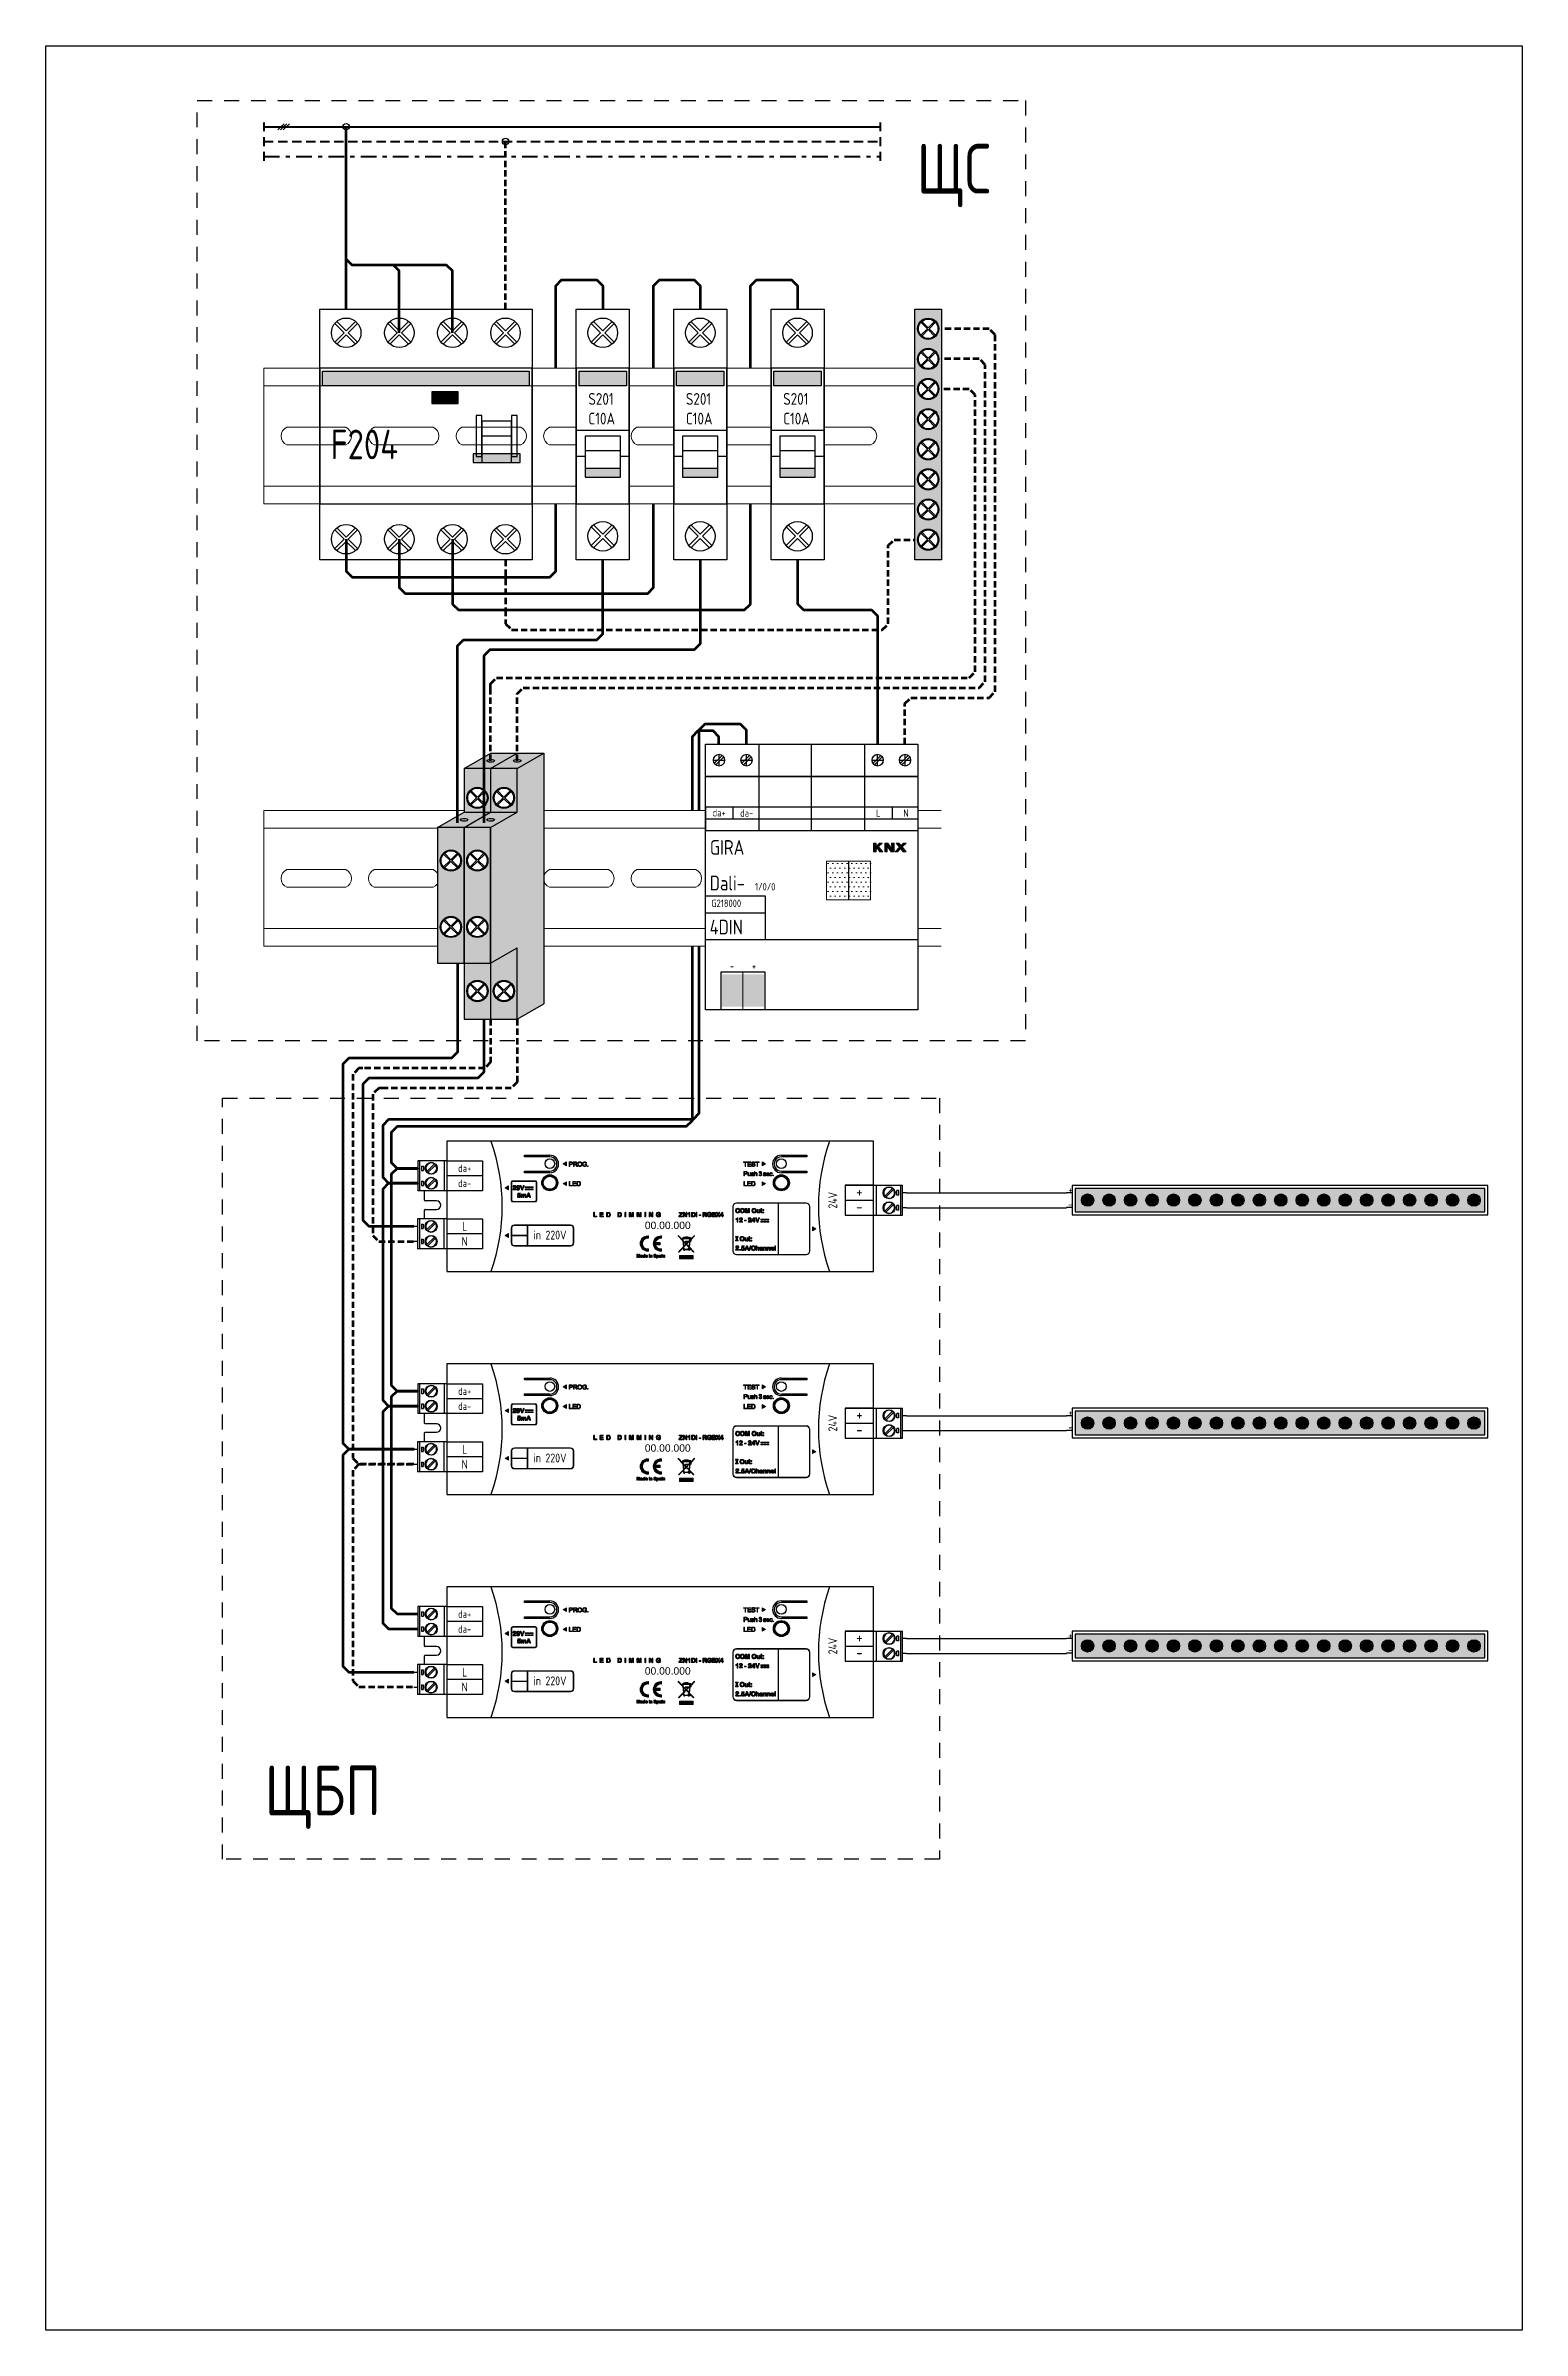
# Model space of a CAD drawing. Header units: millimetres. Extents: x -205 to 4435, y 0 to 4374.
# Drawn here: x 840 to 1025.5, y 0 to 287 of the extents above; entities that cross this region are included whole.
import ezdxf
from ezdxf.enums import TextEntityAlignment as Align

# ---------------------------------------------------------------- set-up
doc = ezdxf.new("R2010")
doc.units = ezdxf.units.MM
doc.set_wipeout_variables(frame=1)
for name, pattern in [('CENTER2', [28.575, 19.05, -3.175, 3.175, -3.175]), ('HIDDEN2', [4.7625, 3.175, -1.5875]), ('JIS_02_0.7', [1.35, 0.75, -0.6]), ('L000000000000000000', [0]), ('Штрихштриховая', [10.936111, 5.291667, -2.116667, 1.411111, -2.116667])]:
    doc.linetypes.add(name, pattern=pattern)
for name, color, linetype in [('devices', 7, 'Continuous'), ('Enclosure', 7, 'Continuous'), ('Gira_Модули', 7, 'Continuous'), ('Serigraph', 7, 'Continuous')]:
    doc.layers.add(name, color=color, linetype=linetype)
doc.layers.add('Таблицы', color=7, linetype='Continuous', lineweight=13)
doc.styles.get("Standard").update_dxf_attribs({"font": 'arial.ttf'})
doc.styles.add('Unecom', font='GOST2304A_0.ttf', dxfattribs={"height": 2.5})

# ---------------------------------------------------------------- blocks, each defined once
blk = doc.blocks.new('Дин')
blk.add_wipeout([(-0.76, 46), (-0.76, 0), (228.89, 0), (228.89, 46)])
blk.add_lwpolyline([(228.89, 46), (-0.76, 46), (-0.76, 0), (228.89, 0)])
at = {"layer": 'Таблицы'}
for points in [[(-0.76, 40), (-0.76, 40), (228.89, 40)], [(-0.76, 6), (-0.76, 6), (228.89, 6)]]:
    blk.add_lwpolyline(points, dxfattribs=at)
for points in [[(26.99, 26), (26.99, 26), (6.99, 26), (6.99, 26, 0.644829), (6.99, 20), (6.99, 20), (26.99, 20), (26.99, 20, 0.644829)], [(56.66, 26), (56.66, 26), (36.66, 26), (36.66, 26, 0.644829), (36.66, 20), (36.66, 20), (56.66, 20), (56.66, 20, 0.644829)], [(86.34, 26), (86.34, 26), (66.34, 26), (66.34, 26, 0.644829), (66.34, 20), (66.34, 20), (86.34, 20), (86.34, 20, 0.644829)], [(116.02, 26), (116.02, 26), (96.02, 26), (96.02, 26, 0.644829), (96.02, 20), (96.02, 20), (116.02, 20), (116.02, 20, 0.644829)], [(145.7, 26), (145.7, 26), (125.7, 26), (125.7, 26, 0.644829), (125.7, 20), (125.7, 20), (145.7, 20), (145.7, 20, 0.644829)], [(175.37, 26), (175.37, 26), (155.37, 26), (155.37, 26, 0.644829), (155.37, 20), (155.37, 20), (175.37, 20), (175.37, 20, 0.644829)], [(205.05, 26), (205.05, 26), (185.05, 26), (185.05, 26, 0.644829), (185.05, 20), (185.05, 20), (205.05, 20), (205.05, 20, 0.644829)]]:
    blk.add_lwpolyline(points, format="xyb", close=True, dxfattribs=at)
blk = doc.blocks.new('Dali Draiver1')
at = {"layer": 'Serigraph'}
for points in [[(-31.77, 35.88), (-32.9, 36.53), (-31.77, 37.18)], [(34.6, 37.18), (35.73, 36.53), (34.6, 35.88)], [(-51.37, 27.78), (-52.5, 28.43), (-51.37, 29.08)], [(-31.77, 29.18), (-32.9, 29.83), (-31.77, 30.48)], [(34.6, 30.48), (35.73, 29.83), (34.6, 29.18)], [(-51.37, 11.6), (-52.5, 12.26), (-51.37, 12.91)], [(51.6, 15.16), (52.73, 14.51), (51.6, 13.85)]]:
    blk.add_hatch(color=256, dxfattribs=at).paths.add_polyline_path(points)
h = blk.add_hatch(color=256, dxfattribs=at)
h.dxf.hatch_style = 2
edge = h.paths.add_edge_path()
edge.add_spline(control_points=[(-30.81, 35.68), (-30.81, 35.68), (-30.81, 37.19), (-30.81, 37.19), (-30.81, 37.19), (-30.23, 37.19), (-30.23, 37.19), (-30.13, 37.19), (-30.06, 37.19), (-30, 37.18), (-29.93, 37.16), (-29.87, 37.14), (-29.82, 37.11), (-29.77, 37.07), (-29.73, 37.02), (-29.7, 36.96), (-29.66, 36.9), (-29.65, 36.83), (-29.65, 36.75), (-29.65, 36.62), (-29.69, 36.51), (-29.77, 36.43), (-29.85, 36.34), (-30, 36.29), (-30.22, 36.29), (-30.22, 36.29), (-30.61, 36.29), (-30.61, 36.29), (-30.61, 36.29), (-30.61, 35.68), (-30.61, 35.68), (-30.61, 35.68), (-30.81, 35.68), (-30.81, 35.68)], knot_values=[0, 0, 0, 0, 1, 1, 1, 2, 2, 2, 3, 3, 3, 4, 4, 4, 5, 5, 5, 6, 6, 6, 7, 7, 7, 8, 8, 8, 9, 9, 9, 10, 10, 10, 11, 11, 11, 11], degree=3, periodic=0)
edge = h.paths.add_edge_path()
edge.add_spline(control_points=[(-30.61, 36.47), (-30.61, 36.47), (-30.21, 36.47), (-30.21, 36.47), (-30.08, 36.47), (-29.99, 36.49), (-29.94, 36.54), (-29.88, 36.59), (-29.86, 36.66), (-29.86, 36.75), (-29.86, 36.81), (-29.87, 36.86), (-29.9, 36.91), (-29.94, 36.95), (-29.98, 36.98), (-30.03, 37), (-30.06, 37.01), (-30.13, 37.01), (-30.22, 37.01), (-30.22, 37.01), (-30.61, 37.01), (-30.61, 37.01), (-30.61, 37.01), (-30.61, 36.47), (-30.61, 36.47)], knot_values=[0, 0, 0, 0, 1, 1, 1, 2, 2, 2, 3, 3, 3, 4, 4, 4, 5, 5, 5, 6, 6, 6, 7, 7, 7, 8, 8, 8, 8], degree=3, periodic=0)
h = blk.add_hatch(color=256, dxfattribs=at)
h.dxf.hatch_style = 2
edge = h.paths.add_edge_path()
edge.add_spline(control_points=[(-29.41, 35.68), (-29.41, 35.68), (-29.41, 37.19), (-29.41, 37.19), (-29.41, 37.19), (-28.74, 37.19), (-28.74, 37.19), (-28.61, 37.19), (-28.5, 37.18), (-28.43, 37.15), (-28.36, 37.12), (-28.31, 37.07), (-28.26, 37.01), (-28.22, 36.94), (-28.2, 36.86), (-28.2, 36.78), (-28.2, 36.67), (-28.24, 36.58), (-28.31, 36.51), (-28.37, 36.43), (-28.48, 36.38), (-28.63, 36.36), (-28.57, 36.34), (-28.53, 36.31), (-28.51, 36.29), (-28.45, 36.24), (-28.39, 36.17), (-28.34, 36.09), (-28.34, 36.09), (-28.08, 35.68), (-28.08, 35.68), (-28.08, 35.68), (-28.33, 35.68), (-28.33, 35.68), (-28.33, 35.68), (-28.53, 35.99), (-28.53, 35.99), (-28.59, 36.08), (-28.64, 36.15), (-28.67, 36.2), (-28.71, 36.25), (-28.75, 36.28), (-28.78, 36.3), (-28.81, 36.32), (-28.84, 36.33), (-28.87, 36.34), (-28.89, 36.35), (-28.93, 36.35), (-28.98, 36.35), (-28.98, 36.35), (-29.21, 36.35), (-29.21, 36.35), (-29.21, 36.35), (-29.21, 35.68), (-29.21, 35.68), (-29.21, 35.68), (-29.41, 35.68), (-29.41, 35.68)], knot_values=[0, 0, 0, 0, 1, 1, 1, 2, 2, 2, 3, 3, 3, 4, 4, 4, 5, 5, 5, 6, 6, 6, 7, 7, 7, 8, 8, 8, 9, 9, 9, 10, 10, 10, 11, 11, 11, 12, 12, 12, 13, 13, 13, 14, 14, 14, 15, 15, 15, 16, 16, 16, 17, 17, 17, 18, 18, 18, 19, 19, 19, 19], degree=3, periodic=0)
edge = h.paths.add_edge_path()
edge.add_spline(control_points=[(-29.21, 36.52), (-29.21, 36.52), (-28.78, 36.52), (-28.78, 36.52), (-28.69, 36.52), (-28.62, 36.53), (-28.57, 36.55), (-28.51, 36.57), (-28.47, 36.6), (-28.45, 36.64), (-28.42, 36.68), (-28.41, 36.73), (-28.41, 36.78), (-28.41, 36.85), (-28.43, 36.91), (-28.49, 36.95), (-28.54, 37), (-28.62, 37.02), (-28.73, 37.02), (-28.73, 37.02), (-29.21, 37.02), (-29.21, 37.02), (-29.21, 37.02), (-29.21, 36.52), (-29.21, 36.52)], knot_values=[0, 0, 0, 0, 1, 1, 1, 2, 2, 2, 3, 3, 3, 4, 4, 4, 5, 5, 5, 6, 6, 6, 7, 7, 7, 8, 8, 8, 8], degree=3, periodic=0)
h = blk.add_hatch(color=256, dxfattribs=at)
h.dxf.hatch_style = 2
edge = h.paths.add_edge_path()
edge.add_spline(control_points=[(-27.97, 36.41), (-27.97, 36.66), (-27.9, 36.86), (-27.77, 37), (-27.63, 37.15), (-27.46, 37.22), (-27.24, 37.22), (-27.1, 37.22), (-26.98, 37.18), (-26.86, 37.12), (-26.75, 37.05), (-26.67, 36.96), (-26.61, 36.84), (-26.55, 36.72), (-26.52, 36.58), (-26.52, 36.43), (-26.52, 36.28), (-26.55, 36.14), (-26.61, 36.02), (-26.67, 35.9), (-26.76, 35.81), (-26.88, 35.74), (-26.99, 35.68), (-27.11, 35.65), (-27.24, 35.65), (-27.39, 35.65), (-27.51, 35.68), (-27.63, 35.75), (-27.74, 35.82), (-27.82, 35.92), (-27.88, 36.03), (-27.94, 36.15), (-27.97, 36.28), (-27.97, 36.41)], knot_values=[0, 0, 0, 0, 1, 1, 1, 2, 2, 2, 3, 3, 3, 4, 4, 4, 5, 5, 5, 6, 6, 6, 7, 7, 7, 8, 8, 8, 9, 9, 9, 10, 10, 10, 11, 11, 11, 11], degree=3, periodic=0)
edge = h.paths.add_edge_path()
edge.add_spline(control_points=[(-27.76, 36.41), (-27.76, 36.23), (-27.71, 36.08), (-27.61, 35.98), (-27.52, 35.87), (-27.39, 35.82), (-27.25, 35.82), (-27.09, 35.82), (-26.97, 35.87), (-26.87, 35.98), (-26.78, 36.09), (-26.73, 36.24), (-26.73, 36.43), (-26.73, 36.56), (-26.75, 36.66), (-26.79, 36.75), (-26.83, 36.85), (-26.89, 36.92), (-26.97, 36.97), (-27.05, 37.02), (-27.14, 37.04), (-27.24, 37.04), (-27.38, 37.04), (-27.51, 37), (-27.61, 36.9), (-27.71, 36.8), (-27.76, 36.64), (-27.76, 36.41)], knot_values=[0, 0, 0, 0, 1, 1, 1, 2, 2, 2, 3, 3, 3, 4, 4, 4, 5, 5, 5, 6, 6, 6, 7, 7, 7, 8, 8, 8, 9, 9, 9, 9], degree=3, periodic=0)
h = blk.add_hatch(color=256, dxfattribs=at)
h.dxf.hatch_style = 2
edge = h.paths.add_edge_path()
edge.add_spline(control_points=[(-25.57, 36.27), (-25.57, 36.27), (-25.57, 36.45), (-25.57, 36.45), (-25.57, 36.45), (-24.93, 36.45), (-24.93, 36.45), (-24.93, 36.45), (-24.93, 35.89), (-24.93, 35.89), (-25.03, 35.81), (-25.13, 35.75), (-25.24, 35.71), (-25.34, 35.67), (-25.45, 35.65), (-25.56, 35.65), (-25.71, 35.65), (-25.84, 35.68), (-25.96, 35.75), (-26.09, 35.81), (-26.18, 35.9), (-26.24, 36.02), (-26.3, 36.14), (-26.33, 36.28), (-26.33, 36.43), (-26.33, 36.57), (-26.3, 36.71), (-26.24, 36.84), (-26.18, 36.97), (-26.09, 37.06), (-25.97, 37.12), (-25.86, 37.19), (-25.73, 37.22), (-25.57, 37.22), (-25.47, 37.22), (-25.37, 37.2), (-25.28, 37.16), (-25.19, 37.13), (-25.12, 37.08), (-25.07, 37.01), (-25.02, 36.95), (-24.98, 36.87), (-24.95, 36.77), (-24.95, 36.77), (-25.14, 36.72), (-25.14, 36.72), (-25.16, 36.79), (-25.19, 36.85), (-25.22, 36.9), (-25.25, 36.94), (-25.3, 36.98), (-25.36, 37), (-25.43, 37.03), (-25.5, 37.04), (-25.57, 37.04), (-25.67, 37.04), (-25.74, 37.03), (-25.81, 37), (-25.88, 36.97), (-25.93, 36.94), (-25.97, 36.89), (-26.01, 36.85), (-26.05, 36.8), (-26.07, 36.74), (-26.11, 36.65), (-26.13, 36.55), (-26.13, 36.44), (-26.13, 36.3), (-26.1, 36.19), (-26.06, 36.1), (-26.01, 36.01), (-25.94, 35.94), (-25.85, 35.9), (-25.76, 35.85), (-25.67, 35.83), (-25.57, 35.83), (-25.48, 35.83), (-25.4, 35.85), (-25.32, 35.88), (-25.23, 35.91), (-25.17, 35.95), (-25.13, 35.99), (-25.13, 35.99), (-25.13, 36.27), (-25.13, 36.27), (-25.13, 36.27), (-25.57, 36.27), (-25.57, 36.27)], knot_values=[0, 0, 0, 0, 1, 1, 1, 2, 2, 2, 3, 3, 3, 4, 4, 4, 5, 5, 5, 6, 6, 6, 7, 7, 7, 8, 8, 8, 9, 9, 9, 10, 10, 10, 11, 11, 11, 12, 12, 12, 13, 13, 13, 14, 14, 14, 15, 15, 15, 16, 16, 16, 17, 17, 17, 18, 18, 18, 19, 19, 19, 20, 20, 20, 21, 21, 21, 22, 22, 22, 23, 23, 23, 24, 24, 24, 25, 25, 25, 26, 26, 26, 27, 27, 27, 28, 28, 28, 29, 29, 29, 29], degree=3, periodic=0)
h = blk.add_hatch(color=256, dxfattribs=at)
h.dxf.hatch_style = 2
h.paths.add_polyline_path([(-24.63, 35.68), (-24.63, 35.89), (-24.42, 35.89), (-24.42, 35.68)])
h = blk.add_hatch(color=256, dxfattribs=at)
h.dxf.hatch_style = 2
h.paths.add_polyline_path([(28.78, 35.68), (28.78, 37.01), (28.28, 37.01), (28.28, 37.19), (29.48, 37.19), (29.48, 37.01), (28.98, 37.01), (28.98, 35.68)])
h = blk.add_hatch(color=256, dxfattribs=at)
h.dxf.hatch_style = 2
edge = h.paths.add_edge_path()
edge.add_spline(control_points=[(28.39, 32.45), (28.39, 32.45), (28.39, 33.96), (28.39, 33.96), (28.39, 33.96), (28.96, 33.96), (28.96, 33.96), (29.06, 33.96), (29.14, 33.96), (29.19, 33.95), (29.27, 33.94), (29.33, 33.91), (29.38, 33.88), (29.43, 33.84), (29.47, 33.79), (29.5, 33.73), (29.53, 33.67), (29.55, 33.6), (29.55, 33.52), (29.55, 33.4), (29.51, 33.29), (29.43, 33.2), (29.34, 33.11), (29.2, 33.06), (28.98, 33.06), (28.98, 33.06), (28.59, 33.06), (28.59, 33.06), (28.59, 33.06), (28.59, 32.45), (28.59, 32.45), (28.59, 32.45), (28.39, 32.45), (28.39, 32.45)], knot_values=[0, 0, 0, 0, 1, 1, 1, 2, 2, 2, 3, 3, 3, 4, 4, 4, 5, 5, 5, 6, 6, 6, 7, 7, 7, 8, 8, 8, 9, 9, 9, 10, 10, 10, 11, 11, 11, 11], degree=3, periodic=0)
edge = h.paths.add_edge_path()
edge.add_spline(control_points=[(28.59, 33.24), (28.59, 33.24), (28.99, 33.24), (28.99, 33.24), (29.11, 33.24), (29.21, 33.27), (29.26, 33.31), (29.32, 33.36), (29.34, 33.43), (29.34, 33.52), (29.34, 33.58), (29.33, 33.64), (29.29, 33.68), (29.26, 33.73), (29.22, 33.76), (29.17, 33.77), (29.13, 33.78), (29.07, 33.78), (28.98, 33.78), (28.98, 33.78), (28.59, 33.78), (28.59, 33.78), (28.59, 33.78), (28.59, 33.24), (28.59, 33.24)], knot_values=[0, 0, 0, 0, 1, 1, 1, 2, 2, 2, 3, 3, 3, 4, 4, 4, 5, 5, 5, 6, 6, 6, 7, 7, 7, 8, 8, 8, 8], degree=3, periodic=0)
h = blk.add_hatch(color=256, dxfattribs=at)
h.dxf.hatch_style = 2
h.paths.add_polyline_path([(29.67, 35.68), (29.67, 37.19), (30.76, 37.19), (30.76, 37.01), (29.87, 37.01), (29.87, 36.55), (30.71, 36.55), (30.71, 36.37), (29.87, 36.37), (29.87, 35.85), (30.8, 35.85), (30.8, 35.68)])
h = blk.add_hatch(color=256, dxfattribs=at)
h.dxf.hatch_style = 2
edge = h.paths.add_edge_path()
edge.add_spline(control_points=[(30.48, 32.45), (30.48, 32.45), (30.48, 32.61), (30.48, 32.61), (30.39, 32.48), (30.28, 32.42), (30.13, 32.42), (30.07, 32.42), (30.01, 32.44), (29.95, 32.46), (29.89, 32.48), (29.85, 32.52), (29.82, 32.55), (29.8, 32.59), (29.78, 32.64), (29.77, 32.69), (29.76, 32.73), (29.76, 32.79), (29.76, 32.87), (29.76, 32.87), (29.76, 33.55), (29.76, 33.55), (29.76, 33.55), (29.94, 33.55), (29.94, 33.55), (29.94, 33.55), (29.94, 32.94), (29.94, 32.94), (29.94, 32.84), (29.95, 32.77), (29.95, 32.74), (29.96, 32.69), (29.99, 32.65), (30.03, 32.62), (30.07, 32.6), (30.11, 32.58), (30.17, 32.58), (30.22, 32.58), (30.28, 32.6), (30.33, 32.63), (30.37, 32.65), (30.41, 32.69), (30.43, 32.74), (30.45, 32.79), (30.46, 32.86), (30.46, 32.96), (30.46, 32.96), (30.46, 33.55), (30.46, 33.55), (30.46, 33.55), (30.65, 33.55), (30.65, 33.55), (30.65, 33.55), (30.65, 32.45), (30.65, 32.45), (30.65, 32.45), (30.48, 32.45), (30.48, 32.45)], knot_values=[0, 0, 0, 0, 1, 1, 1, 2, 2, 2, 3, 3, 3, 4, 4, 4, 5, 5, 5, 6, 6, 6, 7, 7, 7, 8, 8, 8, 9, 9, 9, 10, 10, 10, 11, 11, 11, 12, 12, 12, 13, 13, 13, 14, 14, 14, 15, 15, 15, 16, 16, 16, 17, 17, 17, 18, 18, 18, 19, 19, 19, 19], degree=3, periodic=0)
h = blk.add_hatch(color=256, dxfattribs=at)
h.dxf.hatch_style = 2
edge = h.paths.add_edge_path()
edge.add_spline(control_points=[(30.84, 32.78), (30.84, 32.78), (31.03, 32.8), (31.03, 32.8), (31.04, 32.73), (31.06, 32.67), (31.11, 32.63), (31.16, 32.6), (31.22, 32.58), (31.31, 32.58), (31.39, 32.58), (31.46, 32.59), (31.5, 32.63), (31.54, 32.66), (31.56, 32.7), (31.56, 32.75), (31.56, 32.79), (31.54, 32.83), (31.51, 32.85), (31.48, 32.87), (31.42, 32.89), (31.32, 32.91), (31.18, 32.95), (31.09, 32.98), (31.03, 33), (30.98, 33.03), (30.94, 33.06), (30.91, 33.11), (30.89, 33.15), (30.87, 33.2), (30.87, 33.25), (30.87, 33.3), (30.88, 33.35), (30.91, 33.39), (30.93, 33.43), (30.96, 33.47), (31, 33.49), (31.03, 33.52), (31.07, 33.53), (31.12, 33.55), (31.17, 33.56), (31.22, 33.57), (31.28, 33.57), (31.36, 33.57), (31.44, 33.56), (31.5, 33.53), (31.57, 33.51), (31.62, 33.47), (31.65, 33.43), (31.68, 33.39), (31.7, 33.33), (31.71, 33.26), (31.71, 33.26), (31.53, 33.24), (31.53, 33.24), (31.52, 33.29), (31.5, 33.34), (31.46, 33.37), (31.42, 33.4), (31.36, 33.42), (31.29, 33.42), (31.2, 33.42), (31.14, 33.4), (31.11, 33.37), (31.07, 33.35), (31.05, 33.31), (31.05, 33.28), (31.05, 33.25), (31.06, 33.23), (31.07, 33.21), (31.09, 33.19), (31.11, 33.17), (31.15, 33.16), (31.16, 33.15), (31.22, 33.14), (31.31, 33.11), (31.44, 33.08), (31.53, 33.05), (31.59, 33.03), (31.64, 33), (31.68, 32.97), (31.71, 32.93), (31.74, 32.89), (31.75, 32.83), (31.75, 32.77), (31.75, 32.71), (31.73, 32.65), (31.7, 32.6), (31.66, 32.54), (31.61, 32.5), (31.54, 32.47), (31.47, 32.44), (31.4, 32.42), (31.31, 32.42), (31.17, 32.42), (31.06, 32.45), (30.98, 32.51), (30.91, 32.57), (30.86, 32.66), (30.84, 32.78)], knot_values=[0, 0, 0, 0, 1, 1, 1, 2, 2, 2, 3, 3, 3, 4, 4, 4, 5, 5, 5, 6, 6, 6, 7, 7, 7, 8, 8, 8, 9, 9, 9, 10, 10, 10, 11, 11, 11, 12, 12, 12, 13, 13, 13, 14, 14, 14, 15, 15, 15, 16, 16, 16, 17, 17, 17, 18, 18, 18, 19, 19, 19, 20, 20, 20, 21, 21, 21, 22, 22, 22, 23, 23, 23, 24, 24, 24, 25, 25, 25, 26, 26, 26, 27, 27, 27, 28, 28, 28, 29, 29, 29, 30, 30, 30, 31, 31, 31, 32, 32, 32, 33, 33, 33, 33], degree=3, periodic=0)
h = blk.add_hatch(color=256, dxfattribs=at)
h.dxf.hatch_style = 2
edge = h.paths.add_edge_path()
edge.add_spline(control_points=[(30.99, 36.16), (30.99, 36.16), (31.18, 36.18), (31.18, 36.18), (31.18, 36.1), (31.21, 36.04), (31.24, 35.99), (31.27, 35.94), (31.32, 35.9), (31.39, 35.87), (31.46, 35.84), (31.54, 35.83), (31.62, 35.83), (31.7, 35.83), (31.77, 35.84), (31.83, 35.86), (31.88, 35.89), (31.93, 35.92), (31.96, 35.96), (31.99, 36), (32, 36.04), (32, 36.09), (32, 36.13), (31.99, 36.18), (31.96, 36.21), (31.93, 36.25), (31.89, 36.28), (31.82, 36.3), (31.78, 36.32), (31.69, 36.34), (31.55, 36.37), (31.41, 36.41), (31.32, 36.44), (31.26, 36.47), (31.19, 36.51), (31.13, 36.55), (31.1, 36.61), (31.06, 36.67), (31.04, 36.73), (31.04, 36.8), (31.04, 36.88), (31.07, 36.95), (31.11, 37.01), (31.15, 37.08), (31.22, 37.13), (31.3, 37.16), (31.38, 37.2), (31.48, 37.22), (31.58, 37.22), (31.69, 37.22), (31.79, 37.2), (31.88, 37.16), (31.96, 37.13), (32.03, 37.07), (32.07, 37), (32.12, 36.93), (32.14, 36.85), (32.15, 36.76), (32.15, 36.76), (31.96, 36.75), (31.96, 36.75), (31.94, 36.84), (31.91, 36.92), (31.85, 36.97), (31.79, 37.02), (31.7, 37.04), (31.59, 37.04), (31.46, 37.04), (31.38, 37.02), (31.32, 36.97), (31.27, 36.93), (31.24, 36.87), (31.24, 36.81), (31.24, 36.76), (31.26, 36.71), (31.3, 36.68), (31.34, 36.64), (31.44, 36.61), (31.6, 36.57), (31.76, 36.53), (31.87, 36.5), (31.93, 36.47), (32.02, 36.43), (32.09, 36.38), (32.13, 36.32), (32.17, 36.26), (32.19, 36.18), (32.19, 36.1), (32.19, 36.02), (32.17, 35.95), (32.12, 35.88), (32.08, 35.8), (32.01, 35.75), (31.92, 35.71), (31.84, 35.67), (31.74, 35.65), (31.63, 35.65), (31.5, 35.65), (31.38, 35.67), (31.29, 35.71), (31.2, 35.75), (31.12, 35.81), (31.07, 35.89), (31.02, 35.97), (30.99, 36.06), (30.99, 36.16)], knot_values=[0, 0, 0, 0, 1, 1, 1, 2, 2, 2, 3, 3, 3, 4, 4, 4, 5, 5, 5, 6, 6, 6, 7, 7, 7, 8, 8, 8, 9, 9, 9, 10, 10, 10, 11, 11, 11, 12, 12, 12, 13, 13, 13, 14, 14, 14, 15, 15, 15, 16, 16, 16, 17, 17, 17, 18, 18, 18, 19, 19, 19, 20, 20, 20, 21, 21, 21, 22, 22, 22, 23, 23, 23, 24, 24, 24, 25, 25, 25, 26, 26, 26, 27, 27, 27, 28, 28, 28, 29, 29, 29, 30, 30, 30, 31, 31, 31, 32, 32, 32, 33, 33, 33, 34, 34, 34, 35, 35, 35, 35], degree=3, periodic=0)
h = blk.add_hatch(color=256, dxfattribs=at)
h.dxf.hatch_style = 2
edge = h.paths.add_edge_path()
edge.add_spline(control_points=[(31.95, 32.45), (31.95, 32.45), (31.95, 33.96), (31.95, 33.96), (31.95, 33.96), (32.14, 33.96), (32.14, 33.96), (32.14, 33.96), (32.14, 33.42), (32.14, 33.42), (32.23, 33.52), (32.34, 33.57), (32.47, 33.57), (32.55, 33.57), (32.62, 33.55), (32.68, 33.52), (32.74, 33.49), (32.78, 33.45), (32.81, 33.39), (32.83, 33.33), (32.85, 33.25), (32.85, 33.14), (32.85, 33.14), (32.85, 32.45), (32.85, 32.45), (32.85, 32.45), (32.66, 32.45), (32.66, 32.45), (32.66, 32.45), (32.66, 33.14), (32.66, 33.14), (32.66, 33.24), (32.64, 33.3), (32.6, 33.35), (32.56, 33.39), (32.5, 33.41), (32.43, 33.41), (32.37, 33.41), (32.32, 33.4), (32.27, 33.37), (32.23, 33.34), (32.19, 33.3), (32.17, 33.25), (32.15, 33.2), (32.14, 33.13), (32.14, 33.05), (32.14, 33.05), (32.14, 32.45), (32.14, 32.45), (32.14, 32.45), (31.95, 32.45), (31.95, 32.45)], knot_values=[0, 0, 0, 0, 1, 1, 1, 2, 2, 2, 3, 3, 3, 4, 4, 4, 5, 5, 5, 6, 6, 6, 7, 7, 7, 8, 8, 8, 9, 9, 9, 10, 10, 10, 11, 11, 11, 12, 12, 12, 13, 13, 13, 14, 14, 14, 15, 15, 15, 16, 16, 16, 17, 17, 17, 17], degree=3, periodic=0)
h = blk.add_hatch(color=256, dxfattribs=at)
h.dxf.hatch_style = 2
h.paths.add_polyline_path([(32.83, 35.68), (32.83, 37.01), (32.33, 37.01), (32.33, 37.19), (33.53, 37.19), (33.53, 37.01), (33.03, 37.01), (33.03, 35.68)])
h = blk.add_hatch(color=256, dxfattribs=at)
h.dxf.hatch_style = 2
edge = h.paths.add_edge_path()
edge.add_spline(control_points=[(33.46, 32.85), (33.46, 32.85), (33.64, 32.87), (33.64, 32.87), (33.66, 32.77), (33.7, 32.69), (33.75, 32.64), (33.8, 32.6), (33.86, 32.57), (33.94, 32.57), (34.03, 32.57), (34.1, 32.61), (34.16, 32.67), (34.22, 32.73), (34.25, 32.8), (34.25, 32.89), (34.25, 32.98), (34.22, 33.05), (34.17, 33.1), (34.11, 33.16), (34.04, 33.19), (33.95, 33.19), (33.92, 33.19), (33.88, 33.18), (33.82, 33.16), (33.82, 33.16), (33.84, 33.33), (33.84, 33.33), (33.86, 33.33), (33.87, 33.33), (33.87, 33.33), (33.95, 33.33), (34.02, 33.35), (34.09, 33.39), (34.15, 33.43), (34.18, 33.49), (34.18, 33.58), (34.18, 33.65), (34.16, 33.7), (34.11, 33.75), (34.07, 33.79), (34.01, 33.82), (33.93, 33.82), (33.86, 33.82), (33.8, 33.79), (33.75, 33.75), (33.71, 33.7), (33.67, 33.63), (33.66, 33.54), (33.66, 33.54), (33.47, 33.58), (33.47, 33.58), (33.5, 33.7), (33.55, 33.8), (33.63, 33.87), (33.71, 33.93), (33.81, 33.97), (33.93, 33.97), (34.01, 33.97), (34.09, 33.95), (34.16, 33.92), (34.23, 33.88), (34.28, 33.83), (34.32, 33.77), (34.35, 33.71), (34.37, 33.64), (34.37, 33.58), (34.37, 33.51), (34.36, 33.45), (34.32, 33.4), (34.29, 33.34), (34.23, 33.3), (34.16, 33.27), (34.25, 33.25), (34.32, 33.2), (34.37, 33.14), (34.42, 33.07), (34.45, 32.99), (34.45, 32.9), (34.45, 32.76), (34.4, 32.65), (34.3, 32.56), (34.21, 32.47), (34.08, 32.42), (33.94, 32.42), (33.8, 32.42), (33.69, 32.46), (33.61, 32.54), (33.52, 32.62), (33.47, 32.72), (33.46, 32.85)], knot_values=[0, 0, 0, 0, 1, 1, 1, 2, 2, 2, 3, 3, 3, 4, 4, 4, 5, 5, 5, 6, 6, 6, 7, 7, 7, 8, 8, 8, 9, 9, 9, 10, 10, 10, 11, 11, 11, 12, 12, 12, 13, 13, 13, 14, 14, 14, 15, 15, 15, 16, 16, 16, 17, 17, 17, 18, 18, 18, 19, 19, 19, 20, 20, 20, 21, 21, 21, 22, 22, 22, 23, 23, 23, 24, 24, 24, 25, 25, 25, 26, 26, 26, 27, 27, 27, 28, 28, 28, 29, 29, 29, 30, 30, 30, 30], degree=3, periodic=0)
h = blk.add_hatch(color=256, dxfattribs=at)
h.dxf.hatch_style = 2
edge = h.paths.add_edge_path()
edge.add_spline(control_points=[(34.99, 32.78), (34.99, 32.78), (35.17, 32.8), (35.17, 32.8), (35.18, 32.73), (35.21, 32.67), (35.26, 32.63), (35.3, 32.6), (35.37, 32.58), (35.45, 32.58), (35.54, 32.58), (35.6, 32.59), (35.64, 32.63), (35.69, 32.66), (35.71, 32.7), (35.71, 32.75), (35.71, 32.79), (35.69, 32.83), (35.65, 32.85), (35.63, 32.87), (35.56, 32.89), (35.46, 32.91), (35.32, 32.95), (35.23, 32.98), (35.18, 33), (35.12, 33.03), (35.08, 33.06), (35.06, 33.11), (35.03, 33.15), (35.02, 33.2), (35.02, 33.25), (35.02, 33.3), (35.03, 33.35), (35.05, 33.39), (35.07, 33.43), (35.1, 33.47), (35.14, 33.49), (35.17, 33.52), (35.21, 33.53), (35.26, 33.55), (35.31, 33.56), (35.36, 33.57), (35.42, 33.57), (35.51, 33.57), (35.58, 33.56), (35.65, 33.53), (35.71, 33.51), (35.76, 33.47), (35.79, 33.43), (35.82, 33.39), (35.84, 33.33), (35.86, 33.26), (35.86, 33.26), (35.67, 33.24), (35.67, 33.24), (35.67, 33.29), (35.64, 33.34), (35.6, 33.37), (35.56, 33.4), (35.51, 33.42), (35.43, 33.42), (35.35, 33.42), (35.29, 33.4), (35.25, 33.37), (35.21, 33.35), (35.2, 33.31), (35.2, 33.28), (35.2, 33.25), (35.2, 33.23), (35.22, 33.21), (35.23, 33.19), (35.26, 33.17), (35.29, 33.16), (35.31, 33.15), (35.36, 33.14), (35.45, 33.11), (35.59, 33.08), (35.68, 33.05), (35.73, 33.03), (35.78, 33), (35.82, 32.97), (35.85, 32.93), (35.88, 32.89), (35.9, 32.83), (35.9, 32.77), (35.9, 32.71), (35.88, 32.65), (35.84, 32.6), (35.81, 32.54), (35.75, 32.5), (35.69, 32.47), (35.62, 32.44), (35.54, 32.42), (35.45, 32.42), (35.31, 32.42), (35.2, 32.45), (35.13, 32.51), (35.05, 32.57), (35.01, 32.66), (34.99, 32.78)], knot_values=[0, 0, 0, 0, 1, 1, 1, 2, 2, 2, 3, 3, 3, 4, 4, 4, 5, 5, 5, 6, 6, 6, 7, 7, 7, 8, 8, 8, 9, 9, 9, 10, 10, 10, 11, 11, 11, 12, 12, 12, 13, 13, 13, 14, 14, 14, 15, 15, 15, 16, 16, 16, 17, 17, 17, 18, 18, 18, 19, 19, 19, 20, 20, 20, 21, 21, 21, 22, 22, 22, 23, 23, 23, 24, 24, 24, 25, 25, 25, 26, 26, 26, 27, 27, 27, 28, 28, 28, 29, 29, 29, 30, 30, 30, 31, 31, 31, 32, 32, 32, 33, 33, 33, 33], degree=3, periodic=0)
h = blk.add_hatch(color=256, dxfattribs=at)
h.dxf.hatch_style = 2
edge = h.paths.add_edge_path()
edge.add_spline(control_points=[(36.76, 32.8), (36.76, 32.8), (36.96, 32.78), (36.96, 32.78), (36.93, 32.67), (36.87, 32.58), (36.79, 32.52), (36.71, 32.45), (36.6, 32.42), (36.47, 32.42), (36.31, 32.42), (36.19, 32.47), (36.09, 32.57), (36, 32.67), (35.95, 32.81), (35.95, 32.99), (35.95, 33.17), (36, 33.32), (36.09, 33.42), (36.19, 33.52), (36.31, 33.57), (36.46, 33.57), (36.61, 33.57), (36.73, 33.52), (36.82, 33.42), (36.92, 33.32), (36.96, 33.18), (36.96, 33), (36.96, 32.99), (36.96, 32.97), (36.96, 32.95), (36.96, 32.95), (36.14, 32.95), (36.14, 32.95), (36.15, 32.83), (36.18, 32.74), (36.25, 32.67), (36.31, 32.61), (36.38, 32.58), (36.47, 32.58), (36.54, 32.58), (36.6, 32.59), (36.65, 32.63), (36.7, 32.67), (36.74, 32.72), (36.76, 32.8)], knot_values=[0, 0, 0, 0, 1, 1, 1, 2, 2, 2, 3, 3, 3, 4, 4, 4, 5, 5, 5, 6, 6, 6, 7, 7, 7, 8, 8, 8, 9, 9, 9, 10, 10, 10, 11, 11, 11, 12, 12, 12, 13, 13, 13, 14, 14, 14, 15, 15, 15, 15], degree=3, periodic=0)
edge = h.paths.add_edge_path()
edge.add_spline(control_points=[(36.15, 33.1), (36.15, 33.1), (36.77, 33.1), (36.77, 33.1), (36.76, 33.19), (36.73, 33.26), (36.7, 33.31), (36.64, 33.38), (36.56, 33.42), (36.47, 33.42), (36.38, 33.42), (36.31, 33.39), (36.25, 33.33), (36.19, 33.27), (36.16, 33.2), (36.15, 33.1)], knot_values=[0, 0, 0, 0, 1, 1, 1, 2, 2, 2, 3, 3, 3, 4, 4, 4, 5, 5, 5, 5], degree=3, periodic=0)
h = blk.add_hatch(color=256, dxfattribs=at)
h.dxf.hatch_style = 2
edge = h.paths.add_edge_path()
edge.add_spline(control_points=[(37.88, 32.85), (37.88, 32.85), (38.07, 32.83), (38.07, 32.83), (38.05, 32.7), (38, 32.6), (37.91, 32.53), (37.83, 32.46), (37.73, 32.42), (37.61, 32.42), (37.46, 32.42), (37.34, 32.47), (37.25, 32.57), (37.16, 32.67), (37.11, 32.81), (37.11, 32.99), (37.11, 33.11), (37.13, 33.21), (37.17, 33.3), (37.21, 33.39), (37.27, 33.46), (37.35, 33.5), (37.43, 33.55), (37.52, 33.57), (37.61, 33.57), (37.73, 33.57), (37.83, 33.54), (37.9, 33.48), (37.98, 33.42), (38.03, 33.33), (38.05, 33.22), (38.05, 33.22), (37.87, 33.19), (37.87, 33.19), (37.85, 33.27), (37.82, 33.32), (37.78, 33.36), (37.73, 33.4), (37.68, 33.42), (37.62, 33.42), (37.53, 33.42), (37.45, 33.38), (37.39, 33.32), (37.33, 33.25), (37.3, 33.14), (37.3, 33), (37.3, 32.85), (37.33, 32.74), (37.39, 32.68), (37.44, 32.61), (37.52, 32.58), (37.61, 32.58), (37.68, 32.58), (37.74, 32.6), (37.79, 32.64), (37.84, 32.69), (37.87, 32.76), (37.88, 32.85)], knot_values=[0, 0, 0, 0, 1, 1, 1, 2, 2, 2, 3, 3, 3, 4, 4, 4, 5, 5, 5, 6, 6, 6, 7, 7, 7, 8, 8, 8, 9, 9, 9, 10, 10, 10, 11, 11, 11, 12, 12, 12, 13, 13, 13, 14, 14, 14, 15, 15, 15, 16, 16, 16, 17, 17, 17, 18, 18, 18, 19, 19, 19, 19], degree=3, periodic=0)
h = blk.add_hatch(color=256, dxfattribs=at)
h.dxf.hatch_style = 2
h.paths.add_polyline_path([(38.26, 32.45), (38.26, 32.66), (38.47, 32.66), (38.47, 32.45)])
h = blk.add_hatch(color=256, dxfattribs=at)
h.dxf.hatch_style = 2
edge = h.paths.add_edge_path()
edge.add_spline(control_points=[(-42.34, 23.61), (-42.34, 23.61), (-49.99, 23.61), (-49.99, 23.61), (-50.28, 23.61), (-50.51, 23.96), (-50.51, 24.4), (-50.51, 24.4), (-50.51, 30), (-50.51, 30), (-50.51, 30.44), (-50.28, 30.79), (-49.99, 30.79), (-49.99, 30.79), (-42.34, 30.79), (-42.34, 30.79), (-42.06, 30.79), (-41.83, 30.44), (-41.83, 30), (-41.83, 30), (-41.83, 24.4), (-41.83, 24.4), (-41.83, 23.96), (-42.06, 23.61), (-42.34, 23.61)], knot_values=[0, 0, 0, 0, 1, 1, 1, 2, 2, 2, 3, 3, 3, 4, 4, 4, 5, 5, 5, 6, 6, 6, 7, 7, 7, 8, 8, 8, 8], degree=3, periodic=0)
edge = h.paths.add_edge_path()
edge.add_spline(control_points=[(-49.99, 30.61), (-50.18, 30.61), (-50.33, 30.33), (-50.33, 30), (-50.33, 30), (-50.33, 24.4), (-50.33, 24.4), (-50.33, 24.07), (-50.18, 23.79), (-49.99, 23.79), (-49.99, 23.79), (-42.34, 23.79), (-42.34, 23.79), (-42.16, 23.79), (-42.01, 24.07), (-42.01, 24.4), (-42.01, 24.4), (-42.01, 30), (-42.01, 30), (-42.01, 30.33), (-42.16, 30.61), (-42.34, 30.61), (-42.34, 30.61), (-49.99, 30.61), (-49.99, 30.61)], knot_values=[0, 0, 0, 0, 1, 1, 1, 2, 2, 2, 3, 3, 3, 4, 4, 4, 5, 5, 5, 6, 6, 6, 7, 7, 7, 8, 8, 8, 8], degree=3, periodic=0)
h = blk.add_hatch(color=256, dxfattribs=at)
h.dxf.hatch_style = 2
edge = h.paths.add_edge_path()
edge.add_spline(control_points=[(-49.55, 27.93), (-49.55, 27.93), (-49.01, 27.93), (-49.01, 27.93), (-48.96, 27.93), (-48.92, 27.91), (-48.89, 27.89), (-48.86, 27.87), (-48.85, 27.84), (-48.85, 27.8), (-48.85, 27.77), (-48.86, 27.74), (-48.88, 27.72), (-48.9, 27.69), (-48.94, 27.68), (-48.98, 27.68), (-48.98, 27.68), (-49.74, 27.68), (-49.74, 27.68), (-49.8, 27.68), (-49.84, 27.7), (-49.87, 27.72), (-49.89, 27.75), (-49.91, 27.79), (-49.91, 27.83), (-49.91, 27.85), (-49.9, 27.88), (-49.88, 27.92), (-49.86, 27.96), (-49.84, 28), (-49.82, 28.02), (-49.73, 28.12), (-49.65, 28.2), (-49.57, 28.27), (-49.5, 28.33), (-49.45, 28.38), (-49.41, 28.4), (-49.36, 28.44), (-49.31, 28.48), (-49.27, 28.52), (-49.24, 28.56), (-49.21, 28.6), (-49.19, 28.64), (-49.17, 28.69), (-49.16, 28.73), (-49.16, 28.77), (-49.16, 28.81), (-49.17, 28.85), (-49.19, 28.89), (-49.21, 28.92), (-49.24, 28.95), (-49.28, 28.97), (-49.31, 28.99), (-49.35, 29), (-49.39, 29), (-49.48, 29), (-49.55, 28.96), (-49.61, 28.88), (-49.61, 28.87), (-49.62, 28.84), (-49.64, 28.79), (-49.66, 28.75), (-49.68, 28.71), (-49.7, 28.69), (-49.72, 28.66), (-49.75, 28.65), (-49.79, 28.65), (-49.82, 28.65), (-49.85, 28.66), (-49.87, 28.68), (-49.89, 28.71), (-49.91, 28.74), (-49.91, 28.78), (-49.91, 28.82), (-49.89, 28.87), (-49.87, 28.92), (-49.85, 28.98), (-49.82, 29.02), (-49.78, 29.07), (-49.74, 29.11), (-49.68, 29.14), (-49.62, 29.17), (-49.55, 29.19), (-49.47, 29.21), (-49.39, 29.21), (-49.28, 29.21), (-49.19, 29.19), (-49.12, 29.16), (-49.07, 29.13), (-49.03, 29.1), (-48.99, 29.07), (-48.95, 29.03), (-48.93, 28.98), (-48.91, 28.93), (-48.88, 28.88), (-48.87, 28.83), (-48.87, 28.77), (-48.87, 28.69), (-48.9, 28.61), (-48.94, 28.54), (-48.98, 28.47), (-49.02, 28.42), (-49.07, 28.38), (-49.11, 28.34), (-49.19, 28.27), (-49.29, 28.19), (-49.39, 28.11), (-49.46, 28.04), (-49.5, 27.99), (-49.52, 27.97), (-49.54, 27.95), (-49.55, 27.93)], knot_values=[0, 0, 0, 0, 1, 1, 1, 2, 2, 2, 3, 3, 3, 4, 4, 4, 5, 5, 5, 6, 6, 6, 7, 7, 7, 8, 8, 8, 9, 9, 9, 10, 10, 10, 11, 11, 11, 12, 12, 12, 13, 13, 13, 14, 14, 14, 15, 15, 15, 16, 16, 16, 17, 17, 17, 18, 18, 18, 19, 19, 19, 20, 20, 20, 21, 21, 21, 22, 22, 22, 23, 23, 23, 24, 24, 24, 25, 25, 25, 26, 26, 26, 27, 27, 27, 28, 28, 28, 29, 29, 29, 30, 30, 30, 31, 31, 31, 32, 32, 32, 33, 33, 33, 34, 34, 34, 35, 35, 35, 36, 36, 36, 37, 37, 37, 37], degree=3, periodic=0)
h = blk.add_hatch(color=256, dxfattribs=at)
h.dxf.hatch_style = 2
edge = h.paths.add_edge_path()
edge.add_spline(control_points=[(-47.91, 28.36), (-47.95, 28.31), (-48, 28.27), (-48.06, 28.24), (-48.11, 28.21), (-48.18, 28.2), (-48.25, 28.2), (-48.31, 28.2), (-48.37, 28.21), (-48.43, 28.24), (-48.48, 28.26), (-48.53, 28.3), (-48.57, 28.34), (-48.61, 28.39), (-48.64, 28.44), (-48.67, 28.5), (-48.69, 28.56), (-48.7, 28.62), (-48.7, 28.69), (-48.7, 28.76), (-48.69, 28.83), (-48.66, 28.89), (-48.64, 28.96), (-48.6, 29.01), (-48.56, 29.06), (-48.51, 29.1), (-48.46, 29.14), (-48.39, 29.17), (-48.33, 29.19), (-48.26, 29.21), (-48.18, 29.21), (-48.09, 29.21), (-48.01, 29.19), (-47.94, 29.16), (-47.87, 29.13), (-47.81, 29.08), (-47.77, 29.02), (-47.72, 28.95), (-47.68, 28.88), (-47.66, 28.78), (-47.63, 28.69), (-47.62, 28.58), (-47.62, 28.47), (-47.62, 28.33), (-47.63, 28.22), (-47.66, 28.12), (-47.69, 28.01), (-47.73, 27.93), (-47.78, 27.86), (-47.83, 27.79), (-47.89, 27.74), (-47.96, 27.71), (-48.03, 27.67), (-48.11, 27.66), (-48.2, 27.66), (-48.29, 27.66), (-48.37, 27.67), (-48.44, 27.71), (-48.5, 27.74), (-48.55, 27.79), (-48.59, 27.84), (-48.62, 27.89), (-48.64, 27.94), (-48.64, 27.98), (-48.64, 28.01), (-48.63, 28.04), (-48.61, 28.06), (-48.59, 28.08), (-48.56, 28.09), (-48.53, 28.09), (-48.5, 28.09), (-48.47, 28.09), (-48.45, 28.07), (-48.42, 28.05), (-48.4, 28.03), (-48.39, 27.99), (-48.38, 27.95), (-48.35, 27.92), (-48.32, 27.89), (-48.28, 27.87), (-48.24, 27.86), (-48.2, 27.86), (-48.16, 27.86), (-48.12, 27.87), (-48.09, 27.89), (-48.05, 27.91), (-48.02, 27.93), (-48, 27.97), (-47.95, 28.04), (-47.92, 28.17), (-47.91, 28.36)], knot_values=[0, 0, 0, 0, 1, 1, 1, 2, 2, 2, 3, 3, 3, 4, 4, 4, 5, 5, 5, 6, 6, 6, 7, 7, 7, 8, 8, 8, 9, 9, 9, 10, 10, 10, 11, 11, 11, 12, 12, 12, 13, 13, 13, 14, 14, 14, 15, 15, 15, 16, 16, 16, 17, 17, 17, 18, 18, 18, 19, 19, 19, 20, 20, 20, 21, 21, 21, 22, 22, 22, 23, 23, 23, 24, 24, 24, 25, 25, 25, 26, 26, 26, 27, 27, 27, 28, 28, 28, 29, 29, 29, 30, 30, 30, 30], degree=3, periodic=0)
edge = h.paths.add_edge_path()
edge.add_spline(control_points=[(-47.93, 28.68), (-47.93, 28.72), (-47.94, 28.77), (-47.95, 28.81), (-47.96, 28.85), (-47.98, 28.88), (-48, 28.91), (-48.03, 28.94), (-48.05, 28.96), (-48.09, 28.98), (-48.12, 28.99), (-48.15, 29), (-48.19, 29), (-48.26, 29), (-48.31, 28.97), (-48.36, 28.92), (-48.4, 28.86), (-48.43, 28.79), (-48.43, 28.7), (-48.43, 28.6), (-48.4, 28.53), (-48.36, 28.48), (-48.31, 28.42), (-48.25, 28.39), (-48.18, 28.39), (-48.14, 28.39), (-48.1, 28.41), (-48.06, 28.43), (-48.02, 28.45), (-47.99, 28.48), (-47.97, 28.53), (-47.94, 28.57), (-47.93, 28.62), (-47.93, 28.68)], knot_values=[0, 0, 0, 0, 1, 1, 1, 2, 2, 2, 3, 3, 3, 4, 4, 4, 5, 5, 5, 6, 6, 6, 7, 7, 7, 8, 8, 8, 9, 9, 9, 10, 10, 10, 11, 11, 11, 11], degree=3, periodic=0)
h = blk.add_hatch(color=256, dxfattribs=at)
h.dxf.hatch_style = 2
edge = h.paths.add_edge_path()
edge.add_spline(control_points=[(-47.53, 26.4), (-47.53, 26.4), (-48.03, 26.4), (-48.03, 26.4), (-48.03, 26.4), (-48.08, 26.07), (-48.08, 26.07), (-47.99, 26.12), (-47.9, 26.15), (-47.81, 26.15), (-47.75, 26.15), (-47.69, 26.13), (-47.63, 26.11), (-47.57, 26.08), (-47.52, 26.05), (-47.48, 26.01), (-47.43, 25.96), (-47.4, 25.91), (-47.37, 25.85), (-47.35, 25.79), (-47.34, 25.73), (-47.34, 25.66), (-47.34, 25.56), (-47.36, 25.47), (-47.4, 25.38), (-47.45, 25.3), (-47.51, 25.24), (-47.6, 25.19), (-47.68, 25.14), (-47.78, 25.12), (-47.89, 25.12), (-48.01, 25.12), (-48.11, 25.14), (-48.19, 25.18), (-48.27, 25.23), (-48.32, 25.28), (-48.35, 25.34), (-48.39, 25.4), (-48.4, 25.45), (-48.4, 25.5), (-48.4, 25.52), (-48.39, 25.55), (-48.37, 25.57), (-48.35, 25.6), (-48.32, 25.61), (-48.28, 25.61), (-48.23, 25.61), (-48.18, 25.57), (-48.15, 25.51), (-48.13, 25.45), (-48.09, 25.4), (-48.04, 25.36), (-48, 25.33), (-47.94, 25.31), (-47.89, 25.31), (-47.83, 25.31), (-47.79, 25.33), (-47.75, 25.35), (-47.71, 25.38), (-47.68, 25.42), (-47.65, 25.47), (-47.63, 25.52), (-47.62, 25.57), (-47.62, 25.63), (-47.62, 25.7), (-47.63, 25.76), (-47.66, 25.8), (-47.68, 25.85), (-47.71, 25.88), (-47.75, 25.91), (-47.79, 25.93), (-47.83, 25.94), (-47.88, 25.94), (-47.94, 25.94), (-47.98, 25.93), (-48.01, 25.92), (-48.03, 25.91), (-48.07, 25.88), (-48.12, 25.84), (-48.17, 25.81), (-48.21, 25.79), (-48.24, 25.79), (-48.27, 25.79), (-48.3, 25.8), (-48.33, 25.83), (-48.35, 25.85), (-48.37, 25.88), (-48.37, 25.91), (-48.37, 25.91), (-48.36, 25.94), (-48.36, 25.98), (-48.36, 25.98), (-48.27, 26.47), (-48.27, 26.47), (-48.26, 26.53), (-48.24, 26.58), (-48.21, 26.6), (-48.19, 26.63), (-48.15, 26.64), (-48.09, 26.64), (-48.09, 26.64), (-47.54, 26.64), (-47.54, 26.64), (-47.43, 26.64), (-47.38, 26.6), (-47.38, 26.52), (-47.38, 26.49), (-47.39, 26.46), (-47.42, 26.43), (-47.45, 26.41), (-47.48, 26.4), (-47.53, 26.4)], knot_values=[0, 0, 0, 0, 1, 1, 1, 2, 2, 2, 3, 3, 3, 4, 4, 4, 5, 5, 5, 6, 6, 6, 7, 7, 7, 8, 8, 8, 9, 9, 9, 10, 10, 10, 11, 11, 11, 12, 12, 12, 13, 13, 13, 14, 14, 14, 15, 15, 15, 16, 16, 16, 17, 17, 17, 18, 18, 18, 19, 19, 19, 20, 20, 20, 21, 21, 21, 22, 22, 22, 23, 23, 23, 24, 24, 24, 25, 25, 25, 26, 26, 26, 27, 27, 27, 28, 28, 28, 29, 29, 29, 30, 30, 30, 31, 31, 31, 32, 32, 32, 33, 33, 33, 34, 34, 34, 35, 35, 35, 36, 36, 36, 37, 37, 37, 37], degree=3, periodic=0)
h = blk.add_hatch(color=256, dxfattribs=at)
h.dxf.hatch_style = 2
edge = h.paths.add_edge_path()
edge.add_spline(control_points=[(-47.12, 29.02), (-47.12, 29.02), (-46.78, 28.01), (-46.78, 28.01), (-46.78, 28.01), (-46.43, 29.03), (-46.43, 29.03), (-46.42, 29.08), (-46.4, 29.12), (-46.39, 29.14), (-46.38, 29.16), (-46.37, 29.18), (-46.35, 29.2), (-46.33, 29.21), (-46.3, 29.22), (-46.26, 29.22), (-46.24, 29.22), (-46.21, 29.22), (-46.19, 29.2), (-46.17, 29.19), (-46.15, 29.17), (-46.14, 29.15), (-46.13, 29.13), (-46.12, 29.11), (-46.12, 29.09), (-46.12, 29.07), (-46.12, 29.05), (-46.13, 29.04), (-46.13, 29.02), (-46.13, 29), (-46.14, 28.98), (-46.15, 28.97), (-46.15, 28.95), (-46.16, 28.93), (-46.16, 28.93), (-46.53, 27.94), (-46.53, 27.94), (-46.54, 27.9), (-46.55, 27.87), (-46.57, 27.83), (-46.58, 27.8), (-46.59, 27.77), (-46.61, 27.74), (-46.63, 27.72), (-46.65, 27.7), (-46.68, 27.68), (-46.71, 27.66), (-46.74, 27.66), (-46.78, 27.66), (-46.83, 27.66), (-46.86, 27.66), (-46.89, 27.68), (-46.92, 27.7), (-46.94, 27.72), (-46.96, 27.74), (-46.98, 27.77), (-46.99, 27.8), (-47, 27.83), (-47.02, 27.87), (-47.03, 27.9), (-47.04, 27.94), (-47.04, 27.94), (-47.4, 28.92), (-47.4, 28.92), (-47.41, 28.94), (-47.42, 28.96), (-47.42, 28.98), (-47.43, 28.99), (-47.44, 29.01), (-47.44, 29.03), (-47.45, 29.05), (-47.45, 29.07), (-47.45, 29.08), (-47.45, 29.12), (-47.43, 29.15), (-47.4, 29.18), (-47.38, 29.21), (-47.34, 29.22), (-47.3, 29.22), (-47.25, 29.22), (-47.21, 29.21), (-47.19, 29.17), (-47.17, 29.14), (-47.14, 29.09), (-47.12, 29.02)], knot_values=[0, 0, 0, 0, 1, 1, 1, 2, 2, 2, 3, 3, 3, 4, 4, 4, 5, 5, 5, 6, 6, 6, 7, 7, 7, 8, 8, 8, 9, 9, 9, 10, 10, 10, 11, 11, 11, 12, 12, 12, 13, 13, 13, 14, 14, 14, 15, 15, 15, 16, 16, 16, 17, 17, 17, 18, 18, 18, 19, 19, 19, 20, 20, 20, 21, 21, 21, 22, 22, 22, 23, 23, 23, 24, 24, 24, 25, 25, 25, 26, 26, 26, 27, 27, 27, 28, 28, 28, 28], degree=3, periodic=0)
h = blk.add_hatch(color=256, dxfattribs=at)
h.dxf.hatch_style = 2
edge = h.paths.add_edge_path()
edge.add_spline(control_points=[(-46.17, 25.67), (-46.17, 25.67), (-46.17, 25.29), (-46.17, 25.29), (-46.17, 25.23), (-46.19, 25.19), (-46.21, 25.16), (-46.24, 25.13), (-46.28, 25.12), (-46.32, 25.12), (-46.36, 25.12), (-46.4, 25.13), (-46.42, 25.16), (-46.45, 25.19), (-46.46, 25.23), (-46.46, 25.29), (-46.46, 25.29), (-46.46, 25.74), (-46.46, 25.74), (-46.46, 25.81), (-46.47, 25.87), (-46.47, 25.91), (-46.47, 25.95), (-46.49, 25.98), (-46.51, 26.01), (-46.53, 26.03), (-46.56, 26.04), (-46.61, 26.04), (-46.7, 26.04), (-46.76, 26.01), (-46.79, 25.95), (-46.82, 25.88), (-46.84, 25.79), (-46.84, 25.67), (-46.84, 25.67), (-46.84, 25.29), (-46.84, 25.29), (-46.84, 25.23), (-46.85, 25.19), (-46.88, 25.16), (-46.9, 25.13), (-46.94, 25.12), (-46.98, 25.12), (-47.02, 25.12), (-47.06, 25.13), (-47.09, 25.16), (-47.11, 25.19), (-47.13, 25.23), (-47.13, 25.29), (-47.13, 25.29), (-47.13, 26.1), (-47.13, 26.1), (-47.13, 26.15), (-47.12, 26.19), (-47.09, 26.22), (-47.07, 26.25), (-47.03, 26.26), (-46.99, 26.26), (-46.96, 26.26), (-46.92, 26.25), (-46.9, 26.22), (-46.87, 26.2), (-46.86, 26.16), (-46.86, 26.12), (-46.86, 26.12), (-46.86, 26.09), (-46.86, 26.09), (-46.81, 26.15), (-46.76, 26.19), (-46.7, 26.22), (-46.65, 26.25), (-46.58, 26.26), (-46.52, 26.26), (-46.44, 26.26), (-46.38, 26.25), (-46.33, 26.22), (-46.28, 26.19), (-46.24, 26.15), (-46.21, 26.09), (-46.16, 26.15), (-46.11, 26.19), (-46.05, 26.22), (-46, 26.25), (-45.94, 26.26), (-45.87, 26.26), (-45.8, 26.26), (-45.73, 26.25), (-45.67, 26.22), (-45.62, 26.19), (-45.58, 26.14), (-45.55, 26.09), (-45.52, 26.03), (-45.51, 25.95), (-45.51, 25.84), (-45.51, 25.84), (-45.51, 25.29), (-45.51, 25.29), (-45.51, 25.23), (-45.53, 25.19), (-45.55, 25.16), (-45.58, 25.13), (-45.61, 25.12), (-45.66, 25.12), (-45.7, 25.12), (-45.74, 25.13), (-45.76, 25.16), (-45.79, 25.19), (-45.8, 25.23), (-45.8, 25.29), (-45.8, 25.29), (-45.8, 25.77), (-45.8, 25.77), (-45.8, 25.83), (-45.81, 25.88), (-45.81, 25.91), (-45.82, 25.95), (-45.83, 25.98), (-45.85, 26.01), (-45.88, 26.03), (-45.91, 26.04), (-45.96, 26.04), (-45.99, 26.04), (-46.03, 26.03), (-46.06, 26.01), (-46.1, 25.99), (-46.12, 25.96), (-46.14, 25.92), (-46.16, 25.87), (-46.17, 25.79), (-46.17, 25.67)], knot_values=[0, 0, 0, 0, 1, 1, 1, 2, 2, 2, 3, 3, 3, 4, 4, 4, 5, 5, 5, 6, 6, 6, 7, 7, 7, 8, 8, 8, 9, 9, 9, 10, 10, 10, 11, 11, 11, 12, 12, 12, 13, 13, 13, 14, 14, 14, 15, 15, 15, 16, 16, 16, 17, 17, 17, 18, 18, 18, 19, 19, 19, 20, 20, 20, 21, 21, 21, 22, 22, 22, 23, 23, 23, 24, 24, 24, 25, 25, 25, 26, 26, 26, 27, 27, 27, 28, 28, 28, 29, 29, 29, 30, 30, 30, 31, 31, 31, 32, 32, 32, 33, 33, 33, 34, 34, 34, 35, 35, 35, 36, 36, 36, 37, 37, 37, 38, 38, 38, 39, 39, 39, 40, 40, 40, 41, 41, 41, 42, 42, 42, 43, 43, 43, 43], degree=3, periodic=0)
h = blk.add_hatch(color=256, dxfattribs=at)
h.dxf.hatch_style = 2
h.paths.add_polyline_path([(-43.02, 28.45), (-45.72, 28.45), (-45.72, 28.71), (-43.02, 28.71)])
h = blk.add_hatch(color=256, dxfattribs=at)
h.dxf.hatch_style = 2
h.paths.add_polyline_path([(-45.02, 27.75), (-45.72, 27.75), (-45.72, 28.01), (-45.02, 28.01)])
h = blk.add_hatch(color=256, dxfattribs=at)
h.dxf.hatch_style = 2
edge = h.paths.add_edge_path()
edge.add_spline(control_points=[(-44.25, 25.31), (-44.25, 25.31), (-44.32, 25.5), (-44.32, 25.5), (-44.32, 25.5), (-44.94, 25.5), (-44.94, 25.5), (-44.94, 25.5), (-45.01, 25.31), (-45.01, 25.31), (-45.04, 25.23), (-45.06, 25.18), (-45.08, 25.16), (-45.1, 25.13), (-45.13, 25.12), (-45.18, 25.12), (-45.22, 25.12), (-45.25, 25.13), (-45.28, 25.16), (-45.31, 25.19), (-45.33, 25.22), (-45.33, 25.25), (-45.33, 25.27), (-45.32, 25.3), (-45.32, 25.32), (-45.31, 25.34), (-45.3, 25.37), (-45.28, 25.41), (-45.28, 25.41), (-44.9, 26.39), (-44.9, 26.39), (-44.88, 26.42), (-44.87, 26.46), (-44.86, 26.5), (-44.84, 26.54), (-44.82, 26.57), (-44.81, 26.59), (-44.79, 26.62), (-44.76, 26.64), (-44.74, 26.66), (-44.71, 26.67), (-44.67, 26.68), (-44.63, 26.68), (-44.59, 26.68), (-44.55, 26.67), (-44.52, 26.66), (-44.49, 26.64), (-44.47, 26.62), (-44.45, 26.6), (-44.44, 26.57), (-44.42, 26.54), (-44.41, 26.51), (-44.4, 26.48), (-44.38, 26.45), (-44.36, 26.4), (-44.36, 26.4), (-43.97, 25.42), (-43.97, 25.42), (-43.94, 25.34), (-43.92, 25.29), (-43.92, 25.26), (-43.92, 25.22), (-43.94, 25.19), (-43.97, 25.16), (-43.99, 25.13), (-44.03, 25.12), (-44.07, 25.12), (-44.1, 25.12), (-44.12, 25.12), (-44.13, 25.13), (-44.15, 25.14), (-44.17, 25.15), (-44.18, 25.16), (-44.19, 25.18), (-44.2, 25.2), (-44.21, 25.23), (-44.23, 25.26), (-44.24, 25.29), (-44.25, 25.31)], knot_values=[0, 0, 0, 0, 1, 1, 1, 2, 2, 2, 3, 3, 3, 4, 4, 4, 5, 5, 5, 6, 6, 6, 7, 7, 7, 8, 8, 8, 9, 9, 9, 10, 10, 10, 11, 11, 11, 12, 12, 12, 13, 13, 13, 14, 14, 14, 15, 15, 15, 16, 16, 16, 17, 17, 17, 18, 18, 18, 19, 19, 19, 20, 20, 20, 21, 21, 21, 22, 22, 22, 23, 23, 23, 24, 24, 24, 25, 25, 25, 26, 26, 26, 26], degree=3, periodic=0)
h.paths.add_polyline_path([(-44.86, 25.73), (-44.4, 25.73), (-44.63, 26.36)])
h = blk.add_hatch(color=256, dxfattribs=at)
h.dxf.hatch_style = 2
h.paths.add_polyline_path([(-44.02, 27.75), (-44.72, 27.75), (-44.72, 28.01), (-44.02, 28.01)])
h = blk.add_hatch(color=256, dxfattribs=at)
h.dxf.hatch_style = 2
h.paths.add_polyline_path([(-43.02, 27.75), (-43.72, 27.75), (-43.72, 28.01), (-43.02, 28.01)])
h = blk.add_hatch(color=256, dxfattribs=at)
h.dxf.hatch_style = 2
h.paths.add_polyline_path([(-30.81, 29.08), (-30.81, 30.59), (-30.61, 30.59), (-30.61, 29.25), (-29.87, 29.25), (-29.87, 29.08)])
h = blk.add_hatch(color=256, dxfattribs=at)
h.dxf.hatch_style = 2
h.paths.add_polyline_path([(-29.65, 29.08), (-29.65, 30.59), (-28.55, 30.59), (-28.55, 30.41), (-29.45, 30.41), (-29.45, 29.95), (-28.61, 29.95), (-28.61, 29.77), (-29.45, 29.77), (-29.45, 29.25), (-28.52, 29.25), (-28.52, 29.08)])
h = blk.add_hatch(color=256, dxfattribs=at)
h.dxf.hatch_style = 2
edge = h.paths.add_edge_path()
edge.add_spline(control_points=[(-28.26, 29.08), (-28.26, 29.08), (-28.26, 30.59), (-28.26, 30.59), (-28.26, 30.59), (-27.74, 30.59), (-27.74, 30.59), (-27.62, 30.59), (-27.53, 30.58), (-27.47, 30.57), (-27.38, 30.55), (-27.31, 30.51), (-27.25, 30.46), (-27.17, 30.39), (-27.11, 30.31), (-27.07, 30.2), (-27.03, 30.1), (-27.01, 29.98), (-27.01, 29.84), (-27.01, 29.73), (-27.02, 29.62), (-27.05, 29.54), (-27.07, 29.45), (-27.11, 29.37), (-27.15, 29.31), (-27.19, 29.26), (-27.24, 29.21), (-27.29, 29.18), (-27.34, 29.14), (-27.4, 29.12), (-27.47, 29.1), (-27.54, 29.08), (-27.62, 29.08), (-27.71, 29.08), (-27.71, 29.08), (-28.26, 29.08), (-28.26, 29.08)], knot_values=[0, 0, 0, 0, 1, 1, 1, 2, 2, 2, 3, 3, 3, 4, 4, 4, 5, 5, 5, 6, 6, 6, 7, 7, 7, 8, 8, 8, 9, 9, 9, 10, 10, 10, 11, 11, 11, 12, 12, 12, 12], degree=3, periodic=0)
edge = h.paths.add_edge_path()
edge.add_spline(control_points=[(-28.06, 29.25), (-28.06, 29.25), (-27.74, 29.25), (-27.74, 29.25), (-27.64, 29.25), (-27.56, 29.26), (-27.5, 29.28), (-27.44, 29.3), (-27.4, 29.33), (-27.36, 29.36), (-27.32, 29.41), (-27.28, 29.47), (-27.25, 29.55), (-27.23, 29.63), (-27.21, 29.73), (-27.21, 29.84), (-27.21, 30), (-27.24, 30.12), (-27.29, 30.21), (-27.34, 30.29), (-27.41, 30.35), (-27.48, 30.38), (-27.53, 30.4), (-27.62, 30.41), (-27.74, 30.41), (-27.74, 30.41), (-28.06, 30.41), (-28.06, 30.41), (-28.06, 30.41), (-28.06, 29.25), (-28.06, 29.25)], knot_values=[0, 0, 0, 0, 1, 1, 1, 2, 2, 2, 3, 3, 3, 4, 4, 4, 5, 5, 5, 6, 6, 6, 7, 7, 7, 8, 8, 8, 9, 9, 9, 10, 10, 10, 10], degree=3, periodic=0)
h = blk.add_hatch(color=256, dxfattribs=at)
h.dxf.hatch_style = 2
edge = h.paths.add_edge_path()
edge.add_spline(control_points=[(49.45, 5.67), (49.45, 5.67), (25.92, 5.67), (25.92, 5.67), (25.19, 5.67), (24.6, 6.27), (24.6, 7.01), (24.6, 7.01), (24.6, 22.01), (24.6, 22.01), (24.6, 22.74), (25.19, 23.34), (25.92, 23.34), (25.92, 23.34), (49.45, 23.34), (49.45, 23.34), (50.18, 23.34), (50.77, 22.74), (50.77, 22.01), (50.77, 22.01), (50.77, 7.01), (50.77, 7.01), (50.77, 6.27), (50.18, 5.67), (49.45, 5.67)], knot_values=[0, 0, 0, 0, 1, 1, 1, 2, 2, 2, 3, 3, 3, 4, 4, 4, 5, 5, 5, 6, 6, 6, 7, 7, 7, 8, 8, 8, 8], degree=3, periodic=0)
edge = h.paths.add_edge_path()
edge.add_spline(control_points=[(25.92, 23.17), (25.29, 23.17), (24.77, 22.65), (24.77, 22.01), (24.77, 22.01), (24.77, 7.01), (24.77, 7.01), (24.77, 6.37), (25.29, 5.84), (25.92, 5.84), (25.92, 5.84), (49.45, 5.84), (49.45, 5.84), (50.08, 5.84), (50.6, 6.37), (50.6, 7.01), (50.6, 7.01), (50.6, 22.01), (50.6, 22.01), (50.6, 22.65), (50.08, 23.17), (49.45, 23.17), (49.45, 23.17), (25.92, 23.17), (25.92, 23.17)], knot_values=[0, 0, 0, 0, 1, 1, 1, 2, 2, 2, 3, 3, 3, 4, 4, 4, 5, 5, 5, 6, 6, 6, 7, 7, 7, 8, 8, 8, 8], degree=3, periodic=0)
h = blk.add_hatch(color=256, dxfattribs=at)
h.dxf.hatch_style = 2
h.paths.add_polyline_path([(28.38, 29.08), (28.38, 30.59), (28.58, 30.59), (28.58, 29.25), (29.33, 29.25), (29.33, 29.08)])
h = blk.add_hatch(color=256, dxfattribs=at)
h.dxf.hatch_style = 2
h.paths.add_polyline_path([(29.55, 29.08), (29.55, 30.59), (30.65, 30.59), (30.65, 30.41), (29.75, 30.41), (29.75, 29.95), (30.59, 29.95), (30.59, 29.77), (29.75, 29.77), (29.75, 29.25), (30.68, 29.25), (30.68, 29.08)])
h = blk.add_hatch(color=256, dxfattribs=at)
h.dxf.hatch_style = 2
edge = h.paths.add_edge_path()
edge.add_spline(control_points=[(30.94, 29.08), (30.94, 29.08), (30.94, 30.59), (30.94, 30.59), (30.94, 30.59), (31.46, 30.59), (31.46, 30.59), (31.58, 30.59), (31.67, 30.58), (31.73, 30.57), (31.82, 30.55), (31.89, 30.51), (31.95, 30.46), (32.03, 30.39), (32.09, 30.31), (32.13, 30.2), (32.17, 30.1), (32.19, 29.98), (32.19, 29.84), (32.19, 29.73), (32.18, 29.62), (32.15, 29.54), (32.12, 29.45), (32.09, 29.37), (32.05, 29.31), (32.01, 29.26), (31.96, 29.21), (31.91, 29.18), (31.86, 29.14), (31.8, 29.12), (31.73, 29.1), (31.66, 29.08), (31.58, 29.08), (31.49, 29.08), (31.49, 29.08), (30.94, 29.08), (30.94, 29.08)], knot_values=[0, 0, 0, 0, 1, 1, 1, 2, 2, 2, 3, 3, 3, 4, 4, 4, 5, 5, 5, 6, 6, 6, 7, 7, 7, 8, 8, 8, 9, 9, 9, 10, 10, 10, 11, 11, 11, 12, 12, 12, 12], degree=3, periodic=0)
edge = h.paths.add_edge_path()
edge.add_spline(control_points=[(31.14, 29.25), (31.14, 29.25), (31.46, 29.25), (31.46, 29.25), (31.56, 29.25), (31.64, 29.26), (31.7, 29.28), (31.76, 29.3), (31.8, 29.33), (31.83, 29.36), (31.88, 29.41), (31.92, 29.47), (31.95, 29.55), (31.97, 29.63), (31.99, 29.73), (31.99, 29.84), (31.99, 30), (31.96, 30.12), (31.91, 30.21), (31.86, 30.29), (31.79, 30.35), (31.72, 30.38), (31.66, 30.4), (31.58, 30.41), (31.46, 30.41), (31.46, 30.41), (31.14, 30.41), (31.14, 30.41), (31.14, 30.41), (31.14, 29.25), (31.14, 29.25)], knot_values=[0, 0, 0, 0, 1, 1, 1, 2, 2, 2, 3, 3, 3, 4, 4, 4, 5, 5, 5, 6, 6, 6, 7, 7, 7, 8, 8, 8, 9, 9, 9, 10, 10, 10, 10], degree=3, periodic=0)
h = blk.add_hatch(color=256, dxfattribs=at)
h.dxf.hatch_style = 2
h.paths.add_polyline_path([(40.16, 5.76), (39.99, 5.76), (39.99, 23.26), (40.16, 23.26)])
h = blk.add_hatch(color=256, dxfattribs=at)
h.dxf.hatch_style = 2
edge = h.paths.add_edge_path()
edge.add_spline(control_points=[(-30.42, 8.67), (-30.42, 8.67), (-49.42, 8.67), (-49.42, 8.67), (-50.02, 8.67), (-50.51, 9.16), (-50.51, 9.76), (-50.51, 9.76), (-50.51, 14.76), (-50.51, 14.76), (-50.51, 15.36), (-50.02, 15.84), (-49.42, 15.84), (-49.42, 15.84), (-30.42, 15.84), (-30.42, 15.84), (-29.82, 15.84), (-29.33, 15.36), (-29.33, 14.76), (-29.33, 14.76), (-29.33, 9.76), (-29.33, 9.76), (-29.33, 9.16), (-29.82, 8.67), (-30.42, 8.67)], knot_values=[0, 0, 0, 0, 1, 1, 1, 2, 2, 2, 3, 3, 3, 4, 4, 4, 5, 5, 5, 6, 6, 6, 7, 7, 7, 8, 8, 8, 8], degree=3, periodic=0)
edge = h.paths.add_edge_path()
edge.add_spline(control_points=[(-49.42, 15.67), (-49.92, 15.67), (-50.33, 15.26), (-50.33, 14.76), (-50.33, 14.76), (-50.33, 9.76), (-50.33, 9.76), (-50.33, 9.25), (-49.92, 8.84), (-49.42, 8.84), (-49.42, 8.84), (-30.42, 8.84), (-30.42, 8.84), (-29.92, 8.84), (-29.51, 9.25), (-29.51, 9.76), (-29.51, 9.76), (-29.51, 14.76), (-29.51, 14.76), (-29.51, 15.26), (-29.92, 15.67), (-30.42, 15.67), (-30.42, 15.67), (-49.42, 15.67), (-49.42, 15.67)], knot_values=[0, 0, 0, 0, 1, 1, 1, 2, 2, 2, 3, 3, 3, 4, 4, 4, 5, 5, 5, 6, 6, 6, 7, 7, 7, 8, 8, 8, 8], degree=3, periodic=0)
h = blk.add_hatch(color=256, dxfattribs=at)
h.dxf.hatch_style = 2
h.paths.add_polyline_path([(-44.92, 8.76), (-45.1, 8.76), (-45.1, 15.76), (-44.92, 15.76)])
h = blk.add_hatch(color=256, dxfattribs=at)
h.dxf.hatch_style = 2
edge = h.paths.add_edge_path()
edge.add_spline(control_points=[(-22.25, 19.93), (-22.25, 19.93), (-22.25, 18.83), (-22.25, 18.83), (-22.25, 18.83), (-21.63, 18.83), (-21.63, 18.83), (-21.58, 18.83), (-21.54, 18.82), (-21.51, 18.79), (-21.49, 18.77), (-21.47, 18.74), (-21.47, 18.7), (-21.47, 18.67), (-21.49, 18.64), (-21.51, 18.61), (-21.54, 18.59), (-21.58, 18.58), (-21.63, 18.58), (-21.63, 18.58), (-22.37, 18.58), (-22.37, 18.58), (-22.44, 18.58), (-22.48, 18.59), (-22.51, 18.62), (-22.54, 18.65), (-22.56, 18.7), (-22.56, 18.77), (-22.56, 18.77), (-22.56, 19.93), (-22.56, 19.93), (-22.56, 20), (-22.54, 20.04), (-22.52, 20.07), (-22.49, 20.1), (-22.45, 20.12), (-22.41, 20.12), (-22.36, 20.12), (-22.32, 20.1), (-22.29, 20.07), (-22.26, 20.04), (-22.25, 20), (-22.25, 19.93)], knot_values=[0, 0, 0, 0, 1, 1, 1, 2, 2, 2, 3, 3, 3, 4, 4, 4, 5, 5, 5, 6, 6, 6, 7, 7, 7, 8, 8, 8, 9, 9, 9, 10, 10, 10, 11, 11, 11, 12, 12, 12, 13, 13, 13, 14, 14, 14, 14], degree=3, periodic=0)
h = blk.add_hatch(color=256, dxfattribs=at)
h.dxf.hatch_style = 2
edge = h.paths.add_edge_path()
edge.add_spline(control_points=[(-19.43, 19.86), (-19.43, 19.86), (-20.12, 19.86), (-20.12, 19.86), (-20.12, 19.86), (-20.12, 19.49), (-20.12, 19.49), (-20.12, 19.49), (-19.48, 19.49), (-19.48, 19.49), (-19.44, 19.49), (-19.4, 19.47), (-19.38, 19.45), (-19.35, 19.43), (-19.34, 19.41), (-19.34, 19.37), (-19.34, 19.34), (-19.35, 19.31), (-19.38, 19.29), (-19.4, 19.26), (-19.43, 19.25), (-19.48, 19.25), (-19.48, 19.25), (-20.12, 19.25), (-20.12, 19.25), (-20.12, 19.25), (-20.12, 18.82), (-20.12, 18.82), (-20.12, 18.82), (-19.4, 18.82), (-19.4, 18.82), (-19.36, 18.82), (-19.32, 18.81), (-19.29, 18.79), (-19.27, 18.77), (-19.26, 18.74), (-19.26, 18.7), (-19.26, 18.66), (-19.27, 18.63), (-19.29, 18.61), (-19.32, 18.59), (-19.36, 18.58), (-19.4, 18.58), (-19.4, 18.58), (-20.24, 18.58), (-20.24, 18.58), (-20.3, 18.58), (-20.35, 18.59), (-20.38, 18.62), (-20.41, 18.65), (-20.43, 18.7), (-20.43, 18.77), (-20.43, 18.77), (-20.43, 19.91), (-20.43, 19.91), (-20.43, 19.95), (-20.42, 19.99), (-20.41, 20.01), (-20.39, 20.04), (-20.37, 20.06), (-20.34, 20.07), (-20.32, 20.09), (-20.28, 20.09), (-20.24, 20.09), (-20.24, 20.09), (-19.43, 20.09), (-19.43, 20.09), (-19.38, 20.09), (-19.34, 20.08), (-19.32, 20.06), (-19.29, 20.04), (-19.28, 20.01), (-19.28, 19.98), (-19.28, 19.94), (-19.29, 19.91), (-19.32, 19.89), (-19.34, 19.87), (-19.38, 19.86), (-19.43, 19.86)], knot_values=[0, 0, 0, 0, 1, 1, 1, 2, 2, 2, 3, 3, 3, 4, 4, 4, 5, 5, 5, 6, 6, 6, 7, 7, 7, 8, 8, 8, 9, 9, 9, 10, 10, 10, 11, 11, 11, 12, 12, 12, 13, 13, 13, 14, 14, 14, 15, 15, 15, 16, 16, 16, 17, 17, 17, 18, 18, 18, 19, 19, 19, 20, 20, 20, 21, 21, 21, 22, 22, 22, 23, 23, 23, 24, 24, 24, 25, 25, 25, 26, 26, 26, 26], degree=3, periodic=0)
h = blk.add_hatch(color=256, dxfattribs=at)
h.dxf.hatch_style = 2
edge = h.paths.add_edge_path()
edge.add_spline(control_points=[(-17.98, 20.09), (-17.98, 20.09), (-17.58, 20.09), (-17.58, 20.09), (-17.47, 20.09), (-17.38, 20.08), (-17.31, 20.07), (-17.24, 20.05), (-17.17, 20.01), (-17.11, 19.96), (-16.95, 19.82), (-16.87, 19.62), (-16.87, 19.34), (-16.87, 19.25), (-16.88, 19.17), (-16.89, 19.09), (-16.91, 19.02), (-16.93, 18.95), (-16.97, 18.89), (-17, 18.83), (-17.04, 18.77), (-17.09, 18.73), (-17.14, 18.69), (-17.18, 18.66), (-17.23, 18.64), (-17.28, 18.62), (-17.33, 18.6), (-17.38, 18.59), (-17.44, 18.58), (-17.5, 18.58), (-17.57, 18.58), (-17.57, 18.58), (-17.97, 18.58), (-17.97, 18.58), (-18.03, 18.58), (-18.07, 18.59), (-18.1, 18.6), (-18.13, 18.62), (-18.14, 18.64), (-18.15, 18.68), (-18.16, 18.71), (-18.17, 18.75), (-18.17, 18.79), (-18.17, 18.79), (-18.17, 19.91), (-18.17, 19.91), (-18.17, 19.97), (-18.15, 20.02), (-18.12, 20.05), (-18.09, 20.08), (-18.04, 20.09), (-17.98, 20.09)], knot_values=[0, 0, 0, 0, 1, 1, 1, 2, 2, 2, 3, 3, 3, 4, 4, 4, 5, 5, 5, 6, 6, 6, 7, 7, 7, 8, 8, 8, 9, 9, 9, 10, 10, 10, 11, 11, 11, 12, 12, 12, 13, 13, 13, 14, 14, 14, 15, 15, 15, 16, 16, 16, 17, 17, 17, 17], degree=3, periodic=0)
edge = h.paths.add_edge_path()
edge.add_spline(control_points=[(-17.86, 19.85), (-17.86, 19.85), (-17.86, 18.82), (-17.86, 18.82), (-17.86, 18.82), (-17.63, 18.82), (-17.63, 18.82), (-17.57, 18.82), (-17.54, 18.82), (-17.51, 18.83), (-17.48, 18.83), (-17.45, 18.84), (-17.42, 18.85), (-17.39, 18.86), (-17.36, 18.87), (-17.34, 18.89), (-17.23, 18.98), (-17.18, 19.13), (-17.18, 19.34), (-17.18, 19.49), (-17.2, 19.6), (-17.25, 19.68), (-17.29, 19.75), (-17.35, 19.8), (-17.42, 19.82), (-17.48, 19.84), (-17.56, 19.85), (-17.66, 19.85), (-17.66, 19.85), (-17.86, 19.85), (-17.86, 19.85)], knot_values=[0, 0, 0, 0, 1, 1, 1, 2, 2, 2, 3, 3, 3, 4, 4, 4, 5, 5, 5, 6, 6, 6, 7, 7, 7, 8, 8, 8, 9, 9, 9, 10, 10, 10, 10], degree=3, periodic=0)
h = blk.add_hatch(color=256, dxfattribs=at)
h.dxf.hatch_style = 2
edge = h.paths.add_edge_path()
edge.add_spline(control_points=[(-14.19, 20.09), (-14.19, 20.09), (-13.79, 20.09), (-13.79, 20.09), (-13.68, 20.09), (-13.59, 20.08), (-13.52, 20.07), (-13.45, 20.05), (-13.38, 20.01), (-13.32, 19.96), (-13.16, 19.82), (-13.08, 19.62), (-13.08, 19.34), (-13.08, 19.25), (-13.09, 19.17), (-13.1, 19.09), (-13.12, 19.02), (-13.15, 18.95), (-13.18, 18.89), (-13.21, 18.83), (-13.25, 18.77), (-13.31, 18.73), (-13.35, 18.69), (-13.39, 18.66), (-13.44, 18.64), (-13.49, 18.62), (-13.54, 18.6), (-13.59, 18.59), (-13.65, 18.58), (-13.71, 18.58), (-13.78, 18.58), (-13.78, 18.58), (-14.18, 18.58), (-14.18, 18.58), (-14.24, 18.58), (-14.28, 18.59), (-14.31, 18.6), (-14.34, 18.62), (-14.35, 18.64), (-14.36, 18.68), (-14.37, 18.71), (-14.38, 18.75), (-14.38, 18.79), (-14.38, 18.79), (-14.38, 19.91), (-14.38, 19.91), (-14.38, 19.97), (-14.36, 20.02), (-14.33, 20.05), (-14.3, 20.08), (-14.25, 20.09), (-14.19, 20.09)], knot_values=[0, 0, 0, 0, 1, 1, 1, 2, 2, 2, 3, 3, 3, 4, 4, 4, 5, 5, 5, 6, 6, 6, 7, 7, 7, 8, 8, 8, 9, 9, 9, 10, 10, 10, 11, 11, 11, 12, 12, 12, 13, 13, 13, 14, 14, 14, 15, 15, 15, 16, 16, 16, 17, 17, 17, 17], degree=3, periodic=0)
edge = h.paths.add_edge_path()
edge.add_spline(control_points=[(-14.07, 19.85), (-14.07, 19.85), (-14.07, 18.82), (-14.07, 18.82), (-14.07, 18.82), (-13.84, 18.82), (-13.84, 18.82), (-13.79, 18.82), (-13.75, 18.82), (-13.72, 18.83), (-13.69, 18.83), (-13.66, 18.84), (-13.63, 18.85), (-13.6, 18.86), (-13.57, 18.87), (-13.55, 18.89), (-13.44, 18.98), (-13.39, 19.13), (-13.39, 19.34), (-13.39, 19.49), (-13.42, 19.6), (-13.46, 19.68), (-13.51, 19.75), (-13.56, 19.8), (-13.63, 19.82), (-13.69, 19.84), (-13.77, 19.85), (-13.87, 19.85), (-13.87, 19.85), (-14.07, 19.85), (-14.07, 19.85)], knot_values=[0, 0, 0, 0, 1, 1, 1, 2, 2, 2, 3, 3, 3, 4, 4, 4, 5, 5, 5, 6, 6, 6, 7, 7, 7, 8, 8, 8, 9, 9, 9, 10, 10, 10, 10], degree=3, periodic=0)
h = blk.add_hatch(color=256, dxfattribs=at)
h.dxf.hatch_style = 2
edge = h.paths.add_edge_path()
edge.add_spline(control_points=[(-11.95, 18.74), (-11.95, 18.74), (-11.95, 19.93), (-11.95, 19.93), (-11.95, 20), (-11.94, 20.04), (-11.91, 20.07), (-11.88, 20.1), (-11.85, 20.12), (-11.8, 20.12), (-11.75, 20.12), (-11.72, 20.1), (-11.69, 20.07), (-11.66, 20.04), (-11.65, 20), (-11.65, 19.93), (-11.65, 19.93), (-11.65, 18.74), (-11.65, 18.74), (-11.65, 18.68), (-11.66, 18.63), (-11.69, 18.6), (-11.72, 18.57), (-11.75, 18.55), (-11.8, 18.55), (-11.84, 18.55), (-11.88, 18.57), (-11.91, 18.6), (-11.94, 18.63), (-11.95, 18.68), (-11.95, 18.74)], knot_values=[0, 0, 0, 0, 1, 1, 1, 2, 2, 2, 3, 3, 3, 4, 4, 4, 5, 5, 5, 6, 6, 6, 7, 7, 7, 8, 8, 8, 9, 9, 9, 10, 10, 10, 10], degree=3, periodic=0)
h = blk.add_hatch(color=256, dxfattribs=at)
h.dxf.hatch_style = 2
edge = h.paths.add_edge_path()
edge.add_spline(control_points=[(-9.94, 18.81), (-9.94, 18.81), (-10.19, 19.77), (-10.19, 19.77), (-10.19, 19.77), (-10.19, 18.73), (-10.19, 18.73), (-10.19, 18.67), (-10.2, 18.63), (-10.23, 18.6), (-10.25, 18.57), (-10.29, 18.55), (-10.33, 18.55), (-10.37, 18.55), (-10.4, 18.57), (-10.43, 18.6), (-10.46, 18.62), (-10.47, 18.67), (-10.47, 18.73), (-10.47, 18.73), (-10.47, 19.93), (-10.47, 19.93), (-10.47, 19.99), (-10.45, 20.04), (-10.42, 20.06), (-10.38, 20.08), (-10.34, 20.09), (-10.28, 20.09), (-10.28, 20.09), (-10.18, 20.09), (-10.18, 20.09), (-10.13, 20.09), (-10.08, 20.09), (-10.06, 20.08), (-10.03, 20.07), (-10.01, 20.05), (-10, 20.02), (-9.99, 20), (-9.97, 19.95), (-9.96, 19.89), (-9.96, 19.89), (-9.74, 19.06), (-9.74, 19.06), (-9.74, 19.06), (-9.52, 19.89), (-9.52, 19.89), (-9.5, 19.95), (-9.49, 20), (-9.48, 20.02), (-9.46, 20.05), (-9.44, 20.07), (-9.42, 20.08), (-9.39, 20.09), (-9.35, 20.09), (-9.29, 20.09), (-9.29, 20.09), (-9.2, 20.09), (-9.2, 20.09), (-9.14, 20.09), (-9.09, 20.08), (-9.06, 20.06), (-9.02, 20.04), (-9.01, 19.99), (-9.01, 19.93), (-9.01, 19.93), (-9.01, 18.73), (-9.01, 18.73), (-9.01, 18.67), (-9.02, 18.63), (-9.05, 18.6), (-9.07, 18.57), (-9.11, 18.55), (-9.15, 18.55), (-9.19, 18.55), (-9.22, 18.57), (-9.25, 18.6), (-9.28, 18.63), (-9.29, 18.67), (-9.29, 18.73), (-9.29, 18.73), (-9.29, 19.77), (-9.29, 19.77), (-9.29, 19.77), (-9.53, 18.81), (-9.53, 18.81), (-9.55, 18.74), (-9.56, 18.7), (-9.57, 18.67), (-9.58, 18.64), (-9.6, 18.61), (-9.63, 18.59), (-9.65, 18.57), (-9.69, 18.55), (-9.74, 18.55), (-9.77, 18.55), (-9.8, 18.56), (-9.83, 18.58), (-9.85, 18.59), (-9.87, 18.61), (-9.89, 18.64), (-9.9, 18.66), (-9.91, 18.69), (-9.92, 18.72), (-9.93, 18.75), (-9.94, 18.78), (-9.94, 18.81)], knot_values=[0, 0, 0, 0, 1, 1, 1, 2, 2, 2, 3, 3, 3, 4, 4, 4, 5, 5, 5, 6, 6, 6, 7, 7, 7, 8, 8, 8, 9, 9, 9, 10, 10, 10, 11, 11, 11, 12, 12, 12, 13, 13, 13, 14, 14, 14, 15, 15, 15, 16, 16, 16, 17, 17, 17, 18, 18, 18, 19, 19, 19, 20, 20, 20, 21, 21, 21, 22, 22, 22, 23, 23, 23, 24, 24, 24, 25, 25, 25, 26, 26, 26, 27, 27, 27, 28, 28, 28, 29, 29, 29, 30, 30, 30, 31, 31, 31, 32, 32, 32, 33, 33, 33, 34, 34, 34, 35, 35, 35, 35], degree=3, periodic=0)
h = blk.add_hatch(color=256, dxfattribs=at)
h.dxf.hatch_style = 2
edge = h.paths.add_edge_path()
edge.add_spline(control_points=[(-7.33, 18.81), (-7.33, 18.81), (-7.58, 19.77), (-7.58, 19.77), (-7.58, 19.77), (-7.58, 18.73), (-7.58, 18.73), (-7.58, 18.67), (-7.59, 18.63), (-7.62, 18.6), (-7.64, 18.57), (-7.68, 18.55), (-7.72, 18.55), (-7.76, 18.55), (-7.79, 18.57), (-7.82, 18.6), (-7.85, 18.62), (-7.86, 18.67), (-7.86, 18.73), (-7.86, 18.73), (-7.86, 19.93), (-7.86, 19.93), (-7.86, 19.99), (-7.84, 20.04), (-7.81, 20.06), (-7.77, 20.08), (-7.73, 20.09), (-7.67, 20.09), (-7.67, 20.09), (-7.57, 20.09), (-7.57, 20.09), (-7.52, 20.09), (-7.47, 20.09), (-7.45, 20.08), (-7.42, 20.07), (-7.4, 20.05), (-7.39, 20.02), (-7.38, 20), (-7.36, 19.95), (-7.35, 19.89), (-7.35, 19.89), (-7.13, 19.06), (-7.13, 19.06), (-7.13, 19.06), (-6.91, 19.89), (-6.91, 19.89), (-6.89, 19.95), (-6.88, 20), (-6.87, 20.02), (-6.85, 20.05), (-6.83, 20.07), (-6.81, 20.08), (-6.78, 20.09), (-6.74, 20.09), (-6.68, 20.09), (-6.68, 20.09), (-6.59, 20.09), (-6.59, 20.09), (-6.53, 20.09), (-6.48, 20.08), (-6.45, 20.06), (-6.41, 20.04), (-6.4, 19.99), (-6.4, 19.93), (-6.4, 19.93), (-6.4, 18.73), (-6.4, 18.73), (-6.4, 18.67), (-6.41, 18.63), (-6.44, 18.6), (-6.46, 18.57), (-6.5, 18.55), (-6.54, 18.55), (-6.58, 18.55), (-6.61, 18.57), (-6.64, 18.6), (-6.67, 18.63), (-6.68, 18.67), (-6.68, 18.73), (-6.68, 18.73), (-6.68, 19.77), (-6.68, 19.77), (-6.68, 19.77), (-6.92, 18.81), (-6.92, 18.81), (-6.94, 18.74), (-6.95, 18.7), (-6.96, 18.67), (-6.97, 18.64), (-6.99, 18.61), (-7.02, 18.59), (-7.04, 18.57), (-7.08, 18.55), (-7.13, 18.55), (-7.16, 18.55), (-7.19, 18.56), (-7.22, 18.58), (-7.24, 18.59), (-7.26, 18.61), (-7.28, 18.64), (-7.29, 18.66), (-7.3, 18.69), (-7.31, 18.72), (-7.32, 18.75), (-7.33, 18.78), (-7.33, 18.81)], knot_values=[0, 0, 0, 0, 1, 1, 1, 2, 2, 2, 3, 3, 3, 4, 4, 4, 5, 5, 5, 6, 6, 6, 7, 7, 7, 8, 8, 8, 9, 9, 9, 10, 10, 10, 11, 11, 11, 12, 12, 12, 13, 13, 13, 14, 14, 14, 15, 15, 15, 16, 16, 16, 17, 17, 17, 18, 18, 18, 19, 19, 19, 20, 20, 20, 21, 21, 21, 22, 22, 22, 23, 23, 23, 24, 24, 24, 25, 25, 25, 26, 26, 26, 27, 27, 27, 28, 28, 28, 29, 29, 29, 30, 30, 30, 31, 31, 31, 32, 32, 32, 33, 33, 33, 34, 34, 34, 35, 35, 35, 35], degree=3, periodic=0)
h = blk.add_hatch(color=256, dxfattribs=at)
h.dxf.hatch_style = 2
edge = h.paths.add_edge_path()
edge.add_spline(control_points=[(-5.22, 18.74), (-5.22, 18.74), (-5.22, 19.93), (-5.22, 19.93), (-5.22, 20), (-5.21, 20.04), (-5.18, 20.07), (-5.15, 20.1), (-5.12, 20.12), (-5.07, 20.12), (-5.03, 20.12), (-4.99, 20.1), (-4.96, 20.07), (-4.93, 20.04), (-4.92, 20), (-4.92, 19.93), (-4.92, 19.93), (-4.92, 18.74), (-4.92, 18.74), (-4.92, 18.68), (-4.93, 18.63), (-4.96, 18.6), (-4.99, 18.57), (-5.03, 18.55), (-5.07, 18.55), (-5.12, 18.55), (-5.15, 18.57), (-5.18, 18.6), (-5.21, 18.63), (-5.22, 18.68), (-5.22, 18.74)], knot_values=[0, 0, 0, 0, 1, 1, 1, 2, 2, 2, 3, 3, 3, 4, 4, 4, 5, 5, 5, 6, 6, 6, 7, 7, 7, 8, 8, 8, 9, 9, 9, 10, 10, 10, 10], degree=3, periodic=0)
h = blk.add_hatch(color=256, dxfattribs=at)
h.dxf.hatch_style = 2
edge = h.paths.add_edge_path()
edge.add_spline(control_points=[(-3.33, 19.94), (-3.33, 19.94), (-2.74, 19.04), (-2.74, 19.04), (-2.74, 19.04), (-2.74, 19.94), (-2.74, 19.94), (-2.74, 20), (-2.72, 20.05), (-2.7, 20.08), (-2.67, 20.11), (-2.64, 20.12), (-2.6, 20.12), (-2.55, 20.12), (-2.52, 20.11), (-2.49, 20.08), (-2.47, 20.05), (-2.45, 20), (-2.45, 19.94), (-2.45, 19.94), (-2.45, 18.75), (-2.45, 18.75), (-2.45, 18.62), (-2.51, 18.55), (-2.62, 18.55), (-2.65, 18.55), (-2.67, 18.56), (-2.69, 18.56), (-2.72, 18.57), (-2.74, 18.59), (-2.76, 18.6), (-2.78, 18.62), (-2.79, 18.64), (-2.81, 18.66), (-2.83, 18.69), (-2.84, 18.71), (-2.86, 18.73), (-2.86, 18.73), (-3.44, 19.62), (-3.44, 19.62), (-3.44, 19.62), (-3.44, 18.73), (-3.44, 18.73), (-3.44, 18.67), (-3.45, 18.63), (-3.48, 18.6), (-3.5, 18.57), (-3.54, 18.55), (-3.58, 18.55), (-3.62, 18.55), (-3.66, 18.57), (-3.68, 18.6), (-3.71, 18.63), (-3.72, 18.67), (-3.72, 18.73), (-3.72, 18.73), (-3.72, 19.9), (-3.72, 19.9), (-3.72, 19.95), (-3.72, 19.99), (-3.71, 20.01), (-3.69, 20.05), (-3.67, 20.07), (-3.64, 20.09), (-3.61, 20.11), (-3.58, 20.12), (-3.54, 20.12), (-3.52, 20.12), (-3.49, 20.12), (-3.47, 20.11), (-3.45, 20.1), (-3.44, 20.09), (-3.42, 20.07), (-3.41, 20.06), (-3.39, 20.04), (-3.37, 20.01), (-3.36, 19.99), (-3.34, 19.96), (-3.33, 19.94)], knot_values=[0, 0, 0, 0, 1, 1, 1, 2, 2, 2, 3, 3, 3, 4, 4, 4, 5, 5, 5, 6, 6, 6, 7, 7, 7, 8, 8, 8, 9, 9, 9, 10, 10, 10, 11, 11, 11, 12, 12, 12, 13, 13, 13, 14, 14, 14, 15, 15, 15, 16, 16, 16, 17, 17, 17, 18, 18, 18, 19, 19, 19, 20, 20, 20, 21, 21, 21, 22, 22, 22, 23, 23, 23, 24, 24, 24, 25, 25, 25, 26, 26, 26, 26], degree=3, periodic=0)
h = blk.add_hatch(color=256, dxfattribs=at)
h.dxf.hatch_style = 2
edge = h.paths.add_edge_path()
edge.add_spline(control_points=[(0.11, 19.19), (0.11, 19.19), (0.11, 18.9), (0.11, 18.9), (0.11, 18.87), (0.11, 18.84), (0.1, 18.81), (0.09, 18.79), (0.08, 18.77), (0.06, 18.75), (0.04, 18.73), (0.01, 18.71), (-0.02, 18.7), (-0.11, 18.65), (-0.2, 18.61), (-0.28, 18.59), (-0.37, 18.56), (-0.46, 18.55), (-0.56, 18.55), (-0.68, 18.55), (-0.78, 18.57), (-0.88, 18.61), (-0.97, 18.64), (-1.06, 18.69), (-1.12, 18.76), (-1.19, 18.83), (-1.24, 18.91), (-1.28, 19.01), (-1.32, 19.11), (-1.33, 19.22), (-1.33, 19.34), (-1.33, 19.45), (-1.32, 19.56), (-1.28, 19.66), (-1.25, 19.76), (-1.19, 19.84), (-1.13, 19.91), (-1.06, 19.98), (-0.97, 20.03), (-0.88, 20.07), (-0.78, 20.1), (-0.67, 20.12), (-0.54, 20.12), (-0.44, 20.12), (-0.35, 20.11), (-0.27, 20.08), (-0.19, 20.05), (-0.13, 20.02), (-0.08, 19.98), (-0.03, 19.93), (0, 19.89), (0.03, 19.84), (0.05, 19.8), (0.07, 19.76), (0.07, 19.72), (0.07, 19.68), (0.05, 19.65), (0.02, 19.62), (-0.01, 19.6), (-0.04, 19.58), (-0.08, 19.58), (-0.1, 19.58), (-0.12, 19.59), (-0.14, 19.6), (-0.16, 19.61), (-0.18, 19.62), (-0.19, 19.64), (-0.23, 19.7), (-0.26, 19.75), (-0.29, 19.78), (-0.32, 19.81), (-0.35, 19.83), (-0.4, 19.85), (-0.44, 19.87), (-0.5, 19.88), (-0.57, 19.88), (-0.64, 19.88), (-0.7, 19.87), (-0.76, 19.85), (-0.81, 19.82), (-0.86, 19.79), (-0.9, 19.74), (-0.94, 19.69), (-0.97, 19.64), (-0.99, 19.57), (-1.01, 19.5), (-1.02, 19.43), (-1.02, 19.34), (-1.02, 19.17), (-0.98, 19.03), (-0.9, 18.93), (-0.82, 18.84), (-0.7, 18.79), (-0.56, 18.79), (-0.49, 18.79), (-0.42, 18.8), (-0.36, 18.82), (-0.3, 18.84), (-0.23, 18.86), (-0.17, 18.9), (-0.17, 18.9), (-0.17, 19.14), (-0.17, 19.14), (-0.17, 19.14), (-0.41, 19.14), (-0.41, 19.14), (-0.46, 19.14), (-0.51, 19.15), (-0.54, 19.17), (-0.57, 19.19), (-0.58, 19.22), (-0.58, 19.26), (-0.58, 19.29), (-0.57, 19.32), (-0.54, 19.34), (-0.52, 19.36), (-0.49, 19.37), (-0.44, 19.37), (-0.44, 19.37), (-0.1, 19.37), (-0.1, 19.37), (-0.05, 19.37), (-0.02, 19.37), (0.01, 19.36), (0.04, 19.36), (0.07, 19.34), (0.08, 19.31), (0.1, 19.29), (0.11, 19.25), (0.11, 19.19)], knot_values=[0, 0, 0, 0, 1, 1, 1, 2, 2, 2, 3, 3, 3, 4, 4, 4, 5, 5, 5, 6, 6, 6, 7, 7, 7, 8, 8, 8, 9, 9, 9, 10, 10, 10, 11, 11, 11, 12, 12, 12, 13, 13, 13, 14, 14, 14, 15, 15, 15, 16, 16, 16, 17, 17, 17, 18, 18, 18, 19, 19, 19, 20, 20, 20, 21, 21, 21, 22, 22, 22, 23, 23, 23, 24, 24, 24, 25, 25, 25, 26, 26, 26, 27, 27, 27, 28, 28, 28, 29, 29, 29, 30, 30, 30, 31, 31, 31, 32, 32, 32, 33, 33, 33, 34, 34, 34, 35, 35, 35, 36, 36, 36, 37, 37, 37, 38, 38, 38, 39, 39, 39, 40, 40, 40, 41, 41, 41, 42, 42, 42, 43, 43, 43, 43], degree=3, periodic=0)
h = blk.add_hatch(color=256, dxfattribs=at)
h.dxf.hatch_style = 2
edge = h.paths.add_edge_path()
edge.add_spline(control_points=[(6.41, 18.93), (6.41, 18.93), (7.19, 19.86), (7.19, 19.86), (7.19, 19.86), (6.52, 19.86), (6.52, 19.86), (6.47, 19.86), (6.44, 19.87), (6.41, 19.89), (6.39, 19.92), (6.38, 19.94), (6.38, 19.98), (6.38, 20.01), (6.39, 20.04), (6.41, 20.06), (6.44, 20.08), (6.47, 20.09), (6.52, 20.09), (6.52, 20.09), (7.38, 20.09), (7.38, 20.09), (7.49, 20.09), (7.55, 20.04), (7.55, 19.94), (7.55, 19.89), (7.54, 19.85), (7.52, 19.82), (7.5, 19.79), (7.46, 19.74), (7.41, 19.68), (7.41, 19.68), (6.68, 18.81), (6.68, 18.81), (6.68, 18.81), (7.48, 18.81), (7.48, 18.81), (7.53, 18.81), (7.56, 18.8), (7.59, 18.78), (7.61, 18.76), (7.62, 18.73), (7.62, 18.7), (7.62, 18.66), (7.61, 18.63), (7.59, 18.61), (7.56, 18.59), (7.53, 18.58), (7.48, 18.58), (7.48, 18.58), (6.5, 18.58), (6.5, 18.58), (6.43, 18.58), (6.38, 18.59), (6.35, 18.62), (6.31, 18.65), (6.3, 18.69), (6.3, 18.74), (6.3, 18.76), (6.3, 18.78), (6.3, 18.79), (6.31, 18.81), (6.32, 18.82), (6.33, 18.83), (6.34, 18.85), (6.35, 18.86), (6.37, 18.88), (6.38, 18.9), (6.4, 18.92), (6.41, 18.93)], knot_values=[0, 0, 0, 0, 1, 1, 1, 2, 2, 2, 3, 3, 3, 4, 4, 4, 5, 5, 5, 6, 6, 6, 7, 7, 7, 8, 8, 8, 9, 9, 9, 10, 10, 10, 11, 11, 11, 12, 12, 12, 13, 13, 13, 14, 14, 14, 15, 15, 15, 16, 16, 16, 17, 17, 17, 18, 18, 18, 19, 19, 19, 20, 20, 20, 21, 21, 21, 22, 22, 22, 23, 23, 23, 23], degree=3, periodic=0)
h = blk.add_hatch(color=256, dxfattribs=at)
h.dxf.hatch_style = 2
edge = h.paths.add_edge_path()
edge.add_spline(control_points=[(8.2, 19.94), (8.2, 19.94), (8.79, 19.04), (8.79, 19.04), (8.79, 19.04), (8.79, 19.94), (8.79, 19.94), (8.79, 20), (8.8, 20.05), (8.82, 20.08), (8.85, 20.11), (8.88, 20.12), (8.92, 20.12), (8.97, 20.12), (9, 20.11), (9.03, 20.08), (9.05, 20.05), (9.07, 20), (9.07, 19.94), (9.07, 19.94), (9.07, 18.75), (9.07, 18.75), (9.07, 18.62), (9.01, 18.55), (8.9, 18.55), (8.87, 18.55), (8.85, 18.56), (8.83, 18.56), (8.81, 18.57), (8.78, 18.59), (8.77, 18.6), (8.75, 18.62), (8.73, 18.64), (8.71, 18.66), (8.7, 18.69), (8.68, 18.71), (8.66, 18.73), (8.66, 18.73), (8.09, 19.62), (8.09, 19.62), (8.09, 19.62), (8.09, 18.73), (8.09, 18.73), (8.09, 18.67), (8.07, 18.63), (8.05, 18.6), (8.02, 18.57), (7.99, 18.55), (7.94, 18.55), (7.9, 18.55), (7.86, 18.57), (7.84, 18.6), (7.81, 18.63), (7.8, 18.67), (7.8, 18.73), (7.8, 18.73), (7.8, 19.9), (7.8, 19.9), (7.8, 19.95), (7.8, 19.99), (7.82, 20.01), (7.83, 20.05), (7.85, 20.07), (7.88, 20.09), (7.91, 20.11), (7.94, 20.12), (7.98, 20.12), (8.01, 20.12), (8.03, 20.12), (8.05, 20.11), (8.07, 20.1), (8.09, 20.09), (8.1, 20.07), (8.12, 20.06), (8.13, 20.04), (8.15, 20.01), (8.16, 19.99), (8.18, 19.96), (8.2, 19.94)], knot_values=[0, 0, 0, 0, 1, 1, 1, 2, 2, 2, 3, 3, 3, 4, 4, 4, 5, 5, 5, 6, 6, 6, 7, 7, 7, 8, 8, 8, 9, 9, 9, 10, 10, 10, 11, 11, 11, 12, 12, 12, 13, 13, 13, 14, 14, 14, 15, 15, 15, 16, 16, 16, 17, 17, 17, 18, 18, 18, 19, 19, 19, 20, 20, 20, 21, 21, 21, 22, 22, 22, 23, 23, 23, 24, 24, 24, 25, 25, 25, 26, 26, 26, 26], degree=3, periodic=0)
h = blk.add_hatch(color=256, dxfattribs=at)
h.dxf.hatch_style = 2
edge = h.paths.add_edge_path()
edge.add_spline(control_points=[(9.81, 18.72), (9.81, 18.72), (9.81, 19.66), (9.81, 19.66), (9.64, 19.53), (9.52, 19.46), (9.46, 19.46), (9.43, 19.46), (9.41, 19.47), (9.38, 19.49), (9.36, 19.52), (9.35, 19.54), (9.35, 19.57), (9.35, 19.61), (9.36, 19.64), (9.38, 19.65), (9.41, 19.67), (9.44, 19.69), (9.5, 19.72), (9.58, 19.76), (9.65, 19.8), (9.7, 19.84), (9.75, 19.88), (9.79, 19.93), (9.83, 19.99), (9.87, 20.04), (9.9, 20.07), (9.91, 20.08), (9.92, 20.1), (9.94, 20.1), (9.97, 20.1), (10.01, 20.1), (10.04, 20.09), (10.06, 20.06), (10.08, 20.03), (10.1, 19.99), (10.1, 19.94), (10.1, 19.94), (10.1, 18.76), (10.1, 18.76), (10.1, 18.62), (10.05, 18.55), (9.95, 18.55), (9.91, 18.55), (9.88, 18.57), (9.85, 18.6), (9.83, 18.62), (9.81, 18.67), (9.81, 18.72)], knot_values=[0, 0, 0, 0, 1, 1, 1, 2, 2, 2, 3, 3, 3, 4, 4, 4, 5, 5, 5, 6, 6, 6, 7, 7, 7, 8, 8, 8, 9, 9, 9, 10, 10, 10, 11, 11, 11, 12, 12, 12, 13, 13, 13, 14, 14, 14, 15, 15, 15, 16, 16, 16, 16], degree=3, periodic=0)
h = blk.add_hatch(color=256, dxfattribs=at)
h.dxf.hatch_style = 2
edge = h.paths.add_edge_path()
edge.add_spline(control_points=[(10.81, 20.09), (10.81, 20.09), (11.21, 20.09), (11.21, 20.09), (11.31, 20.09), (11.4, 20.08), (11.48, 20.07), (11.55, 20.05), (11.62, 20.01), (11.68, 19.96), (11.84, 19.82), (11.92, 19.62), (11.92, 19.34), (11.92, 19.25), (11.91, 19.17), (11.89, 19.09), (11.88, 19.02), (11.85, 18.95), (11.82, 18.89), (11.79, 18.83), (11.74, 18.77), (11.69, 18.73), (11.65, 18.69), (11.61, 18.66), (11.56, 18.64), (11.51, 18.62), (11.46, 18.6), (11.4, 18.59), (11.35, 18.58), (11.28, 18.58), (11.22, 18.58), (11.22, 18.58), (10.82, 18.58), (10.82, 18.58), (10.76, 18.58), (10.72, 18.59), (10.69, 18.6), (10.66, 18.62), (10.64, 18.64), (10.63, 18.68), (10.63, 18.71), (10.62, 18.75), (10.62, 18.79), (10.62, 18.79), (10.62, 19.91), (10.62, 19.91), (10.62, 19.97), (10.64, 20.02), (10.67, 20.05), (10.69, 20.08), (10.74, 20.09), (10.81, 20.09)], knot_values=[0, 0, 0, 0, 1, 1, 1, 2, 2, 2, 3, 3, 3, 4, 4, 4, 5, 5, 5, 6, 6, 6, 7, 7, 7, 8, 8, 8, 9, 9, 9, 10, 10, 10, 11, 11, 11, 12, 12, 12, 13, 13, 13, 14, 14, 14, 15, 15, 15, 16, 16, 16, 17, 17, 17, 17], degree=3, periodic=0)
edge = h.paths.add_edge_path()
edge.add_spline(control_points=[(10.93, 19.85), (10.93, 19.85), (10.93, 18.82), (10.93, 18.82), (10.93, 18.82), (11.16, 18.82), (11.16, 18.82), (11.21, 18.82), (11.25, 18.82), (11.28, 18.83), (11.31, 18.83), (11.34, 18.84), (11.37, 18.85), (11.4, 18.86), (11.43, 18.87), (11.45, 18.89), (11.55, 18.98), (11.6, 19.13), (11.6, 19.34), (11.6, 19.49), (11.58, 19.6), (11.54, 19.68), (11.49, 19.75), (11.44, 19.8), (11.37, 19.82), (11.3, 19.84), (11.22, 19.85), (11.13, 19.85), (11.13, 19.85), (10.93, 19.85), (10.93, 19.85)], knot_values=[0, 0, 0, 0, 1, 1, 1, 2, 2, 2, 3, 3, 3, 4, 4, 4, 5, 5, 5, 6, 6, 6, 7, 7, 7, 8, 8, 8, 9, 9, 9, 10, 10, 10, 10], degree=3, periodic=0)
h = blk.add_hatch(color=256, dxfattribs=at)
h.dxf.hatch_style = 2
edge = h.paths.add_edge_path()
edge.add_spline(control_points=[(12.18, 18.74), (12.18, 18.74), (12.18, 19.93), (12.18, 19.93), (12.18, 20), (12.19, 20.04), (12.22, 20.07), (12.25, 20.1), (12.28, 20.12), (12.33, 20.12), (12.37, 20.12), (12.41, 20.1), (12.44, 20.07), (12.47, 20.04), (12.48, 20), (12.48, 19.93), (12.48, 19.93), (12.48, 18.74), (12.48, 18.74), (12.48, 18.68), (12.47, 18.63), (12.44, 18.6), (12.41, 18.57), (12.37, 18.55), (12.33, 18.55), (12.28, 18.55), (12.25, 18.57), (12.22, 18.6), (12.19, 18.63), (12.18, 18.68), (12.18, 18.74)], knot_values=[0, 0, 0, 0, 1, 1, 1, 2, 2, 2, 3, 3, 3, 4, 4, 4, 5, 5, 5, 6, 6, 6, 7, 7, 7, 8, 8, 8, 9, 9, 9, 10, 10, 10, 10], degree=3, periodic=0)
h = blk.add_hatch(color=256, dxfattribs=at)
h.dxf.hatch_style = 2
edge = h.paths.add_edge_path()
edge.add_spline(control_points=[(14.92, 19.23), (14.92, 19.23), (14.81, 19.23), (14.81, 19.23), (14.81, 19.23), (14.81, 18.74), (14.81, 18.74), (14.81, 18.68), (14.8, 18.63), (14.77, 18.6), (14.74, 18.57), (14.7, 18.55), (14.66, 18.55), (14.61, 18.55), (14.57, 18.57), (14.54, 18.6), (14.52, 18.63), (14.5, 18.68), (14.5, 18.74), (14.5, 18.74), (14.5, 19.91), (14.5, 19.91), (14.5, 19.97), (14.52, 20.02), (14.55, 20.05), (14.58, 20.08), (14.63, 20.09), (14.69, 20.09), (14.69, 20.09), (15.19, 20.09), (15.19, 20.09), (15.26, 20.09), (15.32, 20.09), (15.37, 20.09), (15.42, 20.08), (15.46, 20.07), (15.5, 20.05), (15.55, 20.03), (15.59, 20), (15.63, 19.96), (15.66, 19.93), (15.69, 19.88), (15.71, 19.83), (15.73, 19.78), (15.74, 19.73), (15.74, 19.68), (15.74, 19.56), (15.71, 19.47), (15.64, 19.41), (15.58, 19.34), (15.48, 19.29), (15.35, 19.26), (15.41, 19.23), (15.46, 19.19), (15.51, 19.13), (15.56, 19.08), (15.6, 19.02), (15.64, 18.95), (15.68, 18.89), (15.71, 18.83), (15.73, 18.78), (15.75, 18.73), (15.76, 18.7), (15.76, 18.68), (15.76, 18.66), (15.76, 18.64), (15.74, 18.62), (15.73, 18.6), (15.71, 18.58), (15.69, 18.57), (15.67, 18.56), (15.65, 18.55), (15.62, 18.55), (15.58, 18.55), (15.55, 18.56), (15.53, 18.58), (15.51, 18.59), (15.49, 18.61), (15.47, 18.64), (15.45, 18.66), (15.43, 18.7), (15.4, 18.75), (15.4, 18.75), (15.28, 18.95), (15.28, 18.95), (15.23, 19.03), (15.19, 19.09), (15.16, 19.12), (15.12, 19.16), (15.09, 19.19), (15.05, 19.21), (15.02, 19.22), (14.97, 19.23), (14.92, 19.23)], knot_values=[0, 0, 0, 0, 1, 1, 1, 2, 2, 2, 3, 3, 3, 4, 4, 4, 5, 5, 5, 6, 6, 6, 7, 7, 7, 8, 8, 8, 9, 9, 9, 10, 10, 10, 11, 11, 11, 12, 12, 12, 13, 13, 13, 14, 14, 14, 15, 15, 15, 16, 16, 16, 17, 17, 17, 18, 18, 18, 19, 19, 19, 20, 20, 20, 21, 21, 21, 22, 22, 22, 23, 23, 23, 24, 24, 24, 25, 25, 25, 26, 26, 26, 27, 27, 27, 28, 28, 28, 29, 29, 29, 30, 30, 30, 31, 31, 31, 31], degree=3, periodic=0)
edge = h.paths.add_edge_path()
edge.add_spline(control_points=[(15.09, 19.86), (15.09, 19.86), (14.81, 19.86), (14.81, 19.86), (14.81, 19.86), (14.81, 19.45), (14.81, 19.45), (14.81, 19.45), (15.09, 19.45), (15.09, 19.45), (15.16, 19.45), (15.22, 19.45), (15.27, 19.47), (15.32, 19.48), (15.36, 19.5), (15.39, 19.53), (15.41, 19.56), (15.43, 19.6), (15.43, 19.66), (15.43, 19.7), (15.42, 19.74), (15.39, 19.77), (15.37, 19.8), (15.34, 19.82), (15.31, 19.84), (15.27, 19.86), (15.2, 19.86), (15.09, 19.86)], knot_values=[0, 0, 0, 0, 1, 1, 1, 2, 2, 2, 3, 3, 3, 4, 4, 4, 5, 5, 5, 6, 6, 6, 7, 7, 7, 8, 8, 8, 9, 9, 9, 9], degree=3, periodic=0)
h = blk.add_hatch(color=256, dxfattribs=at)
h.dxf.hatch_style = 2
edge = h.paths.add_edge_path()
edge.add_spline(control_points=[(17.36, 19.19), (17.36, 19.19), (17.36, 18.9), (17.36, 18.9), (17.36, 18.87), (17.36, 18.84), (17.35, 18.81), (17.34, 18.79), (17.33, 18.77), (17.31, 18.75), (17.29, 18.73), (17.26, 18.71), (17.23, 18.7), (17.14, 18.65), (17.05, 18.61), (16.97, 18.59), (16.88, 18.56), (16.79, 18.55), (16.69, 18.55), (16.57, 18.55), (16.47, 18.57), (16.37, 18.61), (16.28, 18.64), (16.19, 18.69), (16.13, 18.76), (16.06, 18.83), (16.01, 18.91), (15.97, 19.01), (15.93, 19.11), (15.92, 19.22), (15.92, 19.34), (15.92, 19.45), (15.93, 19.56), (15.97, 19.66), (16, 19.76), (16.06, 19.84), (16.12, 19.91), (16.19, 19.98), (16.28, 20.03), (16.37, 20.07), (16.47, 20.1), (16.58, 20.12), (16.71, 20.12), (16.81, 20.12), (16.9, 20.11), (16.98, 20.08), (17.06, 20.05), (17.12, 20.02), (17.17, 19.98), (17.22, 19.93), (17.25, 19.89), (17.28, 19.84), (17.3, 19.8), (17.32, 19.76), (17.32, 19.72), (17.32, 19.68), (17.3, 19.65), (17.27, 19.62), (17.24, 19.6), (17.21, 19.58), (17.17, 19.58), (17.15, 19.58), (17.13, 19.59), (17.11, 19.6), (17.09, 19.61), (17.07, 19.62), (17.06, 19.64), (17.02, 19.7), (16.99, 19.75), (16.96, 19.78), (16.93, 19.81), (16.9, 19.83), (16.85, 19.85), (16.81, 19.87), (16.75, 19.88), (16.68, 19.88), (16.61, 19.88), (16.55, 19.87), (16.49, 19.85), (16.44, 19.82), (16.39, 19.79), (16.35, 19.74), (16.31, 19.69), (16.28, 19.64), (16.26, 19.57), (16.24, 19.5), (16.23, 19.43), (16.23, 19.34), (16.23, 19.17), (16.27, 19.03), (16.35, 18.93), (16.43, 18.84), (16.55, 18.79), (16.69, 18.79), (16.76, 18.79), (16.83, 18.8), (16.89, 18.82), (16.95, 18.84), (17.02, 18.86), (17.08, 18.9), (17.08, 18.9), (17.08, 19.14), (17.08, 19.14), (17.08, 19.14), (16.84, 19.14), (16.84, 19.14), (16.79, 19.14), (16.74, 19.15), (16.71, 19.17), (16.68, 19.19), (16.67, 19.22), (16.67, 19.26), (16.67, 19.29), (16.68, 19.32), (16.71, 19.34), (16.73, 19.36), (16.76, 19.37), (16.81, 19.37), (16.81, 19.37), (17.15, 19.37), (17.15, 19.37), (17.2, 19.37), (17.23, 19.37), (17.26, 19.36), (17.29, 19.36), (17.32, 19.34), (17.34, 19.31), (17.35, 19.29), (17.36, 19.25), (17.36, 19.19)], knot_values=[0, 0, 0, 0, 1, 1, 1, 2, 2, 2, 3, 3, 3, 4, 4, 4, 5, 5, 5, 6, 6, 6, 7, 7, 7, 8, 8, 8, 9, 9, 9, 10, 10, 10, 11, 11, 11, 12, 12, 12, 13, 13, 13, 14, 14, 14, 15, 15, 15, 16, 16, 16, 17, 17, 17, 18, 18, 18, 19, 19, 19, 20, 20, 20, 21, 21, 21, 22, 22, 22, 23, 23, 23, 24, 24, 24, 25, 25, 25, 26, 26, 26, 27, 27, 27, 28, 28, 28, 29, 29, 29, 30, 30, 30, 31, 31, 31, 32, 32, 32, 33, 33, 33, 34, 34, 34, 35, 35, 35, 36, 36, 36, 37, 37, 37, 38, 38, 38, 39, 39, 39, 40, 40, 40, 41, 41, 41, 42, 42, 42, 43, 43, 43, 43], degree=3, periodic=0)
h = blk.add_hatch(color=256, dxfattribs=at)
h.dxf.hatch_style = 2
edge = h.paths.add_edge_path()
edge.add_spline(control_points=[(18.28, 18.58), (18.28, 18.58), (17.82, 18.58), (17.82, 18.58), (17.75, 18.58), (17.7, 18.59), (17.67, 18.62), (17.65, 18.65), (17.63, 18.7), (17.63, 18.77), (17.63, 18.77), (17.63, 19.91), (17.63, 19.91), (17.63, 19.97), (17.65, 20.02), (17.68, 20.05), (17.71, 20.08), (17.75, 20.09), (17.82, 20.09), (17.82, 20.09), (18.31, 20.09), (18.31, 20.09), (18.38, 20.09), (18.44, 20.09), (18.5, 20.08), (18.55, 20.07), (18.6, 20.05), (18.64, 20.03), (18.68, 20.01), (18.71, 19.98), (18.73, 19.95), (18.76, 19.92), (18.78, 19.88), (18.8, 19.84), (18.81, 19.8), (18.82, 19.76), (18.82, 19.71), (18.82, 19.56), (18.74, 19.45), (18.59, 19.38), (18.79, 19.32), (18.89, 19.19), (18.89, 19.01), (18.89, 18.93), (18.87, 18.85), (18.83, 18.78), (18.78, 18.71), (18.72, 18.66), (18.65, 18.63), (18.6, 18.61), (18.55, 18.6), (18.49, 18.59), (18.43, 18.58), (18.36, 18.58), (18.28, 18.58)], knot_values=[0, 0, 0, 0, 1, 1, 1, 2, 2, 2, 3, 3, 3, 4, 4, 4, 5, 5, 5, 6, 6, 6, 7, 7, 7, 8, 8, 8, 9, 9, 9, 10, 10, 10, 11, 11, 11, 12, 12, 12, 13, 13, 13, 14, 14, 14, 15, 15, 15, 16, 16, 16, 17, 17, 17, 18, 18, 18, 18], degree=3, periodic=0)
edge = h.paths.add_edge_path()
edge.add_spline(control_points=[(17.94, 19.86), (17.94, 19.86), (17.94, 19.47), (17.94, 19.47), (17.94, 19.47), (18.22, 19.47), (18.22, 19.47), (18.3, 19.47), (18.36, 19.48), (18.4, 19.49), (18.44, 19.51), (18.47, 19.54), (18.49, 19.58), (18.51, 19.61), (18.52, 19.64), (18.52, 19.67), (18.52, 19.75), (18.49, 19.8), (18.44, 19.83), (18.38, 19.85), (18.3, 19.86), (18.19, 19.86), (18.19, 19.86), (17.94, 19.86), (17.94, 19.86)], knot_values=[0, 0, 0, 0, 1, 1, 1, 2, 2, 2, 3, 3, 3, 4, 4, 4, 5, 5, 5, 6, 6, 6, 7, 7, 7, 8, 8, 8, 8], degree=3, periodic=0)
edge = h.paths.add_edge_path()
edge.add_spline(control_points=[(18.26, 19.25), (18.26, 19.25), (17.94, 19.25), (17.94, 19.25), (17.94, 19.25), (17.94, 18.81), (17.94, 18.81), (17.94, 18.81), (18.27, 18.81), (18.27, 18.81), (18.48, 18.81), (18.58, 18.88), (18.58, 19.03), (18.58, 19.11), (18.55, 19.17), (18.5, 19.2), (18.45, 19.23), (18.37, 19.25), (18.26, 19.25)], knot_values=[0, 0, 0, 0, 1, 1, 1, 2, 2, 2, 3, 3, 3, 4, 4, 4, 5, 5, 5, 6, 6, 6, 6], degree=3, periodic=0)
h = blk.add_hatch(color=256, dxfattribs=at)
h.dxf.hatch_style = 2
edge = h.paths.add_edge_path()
edge.add_spline(control_points=[(19.08, 18.87), (19.08, 18.87), (19.42, 19.37), (19.42, 19.37), (19.42, 19.37), (19.13, 19.81), (19.13, 19.81), (19.11, 19.85), (19.09, 19.89), (19.07, 19.92), (19.06, 19.95), (19.05, 19.98), (19.05, 20.01), (19.05, 20.04), (19.07, 20.06), (19.09, 20.09), (19.12, 20.11), (19.15, 20.12), (19.19, 20.12), (19.23, 20.12), (19.26, 20.11), (19.29, 20.08), (19.31, 20.06), (19.34, 20.01), (19.38, 19.94), (19.38, 19.94), (19.61, 19.57), (19.61, 19.57), (19.61, 19.57), (19.85, 19.94), (19.85, 19.94), (19.87, 19.97), (19.89, 20), (19.91, 20.02), (19.92, 20.04), (19.93, 20.06), (19.95, 20.08), (19.96, 20.09), (19.97, 20.1), (19.99, 20.11), (20.01, 20.12), (20.03, 20.12), (20.05, 20.12), (20.09, 20.12), (20.12, 20.11), (20.14, 20.09), (20.17, 20.06), (20.18, 20.03), (20.18, 20), (20.18, 19.96), (20.15, 19.89), (20.1, 19.81), (20.1, 19.81), (19.8, 19.37), (19.8, 19.37), (19.8, 19.37), (20.12, 18.87), (20.12, 18.87), (20.15, 18.83), (20.17, 18.79), (20.18, 18.77), (20.2, 18.74), (20.2, 18.71), (20.2, 18.68), (20.2, 18.66), (20.2, 18.64), (20.19, 18.62), (20.17, 18.6), (20.16, 18.58), (20.14, 18.57), (20.12, 18.56), (20.09, 18.55), (20.06, 18.55), (20.04, 18.55), (20.01, 18.56), (19.99, 18.57), (19.97, 18.58), (19.95, 18.6), (19.94, 18.62), (19.93, 18.63), (19.91, 18.67), (19.87, 18.72), (19.87, 18.72), (19.61, 19.14), (19.61, 19.14), (19.61, 19.14), (19.32, 18.71), (19.32, 18.71), (19.3, 18.67), (19.29, 18.65), (19.28, 18.64), (19.27, 18.62), (19.26, 18.61), (19.24, 18.6), (19.23, 18.58), (19.21, 18.57), (19.2, 18.56), (19.18, 18.56), (19.16, 18.55), (19.13, 18.55), (19.1, 18.55), (19.06, 18.56), (19.04, 18.59), (19.02, 18.61), (19, 18.64), (19, 18.69), (19, 18.74), (19.03, 18.8), (19.08, 18.87)], knot_values=[0, 0, 0, 0, 1, 1, 1, 2, 2, 2, 3, 3, 3, 4, 4, 4, 5, 5, 5, 6, 6, 6, 7, 7, 7, 8, 8, 8, 9, 9, 9, 10, 10, 10, 11, 11, 11, 12, 12, 12, 13, 13, 13, 14, 14, 14, 15, 15, 15, 16, 16, 16, 17, 17, 17, 18, 18, 18, 19, 19, 19, 20, 20, 20, 21, 21, 21, 22, 22, 22, 23, 23, 23, 24, 24, 24, 25, 25, 25, 26, 26, 26, 27, 27, 27, 28, 28, 28, 29, 29, 29, 30, 30, 30, 31, 31, 31, 32, 32, 32, 33, 33, 33, 34, 34, 34, 35, 35, 35, 36, 36, 36, 36], degree=3, periodic=0)
h = blk.add_hatch(color=256, dxfattribs=at)
h.dxf.hatch_style = 2
edge = h.paths.add_edge_path()
edge.add_spline(control_points=[(20.97, 18.71), (20.97, 18.71), (20.97, 18.9), (20.97, 18.9), (20.97, 18.9), (20.45, 18.9), (20.45, 18.9), (20.38, 18.9), (20.33, 18.92), (20.3, 18.95), (20.27, 18.98), (20.25, 19.02), (20.25, 19.07), (20.25, 19.08), (20.26, 19.09), (20.26, 19.11), (20.27, 19.12), (20.27, 19.14), (20.28, 19.15), (20.29, 19.16), (20.3, 19.18), (20.31, 19.19), (20.32, 19.21), (20.34, 19.22), (20.35, 19.24), (20.35, 19.24), (20.9, 19.98), (20.9, 19.98), (20.93, 20.02), (20.96, 20.06), (20.99, 20.08), (21.01, 20.1), (21.04, 20.11), (21.07, 20.11), (21.17, 20.11), (21.23, 20.05), (21.23, 19.93), (21.23, 19.93), (21.23, 19.13), (21.23, 19.13), (21.23, 19.13), (21.27, 19.13), (21.27, 19.13), (21.32, 19.13), (21.37, 19.13), (21.4, 19.11), (21.43, 19.1), (21.45, 19.07), (21.45, 19.02), (21.45, 18.98), (21.43, 18.95), (21.41, 18.93), (21.38, 18.91), (21.34, 18.9), (21.29, 18.9), (21.29, 18.9), (21.23, 18.9), (21.23, 18.9), (21.23, 18.9), (21.23, 18.71), (21.23, 18.71), (21.23, 18.66), (21.21, 18.62), (21.19, 18.59), (21.17, 18.57), (21.14, 18.55), (21.1, 18.55), (21.06, 18.55), (21.03, 18.57), (21, 18.59), (20.98, 18.62), (20.97, 18.66), (20.97, 18.71)], knot_values=[0, 0, 0, 0, 1, 1, 1, 2, 2, 2, 3, 3, 3, 4, 4, 4, 5, 5, 5, 6, 6, 6, 7, 7, 7, 8, 8, 8, 9, 9, 9, 10, 10, 10, 11, 11, 11, 12, 12, 12, 13, 13, 13, 14, 14, 14, 15, 15, 15, 16, 16, 16, 17, 17, 17, 18, 18, 18, 19, 19, 19, 20, 20, 20, 21, 21, 21, 22, 22, 22, 23, 23, 23, 24, 24, 24, 24], degree=3, periodic=0)
h.paths.add_polyline_path([(20.52, 19.13), (20.97, 19.13), (20.97, 19.73)])
h = blk.add_hatch(color=256, dxfattribs=at)
h.dxf.hatch_style = 2
edge = h.paths.add_edge_path()
edge.add_spline(control_points=[(26.92, 20.4), (26.92, 20.35), (26.91, 20.3), (26.89, 20.24), (26.86, 20.19), (26.83, 20.13), (26.78, 20.08), (26.73, 20.02), (26.66, 19.98), (26.58, 19.95), (26.5, 19.91), (26.41, 19.9), (26.3, 19.9), (26.22, 19.9), (26.15, 19.9), (26.09, 19.92), (26.02, 19.93), (25.96, 19.96), (25.91, 19.99), (25.85, 20.02), (25.8, 20.06), (25.76, 20.12), (25.72, 20.16), (25.69, 20.22), (25.66, 20.28), (25.63, 20.33), (25.61, 20.4), (25.59, 20.46), (25.58, 20.53), (25.57, 20.6), (25.57, 20.68), (25.57, 20.8), (25.59, 20.91), (25.63, 21), (25.66, 21.1), (25.71, 21.18), (25.78, 21.25), (25.84, 21.32), (25.92, 21.37), (26.01, 21.41), (26.1, 21.44), (26.19, 21.46), (26.3, 21.46), (26.42, 21.46), (26.53, 21.44), (26.62, 21.39), (26.72, 21.34), (26.79, 21.28), (26.84, 21.21), (26.89, 21.14), (26.92, 21.07), (26.92, 21), (26.92, 20.97), (26.91, 20.94), (26.88, 20.91), (26.86, 20.88), (26.83, 20.87), (26.79, 20.87), (26.75, 20.87), (26.72, 20.88), (26.7, 20.9), (26.68, 20.92), (26.66, 20.95), (26.64, 20.99), (26.6, 21.07), (26.55, 21.13), (26.5, 21.16), (26.44, 21.2), (26.38, 21.22), (26.3, 21.22), (26.17, 21.22), (26.07, 21.17), (26, 21.07), (25.92, 20.98), (25.88, 20.84), (25.88, 20.67), (25.88, 20.55), (25.9, 20.45), (25.93, 20.37), (25.97, 20.29), (26.01, 20.24), (26.07, 20.2), (26.13, 20.16), (26.21, 20.14), (26.29, 20.14), (26.38, 20.14), (26.45, 20.16), (26.51, 20.2), (26.57, 20.25), (26.62, 20.31), (26.65, 20.4), (26.66, 20.44), (26.68, 20.47), (26.7, 20.5), (26.72, 20.52), (26.75, 20.53), (26.79, 20.53), (26.83, 20.53), (26.86, 20.52), (26.88, 20.49), (26.91, 20.47), (26.92, 20.44), (26.92, 20.4)], knot_values=[0, 0, 0, 0, 1, 1, 1, 2, 2, 2, 3, 3, 3, 4, 4, 4, 5, 5, 5, 6, 6, 6, 7, 7, 7, 8, 8, 8, 9, 9, 9, 10, 10, 10, 11, 11, 11, 12, 12, 12, 13, 13, 13, 14, 14, 14, 15, 15, 15, 16, 16, 16, 17, 17, 17, 18, 18, 18, 19, 19, 19, 20, 20, 20, 21, 21, 21, 22, 22, 22, 23, 23, 23, 24, 24, 24, 25, 25, 25, 26, 26, 26, 27, 27, 27, 28, 28, 28, 29, 29, 29, 30, 30, 30, 31, 31, 31, 32, 32, 32, 33, 33, 33, 34, 34, 34, 34], degree=3, periodic=0)
h = blk.add_hatch(color=256, dxfattribs=at)
h.dxf.hatch_style = 2
edge = h.paths.add_edge_path()
edge.add_spline(control_points=[(26.06, 16.89), (26.06, 16.89), (26.06, 17.83), (26.06, 17.83), (25.89, 17.69), (25.77, 17.63), (25.71, 17.63), (25.68, 17.63), (25.66, 17.64), (25.63, 17.66), (25.61, 17.68), (25.6, 17.71), (25.6, 17.74), (25.6, 17.78), (25.61, 17.8), (25.63, 17.82), (25.66, 17.84), (25.69, 17.86), (25.75, 17.88), (25.83, 17.92), (25.9, 17.96), (25.95, 18.01), (26, 18.05), (26.04, 18.1), (26.08, 18.15), (26.12, 18.21), (26.15, 18.24), (26.16, 18.25), (26.17, 18.26), (26.19, 18.27), (26.23, 18.27), (26.26, 18.27), (26.29, 18.26), (26.31, 18.23), (26.34, 18.2), (26.35, 18.16), (26.35, 18.11), (26.35, 18.11), (26.35, 16.93), (26.35, 16.93), (26.35, 16.79), (26.3, 16.72), (26.2, 16.72), (26.16, 16.72), (26.13, 16.73), (26.1, 16.76), (26.08, 16.79), (26.06, 16.83), (26.06, 16.89)], knot_values=[0, 0, 0, 0, 1, 1, 1, 2, 2, 2, 3, 3, 3, 4, 4, 4, 5, 5, 5, 6, 6, 6, 7, 7, 7, 8, 8, 8, 9, 9, 9, 10, 10, 10, 11, 11, 11, 12, 12, 12, 13, 13, 13, 14, 14, 14, 15, 15, 15, 16, 16, 16, 16], degree=3, periodic=0)
h = blk.add_hatch(color=256, dxfattribs=at)
h.dxf.hatch_style = 2
edge = h.paths.add_edge_path()
edge.add_spline(control_points=[(27.2, 16.99), (27.2, 16.99), (27.74, 16.99), (27.74, 16.99), (27.79, 16.99), (27.83, 16.98), (27.86, 16.96), (27.89, 16.93), (27.9, 16.9), (27.9, 16.87), (27.9, 16.83), (27.89, 16.8), (27.87, 16.78), (27.85, 16.76), (27.81, 16.75), (27.77, 16.75), (27.77, 16.75), (27.01, 16.75), (27.01, 16.75), (26.95, 16.75), (26.91, 16.76), (26.89, 16.79), (26.86, 16.82), (26.84, 16.85), (26.84, 16.89), (26.84, 16.91), (26.85, 16.95), (26.87, 16.99), (26.89, 17.03), (26.91, 17.06), (26.93, 17.09), (27.02, 17.18), (27.11, 17.26), (27.18, 17.33), (27.25, 17.4), (27.31, 17.44), (27.34, 17.46), (27.39, 17.5), (27.44, 17.54), (27.48, 17.58), (27.52, 17.62), (27.54, 17.67), (27.56, 17.71), (27.58, 17.75), (27.59, 17.79), (27.59, 17.83), (27.59, 17.88), (27.58, 17.92), (27.56, 17.95), (27.54, 17.99), (27.51, 18.01), (27.48, 18.03), (27.44, 18.05), (27.4, 18.06), (27.36, 18.06), (27.27, 18.06), (27.2, 18.02), (27.15, 17.94), (27.14, 17.93), (27.13, 17.9), (27.11, 17.86), (27.09, 17.81), (27.08, 17.78), (27.06, 17.75), (27.04, 17.73), (27.01, 17.71), (26.97, 17.71), (26.93, 17.71), (26.9, 17.72), (26.88, 17.75), (26.86, 17.77), (26.85, 17.8), (26.85, 17.84), (26.85, 17.89), (26.86, 17.94), (26.88, 17.99), (26.9, 18.04), (26.93, 18.09), (26.97, 18.13), (27.02, 18.17), (27.07, 18.21), (27.14, 18.23), (27.2, 18.26), (27.28, 18.27), (27.36, 18.27), (27.47, 18.27), (27.56, 18.25), (27.63, 18.22), (27.68, 18.2), (27.72, 18.17), (27.76, 18.13), (27.8, 18.09), (27.83, 18.05), (27.85, 18), (27.87, 17.95), (27.88, 17.89), (27.88, 17.84), (27.88, 17.75), (27.86, 17.68), (27.81, 17.61), (27.77, 17.54), (27.73, 17.48), (27.68, 17.44), (27.64, 17.4), (27.57, 17.34), (27.46, 17.25), (27.36, 17.17), (27.29, 17.1), (27.25, 17.06), (27.23, 17.04), (27.21, 17.02), (27.2, 16.99)], knot_values=[0, 0, 0, 0, 1, 1, 1, 2, 2, 2, 3, 3, 3, 4, 4, 4, 5, 5, 5, 6, 6, 6, 7, 7, 7, 8, 8, 8, 9, 9, 9, 10, 10, 10, 11, 11, 11, 12, 12, 12, 13, 13, 13, 14, 14, 14, 15, 15, 15, 16, 16, 16, 17, 17, 17, 18, 18, 18, 19, 19, 19, 20, 20, 20, 21, 21, 21, 22, 22, 22, 23, 23, 23, 24, 24, 24, 25, 25, 25, 26, 26, 26, 27, 27, 27, 28, 28, 28, 29, 29, 29, 30, 30, 30, 31, 31, 31, 32, 32, 32, 33, 33, 33, 34, 34, 34, 35, 35, 35, 36, 36, 36, 37, 37, 37, 37], degree=3, periodic=0)
h = blk.add_hatch(color=256, dxfattribs=at)
h.dxf.hatch_style = 2
edge = h.paths.add_edge_path()
edge.add_spline(control_points=[(27.87, 21.46), (28.02, 21.46), (28.16, 21.43), (28.27, 21.37), (28.38, 21.3), (28.47, 21.21), (28.53, 21.09), (28.58, 20.98), (28.61, 20.84), (28.61, 20.68), (28.61, 20.56), (28.6, 20.46), (28.57, 20.36), (28.53, 20.27), (28.49, 20.18), (28.42, 20.11), (28.36, 20.04), (28.28, 19.99), (28.19, 19.95), (28.1, 19.91), (27.99, 19.9), (27.87, 19.9), (27.75, 19.9), (27.65, 19.91), (27.55, 19.95), (27.46, 19.99), (27.38, 20.04), (27.32, 20.11), (27.26, 20.18), (27.21, 20.27), (27.18, 20.37), (27.15, 20.46), (27.13, 20.57), (27.13, 20.68), (27.13, 20.8), (27.15, 20.91), (27.18, 21), (27.21, 21.1), (27.26, 21.18), (27.32, 21.25), (27.39, 21.32), (27.47, 21.37), (27.56, 21.41), (27.65, 21.44), (27.75, 21.46), (27.87, 21.46)], knot_values=[0, 0, 0, 0, 1, 1, 1, 2, 2, 2, 3, 3, 3, 4, 4, 4, 5, 5, 5, 6, 6, 6, 7, 7, 7, 8, 8, 8, 9, 9, 9, 10, 10, 10, 11, 11, 11, 12, 12, 12, 13, 13, 13, 14, 14, 14, 15, 15, 15, 15], degree=3, periodic=0)
edge = h.paths.add_edge_path()
edge.add_spline(control_points=[(28.3, 20.68), (28.3, 20.79), (28.28, 20.89), (28.25, 20.97), (28.21, 21.05), (28.16, 21.11), (28.1, 21.16), (28.03, 21.2), (27.95, 21.22), (27.87, 21.22), (27.81, 21.22), (27.75, 21.21), (27.7, 21.18), (27.64, 21.16), (27.6, 21.13), (27.56, 21.08), (27.52, 21.04), (27.49, 20.98), (27.47, 20.91), (27.45, 20.85), (27.44, 20.77), (27.44, 20.68), (27.44, 20.6), (27.45, 20.52), (27.47, 20.45), (27.49, 20.38), (27.53, 20.32), (27.56, 20.28), (27.6, 20.23), (27.65, 20.2), (27.7, 20.17), (27.75, 20.15), (27.81, 20.14), (27.87, 20.14), (27.95, 20.14), (28.02, 20.16), (28.09, 20.2), (28.15, 20.24), (28.21, 20.3), (28.24, 20.38), (28.28, 20.46), (28.3, 20.56), (28.3, 20.68)], knot_values=[0, 0, 0, 0, 1, 1, 1, 2, 2, 2, 3, 3, 3, 4, 4, 4, 5, 5, 5, 6, 6, 6, 7, 7, 7, 8, 8, 8, 9, 9, 9, 10, 10, 10, 11, 11, 11, 12, 12, 12, 13, 13, 13, 14, 14, 14, 14], degree=3, periodic=0)
h = blk.add_hatch(color=256, dxfattribs=at)
h.dxf.hatch_style = 2
edge = h.paths.add_edge_path()
edge.add_spline(control_points=[(29.39, 20.15), (29.39, 20.15), (29.14, 21.11), (29.14, 21.11), (29.14, 21.11), (29.14, 20.07), (29.14, 20.07), (29.14, 20.01), (29.13, 19.97), (29.11, 19.94), (29.08, 19.91), (29.05, 19.9), (29, 19.9), (28.96, 19.9), (28.93, 19.91), (28.9, 19.94), (28.88, 19.97), (28.86, 20.01), (28.86, 20.07), (28.86, 20.07), (28.86, 21.27), (28.86, 21.27), (28.86, 21.33), (28.88, 21.38), (28.91, 21.4), (28.95, 21.42), (29, 21.44), (29.05, 21.44), (29.05, 21.44), (29.15, 21.44), (29.15, 21.44), (29.21, 21.44), (29.25, 21.43), (29.27, 21.42), (29.3, 21.41), (29.32, 21.39), (29.33, 21.36), (29.34, 21.34), (29.36, 21.29), (29.37, 21.23), (29.37, 21.23), (29.59, 20.4), (29.59, 20.4), (29.59, 20.4), (29.81, 21.23), (29.81, 21.23), (29.83, 21.29), (29.84, 21.34), (29.86, 21.36), (29.87, 21.39), (29.89, 21.41), (29.91, 21.42), (29.94, 21.43), (29.98, 21.44), (30.04, 21.44), (30.04, 21.44), (30.13, 21.44), (30.13, 21.44), (30.19, 21.44), (30.24, 21.42), (30.27, 21.4), (30.31, 21.38), (30.32, 21.33), (30.32, 21.27), (30.32, 21.27), (30.32, 20.07), (30.32, 20.07), (30.32, 20.01), (30.31, 19.97), (30.29, 19.94), (30.26, 19.91), (30.22, 19.9), (30.18, 19.9), (30.14, 19.9), (30.11, 19.91), (30.08, 19.94), (30.06, 19.97), (30.04, 20.01), (30.04, 20.07), (30.04, 20.07), (30.04, 21.11), (30.04, 21.11), (30.04, 21.11), (29.8, 20.15), (29.8, 20.15), (29.78, 20.09), (29.77, 20.04), (29.76, 20.01), (29.75, 19.98), (29.73, 19.96), (29.71, 19.93), (29.68, 19.91), (29.64, 19.9), (29.59, 19.9), (29.56, 19.9), (29.53, 19.9), (29.5, 19.92), (29.48, 19.93), (29.46, 19.95), (29.44, 19.98), (29.43, 20), (29.42, 20.03), (29.41, 20.06), (29.4, 20.09), (29.4, 20.12), (29.39, 20.15)], knot_values=[0, 0, 0, 0, 1, 1, 1, 2, 2, 2, 3, 3, 3, 4, 4, 4, 5, 5, 5, 6, 6, 6, 7, 7, 7, 8, 8, 8, 9, 9, 9, 10, 10, 10, 11, 11, 11, 12, 12, 12, 13, 13, 13, 14, 14, 14, 15, 15, 15, 16, 16, 16, 17, 17, 17, 18, 18, 18, 19, 19, 19, 20, 20, 20, 21, 21, 21, 22, 22, 22, 23, 23, 23, 24, 24, 24, 25, 25, 25, 26, 26, 26, 27, 27, 27, 28, 28, 28, 29, 29, 29, 30, 30, 30, 31, 31, 31, 32, 32, 32, 33, 33, 33, 34, 34, 34, 35, 35, 35, 35], degree=3, periodic=0)
h = blk.add_hatch(color=256, dxfattribs=at)
h.dxf.hatch_style = 2
edge = h.paths.add_edge_path()
edge.add_spline(control_points=[(30.22, 16.99), (30.22, 16.99), (30.76, 16.99), (30.76, 16.99), (30.81, 16.99), (30.85, 16.98), (30.88, 16.96), (30.91, 16.93), (30.92, 16.9), (30.92, 16.87), (30.92, 16.83), (30.91, 16.8), (30.89, 16.78), (30.87, 16.76), (30.83, 16.75), (30.79, 16.75), (30.79, 16.75), (30.03, 16.75), (30.03, 16.75), (29.98, 16.75), (29.94, 16.76), (29.91, 16.79), (29.88, 16.82), (29.86, 16.85), (29.86, 16.89), (29.86, 16.91), (29.87, 16.95), (29.89, 16.99), (29.91, 17.03), (29.93, 17.06), (29.95, 17.09), (30.04, 17.18), (30.13, 17.26), (30.2, 17.33), (30.27, 17.4), (30.33, 17.44), (30.36, 17.46), (30.41, 17.5), (30.46, 17.54), (30.5, 17.58), (30.54, 17.62), (30.57, 17.67), (30.58, 17.71), (30.6, 17.75), (30.61, 17.79), (30.61, 17.83), (30.61, 17.88), (30.6, 17.92), (30.58, 17.95), (30.56, 17.99), (30.53, 18.01), (30.5, 18.03), (30.46, 18.05), (30.42, 18.06), (30.38, 18.06), (30.29, 18.06), (30.22, 18.02), (30.17, 17.94), (30.16, 17.93), (30.15, 17.9), (30.13, 17.86), (30.12, 17.81), (30.1, 17.78), (30.08, 17.75), (30.06, 17.73), (30.03, 17.71), (29.99, 17.71), (29.95, 17.71), (29.92, 17.72), (29.9, 17.75), (29.88, 17.77), (29.87, 17.8), (29.87, 17.84), (29.87, 17.89), (29.88, 17.94), (29.9, 17.99), (29.92, 18.04), (29.95, 18.09), (30, 18.13), (30.04, 18.17), (30.09, 18.21), (30.16, 18.23), (30.22, 18.26), (30.3, 18.27), (30.39, 18.27), (30.49, 18.27), (30.58, 18.25), (30.65, 18.22), (30.7, 18.2), (30.75, 18.17), (30.78, 18.13), (30.82, 18.09), (30.85, 18.05), (30.87, 18), (30.89, 17.95), (30.9, 17.89), (30.9, 17.84), (30.9, 17.75), (30.88, 17.68), (30.83, 17.61), (30.79, 17.54), (30.75, 17.48), (30.7, 17.44), (30.66, 17.4), (30.59, 17.34), (30.48, 17.25), (30.38, 17.17), (30.31, 17.1), (30.27, 17.06), (30.25, 17.04), (30.24, 17.02), (30.22, 16.99)], knot_values=[0, 0, 0, 0, 1, 1, 1, 2, 2, 2, 3, 3, 3, 4, 4, 4, 5, 5, 5, 6, 6, 6, 7, 7, 7, 8, 8, 8, 9, 9, 9, 10, 10, 10, 11, 11, 11, 12, 12, 12, 13, 13, 13, 14, 14, 14, 15, 15, 15, 16, 16, 16, 17, 17, 17, 18, 18, 18, 19, 19, 19, 20, 20, 20, 21, 21, 21, 22, 22, 22, 23, 23, 23, 24, 24, 24, 25, 25, 25, 26, 26, 26, 27, 27, 27, 28, 28, 28, 29, 29, 29, 30, 30, 30, 31, 31, 31, 32, 32, 32, 33, 33, 33, 34, 34, 34, 35, 35, 35, 36, 36, 36, 37, 37, 37, 37], degree=3, periodic=0)
h = blk.add_hatch(color=256, dxfattribs=at)
h.dxf.hatch_style = 2
edge = h.paths.add_edge_path()
edge.add_spline(control_points=[(31.75, 16.88), (31.75, 16.88), (31.75, 17.07), (31.75, 17.07), (31.75, 17.07), (31.23, 17.07), (31.23, 17.07), (31.16, 17.07), (31.11, 17.08), (31.08, 17.11), (31.05, 17.14), (31.03, 17.18), (31.03, 17.23), (31.03, 17.25), (31.03, 17.26), (31.04, 17.27), (31.04, 17.29), (31.05, 17.3), (31.06, 17.32), (31.07, 17.33), (31.08, 17.35), (31.09, 17.36), (31.1, 17.37), (31.11, 17.39), (31.13, 17.41), (31.13, 17.41), (31.67, 18.14), (31.67, 18.14), (31.71, 18.19), (31.74, 18.23), (31.76, 18.25), (31.79, 18.27), (31.81, 18.28), (31.85, 18.28), (31.95, 18.28), (32, 18.22), (32, 18.1), (32, 18.1), (32, 17.3), (32, 17.3), (32, 17.3), (32.05, 17.3), (32.05, 17.3), (32.1, 17.3), (32.14, 17.29), (32.18, 17.28), (32.21, 17.26), (32.22, 17.23), (32.22, 17.18), (32.22, 17.14), (32.21, 17.12), (32.18, 17.1), (32.16, 17.08), (32.12, 17.07), (32.07, 17.07), (32.07, 17.07), (32, 17.07), (32, 17.07), (32, 17.07), (32, 16.88), (32, 16.88), (32, 16.82), (31.99, 16.78), (31.97, 16.76), (31.95, 16.73), (31.91, 16.72), (31.87, 16.72), (31.84, 16.72), (31.8, 16.73), (31.78, 16.76), (31.76, 16.79), (31.75, 16.83), (31.75, 16.88)], knot_values=[0, 0, 0, 0, 1, 1, 1, 2, 2, 2, 3, 3, 3, 4, 4, 4, 5, 5, 5, 6, 6, 6, 7, 7, 7, 8, 8, 8, 9, 9, 9, 10, 10, 10, 11, 11, 11, 12, 12, 12, 13, 13, 13, 14, 14, 14, 15, 15, 15, 16, 16, 16, 17, 17, 17, 18, 18, 18, 19, 19, 19, 20, 20, 20, 21, 21, 21, 22, 22, 22, 23, 23, 23, 24, 24, 24, 24], degree=3, periodic=0)
h.paths.add_polyline_path([(31.3, 17.3), (31.75, 17.3), (31.75, 17.9)])
h = blk.add_hatch(color=256, dxfattribs=at)
h.dxf.hatch_style = 2
edge = h.paths.add_edge_path()
edge.add_spline(control_points=[(31.84, 21.46), (31.99, 21.46), (32.13, 21.43), (32.24, 21.37), (32.35, 21.3), (32.44, 21.21), (32.5, 21.09), (32.55, 20.98), (32.58, 20.84), (32.58, 20.68), (32.58, 20.56), (32.57, 20.46), (32.53, 20.36), (32.5, 20.27), (32.46, 20.18), (32.39, 20.11), (32.33, 20.04), (32.25, 19.99), (32.16, 19.95), (32.07, 19.91), (31.96, 19.9), (31.84, 19.9), (31.72, 19.9), (31.62, 19.91), (31.52, 19.95), (31.43, 19.99), (31.35, 20.04), (31.29, 20.11), (31.23, 20.18), (31.18, 20.27), (31.15, 20.37), (31.11, 20.46), (31.1, 20.57), (31.1, 20.68), (31.1, 20.8), (31.11, 20.91), (31.15, 21), (31.18, 21.1), (31.23, 21.18), (31.29, 21.25), (31.36, 21.32), (31.43, 21.37), (31.53, 21.41), (31.62, 21.44), (31.72, 21.46), (31.84, 21.46)], knot_values=[0, 0, 0, 0, 1, 1, 1, 2, 2, 2, 3, 3, 3, 4, 4, 4, 5, 5, 5, 6, 6, 6, 7, 7, 7, 8, 8, 8, 9, 9, 9, 10, 10, 10, 11, 11, 11, 12, 12, 12, 13, 13, 13, 14, 14, 14, 15, 15, 15, 15], degree=3, periodic=0)
edge = h.paths.add_edge_path()
edge.add_spline(control_points=[(32.27, 20.68), (32.27, 20.79), (32.25, 20.89), (32.22, 20.97), (32.18, 21.05), (32.13, 21.11), (32.06, 21.16), (32, 21.2), (31.92, 21.22), (31.84, 21.22), (31.77, 21.22), (31.72, 21.21), (31.67, 21.18), (31.61, 21.16), (31.57, 21.13), (31.53, 21.08), (31.49, 21.04), (31.46, 20.98), (31.44, 20.91), (31.42, 20.85), (31.41, 20.77), (31.41, 20.68), (31.41, 20.6), (31.42, 20.52), (31.44, 20.45), (31.46, 20.38), (31.49, 20.32), (31.53, 20.28), (31.57, 20.23), (31.62, 20.2), (31.67, 20.17), (31.72, 20.15), (31.78, 20.14), (31.84, 20.14), (31.92, 20.14), (31.99, 20.16), (32.06, 20.2), (32.12, 20.24), (32.17, 20.3), (32.21, 20.38), (32.25, 20.46), (32.27, 20.56), (32.27, 20.68)], knot_values=[0, 0, 0, 0, 1, 1, 1, 2, 2, 2, 3, 3, 3, 4, 4, 4, 5, 5, 5, 6, 6, 6, 7, 7, 7, 8, 8, 8, 9, 9, 9, 10, 10, 10, 11, 11, 11, 12, 12, 12, 13, 13, 13, 14, 14, 14, 14], degree=3, periodic=0)
h = blk.add_hatch(color=256, dxfattribs=at)
h.dxf.hatch_style = 2
edge = h.paths.add_edge_path()
edge.add_spline(control_points=[(32.65, 18.09), (32.65, 18.09), (32.99, 17.07), (32.99, 17.07), (32.99, 17.07), (33.34, 18.09), (33.34, 18.09), (33.36, 18.15), (33.37, 18.18), (33.38, 18.21), (33.39, 18.23), (33.4, 18.24), (33.42, 18.26), (33.44, 18.28), (33.47, 18.29), (33.51, 18.29), (33.53, 18.29), (33.56, 18.28), (33.58, 18.27), (33.6, 18.25), (33.62, 18.24), (33.63, 18.22), (33.65, 18.19), (33.65, 18.17), (33.65, 18.15), (33.65, 18.13), (33.65, 18.12), (33.65, 18.1), (33.64, 18.08), (33.64, 18.07), (33.63, 18.05), (33.63, 18.03), (33.62, 18.01), (33.61, 18), (33.61, 18), (33.25, 17.01), (33.25, 17.01), (33.23, 16.97), (33.22, 16.93), (33.21, 16.9), (33.19, 16.86), (33.18, 16.83), (33.16, 16.81), (33.14, 16.78), (33.12, 16.76), (33.09, 16.74), (33.06, 16.73), (33.03, 16.72), (32.99, 16.72), (32.95, 16.72), (32.91, 16.73), (32.88, 16.74), (32.85, 16.76), (32.83, 16.78), (32.81, 16.81), (32.8, 16.84), (32.78, 16.87), (32.77, 16.9), (32.75, 16.93), (32.74, 16.97), (32.73, 17.01), (32.73, 17.01), (32.37, 17.99), (32.37, 17.99), (32.36, 18.01), (32.35, 18.02), (32.35, 18.04), (32.34, 18.06), (32.34, 18.08), (32.33, 18.1), (32.33, 18.12), (32.33, 18.13), (32.33, 18.15), (32.33, 18.18), (32.34, 18.21), (32.37, 18.24), (32.4, 18.27), (32.43, 18.29), (32.47, 18.29), (32.53, 18.29), (32.56, 18.27), (32.59, 18.24), (32.61, 18.21), (32.63, 18.16), (32.65, 18.09)], knot_values=[0, 0, 0, 0, 1, 1, 1, 2, 2, 2, 3, 3, 3, 4, 4, 4, 5, 5, 5, 6, 6, 6, 7, 7, 7, 8, 8, 8, 9, 9, 9, 10, 10, 10, 11, 11, 11, 12, 12, 12, 13, 13, 13, 14, 14, 14, 15, 15, 15, 16, 16, 16, 17, 17, 17, 18, 18, 18, 19, 19, 19, 20, 20, 20, 21, 21, 21, 22, 22, 22, 23, 23, 23, 24, 24, 24, 25, 25, 25, 26, 26, 26, 27, 27, 27, 28, 28, 28, 28], degree=3, periodic=0)
h = blk.add_hatch(color=256, dxfattribs=at)
h.dxf.hatch_style = 2
edge = h.paths.add_edge_path()
edge.add_spline(control_points=[(33.56, 20.05), (33.56, 20.05), (33.56, 20.09), (33.56, 20.09), (33.52, 20.05), (33.49, 20.01), (33.45, 19.98), (33.41, 19.95), (33.37, 19.93), (33.33, 19.92), (33.29, 19.9), (33.24, 19.9), (33.18, 19.9), (33.11, 19.9), (33.05, 19.91), (33, 19.94), (32.94, 19.97), (32.9, 20.01), (32.87, 20.06), (32.83, 20.12), (32.82, 20.2), (32.82, 20.31), (32.82, 20.31), (32.82, 20.87), (32.82, 20.87), (32.82, 20.93), (32.83, 20.97), (32.86, 21), (32.88, 21.03), (32.91, 21.04), (32.96, 21.04), (33, 21.04), (33.03, 21.03), (33.06, 21), (33.09, 20.97), (33.1, 20.93), (33.1, 20.87), (33.1, 20.87), (33.1, 20.42), (33.1, 20.42), (33.1, 20.36), (33.1, 20.3), (33.12, 20.26), (33.13, 20.21), (33.15, 20.18), (33.17, 20.15), (33.2, 20.13), (33.24, 20.12), (33.29, 20.12), (33.34, 20.12), (33.38, 20.13), (33.43, 20.16), (33.47, 20.19), (33.5, 20.22), (33.52, 20.27), (33.53, 20.31), (33.54, 20.4), (33.54, 20.53), (33.54, 20.53), (33.54, 20.87), (33.54, 20.87), (33.54, 20.93), (33.55, 20.97), (33.58, 21), (33.61, 21.03), (33.64, 21.04), (33.68, 21.04), (33.73, 21.04), (33.76, 21.03), (33.78, 21), (33.81, 20.97), (33.82, 20.93), (33.82, 20.87), (33.82, 20.87), (33.82, 20.06), (33.82, 20.06), (33.82, 20), (33.81, 19.96), (33.79, 19.94), (33.76, 19.91), (33.73, 19.9), (33.69, 19.9), (33.65, 19.9), (33.62, 19.91), (33.6, 19.94), (33.57, 19.96), (33.56, 20), (33.56, 20.05)], knot_values=[0, 0, 0, 0, 1, 1, 1, 2, 2, 2, 3, 3, 3, 4, 4, 4, 5, 5, 5, 6, 6, 6, 7, 7, 7, 8, 8, 8, 9, 9, 9, 10, 10, 10, 11, 11, 11, 12, 12, 12, 13, 13, 13, 14, 14, 14, 15, 15, 15, 16, 16, 16, 17, 17, 17, 18, 18, 18, 19, 19, 19, 20, 20, 20, 21, 21, 21, 22, 22, 22, 23, 23, 23, 24, 24, 24, 25, 25, 25, 26, 26, 26, 27, 27, 27, 28, 28, 28, 29, 29, 29, 29], degree=3, periodic=0)
h = blk.add_hatch(color=256, dxfattribs=at)
h.dxf.hatch_style = 2
edge = h.paths.add_edge_path()
edge.add_spline(control_points=[(34.12, 21.02), (34.12, 21.02), (34.15, 21.02), (34.15, 21.02), (34.15, 21.02), (34.15, 21.19), (34.15, 21.19), (34.15, 21.23), (34.15, 21.27), (34.15, 21.29), (34.16, 21.32), (34.16, 21.34), (34.17, 21.36), (34.19, 21.38), (34.2, 21.4), (34.22, 21.41), (34.24, 21.42), (34.27, 21.43), (34.29, 21.43), (34.33, 21.43), (34.36, 21.41), (34.39, 21.39), (34.41, 21.37), (34.42, 21.35), (34.42, 21.32), (34.43, 21.29), (34.43, 21.26), (34.43, 21.21), (34.43, 21.21), (34.43, 21.02), (34.43, 21.02), (34.43, 21.02), (34.54, 21.02), (34.54, 21.02), (34.58, 21.02), (34.61, 21.01), (34.63, 20.99), (34.65, 20.97), (34.66, 20.95), (34.66, 20.92), (34.66, 20.88), (34.64, 20.85), (34.61, 20.84), (34.58, 20.82), (34.54, 20.81), (34.49, 20.81), (34.49, 20.81), (34.43, 20.81), (34.43, 20.81), (34.43, 20.81), (34.43, 20.3), (34.43, 20.3), (34.43, 20.25), (34.43, 20.22), (34.44, 20.19), (34.44, 20.17), (34.45, 20.15), (34.46, 20.14), (34.48, 20.12), (34.5, 20.11), (34.53, 20.11), (34.54, 20.11), (34.57, 20.12), (34.59, 20.12), (34.62, 20.13), (34.64, 20.13), (34.66, 20.13), (34.68, 20.13), (34.7, 20.12), (34.72, 20.1), (34.74, 20.09), (34.75, 20.06), (34.75, 20.04), (34.75, 19.99), (34.72, 19.96), (34.68, 19.93), (34.63, 19.91), (34.55, 19.9), (34.46, 19.9), (34.37, 19.9), (34.31, 19.91), (34.26, 19.94), (34.22, 19.97), (34.19, 20.01), (34.17, 20.06), (34.16, 20.11), (34.15, 20.18), (34.15, 20.27), (34.15, 20.27), (34.15, 20.81), (34.15, 20.81), (34.15, 20.81), (34.11, 20.81), (34.11, 20.81), (34.07, 20.81), (34.04, 20.82), (34.02, 20.84), (34, 20.86), (33.99, 20.89), (33.99, 20.92), (33.99, 20.95), (34, 20.97), (34.02, 20.99), (34.04, 21.01), (34.08, 21.02), (34.12, 21.02)], knot_values=[0, 0, 0, 0, 1, 1, 1, 2, 2, 2, 3, 3, 3, 4, 4, 4, 5, 5, 5, 6, 6, 6, 7, 7, 7, 8, 8, 8, 9, 9, 9, 10, 10, 10, 11, 11, 11, 12, 12, 12, 13, 13, 13, 14, 14, 14, 15, 15, 15, 16, 16, 16, 17, 17, 17, 18, 18, 18, 19, 19, 19, 20, 20, 20, 21, 21, 21, 22, 22, 22, 23, 23, 23, 24, 24, 24, 25, 25, 25, 26, 26, 26, 27, 27, 27, 28, 28, 28, 29, 29, 29, 30, 30, 30, 31, 31, 31, 32, 32, 32, 33, 33, 33, 34, 34, 34, 35, 35, 35, 35], degree=3, periodic=0)
h = blk.add_hatch(color=256, dxfattribs=at)
h.dxf.hatch_style = 2
h.paths.add_polyline_path([(36.83, 17.52), (34.12, 17.52), (34.12, 17.79), (36.83, 17.79)])
h = blk.add_hatch(color=256, dxfattribs=at)
h.dxf.hatch_style = 2
h.paths.add_polyline_path([(34.83, 16.82), (34.12, 16.82), (34.12, 17.09), (34.83, 17.09)])
h = blk.add_hatch(color=256, dxfattribs=at)
h.dxf.hatch_style = 2
h.paths.add_polyline_path([(35.83, 16.82), (35.12, 16.82), (35.12, 17.09), (35.83, 17.09)])
h = blk.add_hatch(color=256, dxfattribs=at)
h.dxf.hatch_style = 2
h.paths.add_polyline_path([(36.83, 16.82), (36.12, 16.82), (36.12, 17.09), (36.83, 17.09)])
h = blk.add_hatch(color=256, dxfattribs=at)
h.dxf.hatch_style = 2
h.paths.add_polyline_path([(-45.01, 12.17), (-50.44, 12.17), (-50.44, 12.34), (-45.01, 12.34)])
h = blk.add_hatch(color=256, dxfattribs=at)
h.dxf.hatch_style = 2
edge = h.paths.add_edge_path()
edge.add_spline(control_points=[(-3.94, 7.7), (-4.03, 7.69), (-4.11, 7.69), (-4.2, 7.69), (-5.21, 7.69), (-6.03, 8.5), (-6.03, 9.51), (-6.03, 10.52), (-5.21, 11.34), (-4.2, 11.34), (-4.11, 11.34), (-4.03, 11.34), (-3.94, 11.32), (-3.94, 11.32), (-3.94, 12.12), (-3.94, 12.12), (-4.03, 12.12), (-4.11, 12.13), (-4.2, 12.13), (-5.65, 12.13), (-6.82, 10.96), (-6.82, 9.51), (-6.82, 8.07), (-5.65, 6.9), (-4.2, 6.9), (-4.11, 6.9), (-4.03, 6.91), (-3.94, 6.91), (-3.94, 6.91), (-3.94, 7.7), (-3.94, 7.7)], knot_values=[0, 0, 0, 0, 1, 1, 1, 2, 2, 2, 3, 3, 3, 4, 4, 4, 5, 5, 5, 6, 6, 6, 7, 7, 7, 8, 8, 8, 9, 9, 9, 10, 10, 10, 10], degree=3, periodic=0)
h = blk.add_hatch(color=256, dxfattribs=at)
h.dxf.hatch_style = 2
edge = h.paths.add_edge_path()
edge.add_spline(control_points=[(0.24, 11.34), (0.33, 11.34), (0.42, 11.34), (0.5, 11.32), (0.5, 11.32), (0.5, 12.12), (0.5, 12.12), (0.41, 12.12), (0.33, 12.13), (0.24, 12.13), (-1.2, 12.13), (-2.37, 10.96), (-2.37, 9.51), (-2.37, 8.07), (-1.2, 6.9), (0.24, 6.9), (0.33, 6.9), (0.41, 6.91), (0.5, 6.91), (0.5, 6.91), (0.5, 7.7), (0.5, 7.7), (0.42, 7.69), (0.33, 7.69), (0.24, 7.69), (-0.64, 7.69), (-1.37, 8.3), (-1.55, 9.12), (-1.55, 9.12), (-0.02, 9.12), (-0.02, 9.12), (-0.02, 9.12), (-0.02, 9.91), (-0.02, 9.91), (-0.02, 9.91), (-1.55, 9.91), (-1.55, 9.91), (-1.37, 10.73), (-0.64, 11.34), (0.24, 11.34)], knot_values=[0, 0, 0, 0, 1, 1, 1, 2, 2, 2, 3, 3, 3, 4, 4, 4, 5, 5, 5, 6, 6, 6, 7, 7, 7, 8, 8, 8, 9, 9, 9, 10, 10, 10, 11, 11, 11, 12, 12, 12, 13, 13, 13, 13], degree=3, periodic=0)
h = blk.add_hatch(color=256, dxfattribs=at)
h.dxf.hatch_style = 2
h.paths.add_polyline_path([(9.24, 11.65), (8.78, 11.65), (8.78, 11.58), (9.24, 11.58)])
edge = h.paths.add_edge_path()
edge.add_spline(control_points=[(7.92, 11.42), (7.85, 11.39), (7.79, 11.34), (7.76, 11.28), (7.76, 11.28), (7.92, 11.28), (7.92, 11.28), (7.92, 11.28), (7.92, 11.42), (7.92, 11.42)], knot_values=[0, 0, 0, 0, 1, 1, 1, 2, 2, 2, 3, 3, 3, 3], degree=3, periodic=0)
h.paths.add_polyline_path([(10.33, 10.73), (10.15, 10.55), (10.14, 10.46), (10.35, 10.46), (10.35, 10.73)])
h.paths.add_polyline_path([(8.75, 9.31), (7.85, 10.26), (7.99, 8.54)])
h.paths.add_polyline_path([(8.93, 9.3), (9.79, 8.39), (9.97, 10.32), (9.95, 10.32), (9.95, 10.35)])
h.paths.add_polyline_path([(7.83, 10.46), (8.84, 9.4), (9.44, 10.01), (8.59, 10.01), (8.59, 10.32), (9.57, 10.32), (9.57, 10.14), (9.95, 10.53), (9.95, 10.87), (10.02, 10.87), (10.05, 11.11), (7.77, 11.11)])
edge = h.paths.add_edge_path()
edge.add_spline(control_points=[(10.27, 7.7), (10.27, 7.68), (10.27, 7.65), (10.27, 7.63), (10.27, 7.37), (10.07, 7.17), (9.82, 7.17), (9.64, 7.17), (9.49, 7.27), (9.41, 7.41), (9.41, 7.41), (8.29, 7.41), (8.29, 7.41), (8.29, 7.41), (8.29, 7.17), (8.29, 7.17), (8.29, 7.17), (8, 7.17), (8, 7.17), (8, 7.17), (8, 7.41), (8, 7.41), (7.96, 7.42), (7.93, 7.45), (7.92, 7.49), (7.92, 7.49), (7.86, 8.22), (7.86, 8.22), (7.86, 8.22), (6.3, 6.63), (6.3, 6.63), (6.3, 6.63), (6.21, 6.72), (6.21, 6.72), (6.21, 6.72), (7.85, 8.39), (7.85, 8.39), (7.85, 8.39), (7.67, 10.44), (7.67, 10.44), (7.67, 10.44), (6.11, 12.09), (6.11, 12.09), (6.11, 12.09), (6.11, 12.27), (6.11, 12.27), (6.11, 12.27), (7.65, 10.65), (7.65, 10.65), (7.65, 10.65), (7.61, 11.12), (7.61, 11.12), (7.61, 11.12), (7.42, 11.12), (7.42, 11.12), (7.42, 11.12), (7.42, 11.28), (7.42, 11.28), (7.42, 11.28), (7.59, 11.28), (7.59, 11.28), (7.59, 11.29), (7.6, 11.3), (7.6, 11.31), (7.66, 11.44), (7.77, 11.53), (7.92, 11.6), (7.92, 11.6), (7.92, 11.7), (7.92, 11.7), (7.92, 11.7), (8.19, 11.7), (8.19, 11.7), (8.19, 11.7), (8.19, 11.69), (8.19, 11.69), (8.33, 11.72), (8.48, 11.74), (8.62, 11.75), (8.62, 11.75), (8.62, 11.81), (8.62, 11.81), (8.62, 11.81), (9.4, 11.81), (9.4, 11.81), (9.4, 11.81), (9.4, 11.42), (9.4, 11.42), (9.4, 11.42), (8.62, 11.42), (8.62, 11.42), (8.62, 11.42), (8.62, 11.58), (8.62, 11.58), (8.48, 11.57), (8.33, 11.55), (8.19, 11.52), (8.19, 11.52), (8.19, 11.28), (8.19, 11.28), (8.19, 11.28), (10.04, 11.28), (10.04, 11.28), (9.97, 11.45), (9.68, 11.53), (9.4, 11.57), (9.4, 11.57), (9.4, 11.73), (9.4, 11.73), (9.68, 11.69), (9.98, 11.62), (10.12, 11.45), (10.16, 11.49), (10.22, 11.53), (10.29, 11.53), (10.4, 11.53), (10.5, 11.43), (10.5, 11.31), (10.5, 11.2), (10.4, 11.1), (10.29, 11.1), (10.26, 11.1), (10.23, 11.11), (10.2, 11.12), (10.2, 11.12), (10.18, 10.87), (10.18, 10.87), (10.18, 10.87), (10.29, 10.87), (10.29, 10.87), (10.29, 10.87), (11.69, 12.29), (11.69, 12.29), (11.69, 12.29), (11.69, 12.11), (11.69, 12.11), (11.69, 12.11), (10.47, 10.87), (10.47, 10.87), (10.47, 10.87), (10.49, 10.87), (10.49, 10.87), (10.49, 10.87), (10.49, 10.32), (10.49, 10.32), (10.49, 10.32), (10.13, 10.32), (10.13, 10.32), (10.13, 10.32), (9.94, 8.24), (9.94, 8.24), (9.94, 8.24), (11.37, 6.73), (11.37, 6.73), (11.37, 6.73), (11.27, 6.64), (11.27, 6.64), (11.27, 6.64), (10.27, 7.7), (10.27, 7.7)], knot_values=[0, 0, 0, 0, 1, 1, 1, 2, 2, 2, 3, 3, 3, 4, 4, 4, 5, 5, 5, 6, 6, 6, 7, 7, 7, 8, 8, 8, 9, 9, 9, 10, 10, 10, 11, 11, 11, 12, 12, 12, 13, 13, 13, 14, 14, 14, 15, 15, 15, 16, 16, 16, 17, 17, 17, 18, 18, 18, 19, 19, 19, 20, 20, 20, 21, 21, 21, 22, 22, 22, 23, 23, 23, 24, 24, 24, 25, 25, 25, 26, 26, 26, 27, 27, 27, 28, 28, 28, 29, 29, 29, 30, 30, 30, 31, 31, 31, 32, 32, 32, 33, 33, 33, 34, 34, 34, 35, 35, 35, 36, 36, 36, 37, 37, 37, 38, 38, 38, 39, 39, 39, 40, 40, 40, 41, 41, 41, 42, 42, 42, 43, 43, 43, 44, 44, 44, 45, 45, 45, 46, 46, 46, 47, 47, 47, 48, 48, 48, 49, 49, 49, 50, 50, 50, 51, 51, 51, 52, 52, 52, 53, 53, 53, 53], degree=3, periodic=0)
edge = h.paths.add_edge_path()
edge.add_spline(control_points=[(9.36, 7.63), (9.36, 7.86), (9.54, 8.06), (9.76, 8.08), (9.76, 8.08), (9.78, 8.22), (9.78, 8.22), (9.78, 8.22), (8.84, 9.21), (8.84, 9.21), (8.84, 9.21), (8.01, 8.37), (8.01, 8.37), (8.01, 8.37), (8.08, 7.57), (8.08, 7.57), (8.08, 7.57), (9.36, 7.57), (9.36, 7.57), (9.36, 7.59), (9.36, 7.61), (9.36, 7.63)], knot_values=[0, 0, 0, 0, 1, 1, 1, 2, 2, 2, 3, 3, 3, 4, 4, 4, 5, 5, 5, 6, 6, 6, 7, 7, 7, 7], degree=3, periodic=0)
edge = h.paths.add_edge_path()
edge.add_spline(control_points=[(9.58, 7.63), (9.58, 7.5), (9.68, 7.39), (9.82, 7.39), (9.95, 7.39), (10.05, 7.5), (10.05, 7.63), (10.05, 7.76), (9.95, 7.87), (9.82, 7.87), (9.68, 7.87), (9.58, 7.76), (9.58, 7.63)], knot_values=[0, 0, 0, 0, 1, 1, 1, 2, 2, 2, 3, 3, 3, 4, 4, 4, 4], degree=3, periodic=0)
edge = h.paths.add_edge_path()
edge.add_spline(control_points=[(9.66, 7.63), (9.66, 7.71), (9.73, 7.78), (9.82, 7.78), (9.9, 7.78), (9.97, 7.71), (9.97, 7.63), (9.97, 7.54), (9.9, 7.47), (9.82, 7.47), (9.73, 7.47), (9.66, 7.54), (9.66, 7.63)], knot_values=[0, 0, 0, 0, 1, 1, 1, 2, 2, 2, 3, 3, 3, 4, 4, 4, 4], degree=3, periodic=0)
h.paths.add_polyline_path([(6.56, 5.5), (11.17, 5.5), (11.17, 4.38), (6.56, 4.38)])
h = blk.add_hatch(color=256, dxfattribs=at)
h.dxf.hatch_style = 2
h.paths.add_polyline_path([(26.39, 10.4), (25.56, 10.4), (25.56, 10.66), (25.79, 10.66), (25.79, 11.67), (25.56, 11.67), (25.56, 11.93), (26.39, 11.93), (26.39, 11.67), (26.17, 11.67), (26.17, 10.66), (26.39, 10.66)])
h = blk.add_hatch(color=256, dxfattribs=at)
h.dxf.hatch_style = 2
edge = h.paths.add_edge_path()
edge.add_spline(control_points=[(25.94, 7.46), (25.94, 7.46), (26.48, 7.46), (26.48, 7.46), (26.53, 7.46), (26.57, 7.45), (26.6, 7.43), (26.63, 7.41), (26.64, 7.38), (26.64, 7.34), (26.64, 7.31), (26.63, 7.28), (26.61, 7.26), (26.59, 7.23), (26.55, 7.22), (26.51, 7.22), (26.51, 7.22), (25.75, 7.22), (25.75, 7.22), (25.7, 7.22), (25.66, 7.24), (25.63, 7.26), (25.6, 7.29), (25.58, 7.33), (25.58, 7.36), (25.58, 7.39), (25.59, 7.42), (25.61, 7.46), (25.63, 7.5), (25.65, 7.54), (25.67, 7.56), (25.76, 7.66), (25.85, 7.74), (25.92, 7.8), (26, 7.87), (26.05, 7.92), (26.08, 7.94), (26.14, 7.98), (26.18, 8.02), (26.22, 8.06), (26.26, 8.1), (26.29, 8.14), (26.31, 8.18), (26.33, 8.22), (26.34, 8.27), (26.34, 8.31), (26.34, 8.35), (26.33, 8.39), (26.3, 8.43), (26.28, 8.46), (26.25, 8.49), (26.22, 8.51), (26.18, 8.53), (26.14, 8.54), (26.1, 8.54), (26.01, 8.54), (25.94, 8.5), (25.89, 8.42), (25.88, 8.41), (25.87, 8.38), (25.85, 8.33), (25.84, 8.29), (25.82, 8.25), (25.8, 8.23), (25.78, 8.2), (25.75, 8.19), (25.71, 8.19), (25.67, 8.19), (25.65, 8.2), (25.62, 8.22), (25.6, 8.25), (25.59, 8.28), (25.59, 8.32), (25.59, 8.36), (25.6, 8.41), (25.62, 8.46), (25.64, 8.52), (25.67, 8.56), (25.72, 8.6), (25.76, 8.65), (25.81, 8.68), (25.88, 8.71), (25.94, 8.73), (26.02, 8.75), (26.11, 8.75), (26.21, 8.75), (26.3, 8.73), (26.38, 8.7), (26.42, 8.67), (26.47, 8.64), (26.5, 8.6), (26.54, 8.57), (26.57, 8.52), (26.59, 8.47), (26.61, 8.42), (26.62, 8.37), (26.62, 8.31), (26.62, 8.23), (26.6, 8.15), (26.56, 8.08), (26.51, 8.01), (26.47, 7.96), (26.43, 7.92), (26.38, 7.88), (26.31, 7.81), (26.2, 7.73), (26.1, 7.64), (26.03, 7.58), (25.99, 7.53), (25.97, 7.51), (25.96, 7.49), (25.94, 7.46)], knot_values=[0, 0, 0, 0, 1, 1, 1, 2, 2, 2, 3, 3, 3, 4, 4, 4, 5, 5, 5, 6, 6, 6, 7, 7, 7, 8, 8, 8, 9, 9, 9, 10, 10, 10, 11, 11, 11, 12, 12, 12, 13, 13, 13, 14, 14, 14, 15, 15, 15, 16, 16, 16, 17, 17, 17, 18, 18, 18, 19, 19, 19, 20, 20, 20, 21, 21, 21, 22, 22, 22, 23, 23, 23, 24, 24, 24, 25, 25, 25, 26, 26, 26, 27, 27, 27, 28, 28, 28, 29, 29, 29, 30, 30, 30, 31, 31, 31, 32, 32, 32, 33, 33, 33, 34, 34, 34, 35, 35, 35, 36, 36, 36, 37, 37, 37, 37], degree=3, periodic=0)
h = blk.add_hatch(color=256, dxfattribs=at)
h.dxf.hatch_style = 2
edge = h.paths.add_edge_path()
edge.add_spline(control_points=[(27.77, 11.94), (27.93, 11.94), (28.06, 11.9), (28.18, 11.84), (28.29, 11.78), (28.37, 11.69), (28.43, 11.57), (28.49, 11.45), (28.52, 11.31), (28.52, 11.16), (28.52, 11.04), (28.5, 10.93), (28.47, 10.84), (28.44, 10.74), (28.39, 10.66), (28.33, 10.59), (28.27, 10.52), (28.19, 10.46), (28.09, 10.43), (28, 10.39), (27.9, 10.37), (27.78, 10.37), (27.66, 10.37), (27.55, 10.39), (27.46, 10.43), (27.37, 10.47), (27.29, 10.52), (27.22, 10.59), (27.16, 10.66), (27.11, 10.74), (27.08, 10.84), (27.05, 10.94), (27.03, 11.04), (27.03, 11.16), (27.03, 11.27), (27.05, 11.38), (27.08, 11.48), (27.12, 11.58), (27.17, 11.66), (27.23, 11.73), (27.29, 11.79), (27.37, 11.85), (27.46, 11.88), (27.55, 11.92), (27.66, 11.94), (27.77, 11.94)], knot_values=[0, 0, 0, 0, 1, 1, 1, 2, 2, 2, 3, 3, 3, 4, 4, 4, 5, 5, 5, 6, 6, 6, 7, 7, 7, 8, 8, 8, 9, 9, 9, 10, 10, 10, 11, 11, 11, 12, 12, 12, 13, 13, 13, 14, 14, 14, 15, 15, 15, 15], degree=3, periodic=0)
edge = h.paths.add_edge_path()
edge.add_spline(control_points=[(28.21, 11.16), (28.21, 11.27), (28.19, 11.36), (28.15, 11.45), (28.12, 11.53), (28.07, 11.59), (28, 11.63), (27.93, 11.67), (27.86, 11.69), (27.77, 11.69), (27.71, 11.69), (27.65, 11.68), (27.6, 11.66), (27.55, 11.64), (27.5, 11.6), (27.47, 11.56), (27.43, 11.51), (27.4, 11.46), (27.38, 11.39), (27.36, 11.32), (27.35, 11.24), (27.35, 11.16), (27.35, 11.07), (27.36, 10.99), (27.38, 10.92), (27.4, 10.85), (27.43, 10.8), (27.47, 10.75), (27.51, 10.71), (27.55, 10.67), (27.61, 10.65), (27.66, 10.63), (27.71, 10.61), (27.78, 10.61), (27.85, 10.61), (27.93, 10.63), (27.99, 10.67), (28.06, 10.71), (28.11, 10.77), (28.15, 10.85), (28.19, 10.94), (28.21, 11.04), (28.21, 11.16)], knot_values=[0, 0, 0, 0, 1, 1, 1, 2, 2, 2, 3, 3, 3, 4, 4, 4, 5, 5, 5, 6, 6, 6, 7, 7, 7, 8, 8, 8, 9, 9, 9, 10, 10, 10, 11, 11, 11, 12, 12, 12, 13, 13, 13, 14, 14, 14, 14], degree=3, periodic=0)
h = blk.add_hatch(color=256, dxfattribs=at)
h.dxf.hatch_style = 2
edge = h.paths.add_edge_path()
edge.add_spline(control_points=[(28.37, 8.48), (28.37, 8.48), (27.88, 8.48), (27.88, 8.48), (27.88, 8.48), (27.82, 8.15), (27.82, 8.15), (27.92, 8.2), (28.01, 8.22), (28.09, 8.22), (28.15, 8.22), (28.22, 8.21), (28.27, 8.19), (28.33, 8.16), (28.38, 8.13), (28.43, 8.08), (28.47, 8.04), (28.5, 7.99), (28.53, 7.93), (28.55, 7.87), (28.57, 7.8), (28.57, 7.74), (28.57, 7.64), (28.54, 7.54), (28.5, 7.46), (28.45, 7.38), (28.39, 7.32), (28.3, 7.27), (28.22, 7.22), (28.12, 7.2), (28.01, 7.2), (27.89, 7.2), (27.79, 7.22), (27.71, 7.26), (27.63, 7.31), (27.58, 7.36), (27.55, 7.42), (27.52, 7.48), (27.5, 7.53), (27.5, 7.57), (27.5, 7.6), (27.51, 7.63), (27.53, 7.65), (27.56, 7.68), (27.58, 7.69), (27.62, 7.69), (27.68, 7.69), (27.72, 7.65), (27.75, 7.59), (27.78, 7.53), (27.81, 7.48), (27.86, 7.44), (27.91, 7.41), (27.96, 7.39), (28.02, 7.39), (28.07, 7.39), (28.12, 7.41), (28.16, 7.43), (28.2, 7.46), (28.23, 7.5), (28.25, 7.55), (28.27, 7.6), (28.28, 7.65), (28.28, 7.71), (28.28, 7.78), (28.27, 7.83), (28.25, 7.88), (28.22, 7.93), (28.19, 7.96), (28.15, 7.99), (28.11, 8.01), (28.07, 8.02), (28.02, 8.02), (27.96, 8.02), (27.92, 8.01), (27.89, 8), (27.87, 7.98), (27.83, 7.96), (27.78, 7.92), (27.74, 7.89), (27.7, 7.87), (27.66, 7.87), (27.63, 7.87), (27.6, 7.88), (27.57, 7.91), (27.55, 7.93), (27.54, 7.96), (27.54, 7.99), (27.54, 7.99), (27.54, 8.02), (27.55, 8.06), (27.55, 8.06), (27.63, 8.55), (27.63, 8.55), (27.64, 8.61), (27.66, 8.66), (27.69, 8.68), (27.71, 8.71), (27.76, 8.72), (27.82, 8.72), (27.82, 8.72), (28.36, 8.72), (28.36, 8.72), (28.47, 8.72), (28.52, 8.68), (28.52, 8.6), (28.52, 8.56), (28.51, 8.54), (28.48, 8.51), (28.46, 8.49), (28.42, 8.48), (28.37, 8.48)], knot_values=[0, 0, 0, 0, 1, 1, 1, 2, 2, 2, 3, 3, 3, 4, 4, 4, 5, 5, 5, 6, 6, 6, 7, 7, 7, 8, 8, 8, 9, 9, 9, 10, 10, 10, 11, 11, 11, 12, 12, 12, 13, 13, 13, 14, 14, 14, 15, 15, 15, 16, 16, 16, 17, 17, 17, 18, 18, 18, 19, 19, 19, 20, 20, 20, 21, 21, 21, 22, 22, 22, 23, 23, 23, 24, 24, 24, 25, 25, 25, 26, 26, 26, 27, 27, 27, 28, 28, 28, 29, 29, 29, 30, 30, 30, 31, 31, 31, 32, 32, 32, 33, 33, 33, 34, 34, 34, 35, 35, 35, 36, 36, 36, 37, 37, 37, 37], degree=3, periodic=0)
h = blk.add_hatch(color=256, dxfattribs=at)
h.dxf.hatch_style = 2
edge = h.paths.add_edge_path()
edge.add_spline(control_points=[(29.78, 7.39), (29.78, 7.39), (29.71, 7.58), (29.71, 7.58), (29.71, 7.58), (29.09, 7.58), (29.09, 7.58), (29.09, 7.58), (29.02, 7.39), (29.02, 7.39), (28.99, 7.31), (28.97, 7.26), (28.95, 7.23), (28.93, 7.21), (28.89, 7.2), (28.85, 7.2), (28.81, 7.2), (28.78, 7.21), (28.75, 7.24), (28.72, 7.27), (28.7, 7.3), (28.7, 7.33), (28.7, 7.35), (28.71, 7.38), (28.71, 7.4), (28.72, 7.42), (28.73, 7.45), (28.75, 7.49), (28.75, 7.49), (29.13, 8.47), (29.13, 8.47), (29.15, 8.5), (29.16, 8.54), (29.17, 8.58), (29.19, 8.61), (29.21, 8.65), (29.22, 8.67), (29.24, 8.7), (29.26, 8.72), (29.29, 8.74), (29.32, 8.75), (29.36, 8.76), (29.4, 8.76), (29.44, 8.76), (29.48, 8.75), (29.51, 8.74), (29.53, 8.72), (29.56, 8.7), (29.58, 8.68), (29.59, 8.65), (29.61, 8.62), (29.62, 8.59), (29.63, 8.56), (29.65, 8.52), (29.67, 8.48), (29.67, 8.48), (30.06, 7.5), (30.06, 7.5), (30.09, 7.42), (30.11, 7.37), (30.11, 7.34), (30.11, 7.3), (30.09, 7.27), (30.06, 7.24), (30.03, 7.21), (30, 7.2), (29.96, 7.2), (29.93, 7.2), (29.91, 7.2), (29.9, 7.21), (29.88, 7.22), (29.86, 7.23), (29.85, 7.24), (29.84, 7.26), (29.83, 7.28), (29.81, 7.31), (29.8, 7.34), (29.79, 7.37), (29.78, 7.39)], knot_values=[0, 0, 0, 0, 1, 1, 1, 2, 2, 2, 3, 3, 3, 4, 4, 4, 5, 5, 5, 6, 6, 6, 7, 7, 7, 8, 8, 8, 9, 9, 9, 10, 10, 10, 11, 11, 11, 12, 12, 12, 13, 13, 13, 14, 14, 14, 15, 15, 15, 16, 16, 16, 17, 17, 17, 18, 18, 18, 19, 19, 19, 20, 20, 20, 21, 21, 21, 22, 22, 22, 23, 23, 23, 24, 24, 24, 25, 25, 25, 26, 26, 26, 26], degree=3, periodic=0)
h.paths.add_polyline_path([(29.17, 7.81), (29.63, 7.81), (29.4, 8.44)])
h = blk.add_hatch(color=256, dxfattribs=at)
h.dxf.hatch_style = 2
edge = h.paths.add_edge_path()
edge.add_spline(control_points=[(29.49, 10.53), (29.49, 10.53), (29.49, 10.57), (29.49, 10.57), (29.46, 10.52), (29.42, 10.49), (29.39, 10.46), (29.35, 10.43), (29.31, 10.41), (29.27, 10.39), (29.22, 10.38), (29.17, 10.37), (29.11, 10.37), (29.05, 10.37), (28.99, 10.39), (28.93, 10.41), (28.88, 10.44), (28.84, 10.48), (28.81, 10.53), (28.77, 10.59), (28.75, 10.68), (28.75, 10.79), (28.75, 10.79), (28.75, 11.35), (28.75, 11.35), (28.75, 11.41), (28.77, 11.45), (28.79, 11.48), (28.82, 11.5), (28.85, 11.52), (28.89, 11.52), (28.94, 11.52), (28.97, 11.5), (29, 11.48), (29.02, 11.45), (29.04, 11.4), (29.04, 11.35), (29.04, 11.35), (29.04, 10.9), (29.04, 10.9), (29.04, 10.83), (29.04, 10.78), (29.05, 10.73), (29.06, 10.69), (29.08, 10.65), (29.11, 10.63), (29.14, 10.6), (29.18, 10.59), (29.23, 10.59), (29.28, 10.59), (29.32, 10.6), (29.36, 10.63), (29.4, 10.66), (29.43, 10.7), (29.45, 10.74), (29.47, 10.78), (29.48, 10.87), (29.48, 11.01), (29.48, 11.01), (29.48, 11.35), (29.48, 11.35), (29.48, 11.4), (29.49, 11.45), (29.52, 11.48), (29.54, 11.5), (29.58, 11.52), (29.62, 11.52), (29.66, 11.52), (29.7, 11.5), (29.72, 11.48), (29.75, 11.45), (29.76, 11.41), (29.76, 11.35), (29.76, 11.35), (29.76, 10.53), (29.76, 10.53), (29.76, 10.48), (29.75, 10.44), (29.72, 10.41), (29.7, 10.38), (29.67, 10.37), (29.63, 10.37), (29.59, 10.37), (29.56, 10.38), (29.53, 10.41), (29.51, 10.44), (29.49, 10.48), (29.49, 10.53)], knot_values=[0, 0, 0, 0, 1, 1, 1, 2, 2, 2, 3, 3, 3, 4, 4, 4, 5, 5, 5, 6, 6, 6, 7, 7, 7, 8, 8, 8, 9, 9, 9, 10, 10, 10, 11, 11, 11, 12, 12, 12, 13, 13, 13, 14, 14, 14, 15, 15, 15, 16, 16, 16, 17, 17, 17, 18, 18, 18, 19, 19, 19, 20, 20, 20, 21, 21, 21, 22, 22, 22, 23, 23, 23, 24, 24, 24, 25, 25, 25, 26, 26, 26, 27, 27, 27, 28, 28, 28, 29, 29, 29, 29], degree=3, periodic=0)
h = blk.add_hatch(color=256, dxfattribs=at)
h.dxf.hatch_style = 2
edge = h.paths.add_edge_path()
edge.add_spline(control_points=[(30.06, 11.49), (30.06, 11.49), (30.09, 11.49), (30.09, 11.49), (30.09, 11.49), (30.09, 11.66), (30.09, 11.66), (30.09, 11.71), (30.09, 11.74), (30.09, 11.77), (30.09, 11.79), (30.1, 11.82), (30.11, 11.84), (30.12, 11.86), (30.14, 11.87), (30.16, 11.88), (30.18, 11.89), (30.2, 11.9), (30.23, 11.9), (30.26, 11.9), (30.3, 11.89), (30.32, 11.86), (30.34, 11.84), (30.36, 11.82), (30.36, 11.79), (30.37, 11.77), (30.37, 11.73), (30.37, 11.68), (30.37, 11.68), (30.37, 11.49), (30.37, 11.49), (30.37, 11.49), (30.47, 11.49), (30.47, 11.49), (30.51, 11.49), (30.54, 11.48), (30.56, 11.46), (30.58, 11.45), (30.59, 11.42), (30.59, 11.39), (30.59, 11.35), (30.58, 11.33), (30.55, 11.31), (30.52, 11.3), (30.48, 11.29), (30.42, 11.29), (30.42, 11.29), (30.37, 11.29), (30.37, 11.29), (30.37, 11.29), (30.37, 10.77), (30.37, 10.77), (30.37, 10.73), (30.37, 10.69), (30.37, 10.67), (30.38, 10.64), (30.38, 10.63), (30.4, 10.61), (30.41, 10.6), (30.43, 10.59), (30.46, 10.59), (30.48, 10.59), (30.5, 10.59), (30.53, 10.6), (30.56, 10.6), (30.58, 10.61), (30.6, 10.61), (30.62, 10.61), (30.64, 10.6), (30.66, 10.58), (30.68, 10.56), (30.69, 10.54), (30.69, 10.51), (30.69, 10.47), (30.66, 10.43), (30.61, 10.41), (30.56, 10.38), (30.49, 10.37), (30.4, 10.37), (30.31, 10.37), (30.24, 10.38), (30.2, 10.41), (30.15, 10.44), (30.12, 10.49), (30.11, 10.54), (30.09, 10.59), (30.09, 10.66), (30.09, 10.75), (30.09, 10.75), (30.09, 11.29), (30.09, 11.29), (30.09, 11.29), (30.05, 11.29), (30.05, 11.29), (30.01, 11.29), (29.98, 11.3), (29.96, 11.32), (29.93, 11.34), (29.92, 11.36), (29.92, 11.39), (29.92, 11.42), (29.94, 11.45), (29.96, 11.46), (29.98, 11.48), (30.01, 11.49), (30.06, 11.49)], knot_values=[0, 0, 0, 0, 1, 1, 1, 2, 2, 2, 3, 3, 3, 4, 4, 4, 5, 5, 5, 6, 6, 6, 7, 7, 7, 8, 8, 8, 9, 9, 9, 10, 10, 10, 11, 11, 11, 12, 12, 12, 13, 13, 13, 14, 14, 14, 15, 15, 15, 16, 16, 16, 17, 17, 17, 18, 18, 18, 19, 19, 19, 20, 20, 20, 21, 21, 21, 22, 22, 22, 23, 23, 23, 24, 24, 24, 25, 25, 25, 26, 26, 26, 27, 27, 27, 28, 28, 28, 29, 29, 29, 30, 30, 30, 31, 31, 31, 32, 32, 32, 33, 33, 33, 34, 34, 34, 35, 35, 35, 35], degree=3, periodic=0)
h = blk.add_hatch(color=256, dxfattribs=at)
h.dxf.hatch_style = 2
edge = h.paths.add_edge_path()
edge.add_spline(control_points=[(30.71, 8.55), (30.71, 8.55), (30.42, 7.36), (30.42, 7.36), (30.41, 7.32), (30.41, 7.29), (30.4, 7.27), (30.39, 7.24), (30.38, 7.23), (30.37, 7.21), (30.35, 7.2), (30.33, 7.2), (30.3, 7.2), (30.23, 7.2), (30.2, 7.23), (30.2, 7.29), (30.2, 7.3), (30.2, 7.34), (30.22, 7.4), (30.22, 7.4), (30.51, 8.6), (30.51, 8.6), (30.52, 8.66), (30.53, 8.7), (30.55, 8.73), (30.56, 8.75), (30.59, 8.76), (30.63, 8.76), (30.66, 8.76), (30.69, 8.75), (30.71, 8.74), (30.73, 8.72), (30.74, 8.7), (30.74, 8.67), (30.74, 8.65), (30.73, 8.61), (30.71, 8.55)], knot_values=[0, 0, 0, 0, 1, 1, 1, 2, 2, 2, 3, 3, 3, 4, 4, 4, 5, 5, 5, 6, 6, 6, 7, 7, 7, 8, 8, 8, 9, 9, 9, 10, 10, 10, 11, 11, 11, 12, 12, 12, 12], degree=3, periodic=0)
h = blk.add_hatch(color=256, dxfattribs=at)
h.dxf.hatch_style = 2
edge = h.paths.add_edge_path()
edge.add_spline(control_points=[(32.22, 7.7), (32.22, 7.65), (32.21, 7.6), (32.18, 7.54), (32.16, 7.49), (32.12, 7.43), (32.07, 7.38), (32.02, 7.32), (31.95, 7.28), (31.88, 7.25), (31.8, 7.21), (31.7, 7.2), (31.6, 7.2), (31.52, 7.2), (31.45, 7.2), (31.38, 7.22), (31.31, 7.23), (31.26, 7.26), (31.2, 7.29), (31.15, 7.32), (31.1, 7.36), (31.05, 7.42), (31.01, 7.46), (30.98, 7.52), (30.95, 7.58), (30.92, 7.63), (30.9, 7.7), (30.89, 7.76), (30.87, 7.83), (30.87, 7.9), (30.87, 7.98), (30.87, 8.1), (30.89, 8.21), (30.92, 8.3), (30.96, 8.4), (31.01, 8.48), (31.07, 8.55), (31.14, 8.62), (31.22, 8.67), (31.31, 8.71), (31.39, 8.74), (31.49, 8.76), (31.59, 8.76), (31.71, 8.76), (31.82, 8.74), (31.92, 8.69), (32.01, 8.64), (32.09, 8.58), (32.14, 8.51), (32.19, 8.44), (32.21, 8.37), (32.21, 8.3), (32.21, 8.27), (32.2, 8.24), (32.18, 8.21), (32.15, 8.18), (32.12, 8.17), (32.09, 8.17), (32.05, 8.17), (32.02, 8.18), (32, 8.2), (31.98, 8.22), (31.96, 8.25), (31.93, 8.29), (31.89, 8.37), (31.85, 8.43), (31.79, 8.46), (31.74, 8.5), (31.67, 8.52), (31.59, 8.52), (31.47, 8.52), (31.37, 8.47), (31.29, 8.37), (31.22, 8.28), (31.18, 8.14), (31.18, 7.97), (31.18, 7.85), (31.2, 7.75), (31.23, 7.67), (31.26, 7.59), (31.31, 7.54), (31.37, 7.5), (31.43, 7.46), (31.5, 7.44), (31.58, 7.44), (31.67, 7.44), (31.74, 7.46), (31.81, 7.5), (31.87, 7.55), (31.91, 7.61), (31.94, 7.7), (31.96, 7.74), (31.97, 7.77), (31.99, 7.79), (32.01, 7.82), (32.04, 7.83), (32.09, 7.83), (32.12, 7.83), (32.15, 7.82), (32.18, 7.79), (32.21, 7.77), (32.22, 7.74), (32.22, 7.7)], knot_values=[0, 0, 0, 0, 1, 1, 1, 2, 2, 2, 3, 3, 3, 4, 4, 4, 5, 5, 5, 6, 6, 6, 7, 7, 7, 8, 8, 8, 9, 9, 9, 10, 10, 10, 11, 11, 11, 12, 12, 12, 13, 13, 13, 14, 14, 14, 15, 15, 15, 16, 16, 16, 17, 17, 17, 18, 18, 18, 19, 19, 19, 20, 20, 20, 21, 21, 21, 22, 22, 22, 23, 23, 23, 24, 24, 24, 25, 25, 25, 26, 26, 26, 27, 27, 27, 28, 28, 28, 29, 29, 29, 30, 30, 30, 31, 31, 31, 32, 32, 32, 33, 33, 33, 34, 34, 34, 34], degree=3, periodic=0)
h = blk.add_hatch(color=256, dxfattribs=at)
h.dxf.hatch_style = 2
edge = h.paths.add_edge_path()
edge.add_spline(control_points=[(32.75, 8.59), (32.75, 8.59), (32.75, 8.17), (32.75, 8.17), (32.79, 8.21), (32.82, 8.25), (32.86, 8.27), (32.89, 8.29), (32.93, 8.31), (32.97, 8.32), (33.01, 8.34), (33.05, 8.34), (33.1, 8.34), (33.17, 8.34), (33.24, 8.33), (33.29, 8.3), (33.35, 8.27), (33.39, 8.22), (33.42, 8.16), (33.44, 8.13), (33.46, 8.09), (33.46, 8.05), (33.47, 8.01), (33.47, 7.96), (33.47, 7.91), (33.47, 7.91), (33.47, 7.37), (33.47, 7.37), (33.47, 7.31), (33.46, 7.27), (33.44, 7.24), (33.41, 7.21), (33.38, 7.2), (33.33, 7.2), (33.24, 7.2), (33.19, 7.25), (33.19, 7.37), (33.19, 7.37), (33.19, 7.84), (33.19, 7.84), (33.19, 7.93), (33.18, 8), (33.15, 8.05), (33.13, 8.1), (33.08, 8.12), (33, 8.12), (32.95, 8.12), (32.9, 8.11), (32.86, 8.08), (32.82, 8.05), (32.79, 8.01), (32.77, 7.96), (32.76, 7.92), (32.75, 7.85), (32.75, 7.74), (32.75, 7.74), (32.75, 7.37), (32.75, 7.37), (32.75, 7.31), (32.74, 7.27), (32.71, 7.24), (32.69, 7.21), (32.65, 7.2), (32.61, 7.2), (32.52, 7.2), (32.47, 7.25), (32.47, 7.37), (32.47, 7.37), (32.47, 8.59), (32.47, 8.59), (32.47, 8.65), (32.48, 8.69), (32.51, 8.72), (32.53, 8.75), (32.56, 8.76), (32.61, 8.76), (32.65, 8.76), (32.69, 8.75), (32.71, 8.72), (32.74, 8.69), (32.75, 8.65), (32.75, 8.59)], knot_values=[0, 0, 0, 0, 1, 1, 1, 2, 2, 2, 3, 3, 3, 4, 4, 4, 5, 5, 5, 6, 6, 6, 7, 7, 7, 8, 8, 8, 9, 9, 9, 10, 10, 10, 11, 11, 11, 12, 12, 12, 13, 13, 13, 14, 14, 14, 15, 15, 15, 16, 16, 16, 17, 17, 17, 18, 18, 18, 19, 19, 19, 20, 20, 20, 21, 21, 21, 22, 22, 22, 23, 23, 23, 24, 24, 24, 25, 25, 25, 26, 26, 26, 27, 27, 27, 27], degree=3, periodic=0)
h = blk.add_hatch(color=256, dxfattribs=at)
h.dxf.hatch_style = 2
edge = h.paths.add_edge_path()
edge.add_spline(control_points=[(34.47, 7.35), (34.4, 7.3), (34.33, 7.26), (34.27, 7.23), (34.2, 7.21), (34.13, 7.2), (34.05, 7.2), (33.98, 7.2), (33.92, 7.21), (33.86, 7.24), (33.81, 7.27), (33.77, 7.31), (33.74, 7.35), (33.71, 7.4), (33.69, 7.46), (33.69, 7.51), (33.69, 7.59), (33.72, 7.66), (33.77, 7.71), (33.81, 7.77), (33.88, 7.8), (33.97, 7.82), (33.99, 7.82), (34.03, 7.83), (34.1, 7.85), (34.17, 7.86), (34.23, 7.88), (34.28, 7.89), (34.33, 7.9), (34.39, 7.91), (34.45, 7.93), (34.44, 8.01), (34.43, 8.06), (34.4, 8.1), (34.38, 8.13), (34.32, 8.15), (34.24, 8.15), (34.17, 8.15), (34.11, 8.14), (34.08, 8.12), (34.04, 8.1), (34.01, 8.07), (33.98, 8.03), (33.96, 7.99), (33.94, 7.96), (33.93, 7.95), (33.92, 7.94), (33.89, 7.93), (33.86, 7.93), (33.83, 7.93), (33.8, 7.94), (33.78, 7.96), (33.75, 7.98), (33.74, 8.01), (33.74, 8.04), (33.74, 8.09), (33.76, 8.14), (33.8, 8.18), (33.83, 8.23), (33.89, 8.27), (33.96, 8.3), (34.03, 8.33), (34.13, 8.34), (34.24, 8.34), (34.36, 8.34), (34.46, 8.33), (34.53, 8.3), (34.6, 8.27), (34.65, 8.22), (34.68, 8.16), (34.71, 8.1), (34.72, 8.01), (34.72, 7.91), (34.72, 7.84), (34.72, 7.79), (34.72, 7.74), (34.72, 7.69), (34.72, 7.64), (34.72, 7.59), (34.72, 7.53), (34.73, 7.48), (34.75, 7.42), (34.77, 7.36), (34.78, 7.33), (34.78, 7.31), (34.78, 7.28), (34.76, 7.25), (34.73, 7.23), (34.71, 7.21), (34.68, 7.2), (34.64, 7.2), (34.61, 7.2), (34.58, 7.21), (34.56, 7.24), (34.53, 7.26), (34.5, 7.3), (34.47, 7.35)], knot_values=[0, 0, 0, 0, 1, 1, 1, 2, 2, 2, 3, 3, 3, 4, 4, 4, 5, 5, 5, 6, 6, 6, 7, 7, 7, 8, 8, 8, 9, 9, 9, 10, 10, 10, 11, 11, 11, 12, 12, 12, 13, 13, 13, 14, 14, 14, 15, 15, 15, 16, 16, 16, 17, 17, 17, 18, 18, 18, 19, 19, 19, 20, 20, 20, 21, 21, 21, 22, 22, 22, 23, 23, 23, 24, 24, 24, 25, 25, 25, 26, 26, 26, 27, 27, 27, 28, 28, 28, 29, 29, 29, 30, 30, 30, 31, 31, 31, 32, 32, 32, 32], degree=3, periodic=0)
edge = h.paths.add_edge_path()
edge.add_spline(control_points=[(34.45, 7.76), (34.41, 7.75), (34.35, 7.73), (34.27, 7.71), (34.19, 7.7), (34.13, 7.69), (34.1, 7.68), (34.07, 7.67), (34.04, 7.65), (34.02, 7.63), (33.99, 7.61), (33.98, 7.58), (33.98, 7.53), (33.98, 7.49), (33.99, 7.46), (34.02, 7.42), (34.06, 7.4), (34.1, 7.38), (34.15, 7.38), (34.21, 7.38), (34.26, 7.39), (34.31, 7.42), (34.35, 7.44), (34.39, 7.47), (34.41, 7.51), (34.44, 7.55), (34.45, 7.62), (34.45, 7.72), (34.45, 7.72), (34.45, 7.76), (34.45, 7.76)], knot_values=[0, 0, 0, 0, 1, 1, 1, 2, 2, 2, 3, 3, 3, 4, 4, 4, 5, 5, 5, 6, 6, 6, 7, 7, 7, 8, 8, 8, 9, 9, 9, 10, 10, 10, 10], degree=3, periodic=0)
h = blk.add_hatch(color=256, dxfattribs=at)
h.dxf.hatch_style = 2
edge = h.paths.add_edge_path()
edge.add_spline(control_points=[(35.27, 8.19), (35.27, 8.19), (35.27, 8.15), (35.27, 8.15), (35.32, 8.22), (35.37, 8.27), (35.43, 8.3), (35.49, 8.33), (35.56, 8.34), (35.63, 8.34), (35.71, 8.34), (35.77, 8.33), (35.83, 8.29), (35.89, 8.26), (35.94, 8.22), (35.96, 8.16), (35.98, 8.12), (35.99, 8.08), (36, 8.04), (36.01, 8), (36.01, 7.95), (36.01, 7.89), (36.01, 7.89), (36.01, 7.37), (36.01, 7.37), (36.01, 7.31), (36, 7.27), (35.97, 7.24), (35.94, 7.21), (35.91, 7.2), (35.87, 7.2), (35.83, 7.2), (35.79, 7.21), (35.77, 7.24), (35.74, 7.27), (35.73, 7.31), (35.73, 7.37), (35.73, 7.37), (35.73, 7.84), (35.73, 7.84), (35.73, 7.93), (35.71, 8), (35.69, 8.05), (35.66, 8.1), (35.61, 8.12), (35.53, 8.12), (35.48, 8.12), (35.44, 8.11), (35.4, 8.08), (35.36, 8.05), (35.33, 8.01), (35.31, 7.96), (35.29, 7.91), (35.29, 7.84), (35.29, 7.72), (35.29, 7.72), (35.29, 7.37), (35.29, 7.37), (35.29, 7.31), (35.27, 7.27), (35.25, 7.24), (35.22, 7.21), (35.18, 7.2), (35.14, 7.2), (35.1, 7.2), (35.07, 7.21), (35.04, 7.24), (35.02, 7.27), (35, 7.31), (35, 7.37), (35, 7.37), (35, 8.18), (35, 8.18), (35, 8.24), (35.01, 8.28), (35.04, 8.3), (35.06, 8.33), (35.09, 8.34), (35.13, 8.34), (35.16, 8.34), (35.18, 8.34), (35.2, 8.32), (35.22, 8.31), (35.24, 8.3), (35.25, 8.27), (35.26, 8.25), (35.27, 8.22), (35.27, 8.19)], knot_values=[0, 0, 0, 0, 1, 1, 1, 2, 2, 2, 3, 3, 3, 4, 4, 4, 5, 5, 5, 6, 6, 6, 7, 7, 7, 8, 8, 8, 9, 9, 9, 10, 10, 10, 11, 11, 11, 12, 12, 12, 13, 13, 13, 14, 14, 14, 15, 15, 15, 16, 16, 16, 17, 17, 17, 18, 18, 18, 19, 19, 19, 20, 20, 20, 21, 21, 21, 22, 22, 22, 23, 23, 23, 24, 24, 24, 25, 25, 25, 26, 26, 26, 27, 27, 27, 28, 28, 28, 29, 29, 29, 29], degree=3, periodic=0)
h = blk.add_hatch(color=256, dxfattribs=at)
h.dxf.hatch_style = 2
edge = h.paths.add_edge_path()
edge.add_spline(control_points=[(36.55, 8.19), (36.55, 8.19), (36.55, 8.15), (36.55, 8.15), (36.6, 8.22), (36.65, 8.27), (36.71, 8.3), (36.77, 8.33), (36.84, 8.34), (36.91, 8.34), (36.99, 8.34), (37.05, 8.33), (37.11, 8.29), (37.17, 8.26), (37.21, 8.22), (37.24, 8.16), (37.26, 8.12), (37.27, 8.08), (37.28, 8.04), (37.28, 8), (37.29, 7.95), (37.29, 7.89), (37.29, 7.89), (37.29, 7.37), (37.29, 7.37), (37.29, 7.31), (37.27, 7.27), (37.25, 7.24), (37.22, 7.21), (37.19, 7.2), (37.15, 7.2), (37.11, 7.2), (37.07, 7.21), (37.05, 7.24), (37.02, 7.27), (37.01, 7.31), (37.01, 7.37), (37.01, 7.37), (37.01, 7.84), (37.01, 7.84), (37.01, 7.93), (36.99, 8), (36.97, 8.05), (36.94, 8.1), (36.89, 8.12), (36.81, 8.12), (36.76, 8.12), (36.72, 8.11), (36.68, 8.08), (36.63, 8.05), (36.6, 8.01), (36.58, 7.96), (36.57, 7.91), (36.56, 7.84), (36.56, 7.72), (36.56, 7.72), (36.56, 7.37), (36.56, 7.37), (36.56, 7.31), (36.55, 7.27), (36.52, 7.24), (36.5, 7.21), (36.46, 7.2), (36.42, 7.2), (36.38, 7.2), (36.35, 7.21), (36.32, 7.24), (36.29, 7.27), (36.28, 7.31), (36.28, 7.37), (36.28, 7.37), (36.28, 8.18), (36.28, 8.18), (36.28, 8.24), (36.29, 8.28), (36.32, 8.3), (36.34, 8.33), (36.37, 8.34), (36.41, 8.34), (36.44, 8.34), (36.46, 8.34), (36.48, 8.32), (36.5, 8.31), (36.52, 8.3), (36.53, 8.27), (36.54, 8.25), (36.55, 8.22), (36.55, 8.19)], knot_values=[0, 0, 0, 0, 1, 1, 1, 2, 2, 2, 3, 3, 3, 4, 4, 4, 5, 5, 5, 6, 6, 6, 7, 7, 7, 8, 8, 8, 9, 9, 9, 10, 10, 10, 11, 11, 11, 12, 12, 12, 13, 13, 13, 14, 14, 14, 15, 15, 15, 16, 16, 16, 17, 17, 17, 18, 18, 18, 19, 19, 19, 20, 20, 20, 21, 21, 21, 22, 22, 22, 23, 23, 23, 24, 24, 24, 25, 25, 25, 26, 26, 26, 27, 27, 27, 28, 28, 28, 29, 29, 29, 29], degree=3, periodic=0)
h = blk.add_hatch(color=256, dxfattribs=at)
h.dxf.hatch_style = 2
edge = h.paths.add_edge_path()
edge.add_spline(control_points=[(38.36, 7.7), (38.36, 7.7), (37.8, 7.7), (37.8, 7.7), (37.8, 7.64), (37.82, 7.58), (37.84, 7.53), (37.87, 7.48), (37.9, 7.44), (37.94, 7.42), (37.98, 7.39), (38.03, 7.38), (38.08, 7.38), (38.11, 7.38), (38.15, 7.39), (38.17, 7.39), (38.2, 7.4), (38.23, 7.41), (38.25, 7.43), (38.28, 7.45), (38.3, 7.47), (38.33, 7.49), (38.35, 7.5), (38.38, 7.53), (38.41, 7.56), (38.43, 7.58), (38.45, 7.58), (38.47, 7.58), (38.5, 7.58), (38.53, 7.57), (38.54, 7.56), (38.56, 7.54), (38.57, 7.52), (38.57, 7.49), (38.57, 7.47), (38.56, 7.44), (38.54, 7.4), (38.52, 7.37), (38.49, 7.34), (38.45, 7.3), (38.41, 7.27), (38.36, 7.25), (38.3, 7.23), (38.24, 7.21), (38.17, 7.2), (38.09, 7.2), (37.91, 7.2), (37.77, 7.25), (37.67, 7.35), (37.57, 7.45), (37.52, 7.59), (37.52, 7.77), (37.52, 7.85), (37.53, 7.93), (37.55, 8), (37.58, 8.07), (37.61, 8.14), (37.66, 8.19), (37.71, 8.24), (37.77, 8.28), (37.84, 8.3), (37.91, 8.33), (37.98, 8.34), (38.07, 8.34), (38.18, 8.34), (38.27, 8.32), (38.35, 8.27), (38.43, 8.23), (38.49, 8.17), (38.53, 8.09), (38.57, 8.02), (38.59, 7.95), (38.59, 7.87), (38.59, 7.8), (38.57, 7.75), (38.53, 7.73), (38.49, 7.71), (38.43, 7.7), (38.36, 7.7)], knot_values=[0, 0, 0, 0, 1, 1, 1, 2, 2, 2, 3, 3, 3, 4, 4, 4, 5, 5, 5, 6, 6, 6, 7, 7, 7, 8, 8, 8, 9, 9, 9, 10, 10, 10, 11, 11, 11, 12, 12, 12, 13, 13, 13, 14, 14, 14, 15, 15, 15, 16, 16, 16, 17, 17, 17, 18, 18, 18, 19, 19, 19, 20, 20, 20, 21, 21, 21, 22, 22, 22, 23, 23, 23, 24, 24, 24, 25, 25, 25, 26, 26, 26, 26], degree=3, periodic=0)
edge = h.paths.add_edge_path()
edge.add_spline(control_points=[(37.8, 7.86), (37.8, 7.86), (38.32, 7.86), (38.32, 7.86), (38.31, 7.96), (38.28, 8.03), (38.24, 8.08), (38.19, 8.12), (38.13, 8.15), (38.06, 8.15), (37.99, 8.15), (37.93, 8.12), (37.89, 8.08), (37.84, 8.03), (37.81, 7.95), (37.8, 7.86)], knot_values=[0, 0, 0, 0, 1, 1, 1, 2, 2, 2, 3, 3, 3, 4, 4, 4, 5, 5, 5, 5], degree=3, periodic=0)
h = blk.add_hatch(color=256, dxfattribs=at)
h.dxf.hatch_style = 2
edge = h.paths.add_edge_path()
edge.add_spline(control_points=[(38.83, 7.37), (38.83, 7.37), (38.83, 8.59), (38.83, 8.59), (38.83, 8.65), (38.84, 8.69), (38.86, 8.72), (38.89, 8.75), (38.92, 8.76), (38.97, 8.76), (39.01, 8.76), (39.04, 8.75), (39.07, 8.72), (39.1, 8.69), (39.11, 8.65), (39.11, 8.59), (39.11, 8.59), (39.11, 7.37), (39.11, 7.37), (39.11, 7.31), (39.09, 7.27), (39.07, 7.24), (39.04, 7.21), (39.01, 7.2), (38.97, 7.2), (38.92, 7.2), (38.89, 7.21), (38.86, 7.24), (38.84, 7.27), (38.83, 7.31), (38.83, 7.37)], knot_values=[0, 0, 0, 0, 1, 1, 1, 2, 2, 2, 3, 3, 3, 4, 4, 4, 5, 5, 5, 6, 6, 6, 7, 7, 7, 8, 8, 8, 9, 9, 9, 10, 10, 10, 10], degree=3, periodic=0)
h = blk.add_hatch(color=256, dxfattribs=at)
h.dxf.hatch_style = 2
edge = h.paths.add_edge_path()
edge.add_spline(control_points=[(-7.59, 5), (-7.59, 5), (-7.75, 5.66), (-7.75, 5.66), (-7.75, 5.66), (-7.75, 4.95), (-7.75, 4.95), (-7.75, 4.91), (-7.76, 4.88), (-7.78, 4.86), (-7.8, 4.84), (-7.82, 4.83), (-7.85, 4.83), (-7.88, 4.83), (-7.9, 4.84), (-7.92, 4.86), (-7.94, 4.88), (-7.95, 4.91), (-7.95, 4.95), (-7.95, 4.95), (-7.95, 5.76), (-7.95, 5.76), (-7.95, 5.81), (-7.93, 5.84), (-7.91, 5.85), (-7.89, 5.87), (-7.85, 5.88), (-7.81, 5.88), (-7.81, 5.88), (-7.75, 5.88), (-7.75, 5.88), (-7.71, 5.88), (-7.68, 5.87), (-7.67, 5.87), (-7.65, 5.86), (-7.63, 5.85), (-7.63, 5.83), (-7.62, 5.81), (-7.61, 5.78), (-7.6, 5.74), (-7.6, 5.74), (-7.45, 5.17), (-7.45, 5.17), (-7.45, 5.17), (-7.3, 5.74), (-7.3, 5.74), (-7.29, 5.78), (-7.28, 5.81), (-7.27, 5.83), (-7.26, 5.85), (-7.25, 5.86), (-7.23, 5.87), (-7.21, 5.87), (-7.18, 5.88), (-7.15, 5.88), (-7.15, 5.88), (-7.08, 5.88), (-7.08, 5.88), (-7.04, 5.88), (-7.01, 5.87), (-6.99, 5.85), (-6.96, 5.84), (-6.95, 5.81), (-6.95, 5.76), (-6.95, 5.76), (-6.95, 4.95), (-6.95, 4.95), (-6.95, 4.91), (-6.96, 4.88), (-6.98, 4.86), (-6.99, 4.84), (-7.02, 4.83), (-7.05, 4.83), (-7.08, 4.83), (-7.1, 4.84), (-7.12, 4.86), (-7.13, 4.88), (-7.14, 4.91), (-7.14, 4.95), (-7.14, 4.95), (-7.14, 5.66), (-7.14, 5.66), (-7.14, 5.66), (-7.31, 5), (-7.31, 5), (-7.32, 4.96), (-7.33, 4.93), (-7.33, 4.91), (-7.34, 4.89), (-7.35, 4.87), (-7.37, 4.85), (-7.39, 4.84), (-7.42, 4.83), (-7.45, 4.83), (-7.47, 4.83), (-7.49, 4.83), (-7.51, 4.84), (-7.53, 4.85), (-7.54, 4.87), (-7.55, 4.88), (-7.56, 4.9), (-7.57, 4.92), (-7.57, 4.94), (-7.58, 4.96), (-7.58, 4.98), (-7.59, 5)], knot_values=[0, 0, 0, 0, 1, 1, 1, 2, 2, 2, 3, 3, 3, 4, 4, 4, 5, 5, 5, 6, 6, 6, 7, 7, 7, 8, 8, 8, 9, 9, 9, 10, 10, 10, 11, 11, 11, 12, 12, 12, 13, 13, 13, 14, 14, 14, 15, 15, 15, 16, 16, 16, 17, 17, 17, 18, 18, 18, 19, 19, 19, 20, 20, 20, 21, 21, 21, 22, 22, 22, 23, 23, 23, 24, 24, 24, 25, 25, 25, 26, 26, 26, 27, 27, 27, 28, 28, 28, 29, 29, 29, 30, 30, 30, 31, 31, 31, 32, 32, 32, 33, 33, 33, 34, 34, 34, 35, 35, 35, 35], degree=3, periodic=0)
h = blk.add_hatch(color=256, dxfattribs=at)
h.dxf.hatch_style = 2
edge = h.paths.add_edge_path()
edge.add_spline(control_points=[(-6.26, 4.94), (-6.31, 4.9), (-6.35, 4.87), (-6.4, 4.86), (-6.44, 4.84), (-6.49, 4.83), (-6.54, 4.83), (-6.59, 4.83), (-6.64, 4.84), (-6.67, 4.86), (-6.71, 4.88), (-6.74, 4.9), (-6.76, 4.94), (-6.78, 4.97), (-6.79, 5.01), (-6.79, 5.05), (-6.79, 5.1), (-6.77, 5.14), (-6.74, 5.18), (-6.71, 5.22), (-6.66, 5.24), (-6.6, 5.25), (-6.59, 5.26), (-6.56, 5.26), (-6.51, 5.27), (-6.46, 5.28), (-6.42, 5.29), (-6.39, 5.3), (-6.35, 5.31), (-6.32, 5.32), (-6.28, 5.33), (-6.28, 5.38), (-6.29, 5.42), (-6.31, 5.44), (-6.32, 5.47), (-6.36, 5.48), (-6.42, 5.48), (-6.47, 5.48), (-6.5, 5.47), (-6.53, 5.46), (-6.55, 5.44), (-6.58, 5.42), (-6.59, 5.4), (-6.61, 5.37), (-6.62, 5.35), (-6.63, 5.34), (-6.64, 5.33), (-6.65, 5.33), (-6.68, 5.33), (-6.7, 5.33), (-6.72, 5.34), (-6.73, 5.35), (-6.75, 5.36), (-6.76, 5.38), (-6.76, 5.4), (-6.76, 5.44), (-6.74, 5.47), (-6.72, 5.5), (-6.7, 5.53), (-6.66, 5.56), (-6.61, 5.58), (-6.56, 5.6), (-6.49, 5.61), (-6.42, 5.61), (-6.33, 5.61), (-6.27, 5.6), (-6.22, 5.58), (-6.17, 5.56), (-6.14, 5.53), (-6.12, 5.49), (-6.1, 5.44), (-6.09, 5.39), (-6.09, 5.31), (-6.09, 5.27), (-6.09, 5.23), (-6.09, 5.2), (-6.09, 5.17), (-6.09, 5.13), (-6.09, 5.1), (-6.09, 5.06), (-6.08, 5.02), (-6.07, 4.98), (-6.06, 4.94), (-6.05, 4.92), (-6.05, 4.91), (-6.05, 4.89), (-6.06, 4.87), (-6.08, 4.85), (-6.1, 4.84), (-6.12, 4.83), (-6.14, 4.83), (-6.16, 4.83), (-6.18, 4.84), (-6.2, 4.86), (-6.22, 4.87), (-6.24, 4.9), (-6.26, 4.94)], knot_values=[0, 0, 0, 0, 1, 1, 1, 2, 2, 2, 3, 3, 3, 4, 4, 4, 5, 5, 5, 6, 6, 6, 7, 7, 7, 8, 8, 8, 9, 9, 9, 10, 10, 10, 11, 11, 11, 12, 12, 12, 13, 13, 13, 14, 14, 14, 15, 15, 15, 16, 16, 16, 17, 17, 17, 18, 18, 18, 19, 19, 19, 20, 20, 20, 21, 21, 21, 22, 22, 22, 23, 23, 23, 24, 24, 24, 25, 25, 25, 26, 26, 26, 27, 27, 27, 28, 28, 28, 29, 29, 29, 30, 30, 30, 31, 31, 31, 32, 32, 32, 32], degree=3, periodic=0)
edge = h.paths.add_edge_path()
edge.add_spline(control_points=[(-6.28, 5.21), (-6.3, 5.2), (-6.35, 5.19), (-6.4, 5.18), (-6.45, 5.17), (-6.49, 5.16), (-6.51, 5.16), (-6.53, 5.15), (-6.55, 5.14), (-6.57, 5.13), (-6.59, 5.11), (-6.6, 5.09), (-6.6, 5.06), (-6.6, 5.03), (-6.59, 5.01), (-6.56, 4.98), (-6.54, 4.96), (-6.51, 4.95), (-6.48, 4.95), (-6.44, 4.95), (-6.41, 4.96), (-6.37, 4.98), (-6.34, 5), (-6.32, 5.02), (-6.3, 5.04), (-6.28, 5.07), (-6.28, 5.12), (-6.28, 5.19), (-6.28, 5.19), (-6.28, 5.21), (-6.28, 5.21)], knot_values=[0, 0, 0, 0, 1, 1, 1, 2, 2, 2, 3, 3, 3, 4, 4, 4, 5, 5, 5, 6, 6, 6, 7, 7, 7, 8, 8, 8, 9, 9, 9, 10, 10, 10, 10], degree=3, periodic=0)
h = blk.add_hatch(color=256, dxfattribs=at)
h.dxf.hatch_style = 2
edge = h.paths.add_edge_path()
edge.add_spline(control_points=[(-5.37, 4.94), (-5.37, 4.94), (-5.37, 4.96), (-5.37, 4.96), (-5.39, 4.93), (-5.42, 4.9), (-5.44, 4.88), (-5.47, 4.87), (-5.5, 4.85), (-5.52, 4.84), (-5.55, 4.83), (-5.59, 4.83), (-5.62, 4.83), (-5.67, 4.83), (-5.71, 4.84), (-5.75, 4.86), (-5.79, 4.88), (-5.82, 4.9), (-5.85, 4.94), (-5.88, 4.98), (-5.9, 5.02), (-5.91, 5.07), (-5.93, 5.12), (-5.94, 5.17), (-5.94, 5.23), (-5.94, 5.35), (-5.91, 5.44), (-5.85, 5.51), (-5.79, 5.57), (-5.71, 5.61), (-5.62, 5.61), (-5.56, 5.61), (-5.52, 5.6), (-5.48, 5.58), (-5.44, 5.56), (-5.4, 5.53), (-5.37, 5.49), (-5.37, 5.49), (-5.37, 5.78), (-5.37, 5.78), (-5.37, 5.81), (-5.36, 5.84), (-5.34, 5.86), (-5.33, 5.88), (-5.31, 5.9), (-5.28, 5.9), (-5.25, 5.9), (-5.22, 5.89), (-5.21, 5.87), (-5.19, 5.85), (-5.19, 5.82), (-5.19, 5.79), (-5.19, 5.79), (-5.19, 4.94), (-5.19, 4.94), (-5.19, 4.9), (-5.19, 4.87), (-5.21, 4.86), (-5.23, 4.84), (-5.25, 4.83), (-5.28, 4.83), (-5.3, 4.83), (-5.32, 4.84), (-5.34, 4.86), (-5.36, 4.88), (-5.37, 4.9), (-5.37, 4.94)], knot_values=[0, 0, 0, 0, 1, 1, 1, 2, 2, 2, 3, 3, 3, 4, 4, 4, 5, 5, 5, 6, 6, 6, 7, 7, 7, 8, 8, 8, 9, 9, 9, 10, 10, 10, 11, 11, 11, 12, 12, 12, 13, 13, 13, 14, 14, 14, 15, 15, 15, 16, 16, 16, 17, 17, 17, 18, 18, 18, 19, 19, 19, 20, 20, 20, 21, 21, 21, 22, 22, 22, 22], degree=3, periodic=0)
edge = h.paths.add_edge_path()
edge.add_spline(control_points=[(-5.74, 5.22), (-5.74, 5.17), (-5.74, 5.12), (-5.72, 5.09), (-5.7, 5.05), (-5.68, 5.02), (-5.65, 5), (-5.63, 4.99), (-5.59, 4.98), (-5.56, 4.98), (-5.53, 4.98), (-5.5, 4.99), (-5.47, 5), (-5.44, 5.02), (-5.42, 5.05), (-5.4, 5.08), (-5.39, 5.12), (-5.38, 5.17), (-5.38, 5.22), (-5.38, 5.27), (-5.39, 5.32), (-5.4, 5.35), (-5.42, 5.39), (-5.44, 5.42), (-5.47, 5.44), (-5.5, 5.46), (-5.53, 5.47), (-5.56, 5.47), (-5.6, 5.47), (-5.63, 5.46), (-5.66, 5.44), (-5.68, 5.42), (-5.71, 5.39), (-5.72, 5.35), (-5.74, 5.31), (-5.74, 5.27), (-5.74, 5.22)], knot_values=[0, 0, 0, 0, 1, 1, 1, 2, 2, 2, 3, 3, 3, 4, 4, 4, 5, 5, 5, 6, 6, 6, 7, 7, 7, 8, 8, 8, 9, 9, 9, 10, 10, 10, 11, 11, 11, 12, 12, 12, 12], degree=3, periodic=0)
h = blk.add_hatch(color=256, dxfattribs=at)
h.dxf.hatch_style = 2
edge = h.paths.add_edge_path()
edge.add_spline(control_points=[(-4.46, 5.17), (-4.46, 5.17), (-4.83, 5.17), (-4.83, 5.17), (-4.83, 5.13), (-4.82, 5.09), (-4.81, 5.06), (-4.79, 5.02), (-4.77, 5), (-4.74, 4.98), (-4.71, 4.96), (-4.68, 4.96), (-4.64, 4.96), (-4.62, 4.96), (-4.6, 4.96), (-4.58, 4.96), (-4.56, 4.97), (-4.54, 4.98), (-4.53, 4.99), (-4.51, 5), (-4.49, 5.01), (-4.48, 5.03), (-4.46, 5.04), (-4.44, 5.06), (-4.42, 5.08), (-4.41, 5.09), (-4.39, 5.09), (-4.38, 5.09), (-4.36, 5.09), (-4.34, 5.09), (-4.33, 5.08), (-4.32, 5.07), (-4.31, 5.05), (-4.31, 5.03), (-4.31, 5.01), (-4.32, 4.99), (-4.33, 4.97), (-4.34, 4.95), (-4.36, 4.92), (-4.39, 4.9), (-4.42, 4.88), (-4.45, 4.86), (-4.49, 4.85), (-4.54, 4.84), (-4.58, 4.83), (-4.64, 4.83), (-4.76, 4.83), (-4.86, 4.86), (-4.93, 4.93), (-4.99, 5), (-5.03, 5.1), (-5.03, 5.22), (-5.03, 5.28), (-5.02, 5.33), (-5, 5.38), (-4.99, 5.43), (-4.96, 5.47), (-4.93, 5.5), (-4.9, 5.54), (-4.86, 5.56), (-4.81, 5.58), (-4.76, 5.6), (-4.71, 5.61), (-4.65, 5.61), (-4.58, 5.61), (-4.51, 5.59), (-4.46, 5.56), (-4.41, 5.53), (-4.37, 5.49), (-4.34, 5.44), (-4.31, 5.39), (-4.3, 5.34), (-4.3, 5.29), (-4.3, 5.24), (-4.31, 5.21), (-4.34, 5.19), (-4.37, 5.18), (-4.41, 5.17), (-4.46, 5.17)], knot_values=[0, 0, 0, 0, 1, 1, 1, 2, 2, 2, 3, 3, 3, 4, 4, 4, 5, 5, 5, 6, 6, 6, 7, 7, 7, 8, 8, 8, 9, 9, 9, 10, 10, 10, 11, 11, 11, 12, 12, 12, 13, 13, 13, 14, 14, 14, 15, 15, 15, 16, 16, 16, 17, 17, 17, 18, 18, 18, 19, 19, 19, 20, 20, 20, 21, 21, 21, 22, 22, 22, 23, 23, 23, 24, 24, 24, 25, 25, 25, 26, 26, 26, 26], degree=3, periodic=0)
edge = h.paths.add_edge_path()
edge.add_spline(control_points=[(-4.83, 5.28), (-4.83, 5.28), (-4.48, 5.28), (-4.48, 5.28), (-4.49, 5.35), (-4.51, 5.4), (-4.54, 5.43), (-4.57, 5.46), (-4.61, 5.48), (-4.66, 5.48), (-4.71, 5.48), (-4.75, 5.46), (-4.78, 5.43), (-4.81, 5.39), (-4.83, 5.35), (-4.83, 5.28)], knot_values=[0, 0, 0, 0, 1, 1, 1, 2, 2, 2, 3, 3, 3, 4, 4, 4, 5, 5, 5, 5], degree=3, periodic=0)
h = blk.add_hatch(color=256, dxfattribs=at)
h.dxf.hatch_style = 2
edge = h.paths.add_edge_path()
edge.add_spline(control_points=[(-3.68, 5.7), (-3.71, 5.7), (-3.73, 5.71), (-3.75, 5.72), (-3.77, 5.74), (-3.78, 5.76), (-3.78, 5.79), (-3.78, 5.82), (-3.77, 5.84), (-3.75, 5.86), (-3.73, 5.88), (-3.7, 5.89), (-3.68, 5.89), (-3.65, 5.89), (-3.63, 5.88), (-3.61, 5.86), (-3.59, 5.85), (-3.58, 5.82), (-3.58, 5.79), (-3.58, 5.76), (-3.59, 5.74), (-3.61, 5.72), (-3.63, 5.71), (-3.65, 5.7), (-3.68, 5.7)], knot_values=[0, 0, 0, 0, 1, 1, 1, 2, 2, 2, 3, 3, 3, 4, 4, 4, 5, 5, 5, 6, 6, 6, 7, 7, 7, 8, 8, 8, 8], degree=3, periodic=0)
edge = h.paths.add_edge_path()
edge.add_spline(control_points=[(-3.58, 5.5), (-3.58, 5.5), (-3.58, 4.95), (-3.58, 4.95), (-3.58, 4.91), (-3.59, 4.88), (-3.61, 4.86), (-3.63, 4.84), (-3.65, 4.83), (-3.68, 4.83), (-3.71, 4.83), (-3.73, 4.84), (-3.75, 4.86), (-3.77, 4.88), (-3.78, 4.91), (-3.78, 4.95), (-3.78, 4.95), (-3.78, 5.49), (-3.78, 5.49), (-3.78, 5.53), (-3.77, 5.56), (-3.75, 5.58), (-3.73, 5.6), (-3.71, 5.61), (-3.68, 5.61), (-3.65, 5.61), (-3.63, 5.6), (-3.61, 5.58), (-3.59, 5.56), (-3.58, 5.53), (-3.58, 5.5)], knot_values=[0, 0, 0, 0, 1, 1, 1, 2, 2, 2, 3, 3, 3, 4, 4, 4, 5, 5, 5, 6, 6, 6, 7, 7, 7, 8, 8, 8, 9, 9, 9, 10, 10, 10, 10], degree=3, periodic=0)
h = blk.add_hatch(color=256, dxfattribs=at)
h.dxf.hatch_style = 2
edge = h.paths.add_edge_path()
edge.add_spline(control_points=[(-3.21, 5.5), (-3.21, 5.5), (-3.21, 5.48), (-3.21, 5.48), (-3.18, 5.52), (-3.14, 5.56), (-3.1, 5.58), (-3.06, 5.6), (-3.01, 5.61), (-2.96, 5.61), (-2.91, 5.61), (-2.87, 5.6), (-2.83, 5.58), (-2.79, 5.55), (-2.76, 5.52), (-2.74, 5.48), (-2.72, 5.46), (-2.72, 5.43), (-2.71, 5.41), (-2.71, 5.38), (-2.71, 5.34), (-2.71, 5.3), (-2.71, 5.3), (-2.71, 4.95), (-2.71, 4.95), (-2.71, 4.91), (-2.72, 4.88), (-2.73, 4.86), (-2.75, 4.84), (-2.77, 4.83), (-2.8, 4.83), (-2.83, 4.83), (-2.85, 4.84), (-2.87, 4.86), (-2.89, 4.88), (-2.9, 4.91), (-2.9, 4.95), (-2.9, 4.95), (-2.9, 5.27), (-2.9, 5.27), (-2.9, 5.33), (-2.91, 5.38), (-2.92, 5.41), (-2.94, 5.44), (-2.98, 5.46), (-3.03, 5.46), (-3.06, 5.46), (-3.1, 5.45), (-3.12, 5.43), (-3.15, 5.41), (-3.17, 5.38), (-3.19, 5.35), (-3.19, 5.32), (-3.2, 5.26), (-3.2, 5.19), (-3.2, 5.19), (-3.2, 4.95), (-3.2, 4.95), (-3.2, 4.91), (-3.21, 4.88), (-3.23, 4.86), (-3.24, 4.84), (-3.27, 4.83), (-3.3, 4.83), (-3.32, 4.83), (-3.35, 4.84), (-3.36, 4.86), (-3.38, 4.88), (-3.39, 4.91), (-3.39, 4.95), (-3.39, 4.95), (-3.39, 5.5), (-3.39, 5.5), (-3.39, 5.54), (-3.38, 5.56), (-3.37, 5.58), (-3.35, 5.6), (-3.33, 5.61), (-3.3, 5.61), (-3.29, 5.61), (-3.27, 5.61), (-3.26, 5.6), (-3.24, 5.59), (-3.23, 5.58), (-3.22, 5.56), (-3.22, 5.55), (-3.21, 5.53), (-3.21, 5.5)], knot_values=[0, 0, 0, 0, 1, 1, 1, 2, 2, 2, 3, 3, 3, 4, 4, 4, 5, 5, 5, 6, 6, 6, 7, 7, 7, 8, 8, 8, 9, 9, 9, 10, 10, 10, 11, 11, 11, 12, 12, 12, 13, 13, 13, 14, 14, 14, 15, 15, 15, 16, 16, 16, 17, 17, 17, 18, 18, 18, 19, 19, 19, 20, 20, 20, 21, 21, 21, 22, 22, 22, 23, 23, 23, 24, 24, 24, 25, 25, 25, 26, 26, 26, 27, 27, 27, 28, 28, 28, 29, 29, 29, 29], degree=3, periodic=0)
h = blk.add_hatch(color=256, dxfattribs=at)
h.dxf.hatch_style = 2
edge = h.paths.add_edge_path()
edge.add_spline(control_points=[(-1.36, 5.16), (-1.36, 5.09), (-1.37, 5.04), (-1.41, 4.99), (-1.44, 4.94), (-1.49, 4.9), (-1.55, 4.87), (-1.61, 4.84), (-1.68, 4.83), (-1.77, 4.83), (-1.87, 4.83), (-1.95, 4.85), (-2.02, 4.89), (-2.07, 4.91), (-2.1, 4.95), (-2.13, 5), (-2.16, 5.04), (-2.18, 5.09), (-2.18, 5.13), (-2.18, 5.16), (-2.17, 5.18), (-2.15, 5.2), (-2.13, 5.21), (-2.11, 5.22), (-2.08, 5.22), (-2.06, 5.22), (-2.04, 5.22), (-2.03, 5.2), (-2.01, 5.19), (-2, 5.17), (-1.99, 5.14), (-1.98, 5.11), (-1.96, 5.08), (-1.95, 5.06), (-1.93, 5.04), (-1.91, 5.02), (-1.88, 5), (-1.85, 4.99), (-1.82, 4.98), (-1.77, 4.98), (-1.71, 4.98), (-1.66, 5), (-1.62, 5.03), (-1.58, 5.05), (-1.56, 5.09), (-1.56, 5.13), (-1.56, 5.17), (-1.57, 5.19), (-1.6, 5.22), (-1.62, 5.24), (-1.64, 5.25), (-1.68, 5.27), (-1.71, 5.28), (-1.75, 5.29), (-1.81, 5.3), (-1.88, 5.32), (-1.95, 5.34), (-2, 5.36), (-2.05, 5.39), (-2.09, 5.42), (-2.11, 5.46), (-2.14, 5.5), (-2.16, 5.55), (-2.16, 5.61), (-2.16, 5.66), (-2.14, 5.71), (-2.11, 5.76), (-2.08, 5.8), (-2.04, 5.84), (-1.98, 5.86), (-1.92, 5.88), (-1.85, 5.9), (-1.77, 5.9), (-1.71, 5.9), (-1.65, 5.89), (-1.61, 5.87), (-1.56, 5.86), (-1.52, 5.83), (-1.49, 5.81), (-1.46, 5.78), (-1.44, 5.76), (-1.42, 5.73), (-1.41, 5.7), (-1.4, 5.67), (-1.4, 5.64), (-1.4, 5.62), (-1.41, 5.6), (-1.43, 5.58), (-1.45, 5.56), (-1.47, 5.55), (-1.5, 5.55), (-1.52, 5.55), (-1.54, 5.55), (-1.55, 5.56), (-1.56, 5.58), (-1.58, 5.6), (-1.59, 5.62), (-1.61, 5.66), (-1.63, 5.69), (-1.66, 5.71), (-1.68, 5.74), (-1.73, 5.75), (-1.78, 5.75), (-1.84, 5.75), (-1.88, 5.73), (-1.92, 5.71), (-1.95, 5.69), (-1.96, 5.66), (-1.96, 5.63), (-1.96, 5.6), (-1.96, 5.59), (-1.95, 5.57), (-1.94, 5.56), (-1.92, 5.54), (-1.9, 5.53), (-1.88, 5.52), (-1.86, 5.51), (-1.84, 5.51), (-1.82, 5.5), (-1.79, 5.49), (-1.74, 5.48), (-1.68, 5.47), (-1.63, 5.45), (-1.58, 5.44), (-1.54, 5.42), (-1.5, 5.4), (-1.46, 5.38), (-1.43, 5.35), (-1.4, 5.32), (-1.39, 5.29), (-1.37, 5.25), (-1.36, 5.21), (-1.36, 5.16)], knot_values=[0, 0, 0, 0, 1, 1, 1, 2, 2, 2, 3, 3, 3, 4, 4, 4, 5, 5, 5, 6, 6, 6, 7, 7, 7, 8, 8, 8, 9, 9, 9, 10, 10, 10, 11, 11, 11, 12, 12, 12, 13, 13, 13, 14, 14, 14, 15, 15, 15, 16, 16, 16, 17, 17, 17, 18, 18, 18, 19, 19, 19, 20, 20, 20, 21, 21, 21, 22, 22, 22, 23, 23, 23, 24, 24, 24, 25, 25, 25, 26, 26, 26, 27, 27, 27, 28, 28, 28, 29, 29, 29, 30, 30, 30, 31, 31, 31, 32, 32, 32, 33, 33, 33, 34, 34, 34, 35, 35, 35, 36, 36, 36, 37, 37, 37, 38, 38, 38, 39, 39, 39, 40, 40, 40, 41, 41, 41, 42, 42, 42, 43, 43, 43, 44, 44, 44, 44], degree=3, periodic=0)
h = blk.add_hatch(color=256, dxfattribs=at)
h.dxf.hatch_style = 2
edge = h.paths.add_edge_path()
edge.add_spline(control_points=[(-1.02, 5.5), (-1.02, 5.5), (-1.02, 5.48), (-1.02, 5.48), (-0.98, 5.52), (-0.94, 5.56), (-0.9, 5.58), (-0.87, 5.6), (-0.82, 5.61), (-0.77, 5.61), (-0.71, 5.61), (-0.66, 5.59), (-0.61, 5.56), (-0.56, 5.53), (-0.52, 5.49), (-0.49, 5.43), (-0.46, 5.37), (-0.45, 5.3), (-0.45, 5.22), (-0.45, 5.16), (-0.46, 5.11), (-0.47, 5.06), (-0.49, 5.01), (-0.51, 4.97), (-0.54, 4.93), (-0.57, 4.9), (-0.6, 4.87), (-0.64, 4.86), (-0.68, 4.84), (-0.73, 4.83), (-0.77, 4.83), (-0.83, 4.83), (-0.87, 4.84), (-0.91, 4.86), (-0.95, 4.88), (-0.98, 4.92), (-1.02, 4.96), (-1.02, 4.96), (-1.02, 4.67), (-1.02, 4.67), (-1.02, 4.59), (-1.05, 4.54), (-1.11, 4.54), (-1.15, 4.54), (-1.17, 4.55), (-1.18, 4.58), (-1.19, 4.6), (-1.2, 4.63), (-1.2, 4.67), (-1.2, 4.67), (-1.2, 5.5), (-1.2, 5.5), (-1.2, 5.54), (-1.19, 5.56), (-1.17, 5.58), (-1.16, 5.6), (-1.14, 5.61), (-1.11, 5.61), (-1.08, 5.61), (-1.06, 5.6), (-1.04, 5.58), (-1.03, 5.56), (-1.02, 5.54), (-1.02, 5.5)], knot_values=[0, 0, 0, 0, 1, 1, 1, 2, 2, 2, 3, 3, 3, 4, 4, 4, 5, 5, 5, 6, 6, 6, 7, 7, 7, 8, 8, 8, 9, 9, 9, 10, 10, 10, 11, 11, 11, 12, 12, 12, 13, 13, 13, 14, 14, 14, 15, 15, 15, 16, 16, 16, 17, 17, 17, 18, 18, 18, 19, 19, 19, 20, 20, 20, 21, 21, 21, 21], degree=3, periodic=0)
edge = h.paths.add_edge_path()
edge.add_spline(control_points=[(-0.64, 5.22), (-0.64, 5.27), (-0.65, 5.32), (-0.66, 5.35), (-0.68, 5.39), (-0.7, 5.42), (-0.73, 5.44), (-0.76, 5.46), (-0.79, 5.47), (-0.82, 5.47), (-0.87, 5.47), (-0.92, 5.44), (-0.95, 5.4), (-0.99, 5.36), (-1.01, 5.3), (-1.01, 5.22), (-1.01, 5.14), (-0.99, 5.08), (-0.95, 5.04), (-0.92, 5), (-0.87, 4.98), (-0.82, 4.98), (-0.79, 4.98), (-0.76, 4.99), (-0.73, 5), (-0.7, 5.02), (-0.68, 5.05), (-0.67, 5.09), (-0.65, 5.13), (-0.64, 5.17), (-0.64, 5.22)], knot_values=[0, 0, 0, 0, 1, 1, 1, 2, 2, 2, 3, 3, 3, 4, 4, 4, 5, 5, 5, 6, 6, 6, 7, 7, 7, 8, 8, 8, 9, 9, 9, 10, 10, 10, 10], degree=3, periodic=0)
h = blk.add_hatch(color=256, dxfattribs=at)
h.dxf.hatch_style = 2
edge = h.paths.add_edge_path()
edge.add_spline(control_points=[(0.19, 4.94), (0.14, 4.9), (0.1, 4.87), (0.06, 4.86), (0.01, 4.84), (-0.04, 4.83), (-0.09, 4.83), (-0.14, 4.83), (-0.18, 4.84), (-0.22, 4.86), (-0.26, 4.88), (-0.29, 4.9), (-0.31, 4.94), (-0.33, 4.97), (-0.34, 5.01), (-0.34, 5.05), (-0.34, 5.1), (-0.32, 5.14), (-0.29, 5.18), (-0.25, 5.22), (-0.21, 5.24), (-0.15, 5.25), (-0.14, 5.26), (-0.11, 5.26), (-0.06, 5.27), (-0.01, 5.28), (0.03, 5.29), (0.07, 5.3), (0.1, 5.31), (0.14, 5.32), (0.18, 5.33), (0.18, 5.38), (0.17, 5.42), (0.15, 5.44), (0.13, 5.47), (0.09, 5.48), (0.04, 5.48), (-0.01, 5.48), (-0.05, 5.47), (-0.07, 5.46), (-0.1, 5.44), (-0.12, 5.42), (-0.14, 5.4), (-0.16, 5.37), (-0.17, 5.35), (-0.17, 5.34), (-0.18, 5.33), (-0.2, 5.33), (-0.22, 5.33), (-0.24, 5.33), (-0.26, 5.34), (-0.28, 5.35), (-0.29, 5.36), (-0.3, 5.38), (-0.3, 5.4), (-0.3, 5.44), (-0.29, 5.47), (-0.27, 5.5), (-0.24, 5.53), (-0.2, 5.56), (-0.15, 5.58), (-0.1, 5.6), (-0.04, 5.61), (0.04, 5.61), (0.12, 5.61), (0.19, 5.6), (0.24, 5.58), (0.28, 5.56), (0.32, 5.53), (0.34, 5.49), (0.36, 5.44), (0.37, 5.39), (0.37, 5.31), (0.37, 5.27), (0.37, 5.23), (0.37, 5.2), (0.37, 5.17), (0.37, 5.13), (0.37, 5.1), (0.37, 5.06), (0.37, 5.02), (0.38, 4.98), (0.4, 4.94), (0.4, 4.92), (0.4, 4.91), (0.4, 4.89), (0.39, 4.87), (0.37, 4.85), (0.36, 4.84), (0.33, 4.83), (0.31, 4.83), (0.29, 4.83), (0.27, 4.84), (0.25, 4.86), (0.23, 4.87), (0.21, 4.9), (0.19, 4.94)], knot_values=[0, 0, 0, 0, 1, 1, 1, 2, 2, 2, 3, 3, 3, 4, 4, 4, 5, 5, 5, 6, 6, 6, 7, 7, 7, 8, 8, 8, 9, 9, 9, 10, 10, 10, 11, 11, 11, 12, 12, 12, 13, 13, 13, 14, 14, 14, 15, 15, 15, 16, 16, 16, 17, 17, 17, 18, 18, 18, 19, 19, 19, 20, 20, 20, 21, 21, 21, 22, 22, 22, 23, 23, 23, 24, 24, 24, 25, 25, 25, 26, 26, 26, 27, 27, 27, 28, 28, 28, 29, 29, 29, 30, 30, 30, 31, 31, 31, 32, 32, 32, 32], degree=3, periodic=0)
edge = h.paths.add_edge_path()
edge.add_spline(control_points=[(0.18, 5.21), (0.15, 5.2), (0.11, 5.19), (0.06, 5.18), (0, 5.17), (-0.03, 5.16), (-0.06, 5.16), (-0.08, 5.15), (-0.1, 5.14), (-0.11, 5.13), (-0.13, 5.11), (-0.14, 5.09), (-0.14, 5.06), (-0.14, 5.03), (-0.13, 5.01), (-0.11, 4.98), (-0.09, 4.96), (-0.06, 4.95), (-0.02, 4.95), (0.01, 4.95), (0.05, 4.96), (0.08, 4.98), (0.11, 5), (0.14, 5.02), (0.15, 5.04), (0.17, 5.07), (0.18, 5.12), (0.18, 5.19), (0.18, 5.19), (0.18, 5.21), (0.18, 5.21)], knot_values=[0, 0, 0, 0, 1, 1, 1, 2, 2, 2, 3, 3, 3, 4, 4, 4, 5, 5, 5, 6, 6, 6, 7, 7, 7, 8, 8, 8, 9, 9, 9, 10, 10, 10, 10], degree=3, periodic=0)
h = blk.add_hatch(color=256, dxfattribs=at)
h.dxf.hatch_style = 2
edge = h.paths.add_edge_path()
edge.add_spline(control_points=[(0.66, 5.7), (0.63, 5.7), (0.61, 5.71), (0.59, 5.72), (0.57, 5.74), (0.56, 5.76), (0.56, 5.79), (0.56, 5.82), (0.57, 5.84), (0.59, 5.86), (0.61, 5.88), (0.63, 5.89), (0.66, 5.89), (0.68, 5.89), (0.71, 5.88), (0.73, 5.86), (0.74, 5.85), (0.75, 5.82), (0.75, 5.79), (0.75, 5.76), (0.75, 5.74), (0.73, 5.72), (0.71, 5.71), (0.69, 5.7), (0.66, 5.7)], knot_values=[0, 0, 0, 0, 1, 1, 1, 2, 2, 2, 3, 3, 3, 4, 4, 4, 5, 5, 5, 6, 6, 6, 7, 7, 7, 8, 8, 8, 8], degree=3, periodic=0)
edge = h.paths.add_edge_path()
edge.add_spline(control_points=[(0.75, 5.5), (0.75, 5.5), (0.75, 4.95), (0.75, 4.95), (0.75, 4.91), (0.75, 4.88), (0.73, 4.86), (0.71, 4.84), (0.69, 4.83), (0.66, 4.83), (0.63, 4.83), (0.61, 4.84), (0.59, 4.86), (0.57, 4.88), (0.56, 4.91), (0.56, 4.95), (0.56, 4.95), (0.56, 5.49), (0.56, 5.49), (0.56, 5.53), (0.57, 5.56), (0.59, 5.58), (0.61, 5.6), (0.63, 5.61), (0.66, 5.61), (0.69, 5.61), (0.71, 5.6), (0.73, 5.58), (0.75, 5.56), (0.75, 5.53), (0.75, 5.5)], knot_values=[0, 0, 0, 0, 1, 1, 1, 2, 2, 2, 3, 3, 3, 4, 4, 4, 5, 5, 5, 6, 6, 6, 7, 7, 7, 8, 8, 8, 9, 9, 9, 10, 10, 10, 10], degree=3, periodic=0)
h = blk.add_hatch(color=256, dxfattribs=at)
h.dxf.hatch_style = 2
edge = h.paths.add_edge_path()
edge.add_spline(control_points=[(1.13, 5.5), (1.13, 5.5), (1.13, 5.48), (1.13, 5.48), (1.16, 5.52), (1.2, 5.56), (1.24, 5.58), (1.28, 5.6), (1.32, 5.61), (1.38, 5.61), (1.43, 5.61), (1.47, 5.6), (1.51, 5.58), (1.55, 5.55), (1.58, 5.52), (1.6, 5.48), (1.61, 5.46), (1.62, 5.43), (1.63, 5.41), (1.63, 5.38), (1.63, 5.34), (1.63, 5.3), (1.63, 5.3), (1.63, 4.95), (1.63, 4.95), (1.63, 4.91), (1.62, 4.88), (1.61, 4.86), (1.59, 4.84), (1.56, 4.83), (1.54, 4.83), (1.51, 4.83), (1.48, 4.84), (1.47, 4.86), (1.45, 4.88), (1.44, 4.91), (1.44, 4.95), (1.44, 4.95), (1.44, 5.27), (1.44, 5.27), (1.44, 5.33), (1.43, 5.38), (1.41, 5.41), (1.4, 5.44), (1.36, 5.46), (1.31, 5.46), (1.27, 5.46), (1.24, 5.45), (1.22, 5.43), (1.19, 5.41), (1.17, 5.38), (1.15, 5.35), (1.14, 5.32), (1.14, 5.26), (1.14, 5.19), (1.14, 5.19), (1.14, 4.95), (1.14, 4.95), (1.14, 4.91), (1.13, 4.88), (1.11, 4.86), (1.09, 4.84), (1.07, 4.83), (1.04, 4.83), (1.01, 4.83), (0.99, 4.84), (0.97, 4.86), (0.96, 4.88), (0.95, 4.91), (0.95, 4.95), (0.95, 4.95), (0.95, 5.5), (0.95, 5.5), (0.95, 5.54), (0.96, 5.56), (0.97, 5.58), (0.99, 5.6), (1.01, 5.61), (1.04, 5.61), (1.05, 5.61), (1.07, 5.61), (1.08, 5.6), (1.1, 5.59), (1.11, 5.58), (1.12, 5.56), (1.12, 5.55), (1.13, 5.53), (1.13, 5.5)], knot_values=[0, 0, 0, 0, 1, 1, 1, 2, 2, 2, 3, 3, 3, 4, 4, 4, 5, 5, 5, 6, 6, 6, 7, 7, 7, 8, 8, 8, 9, 9, 9, 10, 10, 10, 11, 11, 11, 12, 12, 12, 13, 13, 13, 14, 14, 14, 15, 15, 15, 16, 16, 16, 17, 17, 17, 18, 18, 18, 19, 19, 19, 20, 20, 20, 21, 21, 21, 22, 22, 22, 23, 23, 23, 24, 24, 24, 25, 25, 25, 26, 26, 26, 27, 27, 27, 28, 28, 28, 29, 29, 29, 29], degree=3, periodic=0)
at = {"layer": 'Enclosure'}
for p, q in [((72.3, 44.25), (-72.3, 44.25)), ((-72.3, 44.25), (-72.3, 0.1)), ((72.3, 0), (72.3, 44.25)), ((-83.47, 35.04), (-82.18, 35.04)), ((-83.47, 29.96), (-82.18, 29.96)), ((83.48, 26.72), (82.19, 26.72)), ((83.48, 21.64), (82.19, 21.64)), ((-83.51, 15.36), (-82.22, 15.36)), ((-83.51, 10.28), (-82.22, 10.28)), ((-72.3, 0), (72.3, 0))]:
    blk.add_line(p, q, dxfattribs=at)
at = {"layer": 'Enclosure', "color": 7, "linetype": 'Continuous'}
for p, q in [((-46.05, 39.48), (-37.42, 39.48)), ((-37.42, 38.93), (-46.05, 38.93)), ((-46.04, 38.95), (-46.04, 39.48)), ((41.08, 39.48), (49.7, 39.48)), ((49.7, 38.93), (41.08, 38.93)), ((49.7, 39.48), (49.7, 38.93)), ((-82.18, 37.57), (-82.18, 27.41)), ((-81.55, 37.57), (-82.18, 37.57)), ((-73.29, 37.57), (-81.55, 37.57)), ((-81.55, 37.57), (-81.55, 27.41)), ((-80.91, 35.79), (-80.91, 34.27)), ((-80.91, 35.79), (-80.28, 35.79)), ((-80.91, 34.27), (-80.28, 34.27)), ((-80.28, 35.79), (-80.28, 34.27)), ((-79.13, 33.87), (-79.08, 33.92)), ((-76.5, 36.5), (-79.08, 33.92)), ((-76.5, 31.42), (-79.08, 28.84)), ((-78.72, 33.56), (-78.77, 33.51)), ((-78.72, 33.56), (-76.14, 36.14)), ((-78.72, 28.48), (-76.14, 31.06)), ((-76.5, 36.5), (-76.45, 36.55)), ((-76.5, 31.42), (-76.45, 31.47)), ((-76.09, 36.19), (-76.14, 36.14)), ((-76.09, 31.11), (-76.14, 31.06)), ((-72.3, 37.57), (-73.29, 37.57)), ((-73.29, 37.57), (-73.29, 27.41)), ((-46.04, 33.54), (-46.04, 34.08)), ((-46.04, 34.08), (-37.42, 34.08)), ((-37.42, 33.54), (-46.04, 33.54)), ((41.08, 34.08), (49.7, 34.08)), ((49.69, 33.54), (41.08, 33.54)), ((49.7, 34.08), (49.69, 33.54)), ((72.3, 31.71), (72.3, 35.62)), ((72.3, 31.71), (72.3, 35.62)), ((72.3, 31.71), (72.3, 35.62)), ((72.3, 14.44), (72.3, 31.4)), ((72.3, 14.44), (72.3, 31.4)), ((72.3, 14.44), (72.3, 31.4)), ((-81.55, 27.41), (-82.18, 27.41)), ((-73.29, 27.41), (-81.55, 27.41)), ((-80.91, 30.71), (-80.91, 29.19)), ((-80.91, 30.71), (-80.28, 30.71)), ((-80.91, 29.19), (-80.28, 29.19)), ((-80.28, 30.71), (-80.28, 29.19)), ((-79.87, 24.19), (-79.87, 27.41)), ((-75.81, 23.99), (-79.67, 23.99)), ((-79.13, 28.79), (-79.08, 28.84)), ((-78.72, 28.48), (-78.77, 28.43)), ((-72.3, 27.41), (-73.29, 27.41)), ((72.3, 29.27), (73.3, 29.27)), ((73.3, 19.11), (73.3, 29.27)), ((73.3, 29.27), (82.19, 29.27)), ((76.1, 25.57), (76.15, 25.62)), ((78.73, 28.2), (76.15, 25.62)), ((76.51, 25.26), (76.46, 25.21)), ((76.51, 25.26), (79.09, 27.84)), ((78.73, 28.2), (78.78, 28.25)), ((79.14, 27.89), (79.09, 27.84)), ((80.28, 25.97), (80.28, 27.49)), ((80.92, 27.49), (80.28, 27.49)), ((80.92, 25.97), (80.28, 25.97)), ((80.92, 25.97), (80.92, 27.49)), ((81.55, 19.11), (81.55, 29.27)), ((82.19, 19.11), (82.19, 29.27)), ((-81.59, 17.88), (-82.22, 17.88)), ((-82.22, 17.88), (-82.22, 7.72)), ((-73.33, 17.88), (-81.59, 17.88)), ((-81.59, 17.88), (-81.59, 7.72)), ((-80.95, 16.1), (-80.95, 14.58)), ((-80.95, 16.1), (-80.32, 16.1)), ((-80.32, 16.1), (-80.32, 14.58)), ((-79.87, 17.88), (-79.87, 20.89)), ((-79.67, 21.09), (-75.81, 21.09)), ((-76.54, 16.81), (-79.12, 14.23)), ((-78.76, 13.87), (-76.18, 16.45)), ((-76.54, 16.81), (-76.49, 16.86)), ((-76.13, 16.5), (-76.18, 16.45)), ((-72.34, 17.88), (-73.33, 17.88)), ((-73.33, 17.88), (-73.33, 7.72)), ((72.3, 19.11), (73.3, 19.11)), ((73.3, 19.11), (81.55, 19.11)), ((76.1, 20.49), (76.15, 20.54)), ((78.73, 23.12), (76.15, 20.54)), ((76.51, 20.18), (76.46, 20.13)), ((76.51, 20.18), (79.09, 22.76)), ((78.73, 23.12), (78.78, 23.17)), ((79.14, 22.81), (79.09, 22.76)), ((80.28, 20.89), (80.28, 22.41)), ((80.92, 22.41), (80.28, 22.41)), ((80.92, 20.89), (80.28, 20.89)), ((80.92, 20.89), (80.92, 22.41)), ((81.55, 19.11), (82.19, 19.11)), ((-80.95, 14.58), (-80.32, 14.58)), ((-80.95, 11.02), (-80.95, 9.5)), ((-80.95, 11.02), (-80.32, 11.02)), ((-80.95, 9.5), (-80.32, 9.5)), ((-80.32, 11.02), (-80.32, 9.5)), ((-79.17, 14.18), (-79.12, 14.23)), ((-79.17, 9.1), (-79.12, 9.15)), ((-76.54, 11.73), (-79.12, 9.15)), ((-78.76, 13.87), (-78.81, 13.82)), ((-78.76, 8.79), (-78.81, 8.74)), ((-78.76, 8.79), (-76.18, 11.37)), ((-76.54, 11.73), (-76.49, 11.78)), ((-76.13, 11.42), (-76.18, 11.37)), ((72.3, 10.22), (72.3, 14.13)), ((72.3, 10.22), (72.3, 14.13)), ((72.3, 10.22), (72.3, 14.13)), ((-81.59, 7.72), (-82.22, 7.72)), ((-73.33, 7.72), (-81.59, 7.72)), ((-72.34, 7.72), (-73.33, 7.72))]:
    blk.add_line(p, q, dxfattribs=at)
at = {"layer": 'Enclosure'}
for points in [[(-72.3, 37.57), (-60.24, 37.57), (-60.24, 27.41), (-72.3, 27.41)], [(-60.24, 32.49), (-72.3, 32.49)], [(72.3, 29.27), (62.76, 29.27), (62.76, 19.11), (72.3, 19.11)], [(62.76, 29.27), (72.3, 29.27)], [(62.76, 24.19), (72.3, 24.19)], [(-72.34, 17.88), (-60.28, 17.88), (-60.28, 7.72), (-72.34, 7.72)], [(62.76, 19.11), (72.3, 19.11)], [(-60.28, 12.8), (-72.34, 12.8)]]:
    blk.add_lwpolyline(points, dxfattribs=at)
at = {"layer": 'Enclosure', "color": 7, "linetype": 'Continuous'}
for centre, radius in [((-77.61, 35.03), 2.03), ((-77.61, 29.95), 2.03), ((-37.42, 30.11), 2.71), ((-37.42, 30.11), 2.67), ((-37.42, 30.11), 2.5), ((-37.42, 30.11), 2.2), ((-37.4, 36.61), 1.64), ((41.08, 30.11), 2.71), ((41.08, 30.11), 2.67), ((41.08, 30.11), 2.5), ((41.08, 30.11), 2.2), ((41.1, 36.61), 1.64), ((77.62, 26.73), 2.03), ((77.62, 21.65), 2.03), ((-77.65, 15.34), 2.03), ((-77.65, 10.26), 2.03)]:
    blk.add_circle(centre, radius, dxfattribs=at)
for centre, radius, start, end in [((-37.42, 36.51), 2.97, 270.00678, 89.99322), ((-37.42, 36.5), 2.43, 269.99453, 90.00547), ((41.08, 36.51), 2.97, 90.00678, 269.99322), ((41.08, 36.5), 2.43, 89.99453, 270.00547), ((-77.61, 35.03), 1.84, 52.92814, 217.07186), ((-77.61, 29.95), 1.84, 52.92814, 217.07186), ((-77.61, 35.03), 1.91, 217.37003, 232.62997), ((-77.61, 35.03), 1.84, 232.92814, 37.07186), ((-77.61, 29.95), 1.84, 232.92814, 37.07186), ((-77.61, 35.03), 1.91, 37.37003, 52.62997), ((-77.61, 29.95), 1.91, 37.37003, 52.62997), ((-77.61, 29.95), 1.91, 217.37003, 232.62997), ((-75.81, 22.54), 1.45, 270, 90), ((77.62, 26.73), 1.84, 52.92814, 217.07186), ((77.62, 21.65), 1.84, 52.92814, 217.07186), ((77.62, 26.73), 1.91, 217.37003, 232.62997), ((77.62, 26.73), 1.84, 232.92814, 37.07186), ((77.62, 26.73), 1.91, 37.37003, 52.62997), ((-77.65, 15.34), 1.84, 52.92814, 217.07186), ((-77.65, 15.34), 1.84, 232.92814, 37.07186), ((-77.65, 15.34), 1.91, 37.37003, 52.62997), ((77.62, 21.65), 1.91, 217.37003, 232.62997), ((77.62, 21.65), 1.84, 232.92814, 37.07186), ((77.62, 21.65), 1.91, 37.37003, 52.62997), ((-77.65, 10.26), 1.84, 52.92814, 217.07186), ((-77.65, 15.34), 1.91, 217.37003, 232.62997), ((-77.65, 10.26), 1.91, 217.37003, 232.62997), ((-77.65, 10.26), 1.84, 232.92814, 37.07186), ((-77.65, 10.26), 1.91, 37.37003, 52.62997)]:
    blk.add_arc(centre, radius, start, end, dxfattribs=at)
at = {"layer": 'Enclosure', "color": 7, "linetype": 'Continuous', "extrusion": (0, 0, -1)}
blk.add_ellipse((-1394.69, 22.14), major_axis=(-1341.06, 0), ratio=0.22, start_param=3.066583, end_param=3.216717, dxfattribs=at)
at = {"layer": 'Enclosure', "color": 7, "linetype": 'Continuous'}
for centre, major_axis, ratio, start_param, end_param in [((1394.69, 22.14), (1341.06, 0), 0.22, 3.066583, 3.216717), ((-79.67, 24.19), (0.142, 0.142), 0.999315, 2.356537, 3.926648), ((-79.67, 20.89), (0.142, -0.142), 0.999315, 2.356537, 3.926648)]:
    blk.add_ellipse(centre, major_axis=major_axis, ratio=ratio, start_param=start_param, end_param=end_param, dxfattribs=at)
at = {"layer": 'Serigraph', "lineweight": 0}
for p, q in [((-32.9, 36.53), (-31.77, 37.18)), ((-31.77, 35.88), (-32.9, 36.53)), ((-31.77, 37.18), (-31.77, 35.88)), ((-24.63, 35.68), (-24.63, 35.89)), ((-24.63, 35.89), (-24.42, 35.89)), ((-24.42, 35.68), (-24.63, 35.68)), ((-24.42, 35.89), (-24.42, 35.68)), ((28.28, 37.01), (28.28, 37.19)), ((28.28, 37.19), (29.48, 37.19)), ((28.78, 37.01), (28.28, 37.01)), ((28.78, 35.68), (28.78, 37.01)), ((28.98, 35.68), (28.78, 35.68)), ((29.48, 37.01), (28.98, 37.01)), ((28.98, 37.01), (28.98, 35.68)), ((29.48, 37.19), (29.48, 37.01)), ((29.67, 35.68), (29.67, 37.19)), ((29.67, 37.19), (30.76, 37.19)), ((30.8, 35.68), (29.67, 35.68)), ((30.76, 37.01), (29.87, 37.01)), ((29.87, 37.01), (29.87, 36.55)), ((29.87, 36.55), (30.71, 36.55)), ((30.71, 36.37), (29.87, 36.37)), ((29.87, 36.37), (29.87, 35.85)), ((29.87, 35.85), (30.8, 35.85)), ((30.71, 36.55), (30.71, 36.37)), ((30.76, 37.19), (30.76, 37.01)), ((30.8, 35.85), (30.8, 35.68)), ((32.33, 37.01), (32.33, 37.19)), ((32.33, 37.19), (33.53, 37.19)), ((32.83, 37.01), (32.33, 37.01)), ((32.83, 35.68), (32.83, 37.01)), ((33.03, 35.68), (32.83, 35.68)), ((33.53, 37.01), (33.03, 37.01)), ((33.03, 37.01), (33.03, 35.68)), ((33.53, 37.19), (33.53, 37.01)), ((34.6, 37.18), (35.73, 36.53)), ((34.6, 35.88), (34.6, 37.18)), ((35.73, 36.53), (34.6, 35.88)), ((38.26, 32.45), (38.26, 32.66)), ((38.26, 32.66), (38.47, 32.66)), ((38.47, 32.45), (38.26, 32.45)), ((38.47, 32.66), (38.47, 32.45)), ((-52.5, 28.43), (-51.37, 29.08)), ((-51.37, 27.78), (-52.5, 28.43)), ((-51.37, 29.08), (-51.37, 27.78)), ((-45.72, 28.45), (-45.72, 28.71)), ((-45.72, 28.71), (-43.02, 28.71)), ((-43.02, 28.45), (-45.72, 28.45)), ((-45.72, 27.75), (-45.72, 28.01)), ((-45.72, 28.01), (-45.02, 28.01)), ((-45.02, 27.75), (-45.72, 27.75)), ((-45.02, 28.01), (-45.02, 27.75)), ((-44.63, 26.36), (-44.86, 25.73)), ((-44.86, 25.73), (-44.4, 25.73)), ((-44.72, 27.75), (-44.72, 28.01)), ((-44.72, 28.01), (-44.02, 28.01)), ((-44.02, 27.75), (-44.72, 27.75)), ((-44.4, 25.73), (-44.63, 26.36)), ((-44.02, 28.01), (-44.02, 27.75)), ((-43.72, 27.75), (-43.72, 28.01)), ((-43.72, 28.01), (-43.02, 28.01)), ((-43.02, 27.75), (-43.72, 27.75)), ((-43.02, 28.71), (-43.02, 28.45)), ((-43.02, 28.01), (-43.02, 27.75)), ((-32.9, 29.83), (-31.77, 30.48)), ((-31.77, 29.18), (-32.9, 29.83)), ((-31.77, 30.48), (-31.77, 29.18)), ((-30.81, 29.08), (-30.81, 30.59)), ((-30.81, 30.59), (-30.61, 30.59)), ((-29.87, 29.08), (-30.81, 29.08)), ((-30.61, 30.59), (-30.61, 29.25)), ((-30.61, 29.25), (-29.87, 29.25)), ((-29.87, 29.25), (-29.87, 29.08)), ((-29.65, 29.08), (-29.65, 30.59)), ((-29.65, 30.59), (-28.55, 30.59)), ((-28.52, 29.08), (-29.65, 29.08)), ((-28.55, 30.41), (-29.45, 30.41)), ((-29.45, 30.41), (-29.45, 29.95)), ((-29.45, 29.95), (-28.61, 29.95)), ((-28.61, 29.77), (-29.45, 29.77)), ((-29.45, 29.77), (-29.45, 29.25)), ((-29.45, 29.25), (-28.52, 29.25)), ((-28.61, 29.95), (-28.61, 29.77)), ((-28.55, 30.59), (-28.55, 30.41)), ((-28.52, 29.25), (-28.52, 29.08)), ((28.38, 29.08), (28.38, 30.59)), ((28.38, 30.59), (28.58, 30.59)), ((29.33, 29.08), (28.38, 29.08)), ((28.58, 30.59), (28.58, 29.25)), ((28.58, 29.25), (29.33, 29.25)), ((29.33, 29.25), (29.33, 29.08)), ((29.55, 29.08), (29.55, 30.59)), ((29.55, 30.59), (30.65, 30.59)), ((30.68, 29.08), (29.55, 29.08)), ((30.65, 30.41), (29.75, 30.41)), ((29.75, 30.41), (29.75, 29.95)), ((29.75, 29.95), (30.59, 29.95)), ((30.59, 29.77), (29.75, 29.77)), ((29.75, 29.77), (29.75, 29.25)), ((29.75, 29.25), (30.68, 29.25)), ((30.59, 29.95), (30.59, 29.77)), ((30.65, 30.59), (30.65, 30.41)), ((30.68, 29.25), (30.68, 29.08)), ((34.6, 30.48), (35.73, 29.83)), ((34.6, 29.18), (34.6, 30.48)), ((35.73, 29.83), (34.6, 29.18)), ((39.99, 5.76), (39.99, 23.26)), ((39.99, 23.26), (40.16, 23.26)), ((40.16, 23.26), (40.16, 5.76)), ((-45.1, 8.76), (-45.1, 15.76)), ((-45.1, 15.76), (-44.92, 15.76)), ((-44.92, 15.76), (-44.92, 8.76)), ((20.97, 19.73), (20.52, 19.13)), ((20.52, 19.13), (20.97, 19.13)), ((20.97, 19.13), (20.97, 19.73)), ((31.75, 17.9), (31.3, 17.3)), ((31.3, 17.3), (31.75, 17.3)), ((31.75, 17.3), (31.75, 17.9)), ((34.12, 17.52), (34.12, 17.79)), ((34.12, 17.79), (36.83, 17.79)), ((36.83, 17.52), (34.12, 17.52)), ((34.12, 16.82), (34.12, 17.09)), ((34.12, 17.09), (34.83, 17.09)), ((34.83, 16.82), (34.12, 16.82)), ((34.83, 17.09), (34.83, 16.82)), ((35.12, 16.82), (35.12, 17.09)), ((35.12, 17.09), (35.83, 17.09)), ((35.83, 16.82), (35.12, 16.82)), ((35.83, 17.09), (35.83, 16.82)), ((36.12, 16.82), (36.12, 17.09)), ((36.12, 17.09), (36.83, 17.09)), ((36.83, 16.82), (36.12, 16.82)), ((36.83, 17.79), (36.83, 17.52)), ((36.83, 17.09), (36.83, 16.82)), ((40.07, 16.17), (40.07, 16.34)), ((40.13, 19.67), (40.13, 19.84)), ((50.68, 16.34), (50.68, 16.17)), ((-52.5, 12.26), (-51.37, 12.91)), ((-51.37, 11.6), (-52.5, 12.26)), ((-51.37, 12.91), (-51.37, 11.6)), ((-50.44, 12.17), (-50.44, 12.34)), ((-50.44, 12.34), (-45.01, 12.34)), ((-45.01, 12.17), (-50.44, 12.17)), ((-44.92, 8.76), (-45.1, 8.76)), ((-45.01, 12.34), (-45.01, 12.17)), ((10.05, 11.11), (7.77, 11.11)), ((7.77, 11.11), (7.83, 10.46)), ((7.83, 10.46), (8.84, 9.4)), ((8.75, 9.31), (7.85, 10.26)), ((7.85, 10.26), (7.99, 8.54)), ((7.99, 8.54), (8.75, 9.31)), ((8.59, 10.01), (8.59, 10.32)), ((8.59, 10.32), (9.57, 10.32)), ((9.44, 10.01), (8.59, 10.01)), ((9.24, 11.65), (8.78, 11.65)), ((8.78, 11.65), (8.78, 11.58)), ((8.78, 11.58), (9.24, 11.58)), ((8.84, 9.4), (9.44, 10.01)), ((9.95, 10.35), (8.93, 9.3)), ((8.93, 9.3), (9.79, 8.39)), ((9.24, 11.58), (9.24, 11.65)), ((9.57, 10.14), (9.95, 10.53)), ((9.57, 10.32), (9.57, 10.14)), ((9.79, 8.39), (9.97, 10.32)), ((9.95, 10.53), (9.95, 10.87)), ((9.95, 10.87), (10.02, 10.87)), ((9.95, 10.32), (9.95, 10.35)), ((9.97, 10.32), (9.95, 10.32)), ((10.02, 10.87), (10.05, 11.11)), ((10.15, 10.55), (10.14, 10.46)), ((10.14, 10.46), (10.35, 10.46)), ((10.33, 10.73), (10.15, 10.55)), ((10.35, 10.73), (10.33, 10.73)), ((10.35, 10.46), (10.35, 10.73)), ((25.56, 11.67), (25.56, 11.93)), ((25.56, 11.93), (26.39, 11.93)), ((25.79, 11.67), (25.56, 11.67)), ((25.56, 10.4), (25.56, 10.66)), ((25.56, 10.66), (25.79, 10.66)), ((26.39, 10.4), (25.56, 10.4)), ((25.79, 10.66), (25.79, 11.67)), ((26.39, 11.67), (26.17, 11.67)), ((26.17, 11.67), (26.17, 10.66)), ((26.17, 10.66), (26.39, 10.66)), ((26.39, 11.93), (26.39, 11.67)), ((26.39, 10.66), (26.39, 10.4)), ((29.4, 8.44), (29.17, 7.81)), ((29.17, 7.81), (29.63, 7.81)), ((29.63, 7.81), (29.4, 8.44)), ((40.07, 12.67), (40.07, 12.84)), ((40.08, 9.17), (40.08, 9.34)), ((50.68, 12.84), (50.68, 12.67)), ((50.68, 9.34), (50.68, 9.17)), ((51.6, 15.16), (52.73, 14.51)), ((51.6, 13.85), (51.6, 15.16)), ((52.73, 14.51), (51.6, 13.85)), ((6.56, 5.5), (11.17, 5.5)), ((6.56, 4.38), (6.56, 5.5)), ((11.17, 4.38), (6.56, 4.38)), ((11.17, 5.5), (11.17, 4.38)), ((40.16, 5.76), (39.99, 5.76))]:
    blk.add_line(p, q, dxfattribs=at)
for points in [[(-30.81, 35.68), (-30.81, 35.68), (-30.81, 37.19), (-30.81, 37.19)], [(-30.81, 37.19), (-30.81, 37.19), (-30.23, 37.19), (-30.23, 37.19)], [(-30.61, 35.68), (-30.61, 35.68), (-30.81, 35.68), (-30.81, 35.68)], [(-30.22, 37.01), (-30.22, 37.01), (-30.61, 37.01), (-30.61, 37.01)], [(-30.61, 37.01), (-30.61, 37.01), (-30.61, 36.47), (-30.61, 36.47)], [(-30.61, 36.47), (-30.61, 36.47), (-30.21, 36.47), (-30.21, 36.47)], [(-30.22, 36.29), (-30.22, 36.29), (-30.61, 36.29), (-30.61, 36.29)], [(-30.61, 36.29), (-30.61, 36.29), (-30.61, 35.68), (-30.61, 35.68)], [(-30.23, 37.19), (-30.13, 37.19), (-30.06, 37.19), (-30, 37.18)], [(-30.03, 37), (-30.06, 37.01), (-30.13, 37.01), (-30.22, 37.01)], [(-29.77, 36.43), (-29.85, 36.34), (-30, 36.29), (-30.22, 36.29)], [(-30.21, 36.47), (-30.08, 36.47), (-29.99, 36.49), (-29.94, 36.54)], [(-29.9, 36.91), (-29.94, 36.95), (-29.98, 36.98), (-30.03, 37)], [(-30, 37.18), (-29.93, 37.16), (-29.87, 37.14), (-29.82, 37.11)], [(-29.82, 37.11), (-29.77, 37.07), (-29.73, 37.02), (-29.7, 36.96)], [(-29.41, 35.68), (-29.41, 35.68), (-29.41, 37.19), (-29.41, 37.19)], [(-29.41, 37.19), (-29.41, 37.19), (-28.74, 37.19), (-28.74, 37.19)], [(-29.21, 35.68), (-29.21, 35.68), (-29.41, 35.68), (-29.41, 35.68)], [(-28.73, 37.02), (-28.73, 37.02), (-29.21, 37.02), (-29.21, 37.02)], [(-29.21, 37.02), (-29.21, 37.02), (-29.21, 36.52), (-29.21, 36.52)], [(-29.21, 36.52), (-29.21, 36.52), (-28.78, 36.52), (-28.78, 36.52)], [(-28.98, 36.35), (-28.98, 36.35), (-29.21, 36.35), (-29.21, 36.35)], [(-29.21, 36.35), (-29.21, 36.35), (-29.21, 35.68), (-29.21, 35.68)], [(-28.87, 36.34), (-28.89, 36.35), (-28.93, 36.35), (-28.98, 36.35)], [(-28.78, 36.3), (-28.81, 36.32), (-28.84, 36.33), (-28.87, 36.34)], [(-28.67, 36.2), (-28.71, 36.25), (-28.75, 36.28), (-28.78, 36.3)], [(-28.74, 37.19), (-28.61, 37.19), (-28.5, 37.18), (-28.43, 37.15)], [(-28.49, 36.95), (-28.54, 37), (-28.62, 37.02), (-28.73, 37.02)], [(-28.53, 35.99), (-28.59, 36.08), (-28.64, 36.15), (-28.67, 36.2)], [(-28.31, 36.51), (-28.37, 36.43), (-28.48, 36.38), (-28.63, 36.36)], [(-28.63, 36.36), (-28.57, 36.34), (-28.53, 36.31), (-28.51, 36.29)], [(-28.33, 35.68), (-28.33, 35.68), (-28.53, 35.99), (-28.53, 35.99)], [(-28.51, 36.29), (-28.45, 36.24), (-28.39, 36.17), (-28.34, 36.09)], [(-28.43, 37.15), (-28.36, 37.12), (-28.31, 37.07), (-28.26, 37.01)], [(-28.34, 36.09), (-28.34, 36.09), (-28.08, 35.68), (-28.08, 35.68)], [(-28.08, 35.68), (-28.08, 35.68), (-28.33, 35.68), (-28.33, 35.68)], [(-27.88, 36.03), (-27.94, 36.15), (-27.97, 36.28), (-27.97, 36.41)], [(-27.76, 36.41), (-27.76, 36.23), (-27.71, 36.08), (-27.61, 35.98)], [(-26.79, 36.75), (-26.83, 36.85), (-26.89, 36.92), (-26.97, 36.97)], [(-26.86, 37.12), (-26.75, 37.05), (-26.67, 36.96), (-26.61, 36.84)], [(-25.96, 35.75), (-26.09, 35.81), (-26.18, 35.9), (-26.24, 36.02)], [(-25.97, 36.89), (-26.01, 36.85), (-26.05, 36.8), (-26.07, 36.74)], [(-26.06, 36.1), (-26.01, 36.01), (-25.94, 35.94), (-25.85, 35.9)], [(-25.81, 37), (-25.88, 36.97), (-25.93, 36.94), (-25.97, 36.89)], [(-25.57, 36.27), (-25.57, 36.27), (-25.57, 36.45), (-25.57, 36.45)], [(-25.57, 36.45), (-25.57, 36.45), (-24.93, 36.45), (-24.93, 36.45)], [(-25.13, 36.27), (-25.13, 36.27), (-25.57, 36.27), (-25.57, 36.27)], [(-25.22, 36.9), (-25.25, 36.94), (-25.3, 36.98), (-25.36, 37)], [(-25.32, 35.88), (-25.23, 35.91), (-25.17, 35.95), (-25.13, 35.99)], [(-25.14, 36.72), (-25.16, 36.79), (-25.19, 36.85), (-25.22, 36.9)], [(-24.95, 36.77), (-24.95, 36.77), (-25.14, 36.72), (-25.14, 36.72)], [(-25.13, 35.99), (-25.13, 35.99), (-25.13, 36.27), (-25.13, 36.27)], [(-24.93, 36.45), (-24.93, 36.45), (-24.93, 35.89), (-24.93, 35.89)], [(28.39, 32.45), (28.39, 32.45), (28.39, 33.96), (28.39, 33.96)], [(28.39, 33.96), (28.39, 33.96), (28.96, 33.96), (28.96, 33.96)], [(28.59, 32.45), (28.59, 32.45), (28.39, 32.45), (28.39, 32.45)], [(28.98, 33.78), (28.98, 33.78), (28.59, 33.78), (28.59, 33.78)], [(28.59, 33.78), (28.59, 33.78), (28.59, 33.24), (28.59, 33.24)], [(28.59, 33.24), (28.59, 33.24), (28.99, 33.24), (28.99, 33.24)], [(28.98, 33.06), (28.98, 33.06), (28.59, 33.06), (28.59, 33.06)], [(28.59, 33.06), (28.59, 33.06), (28.59, 32.45), (28.59, 32.45)], [(28.96, 33.96), (29.06, 33.96), (29.14, 33.96), (29.19, 33.95)], [(29.17, 33.77), (29.13, 33.78), (29.07, 33.78), (28.98, 33.78)], [(29.43, 33.2), (29.34, 33.11), (29.2, 33.06), (28.98, 33.06)], [(28.99, 33.24), (29.11, 33.24), (29.21, 33.27), (29.26, 33.31)], [(29.29, 33.68), (29.26, 33.73), (29.22, 33.76), (29.17, 33.77)], [(29.19, 33.95), (29.27, 33.94), (29.33, 33.91), (29.38, 33.88)], [(29.38, 33.88), (29.43, 33.84), (29.47, 33.79), (29.5, 33.73)], [(29.76, 32.87), (29.76, 32.87), (29.76, 33.55), (29.76, 33.55)], [(29.76, 33.55), (29.76, 33.55), (29.94, 33.55), (29.94, 33.55)], [(29.77, 32.69), (29.76, 32.73), (29.76, 32.79), (29.76, 32.87)], [(29.82, 32.55), (29.8, 32.59), (29.78, 32.64), (29.77, 32.69)], [(29.95, 32.46), (29.89, 32.48), (29.85, 32.52), (29.82, 32.55)], [(29.94, 33.55), (29.94, 33.55), (29.94, 32.94), (29.94, 32.94)], [(29.94, 32.94), (29.94, 32.84), (29.95, 32.77), (29.95, 32.74)], [(29.95, 32.74), (29.96, 32.69), (29.99, 32.65), (30.03, 32.62)], [(30.33, 32.63), (30.37, 32.65), (30.41, 32.69), (30.43, 32.74)], [(30.43, 32.74), (30.45, 32.79), (30.46, 32.86), (30.46, 32.96)], [(30.46, 32.96), (30.46, 32.96), (30.46, 33.55), (30.46, 33.55)], [(30.46, 33.55), (30.46, 33.55), (30.65, 33.55), (30.65, 33.55)], [(30.48, 32.45), (30.48, 32.45), (30.48, 32.61), (30.48, 32.61)], [(30.65, 32.45), (30.65, 32.45), (30.48, 32.45), (30.48, 32.45)], [(30.65, 33.55), (30.65, 33.55), (30.65, 32.45), (30.65, 32.45)], [(30.84, 32.78), (30.84, 32.78), (31.03, 32.8), (31.03, 32.8)], [(30.98, 32.51), (30.91, 32.57), (30.86, 32.66), (30.84, 32.78)], [(30.91, 33.39), (30.93, 33.43), (30.96, 33.47), (31, 33.49)], [(31.03, 33), (30.98, 33.03), (30.94, 33.06), (30.91, 33.11)], [(30.99, 36.16), (30.99, 36.16), (31.18, 36.18), (31.18, 36.18)], [(31.07, 35.89), (31.02, 35.97), (30.99, 36.06), (30.99, 36.16)], [(31, 33.49), (31.03, 33.52), (31.07, 33.53), (31.12, 33.55)], [(31.32, 32.91), (31.18, 32.95), (31.09, 32.98), (31.03, 33)], [(31.03, 32.8), (31.04, 32.73), (31.06, 32.67), (31.11, 32.63)], [(31.29, 35.71), (31.2, 35.75), (31.12, 35.81), (31.07, 35.89)], [(31.07, 33.21), (31.09, 33.19), (31.11, 33.17), (31.15, 33.16)], [(31.26, 36.47), (31.19, 36.51), (31.13, 36.55), (31.1, 36.61)], [(31.11, 37.01), (31.15, 37.08), (31.22, 37.13), (31.3, 37.16)], [(31.15, 33.16), (31.16, 33.15), (31.22, 33.14), (31.31, 33.11)], [(31.18, 36.18), (31.18, 36.1), (31.21, 36.04), (31.24, 35.99)], [(31.24, 35.99), (31.27, 35.94), (31.32, 35.9), (31.39, 35.87)], [(31.55, 36.37), (31.41, 36.41), (31.32, 36.44), (31.26, 36.47)], [(31.3, 36.68), (31.34, 36.64), (31.44, 36.61), (31.6, 36.57)], [(31.31, 33.11), (31.44, 33.08), (31.53, 33.05), (31.59, 33.03)], [(31.51, 32.85), (31.48, 32.87), (31.42, 32.89), (31.32, 32.91)], [(31.53, 33.24), (31.52, 33.29), (31.5, 33.34), (31.46, 33.37)], [(31.5, 33.53), (31.57, 33.51), (31.62, 33.47), (31.65, 33.43)], [(31.71, 33.26), (31.71, 33.26), (31.53, 33.24), (31.53, 33.24)], [(31.7, 32.6), (31.66, 32.54), (31.61, 32.5), (31.54, 32.47)], [(31.82, 36.3), (31.78, 36.32), (31.69, 36.34), (31.55, 36.37)], [(31.59, 33.03), (31.64, 33), (31.68, 32.97), (31.71, 32.93)], [(31.6, 36.57), (31.76, 36.53), (31.87, 36.5), (31.93, 36.47)], [(31.65, 33.43), (31.68, 33.39), (31.7, 33.33), (31.71, 33.26)], [(31.96, 36.21), (31.93, 36.25), (31.89, 36.28), (31.82, 36.3)], [(31.83, 35.86), (31.88, 35.89), (31.93, 35.92), (31.96, 35.96)], [(31.96, 36.75), (31.94, 36.84), (31.91, 36.92), (31.85, 36.97)], [(31.88, 37.16), (31.96, 37.13), (32.03, 37.07), (32.07, 37)], [(32.12, 35.88), (32.08, 35.8), (32.01, 35.75), (31.92, 35.71)], [(31.93, 36.47), (32.02, 36.43), (32.09, 36.38), (32.13, 36.32)], [(31.95, 32.45), (31.95, 32.45), (31.95, 33.96), (31.95, 33.96)], [(31.95, 33.96), (31.95, 33.96), (32.14, 33.96), (32.14, 33.96)], [(32.14, 32.45), (32.14, 32.45), (31.95, 32.45), (31.95, 32.45)], [(32.15, 36.76), (32.15, 36.76), (31.96, 36.75), (31.96, 36.75)], [(32.07, 37), (32.12, 36.93), (32.14, 36.85), (32.15, 36.76)], [(32.14, 33.96), (32.14, 33.96), (32.14, 33.42), (32.14, 33.42)], [(32.17, 33.25), (32.15, 33.2), (32.14, 33.13), (32.14, 33.05)], [(32.14, 33.05), (32.14, 33.05), (32.14, 32.45), (32.14, 32.45)], [(32.27, 33.37), (32.23, 33.34), (32.19, 33.3), (32.17, 33.25)], [(32.66, 33.14), (32.66, 33.24), (32.64, 33.3), (32.6, 33.35)], [(32.66, 32.45), (32.66, 32.45), (32.66, 33.14), (32.66, 33.14)], [(32.85, 32.45), (32.85, 32.45), (32.66, 32.45), (32.66, 32.45)], [(32.68, 33.52), (32.74, 33.49), (32.78, 33.45), (32.81, 33.39)], [(32.81, 33.39), (32.83, 33.33), (32.85, 33.25), (32.85, 33.14)], [(32.85, 33.14), (32.85, 33.14), (32.85, 32.45), (32.85, 32.45)], [(33.46, 32.85), (33.46, 32.85), (33.64, 32.87), (33.64, 32.87)], [(33.61, 32.54), (33.52, 32.62), (33.47, 32.72), (33.46, 32.85)], [(33.47, 33.58), (33.5, 33.7), (33.55, 33.8), (33.63, 33.87)], [(33.66, 33.54), (33.66, 33.54), (33.47, 33.58), (33.47, 33.58)], [(33.64, 32.87), (33.66, 32.77), (33.7, 32.69), (33.75, 32.64)], [(33.75, 33.75), (33.71, 33.7), (33.67, 33.63), (33.66, 33.54)], [(33.82, 33.16), (33.82, 33.16), (33.84, 33.33), (33.84, 33.33)], [(34.16, 33.92), (34.23, 33.88), (34.28, 33.83), (34.32, 33.77)], [(34.16, 33.27), (34.25, 33.25), (34.32, 33.2), (34.37, 33.14)], [(34.99, 32.78), (34.99, 32.78), (35.17, 32.8), (35.17, 32.8)], [(35.13, 32.51), (35.05, 32.57), (35.01, 32.66), (34.99, 32.78)], [(35.05, 33.39), (35.07, 33.43), (35.1, 33.47), (35.14, 33.49)], [(35.18, 33), (35.12, 33.03), (35.08, 33.06), (35.06, 33.11)], [(35.14, 33.49), (35.17, 33.52), (35.21, 33.53), (35.26, 33.55)], [(35.17, 32.8), (35.18, 32.73), (35.21, 32.67), (35.26, 32.63)], [(35.46, 32.91), (35.32, 32.95), (35.23, 32.98), (35.18, 33)], [(35.22, 33.21), (35.23, 33.19), (35.26, 33.17), (35.29, 33.16)], [(35.29, 33.16), (35.31, 33.15), (35.36, 33.14), (35.45, 33.11)], [(35.45, 33.11), (35.59, 33.08), (35.68, 33.05), (35.73, 33.03)], [(35.65, 32.85), (35.63, 32.87), (35.56, 32.89), (35.46, 32.91)], [(35.67, 33.24), (35.67, 33.29), (35.64, 33.34), (35.6, 33.37)], [(35.65, 33.53), (35.71, 33.51), (35.76, 33.47), (35.79, 33.43)], [(35.86, 33.26), (35.86, 33.26), (35.67, 33.24), (35.67, 33.24)], [(35.84, 32.6), (35.81, 32.54), (35.75, 32.5), (35.69, 32.47)], [(35.73, 33.03), (35.78, 33), (35.82, 32.97), (35.85, 32.93)], [(35.79, 33.43), (35.82, 33.39), (35.84, 33.33), (35.86, 33.26)], [(36.96, 32.95), (36.96, 32.95), (36.14, 32.95), (36.14, 32.95)], [(36.14, 32.95), (36.15, 32.83), (36.18, 32.74), (36.25, 32.67)], [(36.25, 33.33), (36.19, 33.27), (36.16, 33.2), (36.15, 33.1)], [(36.15, 33.1), (36.15, 33.1), (36.77, 33.1), (36.77, 33.1)], [(36.77, 33.1), (36.76, 33.19), (36.73, 33.26), (36.7, 33.31)], [(36.76, 32.8), (36.76, 32.8), (36.96, 32.78), (36.96, 32.78)], [(36.96, 32.78), (36.93, 32.67), (36.87, 32.58), (36.79, 32.52)], [(37.17, 33.3), (37.21, 33.39), (37.27, 33.46), (37.35, 33.5)], [(37.87, 33.19), (37.85, 33.27), (37.82, 33.32), (37.78, 33.36)], [(37.79, 32.64), (37.84, 32.69), (37.87, 32.76), (37.88, 32.85)], [(38.05, 33.22), (38.05, 33.22), (37.87, 33.19), (37.87, 33.19)], [(37.88, 32.85), (37.88, 32.85), (38.07, 32.83), (38.07, 32.83)], [(37.9, 33.48), (37.98, 33.42), (38.03, 33.33), (38.05, 33.22)], [(38.07, 32.83), (38.05, 32.7), (38, 32.6), (37.91, 32.53)], [(-50.51, 30), (-50.51, 30.44), (-50.28, 30.79), (-49.99, 30.79)], [(-50.51, 24.4), (-50.51, 24.4), (-50.51, 30), (-50.51, 30)], [(-49.99, 23.61), (-50.28, 23.61), (-50.51, 23.96), (-50.51, 24.4)], [(-49.99, 30.61), (-50.18, 30.61), (-50.33, 30.33), (-50.33, 30)], [(-50.33, 30), (-50.33, 30), (-50.33, 24.4), (-50.33, 24.4)], [(-50.33, 24.4), (-50.33, 24.07), (-50.18, 23.79), (-49.99, 23.79)], [(-49.99, 30.79), (-49.99, 30.79), (-42.34, 30.79), (-42.34, 30.79)], [(-42.34, 30.61), (-42.34, 30.61), (-49.99, 30.61), (-49.99, 30.61)], [(-49.99, 23.79), (-49.99, 23.79), (-42.34, 23.79), (-42.34, 23.79)], [(-42.34, 23.61), (-42.34, 23.61), (-49.99, 23.61), (-49.99, 23.61)], [(-49.88, 27.92), (-49.86, 27.96), (-49.84, 28), (-49.82, 28.02)], [(-49.87, 28.92), (-49.85, 28.98), (-49.82, 29.02), (-49.78, 29.07)], [(-49.78, 29.07), (-49.74, 29.11), (-49.68, 29.14), (-49.62, 29.17)], [(-48.98, 27.68), (-48.98, 27.68), (-49.74, 27.68), (-49.74, 27.68)], [(-49.64, 28.79), (-49.66, 28.75), (-49.68, 28.71), (-49.7, 28.69)], [(-49.61, 28.88), (-49.61, 28.87), (-49.62, 28.84), (-49.64, 28.79)], [(-49.5, 27.99), (-49.52, 27.97), (-49.54, 27.95), (-49.55, 27.93)], [(-49.55, 27.93), (-49.55, 27.93), (-49.01, 27.93), (-49.01, 27.93)], [(-49.29, 28.19), (-49.39, 28.11), (-49.46, 28.04), (-49.5, 27.99)], [(-49.41, 28.4), (-49.36, 28.44), (-49.31, 28.48), (-49.27, 28.52)], [(-49.07, 28.38), (-49.11, 28.34), (-49.19, 28.27), (-49.29, 28.19)], [(-49.19, 28.89), (-49.21, 28.92), (-49.24, 28.95), (-49.28, 28.97)], [(-49.27, 28.52), (-49.24, 28.56), (-49.21, 28.6), (-49.19, 28.64)], [(-49.12, 29.16), (-49.07, 29.13), (-49.03, 29.1), (-48.99, 29.07)], [(-48.94, 28.54), (-48.98, 28.47), (-49.02, 28.42), (-49.07, 28.38)], [(-49.01, 27.93), (-48.96, 27.93), (-48.92, 27.91), (-48.89, 27.89)], [(-48.99, 29.07), (-48.95, 29.03), (-48.93, 28.98), (-48.91, 28.93)], [(-48.88, 27.72), (-48.9, 27.69), (-48.94, 27.68), (-48.98, 27.68)], [(-48.57, 28.34), (-48.61, 28.39), (-48.64, 28.44), (-48.67, 28.5)], [(-48.66, 28.89), (-48.64, 28.96), (-48.6, 29.01), (-48.56, 29.06)], [(-48.44, 27.71), (-48.5, 27.74), (-48.55, 27.79), (-48.59, 27.84)], [(-48.43, 28.24), (-48.48, 28.26), (-48.53, 28.3), (-48.57, 28.34)], [(-48.56, 29.06), (-48.51, 29.1), (-48.46, 29.14), (-48.39, 29.17)], [(-48.45, 28.07), (-48.42, 28.05), (-48.4, 28.03), (-48.39, 27.99)], [(-48.39, 27.99), (-48.38, 27.95), (-48.35, 27.92), (-48.32, 27.89)], [(-48.36, 25.98), (-48.36, 25.98), (-48.27, 26.47), (-48.27, 26.47)], [(-48.19, 25.18), (-48.27, 25.23), (-48.32, 25.28), (-48.35, 25.34)], [(-48.27, 26.47), (-48.26, 26.53), (-48.24, 26.58), (-48.21, 26.6)], [(-48.21, 26.6), (-48.19, 26.63), (-48.15, 26.64), (-48.09, 26.64)], [(-48.15, 25.51), (-48.13, 25.45), (-48.09, 25.4), (-48.04, 25.36)], [(-48, 28.91), (-48.03, 28.94), (-48.05, 28.96), (-48.09, 28.98)], [(-48.09, 27.89), (-48.05, 27.91), (-48.02, 27.93), (-48, 27.97)], [(-48.09, 26.64), (-48.09, 26.64), (-47.54, 26.64), (-47.54, 26.64)], [(-48.03, 26.4), (-48.03, 26.4), (-48.08, 26.07), (-48.08, 26.07)], [(-47.91, 28.36), (-47.95, 28.31), (-48, 28.27), (-48.06, 28.24)], [(-47.53, 26.4), (-47.53, 26.4), (-48.03, 26.4), (-48.03, 26.4)], [(-47.95, 28.81), (-47.96, 28.85), (-47.98, 28.88), (-48, 28.91)], [(-48, 27.97), (-47.95, 28.04), (-47.92, 28.17), (-47.91, 28.36)], [(-47.78, 27.86), (-47.83, 27.79), (-47.89, 27.74), (-47.96, 27.71)], [(-47.93, 28.68), (-47.93, 28.72), (-47.94, 28.77), (-47.95, 28.81)], [(-47.94, 29.16), (-47.87, 29.13), (-47.81, 29.08), (-47.77, 29.02)], [(-47.66, 28.12), (-47.69, 28.01), (-47.73, 27.93), (-47.78, 27.86)], [(-47.66, 25.8), (-47.68, 25.85), (-47.71, 25.88), (-47.75, 25.91)], [(-47.75, 25.35), (-47.71, 25.38), (-47.68, 25.42), (-47.65, 25.47)], [(-47.63, 26.11), (-47.57, 26.08), (-47.52, 26.05), (-47.48, 26.01)], [(-47.4, 25.38), (-47.45, 25.3), (-47.51, 25.24), (-47.6, 25.19)], [(-47.42, 26.43), (-47.45, 26.41), (-47.48, 26.4), (-47.53, 26.4)], [(-47.48, 26.01), (-47.43, 25.96), (-47.4, 25.91), (-47.37, 25.85)], [(-47.42, 28.98), (-47.43, 28.99), (-47.44, 29.01), (-47.44, 29.03)], [(-47.4, 28.92), (-47.41, 28.94), (-47.42, 28.96), (-47.42, 28.98)], [(-47.04, 27.94), (-47.04, 27.94), (-47.4, 28.92), (-47.4, 28.92)], [(-47.19, 29.17), (-47.17, 29.14), (-47.14, 29.09), (-47.12, 29.02)], [(-47.13, 26.1), (-47.13, 26.15), (-47.12, 26.19), (-47.09, 26.22)], [(-47.13, 25.29), (-47.13, 25.29), (-47.13, 26.1), (-47.13, 26.1)], [(-47.09, 25.16), (-47.11, 25.19), (-47.13, 25.23), (-47.13, 25.29)], [(-47.12, 29.02), (-47.12, 29.02), (-46.78, 28.01), (-46.78, 28.01)], [(-47, 27.83), (-47.02, 27.87), (-47.03, 27.9), (-47.04, 27.94)], [(-46.96, 27.74), (-46.98, 27.77), (-46.99, 27.8), (-47, 27.83)], [(-46.89, 27.68), (-46.92, 27.7), (-46.94, 27.72), (-46.96, 27.74)], [(-46.9, 26.22), (-46.87, 26.2), (-46.86, 26.16), (-46.86, 26.12)], [(-46.84, 25.29), (-46.84, 25.23), (-46.85, 25.19), (-46.88, 25.16)], [(-46.86, 26.09), (-46.81, 26.15), (-46.76, 26.19), (-46.7, 26.22)], [(-46.86, 26.12), (-46.86, 26.12), (-46.86, 26.09), (-46.86, 26.09)], [(-46.79, 25.95), (-46.82, 25.88), (-46.84, 25.79), (-46.84, 25.67)], [(-46.84, 25.67), (-46.84, 25.67), (-46.84, 25.29), (-46.84, 25.29)], [(-46.78, 28.01), (-46.78, 28.01), (-46.43, 29.03), (-46.43, 29.03)], [(-46.61, 27.74), (-46.63, 27.72), (-46.65, 27.7), (-46.68, 27.68)], [(-46.57, 27.83), (-46.58, 27.8), (-46.59, 27.77), (-46.61, 27.74)], [(-46.53, 27.94), (-46.54, 27.9), (-46.55, 27.87), (-46.57, 27.83)], [(-46.16, 28.93), (-46.16, 28.93), (-46.53, 27.94), (-46.53, 27.94)], [(-46.46, 25.74), (-46.46, 25.81), (-46.47, 25.87), (-46.47, 25.91)], [(-46.46, 25.29), (-46.46, 25.29), (-46.46, 25.74), (-46.46, 25.74)], [(-46.42, 25.16), (-46.45, 25.19), (-46.46, 25.23), (-46.46, 25.29)], [(-46.43, 29.03), (-46.42, 29.08), (-46.4, 29.12), (-46.39, 29.14)], [(-46.39, 29.14), (-46.38, 29.16), (-46.37, 29.18), (-46.35, 29.2)], [(-46.17, 25.29), (-46.17, 25.23), (-46.19, 25.19), (-46.21, 25.16)], [(-46.19, 29.2), (-46.17, 29.19), (-46.15, 29.17), (-46.14, 29.15)], [(-46.14, 25.92), (-46.16, 25.87), (-46.17, 25.79), (-46.17, 25.67)], [(-46.17, 25.67), (-46.17, 25.67), (-46.17, 25.29), (-46.17, 25.29)], [(-46.14, 28.98), (-46.15, 28.97), (-46.15, 28.95), (-46.16, 28.93)], [(-46.13, 29.04), (-46.13, 29.02), (-46.13, 29), (-46.14, 28.98)], [(-46.06, 26.01), (-46.1, 25.99), (-46.12, 25.96), (-46.14, 25.92)], [(-45.8, 25.77), (-45.8, 25.83), (-45.81, 25.88), (-45.81, 25.91)], [(-45.8, 25.29), (-45.8, 25.29), (-45.8, 25.77), (-45.8, 25.77)], [(-45.76, 25.16), (-45.79, 25.19), (-45.8, 25.23), (-45.8, 25.29)], [(-45.55, 26.09), (-45.52, 26.03), (-45.51, 25.95), (-45.51, 25.84)], [(-45.51, 25.29), (-45.51, 25.23), (-45.53, 25.19), (-45.55, 25.16)], [(-45.51, 25.84), (-45.51, 25.84), (-45.51, 25.29), (-45.51, 25.29)], [(-45.32, 25.32), (-45.31, 25.34), (-45.3, 25.37), (-45.28, 25.41)], [(-45.28, 25.41), (-45.28, 25.41), (-44.9, 26.39), (-44.9, 26.39)], [(-45.01, 25.31), (-45.04, 25.23), (-45.06, 25.18), (-45.08, 25.16)], [(-44.94, 25.5), (-44.94, 25.5), (-45.01, 25.31), (-45.01, 25.31)], [(-44.32, 25.5), (-44.32, 25.5), (-44.94, 25.5), (-44.94, 25.5)], [(-44.9, 26.39), (-44.88, 26.42), (-44.87, 26.46), (-44.86, 26.5)], [(-44.86, 26.5), (-44.84, 26.54), (-44.82, 26.57), (-44.81, 26.59)], [(-44.81, 26.59), (-44.79, 26.62), (-44.76, 26.64), (-44.74, 26.66)], [(-44.52, 26.66), (-44.49, 26.64), (-44.47, 26.62), (-44.45, 26.6)], [(-44.45, 26.6), (-44.44, 26.57), (-44.42, 26.54), (-44.41, 26.51)], [(-44.41, 26.51), (-44.4, 26.48), (-44.38, 26.45), (-44.36, 26.4)], [(-44.36, 26.4), (-44.36, 26.4), (-43.97, 25.42), (-43.97, 25.42)], [(-44.25, 25.31), (-44.25, 25.31), (-44.32, 25.5), (-44.32, 25.5)], [(-44.21, 25.23), (-44.23, 25.26), (-44.24, 25.29), (-44.25, 25.31)], [(-44.18, 25.16), (-44.19, 25.18), (-44.2, 25.2), (-44.21, 25.23)], [(-42.34, 30.79), (-42.06, 30.79), (-41.83, 30.44), (-41.83, 30)], [(-42.01, 30), (-42.01, 30.33), (-42.16, 30.61), (-42.34, 30.61)], [(-41.83, 24.4), (-41.83, 23.96), (-42.06, 23.61), (-42.34, 23.61)], [(-42.34, 23.79), (-42.16, 23.79), (-42.01, 24.07), (-42.01, 24.4)], [(-42.01, 24.4), (-42.01, 24.4), (-42.01, 30), (-42.01, 30)], [(-41.83, 30), (-41.83, 30), (-41.83, 24.4), (-41.83, 24.4)], [(-28.26, 29.08), (-28.26, 29.08), (-28.26, 30.59), (-28.26, 30.59)], [(-28.26, 30.59), (-28.26, 30.59), (-27.74, 30.59), (-27.74, 30.59)], [(-27.71, 29.08), (-27.71, 29.08), (-28.26, 29.08), (-28.26, 29.08)], [(-27.74, 30.41), (-27.74, 30.41), (-28.06, 30.41), (-28.06, 30.41)], [(-28.06, 30.41), (-28.06, 30.41), (-28.06, 29.25), (-28.06, 29.25)], [(-28.06, 29.25), (-28.06, 29.25), (-27.74, 29.25), (-27.74, 29.25)], [(-27.74, 30.59), (-27.62, 30.59), (-27.53, 30.58), (-27.47, 30.57)], [(-27.48, 30.38), (-27.53, 30.4), (-27.62, 30.41), (-27.74, 30.41)], [(-27.74, 29.25), (-27.64, 29.25), (-27.56, 29.26), (-27.5, 29.28)], [(-27.47, 29.1), (-27.54, 29.08), (-27.62, 29.08), (-27.71, 29.08)], [(-27.29, 30.21), (-27.34, 30.29), (-27.41, 30.35), (-27.48, 30.38)], [(-27.47, 30.57), (-27.38, 30.55), (-27.31, 30.51), (-27.25, 30.46)], [(-27.29, 29.18), (-27.34, 29.14), (-27.4, 29.12), (-27.47, 29.1)], [(-27.15, 29.31), (-27.19, 29.26), (-27.24, 29.21), (-27.29, 29.18)], [(-27.05, 29.54), (-27.07, 29.45), (-27.11, 29.37), (-27.15, 29.31)], [(24.6, 22.01), (24.6, 22.74), (25.19, 23.34), (25.92, 23.34)], [(25.92, 23.34), (25.92, 23.34), (49.45, 23.34), (49.45, 23.34)], [(30.94, 29.08), (30.94, 29.08), (30.94, 30.59), (30.94, 30.59)], [(30.94, 30.59), (30.94, 30.59), (31.46, 30.59), (31.46, 30.59)], [(31.49, 29.08), (31.49, 29.08), (30.94, 29.08), (30.94, 29.08)], [(31.46, 30.41), (31.46, 30.41), (31.14, 30.41), (31.14, 30.41)], [(31.14, 30.41), (31.14, 30.41), (31.14, 29.25), (31.14, 29.25)], [(31.14, 29.25), (31.14, 29.25), (31.46, 29.25), (31.46, 29.25)], [(31.46, 30.59), (31.58, 30.59), (31.67, 30.58), (31.73, 30.57)], [(31.72, 30.38), (31.66, 30.4), (31.58, 30.41), (31.46, 30.41)], [(31.46, 29.25), (31.56, 29.25), (31.64, 29.26), (31.7, 29.28)], [(31.73, 29.1), (31.66, 29.08), (31.58, 29.08), (31.49, 29.08)], [(31.7, 29.28), (31.76, 29.3), (31.8, 29.33), (31.83, 29.36)], [(31.91, 30.21), (31.86, 30.29), (31.79, 30.35), (31.72, 30.38)], [(31.73, 30.57), (31.82, 30.55), (31.89, 30.51), (31.95, 30.46)], [(31.91, 29.18), (31.86, 29.14), (31.8, 29.12), (31.73, 29.1)], [(31.83, 29.36), (31.88, 29.41), (31.92, 29.47), (31.95, 29.55)], [(32.05, 29.31), (32.01, 29.26), (31.96, 29.21), (31.91, 29.18)], [(31.95, 30.46), (32.03, 30.39), (32.09, 30.31), (32.13, 30.2)], [(32.15, 29.54), (32.12, 29.45), (32.09, 29.37), (32.05, 29.31)], [(49.45, 23.34), (50.18, 23.34), (50.77, 22.74), (50.77, 22.01)], [(-50.51, 14.76), (-50.51, 15.36), (-50.02, 15.84), (-49.42, 15.84)], [(-49.42, 15.67), (-49.92, 15.67), (-50.33, 15.26), (-50.33, 14.76)], [(-49.42, 15.84), (-49.42, 15.84), (-30.42, 15.84), (-30.42, 15.84)], [(-30.42, 15.67), (-30.42, 15.67), (-49.42, 15.67), (-49.42, 15.67)], [(-30.42, 15.84), (-29.82, 15.84), (-29.33, 15.36), (-29.33, 14.76)], [(-29.51, 14.76), (-29.51, 15.26), (-29.92, 15.67), (-30.42, 15.67)], [(-22.56, 19.93), (-22.56, 20), (-22.54, 20.04), (-22.52, 20.07)], [(-22.56, 18.77), (-22.56, 18.77), (-22.56, 19.93), (-22.56, 19.93)], [(-22.51, 18.62), (-22.54, 18.65), (-22.56, 18.7), (-22.56, 18.77)], [(-22.37, 18.58), (-22.44, 18.58), (-22.48, 18.59), (-22.51, 18.62)], [(-21.63, 18.58), (-21.63, 18.58), (-22.37, 18.58), (-22.37, 18.58)], [(-22.29, 20.07), (-22.26, 20.04), (-22.25, 20), (-22.25, 19.93)], [(-22.25, 19.93), (-22.25, 19.93), (-22.25, 18.83), (-22.25, 18.83)], [(-22.25, 18.83), (-22.25, 18.83), (-21.63, 18.83), (-21.63, 18.83)], [(-21.63, 18.83), (-21.58, 18.83), (-21.54, 18.82), (-21.51, 18.79)], [(-21.51, 18.61), (-21.54, 18.59), (-21.58, 18.58), (-21.63, 18.58)], [(-20.43, 19.91), (-20.43, 19.95), (-20.42, 19.99), (-20.41, 20.01)], [(-20.43, 18.77), (-20.43, 18.77), (-20.43, 19.91), (-20.43, 19.91)], [(-20.38, 18.62), (-20.41, 18.65), (-20.43, 18.7), (-20.43, 18.77)], [(-20.41, 20.01), (-20.39, 20.04), (-20.37, 20.06), (-20.34, 20.07)], [(-20.24, 18.58), (-20.3, 18.58), (-20.35, 18.59), (-20.38, 18.62)], [(-20.34, 20.07), (-20.32, 20.09), (-20.28, 20.09), (-20.24, 20.09)], [(-20.24, 20.09), (-20.24, 20.09), (-19.43, 20.09), (-19.43, 20.09)], [(-19.4, 18.58), (-19.4, 18.58), (-20.24, 18.58), (-20.24, 18.58)], [(-19.43, 19.86), (-19.43, 19.86), (-20.12, 19.86), (-20.12, 19.86)], [(-20.12, 19.86), (-20.12, 19.86), (-20.12, 19.49), (-20.12, 19.49)], [(-20.12, 19.49), (-20.12, 19.49), (-19.48, 19.49), (-19.48, 19.49)], [(-19.48, 19.25), (-19.48, 19.25), (-20.12, 19.25), (-20.12, 19.25)], [(-20.12, 19.25), (-20.12, 19.25), (-20.12, 18.82), (-20.12, 18.82)], [(-20.12, 18.82), (-20.12, 18.82), (-19.4, 18.82), (-19.4, 18.82)], [(-19.48, 19.49), (-19.44, 19.49), (-19.4, 19.47), (-19.38, 19.45)], [(-19.38, 19.29), (-19.4, 19.26), (-19.43, 19.25), (-19.48, 19.25)], [(-19.43, 20.09), (-19.38, 20.09), (-19.34, 20.08), (-19.32, 20.06)], [(-19.32, 19.89), (-19.34, 19.87), (-19.38, 19.86), (-19.43, 19.86)], [(-19.4, 18.82), (-19.36, 18.82), (-19.32, 18.81), (-19.29, 18.79)], [(-19.29, 18.61), (-19.32, 18.59), (-19.36, 18.58), (-19.4, 18.58)], [(-18.17, 19.91), (-18.17, 19.97), (-18.15, 20.02), (-18.12, 20.05)], [(-18.17, 18.79), (-18.17, 18.79), (-18.17, 19.91), (-18.17, 19.91)], [(-18.15, 18.68), (-18.16, 18.71), (-18.17, 18.75), (-18.17, 18.79)], [(-18.1, 18.6), (-18.13, 18.62), (-18.14, 18.64), (-18.15, 18.68)], [(-18.12, 20.05), (-18.09, 20.08), (-18.04, 20.09), (-17.98, 20.09)], [(-17.97, 18.58), (-18.03, 18.58), (-18.07, 18.59), (-18.1, 18.6)], [(-17.98, 20.09), (-17.98, 20.09), (-17.58, 20.09), (-17.58, 20.09)], [(-17.57, 18.58), (-17.57, 18.58), (-17.97, 18.58), (-17.97, 18.58)], [(-17.86, 19.85), (-17.86, 19.85), (-17.86, 18.82), (-17.86, 18.82)], [(-17.66, 19.85), (-17.66, 19.85), (-17.86, 19.85), (-17.86, 19.85)], [(-17.86, 18.82), (-17.86, 18.82), (-17.63, 18.82), (-17.63, 18.82)], [(-17.42, 19.82), (-17.48, 19.84), (-17.56, 19.85), (-17.66, 19.85)], [(-17.63, 18.82), (-17.57, 18.82), (-17.54, 18.82), (-17.51, 18.83)], [(-17.58, 20.09), (-17.47, 20.09), (-17.38, 20.08), (-17.31, 20.07)], [(-17.38, 18.59), (-17.44, 18.58), (-17.5, 18.58), (-17.57, 18.58)], [(-17.51, 18.83), (-17.48, 18.83), (-17.45, 18.84), (-17.42, 18.85)], [(-17.25, 19.68), (-17.29, 19.75), (-17.35, 19.8), (-17.42, 19.82)], [(-17.42, 18.85), (-17.39, 18.86), (-17.36, 18.87), (-17.34, 18.89)], [(-17.23, 18.64), (-17.28, 18.62), (-17.33, 18.6), (-17.38, 18.59)], [(-17.31, 20.07), (-17.24, 20.05), (-17.17, 20.01), (-17.11, 19.96)], [(-17.09, 18.73), (-17.14, 18.69), (-17.18, 18.66), (-17.23, 18.64)], [(-16.97, 18.89), (-17, 18.83), (-17.04, 18.77), (-17.09, 18.73)], [(-16.89, 19.09), (-16.91, 19.02), (-16.93, 18.95), (-16.97, 18.89)], [(-14.38, 19.91), (-14.38, 19.97), (-14.36, 20.02), (-14.33, 20.05)], [(-14.38, 18.79), (-14.38, 18.79), (-14.38, 19.91), (-14.38, 19.91)], [(-14.36, 18.68), (-14.37, 18.71), (-14.38, 18.75), (-14.38, 18.79)], [(-14.31, 18.6), (-14.34, 18.62), (-14.35, 18.64), (-14.36, 18.68)], [(-14.33, 20.05), (-14.3, 20.08), (-14.25, 20.09), (-14.19, 20.09)], [(-14.18, 18.58), (-14.24, 18.58), (-14.28, 18.59), (-14.31, 18.6)], [(-14.19, 20.09), (-14.19, 20.09), (-13.79, 20.09), (-13.79, 20.09)], [(-13.78, 18.58), (-13.78, 18.58), (-14.18, 18.58), (-14.18, 18.58)], [(-14.07, 19.85), (-14.07, 19.85), (-14.07, 18.82), (-14.07, 18.82)], [(-13.87, 19.85), (-13.87, 19.85), (-14.07, 19.85), (-14.07, 19.85)], [(-14.07, 18.82), (-14.07, 18.82), (-13.84, 18.82), (-13.84, 18.82)], [(-13.63, 19.82), (-13.69, 19.84), (-13.77, 19.85), (-13.87, 19.85)], [(-13.84, 18.82), (-13.79, 18.82), (-13.75, 18.82), (-13.72, 18.83)], [(-13.79, 20.09), (-13.68, 20.09), (-13.59, 20.08), (-13.52, 20.07)], [(-13.59, 18.59), (-13.65, 18.58), (-13.71, 18.58), (-13.78, 18.58)], [(-13.72, 18.83), (-13.69, 18.83), (-13.66, 18.84), (-13.63, 18.85)], [(-13.46, 19.68), (-13.51, 19.75), (-13.56, 19.8), (-13.63, 19.82)], [(-13.63, 18.85), (-13.6, 18.86), (-13.57, 18.87), (-13.55, 18.89)], [(-13.44, 18.64), (-13.49, 18.62), (-13.54, 18.6), (-13.59, 18.59)], [(-13.52, 20.07), (-13.45, 20.05), (-13.38, 20.01), (-13.32, 19.96)], [(-13.31, 18.73), (-13.35, 18.69), (-13.39, 18.66), (-13.44, 18.64)], [(-13.18, 18.89), (-13.21, 18.83), (-13.25, 18.77), (-13.31, 18.73)], [(-11.95, 19.93), (-11.95, 20), (-11.94, 20.04), (-11.91, 20.07)], [(-11.95, 18.74), (-11.95, 18.74), (-11.95, 19.93), (-11.95, 19.93)], [(-11.91, 18.6), (-11.94, 18.63), (-11.95, 18.68), (-11.95, 18.74)], [(-11.69, 20.07), (-11.66, 20.04), (-11.65, 20), (-11.65, 19.93)], [(-11.65, 18.74), (-11.65, 18.68), (-11.66, 18.63), (-11.69, 18.6)], [(-11.65, 19.93), (-11.65, 19.93), (-11.65, 18.74), (-11.65, 18.74)], [(-10.47, 19.93), (-10.47, 19.99), (-10.45, 20.04), (-10.42, 20.06)], [(-10.47, 18.73), (-10.47, 18.73), (-10.47, 19.93), (-10.47, 19.93)], [(-10.43, 18.6), (-10.46, 18.62), (-10.47, 18.67), (-10.47, 18.73)], [(-10.42, 20.06), (-10.38, 20.08), (-10.34, 20.09), (-10.28, 20.09)], [(-10.28, 20.09), (-10.28, 20.09), (-10.18, 20.09), (-10.18, 20.09)], [(-10.19, 18.73), (-10.19, 18.67), (-10.2, 18.63), (-10.23, 18.6)], [(-9.94, 18.81), (-9.94, 18.81), (-10.19, 19.77), (-10.19, 19.77)], [(-10.19, 19.77), (-10.19, 19.77), (-10.19, 18.73), (-10.19, 18.73)], [(-10.18, 20.09), (-10.13, 20.09), (-10.08, 20.09), (-10.06, 20.08)], [(-10.06, 20.08), (-10.03, 20.07), (-10.01, 20.05), (-10, 20.02)], [(-10, 20.02), (-9.99, 20), (-9.97, 19.95), (-9.96, 19.89)], [(-9.96, 19.89), (-9.96, 19.89), (-9.74, 19.06), (-9.74, 19.06)], [(-9.92, 18.72), (-9.93, 18.75), (-9.94, 18.78), (-9.94, 18.81)], [(-9.89, 18.64), (-9.9, 18.66), (-9.91, 18.69), (-9.92, 18.72)], [(-9.83, 18.58), (-9.85, 18.59), (-9.87, 18.61), (-9.89, 18.64)], [(-9.74, 19.06), (-9.74, 19.06), (-9.52, 19.89), (-9.52, 19.89)], [(-9.57, 18.67), (-9.58, 18.64), (-9.6, 18.61), (-9.63, 18.59)], [(-9.53, 18.81), (-9.55, 18.74), (-9.56, 18.7), (-9.57, 18.67)], [(-9.29, 19.77), (-9.29, 19.77), (-9.53, 18.81), (-9.53, 18.81)], [(-9.52, 19.89), (-9.5, 19.95), (-9.49, 20), (-9.48, 20.02)], [(-9.48, 20.02), (-9.46, 20.05), (-9.44, 20.07), (-9.42, 20.08)], [(-9.42, 20.08), (-9.39, 20.09), (-9.35, 20.09), (-9.29, 20.09)], [(-9.29, 20.09), (-9.29, 20.09), (-9.2, 20.09), (-9.2, 20.09)], [(-9.29, 18.73), (-9.29, 18.73), (-9.29, 19.77), (-9.29, 19.77)], [(-9.25, 18.6), (-9.28, 18.63), (-9.29, 18.67), (-9.29, 18.73)], [(-9.2, 20.09), (-9.14, 20.09), (-9.09, 20.08), (-9.06, 20.06)], [(-9.06, 20.06), (-9.02, 20.04), (-9.01, 19.99), (-9.01, 19.93)], [(-9.01, 18.73), (-9.01, 18.67), (-9.02, 18.63), (-9.05, 18.6)], [(-9.01, 19.93), (-9.01, 19.93), (-9.01, 18.73), (-9.01, 18.73)], [(-7.86, 19.93), (-7.86, 19.99), (-7.84, 20.04), (-7.81, 20.06)], [(-7.86, 18.73), (-7.86, 18.73), (-7.86, 19.93), (-7.86, 19.93)], [(-7.82, 18.6), (-7.85, 18.62), (-7.86, 18.67), (-7.86, 18.73)], [(-7.81, 20.06), (-7.77, 20.08), (-7.73, 20.09), (-7.67, 20.09)], [(-7.67, 20.09), (-7.67, 20.09), (-7.57, 20.09), (-7.57, 20.09)], [(-7.58, 18.73), (-7.58, 18.67), (-7.59, 18.63), (-7.62, 18.6)], [(-7.33, 18.81), (-7.33, 18.81), (-7.58, 19.77), (-7.58, 19.77)], [(-7.58, 19.77), (-7.58, 19.77), (-7.58, 18.73), (-7.58, 18.73)], [(-7.57, 20.09), (-7.52, 20.09), (-7.47, 20.09), (-7.45, 20.08)], [(-7.45, 20.08), (-7.42, 20.07), (-7.4, 20.05), (-7.39, 20.02)], [(-7.39, 20.02), (-7.38, 20), (-7.36, 19.95), (-7.35, 19.89)], [(-7.35, 19.89), (-7.35, 19.89), (-7.13, 19.06), (-7.13, 19.06)], [(-7.31, 18.72), (-7.32, 18.75), (-7.33, 18.78), (-7.33, 18.81)], [(-7.28, 18.64), (-7.29, 18.66), (-7.3, 18.69), (-7.31, 18.72)], [(-7.22, 18.58), (-7.24, 18.59), (-7.26, 18.61), (-7.28, 18.64)], [(-7.13, 19.06), (-7.13, 19.06), (-6.91, 19.89), (-6.91, 19.89)], [(-6.96, 18.67), (-6.97, 18.64), (-6.99, 18.61), (-7.02, 18.59)], [(-6.92, 18.81), (-6.94, 18.74), (-6.95, 18.7), (-6.96, 18.67)], [(-6.68, 19.77), (-6.68, 19.77), (-6.92, 18.81), (-6.92, 18.81)], [(-6.91, 19.89), (-6.89, 19.95), (-6.88, 20), (-6.87, 20.02)], [(-6.87, 20.02), (-6.85, 20.05), (-6.83, 20.07), (-6.81, 20.08)], [(-6.81, 20.08), (-6.78, 20.09), (-6.74, 20.09), (-6.68, 20.09)], [(-6.68, 20.09), (-6.68, 20.09), (-6.59, 20.09), (-6.59, 20.09)], [(-6.68, 18.73), (-6.68, 18.73), (-6.68, 19.77), (-6.68, 19.77)], [(-6.64, 18.6), (-6.67, 18.63), (-6.68, 18.67), (-6.68, 18.73)], [(-6.59, 20.09), (-6.53, 20.09), (-6.48, 20.08), (-6.45, 20.06)], [(-6.45, 20.06), (-6.41, 20.04), (-6.4, 19.99), (-6.4, 19.93)], [(-6.4, 18.73), (-6.4, 18.67), (-6.41, 18.63), (-6.44, 18.6)], [(-6.4, 19.93), (-6.4, 19.93), (-6.4, 18.73), (-6.4, 18.73)], [(-5.22, 19.93), (-5.22, 20), (-5.21, 20.04), (-5.18, 20.07)], [(-5.22, 18.74), (-5.22, 18.74), (-5.22, 19.93), (-5.22, 19.93)], [(-5.18, 18.6), (-5.21, 18.63), (-5.22, 18.68), (-5.22, 18.74)], [(-4.96, 20.07), (-4.93, 20.04), (-4.92, 20), (-4.92, 19.93)], [(-4.92, 18.74), (-4.92, 18.68), (-4.93, 18.63), (-4.96, 18.6)], [(-4.92, 19.93), (-4.92, 19.93), (-4.92, 18.74), (-4.92, 18.74)], [(-3.72, 19.9), (-3.72, 19.95), (-3.72, 19.99), (-3.71, 20.01)], [(-3.72, 18.73), (-3.72, 18.73), (-3.72, 19.9), (-3.72, 19.9)], [(-3.68, 18.6), (-3.71, 18.63), (-3.72, 18.67), (-3.72, 18.73)], [(-3.71, 20.01), (-3.69, 20.05), (-3.67, 20.07), (-3.64, 20.09)], [(-3.44, 18.73), (-3.44, 18.67), (-3.45, 18.63), (-3.48, 18.6)], [(-3.47, 20.11), (-3.45, 20.1), (-3.44, 20.09), (-3.42, 20.07)], [(-2.86, 18.73), (-2.86, 18.73), (-3.44, 19.62), (-3.44, 19.62)], [(-3.44, 19.62), (-3.44, 19.62), (-3.44, 18.73), (-3.44, 18.73)], [(-3.42, 20.07), (-3.41, 20.06), (-3.39, 20.04), (-3.37, 20.01)], [(-3.37, 20.01), (-3.36, 19.99), (-3.34, 19.96), (-3.33, 19.94)], [(-3.33, 19.94), (-3.33, 19.94), (-2.74, 19.04), (-2.74, 19.04)], [(-2.81, 18.66), (-2.83, 18.69), (-2.84, 18.71), (-2.86, 18.73)], [(-2.76, 18.6), (-2.78, 18.62), (-2.79, 18.64), (-2.81, 18.66)], [(-2.69, 18.56), (-2.72, 18.57), (-2.74, 18.59), (-2.76, 18.6)], [(-2.74, 19.94), (-2.74, 20), (-2.72, 20.05), (-2.7, 20.08)], [(-2.74, 19.04), (-2.74, 19.04), (-2.74, 19.94), (-2.74, 19.94)], [(-2.49, 20.08), (-2.47, 20.05), (-2.45, 20), (-2.45, 19.94)], [(-2.45, 19.94), (-2.45, 19.94), (-2.45, 18.75), (-2.45, 18.75)], [(-1.12, 18.76), (-1.19, 18.83), (-1.24, 18.91), (-1.28, 19.01)], [(-0.88, 18.61), (-0.97, 18.64), (-1.06, 18.69), (-1.12, 18.76)], [(-0.9, 19.74), (-0.94, 19.69), (-0.97, 19.64), (-0.99, 19.57)], [(-0.76, 19.85), (-0.81, 19.82), (-0.86, 19.79), (-0.9, 19.74)], [(-0.54, 19.34), (-0.52, 19.36), (-0.49, 19.37), (-0.44, 19.37)], [(-0.41, 19.14), (-0.46, 19.14), (-0.51, 19.15), (-0.54, 19.17)], [(-0.44, 19.37), (-0.44, 19.37), (-0.1, 19.37), (-0.1, 19.37)], [(-0.17, 19.14), (-0.17, 19.14), (-0.41, 19.14), (-0.41, 19.14)], [(-0.29, 19.78), (-0.32, 19.81), (-0.35, 19.83), (-0.4, 19.85)], [(-0.36, 18.82), (-0.3, 18.84), (-0.23, 18.86), (-0.17, 18.9)], [(-0.19, 19.64), (-0.23, 19.7), (-0.26, 19.75), (-0.29, 19.78)], [(-0.02, 18.7), (-0.11, 18.65), (-0.2, 18.61), (-0.28, 18.59)], [(-0.27, 20.08), (-0.19, 20.05), (-0.13, 20.02), (-0.08, 19.98)], [(-0.14, 19.6), (-0.16, 19.61), (-0.18, 19.62), (-0.19, 19.64)], [(-0.17, 18.9), (-0.17, 18.9), (-0.17, 19.14), (-0.17, 19.14)], [(-0.1, 19.37), (-0.05, 19.37), (-0.02, 19.37), (0.01, 19.36)], [(-0.08, 19.98), (-0.03, 19.93), (0, 19.89), (0.03, 19.84)], [(0.06, 18.75), (0.04, 18.73), (0.01, 18.71), (-0.02, 18.7)], [(0.01, 19.36), (0.04, 19.36), (0.07, 19.34), (0.08, 19.31)], [(0.1, 18.81), (0.09, 18.79), (0.08, 18.77), (0.06, 18.75)], [(0.08, 19.31), (0.1, 19.29), (0.11, 19.25), (0.11, 19.19)], [(0.11, 18.9), (0.11, 18.87), (0.11, 18.84), (0.1, 18.81)], [(0.11, 19.19), (0.11, 19.19), (0.11, 18.9), (0.11, 18.9)], [(6.3, 18.79), (6.31, 18.81), (6.32, 18.82), (6.33, 18.83)], [(6.33, 18.83), (6.34, 18.85), (6.35, 18.86), (6.37, 18.88)], [(6.5, 18.58), (6.43, 18.58), (6.38, 18.59), (6.35, 18.62)], [(6.37, 18.88), (6.38, 18.9), (6.4, 18.92), (6.41, 18.93)], [(6.41, 20.06), (6.44, 20.08), (6.47, 20.09), (6.52, 20.09)], [(6.52, 19.86), (6.47, 19.86), (6.44, 19.87), (6.41, 19.89)], [(6.41, 18.93), (6.41, 18.93), (7.19, 19.86), (7.19, 19.86)], [(7.48, 18.58), (7.48, 18.58), (6.5, 18.58), (6.5, 18.58)], [(6.52, 20.09), (6.52, 20.09), (7.38, 20.09), (7.38, 20.09)], [(7.19, 19.86), (7.19, 19.86), (6.52, 19.86), (6.52, 19.86)], [(7.41, 19.68), (7.41, 19.68), (6.68, 18.81), (6.68, 18.81)], [(6.68, 18.81), (6.68, 18.81), (7.48, 18.81), (7.48, 18.81)], [(7.52, 19.82), (7.5, 19.79), (7.46, 19.74), (7.41, 19.68)], [(7.48, 18.81), (7.53, 18.81), (7.56, 18.8), (7.59, 18.78)], [(7.59, 18.61), (7.56, 18.59), (7.53, 18.58), (7.48, 18.58)], [(7.8, 19.9), (7.8, 19.95), (7.8, 19.99), (7.82, 20.01)], [(7.8, 18.73), (7.8, 18.73), (7.8, 19.9), (7.8, 19.9)], [(7.84, 18.6), (7.81, 18.63), (7.8, 18.67), (7.8, 18.73)], [(7.82, 20.01), (7.83, 20.05), (7.85, 20.07), (7.88, 20.09)], [(8.05, 20.11), (8.07, 20.1), (8.09, 20.09), (8.1, 20.07)], [(8.09, 18.73), (8.09, 18.67), (8.07, 18.63), (8.05, 18.6)], [(8.66, 18.73), (8.66, 18.73), (8.09, 19.62), (8.09, 19.62)], [(8.09, 19.62), (8.09, 19.62), (8.09, 18.73), (8.09, 18.73)], [(8.1, 20.07), (8.12, 20.06), (8.13, 20.04), (8.15, 20.01)], [(8.15, 20.01), (8.16, 19.99), (8.18, 19.96), (8.2, 19.94)], [(8.2, 19.94), (8.2, 19.94), (8.79, 19.04), (8.79, 19.04)], [(8.71, 18.66), (8.7, 18.69), (8.68, 18.71), (8.66, 18.73)], [(8.77, 18.6), (8.75, 18.62), (8.73, 18.64), (8.71, 18.66)], [(8.83, 18.56), (8.81, 18.57), (8.78, 18.59), (8.77, 18.6)], [(8.79, 19.94), (8.79, 20), (8.8, 20.05), (8.82, 20.08)], [(8.79, 19.04), (8.79, 19.04), (8.79, 19.94), (8.79, 19.94)], [(9.03, 20.08), (9.05, 20.05), (9.07, 20), (9.07, 19.94)], [(9.07, 19.94), (9.07, 19.94), (9.07, 18.75), (9.07, 18.75)], [(9.38, 19.65), (9.41, 19.67), (9.44, 19.69), (9.5, 19.72)], [(9.5, 19.72), (9.58, 19.76), (9.65, 19.8), (9.7, 19.84)], [(9.7, 19.84), (9.75, 19.88), (9.79, 19.93), (9.83, 19.99)], [(9.81, 18.72), (9.81, 18.72), (9.81, 19.66), (9.81, 19.66)], [(9.85, 18.6), (9.83, 18.62), (9.81, 18.67), (9.81, 18.72)], [(9.83, 19.99), (9.87, 20.04), (9.9, 20.07), (9.91, 20.08)], [(10.06, 20.06), (10.08, 20.03), (10.1, 19.99), (10.1, 19.94)], [(10.1, 19.94), (10.1, 19.94), (10.1, 18.76), (10.1, 18.76)], [(10.62, 19.91), (10.62, 19.97), (10.64, 20.02), (10.67, 20.05)], [(10.62, 18.79), (10.62, 18.79), (10.62, 19.91), (10.62, 19.91)], [(10.63, 18.68), (10.63, 18.71), (10.62, 18.75), (10.62, 18.79)], [(10.69, 18.6), (10.66, 18.62), (10.64, 18.64), (10.63, 18.68)], [(10.67, 20.05), (10.69, 20.08), (10.74, 20.09), (10.81, 20.09)], [(10.82, 18.58), (10.76, 18.58), (10.72, 18.59), (10.69, 18.6)], [(10.81, 20.09), (10.81, 20.09), (11.21, 20.09), (11.21, 20.09)], [(11.22, 18.58), (11.22, 18.58), (10.82, 18.58), (10.82, 18.58)], [(10.93, 19.85), (10.93, 19.85), (10.93, 18.82), (10.93, 18.82)], [(11.13, 19.85), (11.13, 19.85), (10.93, 19.85), (10.93, 19.85)], [(10.93, 18.82), (10.93, 18.82), (11.16, 18.82), (11.16, 18.82)], [(11.37, 19.82), (11.3, 19.84), (11.22, 19.85), (11.13, 19.85)], [(11.16, 18.82), (11.21, 18.82), (11.25, 18.82), (11.28, 18.83)], [(11.21, 20.09), (11.31, 20.09), (11.4, 20.08), (11.48, 20.07)], [(11.4, 18.59), (11.35, 18.58), (11.28, 18.58), (11.22, 18.58)], [(11.28, 18.83), (11.31, 18.83), (11.34, 18.84), (11.37, 18.85)], [(11.54, 19.68), (11.49, 19.75), (11.44, 19.8), (11.37, 19.82)], [(11.37, 18.85), (11.4, 18.86), (11.43, 18.87), (11.45, 18.89)], [(11.56, 18.64), (11.51, 18.62), (11.46, 18.6), (11.4, 18.59)], [(11.48, 20.07), (11.55, 20.05), (11.62, 20.01), (11.68, 19.96)], [(11.69, 18.73), (11.65, 18.69), (11.61, 18.66), (11.56, 18.64)], [(11.82, 18.89), (11.79, 18.83), (11.74, 18.77), (11.69, 18.73)], [(12.18, 19.93), (12.18, 20), (12.19, 20.04), (12.22, 20.07)], [(12.18, 18.74), (12.18, 18.74), (12.18, 19.93), (12.18, 19.93)], [(12.22, 18.6), (12.19, 18.63), (12.18, 18.68), (12.18, 18.74)], [(12.44, 20.07), (12.47, 20.04), (12.48, 20), (12.48, 19.93)], [(12.48, 18.74), (12.48, 18.68), (12.47, 18.63), (12.44, 18.6)], [(12.48, 19.93), (12.48, 19.93), (12.48, 18.74), (12.48, 18.74)], [(13.22, 19.22), (13.25, 19.24), (13.29, 19.25), (13.34, 19.25)], [(13.34, 19), (13.29, 19), (13.25, 19.02), (13.23, 19.04)], [(13.34, 19.25), (13.34, 19.25), (13.66, 19.25), (13.66, 19.25)], [(13.66, 19), (13.66, 19), (13.34, 19), (13.34, 19)], [(13.66, 19.25), (13.72, 19.25), (13.75, 19.24), (13.78, 19.22)], [(13.78, 19.04), (13.75, 19.02), (13.72, 19), (13.66, 19)], [(14.5, 19.91), (14.5, 19.97), (14.52, 20.02), (14.55, 20.05)], [(14.5, 18.74), (14.5, 18.74), (14.5, 19.91), (14.5, 19.91)], [(14.54, 18.6), (14.52, 18.63), (14.5, 18.68), (14.5, 18.74)], [(14.55, 20.05), (14.58, 20.08), (14.63, 20.09), (14.69, 20.09)], [(14.69, 20.09), (14.69, 20.09), (15.19, 20.09), (15.19, 20.09)], [(14.81, 18.74), (14.81, 18.68), (14.8, 18.63), (14.77, 18.6)], [(15.09, 19.86), (15.09, 19.86), (14.81, 19.86), (14.81, 19.86)], [(14.81, 19.86), (14.81, 19.86), (14.81, 19.45), (14.81, 19.45)], [(14.81, 19.45), (14.81, 19.45), (15.09, 19.45), (15.09, 19.45)], [(14.92, 19.23), (14.92, 19.23), (14.81, 19.23), (14.81, 19.23)], [(14.81, 19.23), (14.81, 19.23), (14.81, 18.74), (14.81, 18.74)], [(15.05, 19.21), (15.02, 19.22), (14.97, 19.23), (14.92, 19.23)], [(15.16, 19.12), (15.12, 19.16), (15.09, 19.19), (15.05, 19.21)], [(15.31, 19.84), (15.27, 19.86), (15.2, 19.86), (15.09, 19.86)], [(15.09, 19.45), (15.16, 19.45), (15.22, 19.45), (15.27, 19.47)], [(15.28, 18.95), (15.23, 19.03), (15.19, 19.09), (15.16, 19.12)], [(15.19, 20.09), (15.26, 20.09), (15.32, 20.09), (15.37, 20.09)], [(15.27, 19.47), (15.32, 19.48), (15.36, 19.5), (15.39, 19.53)], [(15.4, 18.75), (15.4, 18.75), (15.28, 18.95), (15.28, 18.95)], [(15.39, 19.77), (15.37, 19.8), (15.34, 19.82), (15.31, 19.84)], [(15.64, 19.41), (15.58, 19.34), (15.48, 19.29), (15.35, 19.26)], [(15.35, 19.26), (15.41, 19.23), (15.46, 19.19), (15.51, 19.13)], [(15.37, 20.09), (15.42, 20.08), (15.46, 20.07), (15.5, 20.05)], [(15.47, 18.64), (15.45, 18.66), (15.43, 18.7), (15.4, 18.75)], [(15.53, 18.58), (15.51, 18.59), (15.49, 18.61), (15.47, 18.64)], [(15.5, 20.05), (15.55, 20.03), (15.59, 20), (15.63, 19.96)], [(15.51, 19.13), (15.56, 19.08), (15.6, 19.02), (15.64, 18.95)], [(15.63, 19.96), (15.66, 19.93), (15.69, 19.88), (15.71, 19.83)], [(15.64, 18.95), (15.68, 18.89), (15.71, 18.83), (15.73, 18.78)], [(15.74, 18.62), (15.73, 18.6), (15.71, 18.58), (15.69, 18.57)], [(15.97, 19.66), (16, 19.76), (16.06, 19.84), (16.12, 19.91)], [(16.13, 18.76), (16.06, 18.83), (16.01, 18.91), (15.97, 19.01)], [(16.12, 19.91), (16.19, 19.98), (16.28, 20.03), (16.37, 20.07)], [(16.37, 18.61), (16.28, 18.64), (16.19, 18.69), (16.13, 18.76)], [(16.35, 19.74), (16.31, 19.69), (16.28, 19.64), (16.26, 19.57)], [(16.49, 19.85), (16.44, 19.82), (16.39, 19.79), (16.35, 19.74)], [(16.71, 19.34), (16.73, 19.36), (16.76, 19.37), (16.81, 19.37)], [(16.84, 19.14), (16.79, 19.14), (16.74, 19.15), (16.71, 19.17)], [(16.81, 19.37), (16.81, 19.37), (17.15, 19.37), (17.15, 19.37)], [(17.08, 19.14), (17.08, 19.14), (16.84, 19.14), (16.84, 19.14)], [(16.96, 19.78), (16.93, 19.81), (16.9, 19.83), (16.85, 19.85)], [(16.89, 18.82), (16.95, 18.84), (17.02, 18.86), (17.08, 18.9)], [(17.06, 19.64), (17.02, 19.7), (16.99, 19.75), (16.96, 19.78)], [(17.23, 18.7), (17.14, 18.65), (17.05, 18.61), (16.97, 18.59)], [(16.98, 20.08), (17.06, 20.05), (17.12, 20.02), (17.17, 19.98)], [(17.11, 19.6), (17.09, 19.61), (17.07, 19.62), (17.06, 19.64)], [(17.08, 18.9), (17.08, 18.9), (17.08, 19.14), (17.08, 19.14)], [(17.15, 19.37), (17.2, 19.37), (17.23, 19.37), (17.26, 19.36)], [(17.17, 19.98), (17.22, 19.93), (17.25, 19.89), (17.28, 19.84)], [(17.31, 18.75), (17.29, 18.73), (17.26, 18.71), (17.23, 18.7)], [(17.26, 19.36), (17.29, 19.36), (17.32, 19.34), (17.34, 19.31)], [(17.35, 18.81), (17.34, 18.79), (17.33, 18.77), (17.31, 18.75)], [(17.34, 19.31), (17.35, 19.29), (17.36, 19.25), (17.36, 19.19)], [(17.36, 18.9), (17.36, 18.87), (17.36, 18.84), (17.35, 18.81)], [(17.36, 19.19), (17.36, 19.19), (17.36, 18.9), (17.36, 18.9)], [(17.63, 19.91), (17.63, 19.97), (17.65, 20.02), (17.68, 20.05)], [(17.63, 18.77), (17.63, 18.77), (17.63, 19.91), (17.63, 19.91)], [(17.67, 18.62), (17.65, 18.65), (17.63, 18.7), (17.63, 18.77)], [(17.82, 18.58), (17.75, 18.58), (17.7, 18.59), (17.67, 18.62)], [(17.68, 20.05), (17.71, 20.08), (17.75, 20.09), (17.82, 20.09)], [(17.82, 20.09), (17.82, 20.09), (18.31, 20.09), (18.31, 20.09)], [(18.28, 18.58), (18.28, 18.58), (17.82, 18.58), (17.82, 18.58)], [(17.94, 19.86), (17.94, 19.86), (17.94, 19.47), (17.94, 19.47)], [(18.19, 19.86), (18.19, 19.86), (17.94, 19.86), (17.94, 19.86)], [(17.94, 19.47), (17.94, 19.47), (18.22, 19.47), (18.22, 19.47)], [(18.26, 19.25), (18.26, 19.25), (17.94, 19.25), (17.94, 19.25)], [(17.94, 19.25), (17.94, 19.25), (17.94, 18.81), (17.94, 18.81)], [(17.94, 18.81), (17.94, 18.81), (18.27, 18.81), (18.27, 18.81)], [(18.22, 19.47), (18.3, 19.47), (18.36, 19.48), (18.4, 19.49)], [(18.5, 19.2), (18.45, 19.23), (18.37, 19.25), (18.26, 19.25)], [(18.49, 18.59), (18.43, 18.58), (18.36, 18.58), (18.28, 18.58)], [(18.31, 20.09), (18.38, 20.09), (18.44, 20.09), (18.5, 20.08)], [(18.4, 19.49), (18.44, 19.51), (18.47, 19.54), (18.49, 19.58)], [(18.65, 18.63), (18.6, 18.61), (18.55, 18.6), (18.49, 18.59)], [(18.5, 20.08), (18.55, 20.07), (18.6, 20.05), (18.64, 20.03)], [(18.64, 20.03), (18.68, 20.01), (18.71, 19.98), (18.73, 19.95)], [(18.83, 18.78), (18.78, 18.71), (18.72, 18.66), (18.65, 18.63)], [(18.73, 19.95), (18.76, 19.92), (18.78, 19.88), (18.8, 19.84)], [(19.13, 19.81), (19.11, 19.85), (19.09, 19.89), (19.07, 19.92)], [(19.08, 18.87), (19.08, 18.87), (19.42, 19.37), (19.42, 19.37)], [(19.42, 19.37), (19.42, 19.37), (19.13, 19.81), (19.13, 19.81)], [(19.24, 18.6), (19.23, 18.58), (19.21, 18.57), (19.2, 18.56)], [(19.28, 18.64), (19.27, 18.62), (19.26, 18.61), (19.24, 18.6)], [(19.32, 18.71), (19.3, 18.67), (19.29, 18.65), (19.28, 18.64)], [(19.29, 20.08), (19.31, 20.06), (19.34, 20.01), (19.38, 19.94)], [(19.61, 19.14), (19.61, 19.14), (19.32, 18.71), (19.32, 18.71)], [(19.38, 19.94), (19.38, 19.94), (19.61, 19.57), (19.61, 19.57)], [(19.61, 19.57), (19.61, 19.57), (19.85, 19.94), (19.85, 19.94)], [(19.87, 18.72), (19.87, 18.72), (19.61, 19.14), (19.61, 19.14)], [(20.1, 19.81), (20.1, 19.81), (19.8, 19.37), (19.8, 19.37)], [(19.8, 19.37), (19.8, 19.37), (20.12, 18.87), (20.12, 18.87)], [(19.85, 19.94), (19.87, 19.97), (19.89, 20), (19.91, 20.02)], [(19.94, 18.62), (19.93, 18.63), (19.91, 18.67), (19.87, 18.72)], [(19.91, 20.02), (19.92, 20.04), (19.93, 20.06), (19.95, 20.08)], [(19.99, 18.57), (19.97, 18.58), (19.95, 18.6), (19.94, 18.62)], [(19.95, 20.08), (19.96, 20.09), (19.97, 20.1), (19.99, 20.11)], [(20.12, 18.87), (20.15, 18.83), (20.17, 18.79), (20.18, 18.77)], [(20.19, 18.62), (20.17, 18.6), (20.16, 18.58), (20.14, 18.57)], [(20.26, 19.11), (20.27, 19.12), (20.27, 19.14), (20.28, 19.15)], [(20.28, 19.15), (20.29, 19.16), (20.3, 19.18), (20.31, 19.19)], [(20.45, 18.9), (20.38, 18.9), (20.33, 18.92), (20.3, 18.95)], [(20.31, 19.19), (20.32, 19.21), (20.34, 19.22), (20.35, 19.24)], [(20.35, 19.24), (20.35, 19.24), (20.9, 19.98), (20.9, 19.98)], [(20.97, 18.9), (20.97, 18.9), (20.45, 18.9), (20.45, 18.9)], [(20.9, 19.98), (20.93, 20.02), (20.96, 20.06), (20.99, 20.08)], [(20.97, 18.71), (20.97, 18.71), (20.97, 18.9), (20.97, 18.9)], [(21, 18.59), (20.98, 18.62), (20.97, 18.66), (20.97, 18.71)], [(21.23, 18.71), (21.23, 18.66), (21.21, 18.62), (21.19, 18.59)], [(21.23, 19.93), (21.23, 19.93), (21.23, 19.13), (21.23, 19.13)], [(21.23, 19.13), (21.23, 19.13), (21.27, 19.13), (21.27, 19.13)], [(21.29, 18.9), (21.29, 18.9), (21.23, 18.9), (21.23, 18.9)], [(21.23, 18.9), (21.23, 18.9), (21.23, 18.71), (21.23, 18.71)], [(21.27, 19.13), (21.32, 19.13), (21.37, 19.13), (21.4, 19.11)], [(21.41, 18.93), (21.38, 18.91), (21.34, 18.9), (21.29, 18.9)], [(24.6, 7.01), (24.6, 7.01), (24.6, 22.01), (24.6, 22.01)], [(25.92, 23.17), (25.29, 23.17), (24.77, 22.65), (24.77, 22.01)], [(24.77, 22.01), (24.77, 22.01), (24.77, 7.01), (24.77, 7.01)], [(25.66, 20.28), (25.63, 20.33), (25.61, 20.4), (25.59, 20.46)], [(25.63, 17.82), (25.66, 17.84), (25.69, 17.86), (25.75, 17.88)], [(25.76, 20.12), (25.72, 20.16), (25.69, 20.22), (25.66, 20.28)], [(25.75, 17.88), (25.83, 17.92), (25.9, 17.96), (25.95, 18.01)], [(25.91, 19.99), (25.85, 20.02), (25.8, 20.06), (25.76, 20.12)], [(49.45, 23.17), (49.45, 23.17), (25.92, 23.17), (25.92, 23.17)], [(25.95, 18.01), (26, 18.05), (26.04, 18.1), (26.08, 18.15)], [(26.06, 16.89), (26.06, 16.89), (26.06, 17.83), (26.06, 17.83)], [(26.1, 16.76), (26.08, 16.79), (26.06, 16.83), (26.06, 16.89)], [(26.08, 18.15), (26.12, 18.21), (26.15, 18.24), (26.16, 18.25)], [(26.31, 18.23), (26.34, 18.2), (26.35, 18.16), (26.35, 18.11)], [(26.35, 18.11), (26.35, 18.11), (26.35, 16.93), (26.35, 16.93)], [(26.64, 20.99), (26.6, 21.07), (26.55, 21.13), (26.5, 21.16)], [(26.51, 20.2), (26.57, 20.25), (26.62, 20.31), (26.65, 20.4)], [(26.7, 20.9), (26.68, 20.92), (26.66, 20.95), (26.64, 20.99)], [(26.65, 20.4), (26.66, 20.44), (26.68, 20.47), (26.7, 20.5)], [(26.87, 16.99), (26.89, 17.03), (26.91, 17.06), (26.93, 17.09)], [(26.88, 20.49), (26.91, 20.47), (26.92, 20.44), (26.92, 20.4)], [(26.88, 17.99), (26.9, 18.04), (26.93, 18.09), (26.97, 18.13)], [(26.92, 20.4), (26.92, 20.35), (26.91, 20.3), (26.89, 20.24)], [(26.93, 17.09), (27.02, 17.18), (27.11, 17.26), (27.18, 17.33)], [(26.97, 18.13), (27.02, 18.17), (27.07, 18.21), (27.14, 18.23)], [(27.77, 16.75), (27.77, 16.75), (27.01, 16.75), (27.01, 16.75)], [(27.11, 17.86), (27.09, 17.81), (27.08, 17.78), (27.06, 17.75)], [(27.15, 17.94), (27.14, 17.93), (27.13, 17.9), (27.11, 17.86)], [(27.18, 21), (27.21, 21.1), (27.26, 21.18), (27.32, 21.25)], [(27.32, 20.11), (27.26, 20.18), (27.21, 20.27), (27.18, 20.37)], [(27.18, 17.33), (27.25, 17.4), (27.31, 17.44), (27.34, 17.46)], [(27.25, 17.06), (27.23, 17.04), (27.21, 17.02), (27.2, 16.99)], [(27.2, 16.99), (27.2, 16.99), (27.74, 16.99), (27.74, 16.99)], [(27.46, 17.25), (27.36, 17.17), (27.29, 17.1), (27.25, 17.06)], [(27.32, 21.25), (27.39, 21.32), (27.47, 21.37), (27.56, 21.41)], [(27.55, 19.95), (27.46, 19.99), (27.38, 20.04), (27.32, 20.11)], [(27.34, 17.46), (27.39, 17.5), (27.44, 17.54), (27.48, 17.58)], [(27.68, 17.44), (27.64, 17.4), (27.57, 17.34), (27.46, 17.25)], [(27.56, 21.08), (27.52, 21.04), (27.49, 20.98), (27.47, 20.91)], [(27.47, 20.45), (27.49, 20.38), (27.53, 20.32), (27.56, 20.28)], [(27.56, 17.95), (27.54, 17.99), (27.51, 18.01), (27.48, 18.03)], [(27.48, 17.58), (27.52, 17.62), (27.54, 17.67), (27.56, 17.71)], [(27.56, 21.41), (27.65, 21.44), (27.75, 21.46), (27.87, 21.46)], [(27.7, 21.18), (27.64, 21.16), (27.6, 21.13), (27.56, 21.08)], [(27.56, 20.28), (27.6, 20.23), (27.65, 20.2), (27.7, 20.17)], [(27.63, 18.22), (27.68, 18.2), (27.72, 18.17), (27.76, 18.13)], [(27.81, 17.61), (27.77, 17.54), (27.73, 17.48), (27.68, 17.44)], [(27.74, 16.99), (27.79, 16.99), (27.83, 16.98), (27.86, 16.96)], [(27.76, 18.13), (27.8, 18.09), (27.83, 18.05), (27.85, 18)], [(27.87, 16.78), (27.85, 16.76), (27.81, 16.75), (27.77, 16.75)], [(27.87, 21.46), (28.02, 21.46), (28.16, 21.43), (28.27, 21.37)], [(28.09, 20.2), (28.15, 20.24), (28.21, 20.3), (28.24, 20.38)], [(28.25, 20.97), (28.21, 21.05), (28.16, 21.11), (28.1, 21.16)], [(28.42, 20.11), (28.36, 20.04), (28.28, 19.99), (28.19, 19.95)], [(28.24, 20.38), (28.28, 20.46), (28.3, 20.56), (28.3, 20.68)], [(28.3, 20.68), (28.3, 20.79), (28.28, 20.89), (28.25, 20.97)], [(28.27, 21.37), (28.38, 21.3), (28.47, 21.21), (28.53, 21.09)], [(28.57, 20.36), (28.53, 20.27), (28.49, 20.18), (28.42, 20.11)], [(28.59, 17.39), (28.61, 17.41), (28.65, 17.42), (28.7, 17.42)], [(28.7, 17.17), (28.65, 17.17), (28.62, 17.18), (28.59, 17.21)], [(28.7, 17.42), (28.7, 17.42), (29.03, 17.42), (29.03, 17.42)], [(29.03, 17.17), (29.03, 17.17), (28.7, 17.17), (28.7, 17.17)], [(28.86, 21.27), (28.86, 21.33), (28.88, 21.38), (28.91, 21.4)], [(28.86, 20.07), (28.86, 20.07), (28.86, 21.27), (28.86, 21.27)], [(28.9, 19.94), (28.88, 19.97), (28.86, 20.01), (28.86, 20.07)], [(28.91, 21.4), (28.95, 21.42), (29, 21.44), (29.05, 21.44)], [(29.03, 17.42), (29.08, 17.42), (29.12, 17.41), (29.14, 17.39)], [(29.14, 17.21), (29.12, 17.18), (29.08, 17.17), (29.03, 17.17)], [(29.05, 21.44), (29.05, 21.44), (29.15, 21.44), (29.15, 21.44)], [(29.14, 20.07), (29.14, 20.01), (29.13, 19.97), (29.11, 19.94)], [(29.39, 20.15), (29.39, 20.15), (29.14, 21.11), (29.14, 21.11)], [(29.14, 21.11), (29.14, 21.11), (29.14, 20.07), (29.14, 20.07)], [(29.15, 21.44), (29.21, 21.44), (29.25, 21.43), (29.27, 21.42)], [(29.27, 21.42), (29.3, 21.41), (29.32, 21.39), (29.33, 21.36)], [(29.33, 21.36), (29.34, 21.34), (29.36, 21.29), (29.37, 21.23)], [(29.37, 21.23), (29.37, 21.23), (29.59, 20.4), (29.59, 20.4)], [(29.41, 20.06), (29.4, 20.09), (29.4, 20.12), (29.39, 20.15)], [(29.44, 19.98), (29.43, 20), (29.42, 20.03), (29.41, 20.06)], [(29.5, 19.92), (29.48, 19.93), (29.46, 19.95), (29.44, 19.98)], [(29.59, 20.4), (29.59, 20.4), (29.81, 21.23), (29.81, 21.23)], [(29.76, 20.01), (29.75, 19.98), (29.73, 19.96), (29.71, 19.93)], [(29.8, 20.15), (29.78, 20.09), (29.77, 20.04), (29.76, 20.01)], [(30.04, 21.11), (30.04, 21.11), (29.8, 20.15), (29.8, 20.15)], [(29.81, 21.23), (29.83, 21.29), (29.84, 21.34), (29.86, 21.36)], [(29.86, 21.36), (29.87, 21.39), (29.89, 21.41), (29.91, 21.42)], [(29.9, 17.99), (29.92, 18.04), (29.95, 18.09), (30, 18.13)], [(29.91, 21.42), (29.94, 21.43), (29.98, 21.44), (30.04, 21.44)], [(30.03, 16.75), (29.98, 16.75), (29.94, 16.76), (29.91, 16.79)], [(29.95, 17.09), (30.04, 17.18), (30.13, 17.26), (30.2, 17.33)], [(30, 18.13), (30.04, 18.17), (30.09, 18.21), (30.16, 18.23)], [(30.79, 16.75), (30.79, 16.75), (30.03, 16.75), (30.03, 16.75)], [(30.04, 21.44), (30.04, 21.44), (30.13, 21.44), (30.13, 21.44)], [(30.04, 20.07), (30.04, 20.07), (30.04, 21.11), (30.04, 21.11)], [(30.08, 19.94), (30.06, 19.97), (30.04, 20.01), (30.04, 20.07)], [(30.13, 17.86), (30.12, 17.81), (30.1, 17.78), (30.08, 17.75)], [(30.13, 21.44), (30.19, 21.44), (30.24, 21.42), (30.27, 21.4)], [(30.17, 17.94), (30.16, 17.93), (30.15, 17.9), (30.13, 17.86)], [(30.2, 17.33), (30.27, 17.4), (30.33, 17.44), (30.36, 17.46)], [(30.27, 17.06), (30.25, 17.04), (30.24, 17.02), (30.22, 16.99)], [(30.22, 16.99), (30.22, 16.99), (30.76, 16.99), (30.76, 16.99)], [(30.27, 21.4), (30.31, 21.38), (30.32, 21.33), (30.32, 21.27)], [(30.48, 17.25), (30.38, 17.17), (30.31, 17.1), (30.27, 17.06)], [(30.32, 20.07), (30.32, 20.01), (30.31, 19.97), (30.29, 19.94)], [(30.32, 21.27), (30.32, 21.27), (30.32, 20.07), (30.32, 20.07)], [(30.36, 17.46), (30.41, 17.5), (30.46, 17.54), (30.5, 17.58)], [(30.7, 17.44), (30.66, 17.4), (30.59, 17.34), (30.48, 17.25)], [(30.58, 17.95), (30.56, 17.99), (30.53, 18.01), (30.5, 18.03)], [(30.5, 17.58), (30.54, 17.62), (30.57, 17.67), (30.58, 17.71)], [(30.65, 18.22), (30.7, 18.2), (30.75, 18.17), (30.78, 18.13)], [(30.83, 17.61), (30.79, 17.54), (30.75, 17.48), (30.7, 17.44)], [(30.76, 16.99), (30.81, 16.99), (30.85, 16.98), (30.88, 16.96)], [(30.78, 18.13), (30.82, 18.09), (30.85, 18.05), (30.87, 18)], [(30.89, 16.78), (30.87, 16.76), (30.83, 16.75), (30.79, 16.75)], [(31.04, 17.27), (31.04, 17.29), (31.05, 17.3), (31.06, 17.32)], [(31.06, 17.32), (31.07, 17.33), (31.08, 17.35), (31.09, 17.36)], [(31.23, 17.07), (31.16, 17.07), (31.11, 17.08), (31.08, 17.11)], [(31.09, 17.36), (31.1, 17.37), (31.11, 17.39), (31.13, 17.41)], [(31.13, 17.41), (31.13, 17.41), (31.67, 18.14), (31.67, 18.14)], [(31.29, 20.11), (31.23, 20.18), (31.18, 20.27), (31.15, 20.37)], [(31.75, 17.07), (31.75, 17.07), (31.23, 17.07), (31.23, 17.07)], [(31.52, 19.95), (31.43, 19.99), (31.35, 20.04), (31.29, 20.11)], [(31.53, 21.08), (31.49, 21.04), (31.46, 20.98), (31.44, 20.91)], [(31.44, 20.45), (31.46, 20.38), (31.49, 20.32), (31.53, 20.28)], [(31.53, 21.41), (31.62, 21.44), (31.72, 21.46), (31.84, 21.46)], [(31.67, 21.18), (31.61, 21.16), (31.57, 21.13), (31.53, 21.08)], [(31.53, 20.28), (31.57, 20.23), (31.62, 20.2), (31.67, 20.17)], [(31.67, 18.14), (31.71, 18.19), (31.74, 18.23), (31.76, 18.25)], [(31.75, 16.88), (31.75, 16.88), (31.75, 17.07), (31.75, 17.07)], [(31.78, 16.76), (31.76, 16.79), (31.75, 16.83), (31.75, 16.88)], [(31.84, 21.46), (31.99, 21.46), (32.13, 21.43), (32.24, 21.37)], [(32, 16.88), (32, 16.82), (31.99, 16.78), (31.97, 16.76)], [(32, 18.1), (32, 18.1), (32, 17.3), (32, 17.3)], [(32, 17.3), (32, 17.3), (32.05, 17.3), (32.05, 17.3)], [(32.07, 17.07), (32.07, 17.07), (32, 17.07), (32, 17.07)], [(32, 17.07), (32, 17.07), (32, 16.88), (32, 16.88)], [(32.05, 17.3), (32.1, 17.3), (32.14, 17.29), (32.18, 17.28)], [(32.22, 20.97), (32.18, 21.05), (32.13, 21.11), (32.06, 21.16)], [(32.06, 20.2), (32.12, 20.24), (32.17, 20.3), (32.21, 20.38)], [(32.18, 17.1), (32.16, 17.08), (32.12, 17.07), (32.07, 17.07)], [(32.39, 20.11), (32.33, 20.04), (32.25, 19.99), (32.16, 19.95)], [(32.21, 20.38), (32.25, 20.46), (32.27, 20.56), (32.27, 20.68)], [(32.27, 20.68), (32.27, 20.79), (32.25, 20.89), (32.22, 20.97)], [(32.24, 21.37), (32.35, 21.3), (32.44, 21.21), (32.5, 21.09)], [(32.35, 18.04), (32.34, 18.06), (32.34, 18.08), (32.33, 18.1)], [(32.37, 17.99), (32.36, 18.01), (32.35, 18.02), (32.35, 18.04)], [(32.73, 17.01), (32.73, 17.01), (32.37, 17.99), (32.37, 17.99)], [(32.53, 20.36), (32.5, 20.27), (32.46, 20.18), (32.39, 20.11)], [(32.59, 18.24), (32.61, 18.21), (32.63, 18.16), (32.65, 18.09)], [(32.65, 18.09), (32.65, 18.09), (32.99, 17.07), (32.99, 17.07)], [(32.77, 16.9), (32.75, 16.93), (32.74, 16.97), (32.73, 17.01)], [(32.81, 16.81), (32.8, 16.84), (32.78, 16.87), (32.77, 16.9)], [(32.88, 16.74), (32.85, 16.76), (32.83, 16.78), (32.81, 16.81)], [(32.82, 20.31), (32.82, 20.31), (32.82, 20.87), (32.82, 20.87)], [(32.87, 20.06), (32.83, 20.12), (32.82, 20.2), (32.82, 20.31)], [(32.99, 17.07), (32.99, 17.07), (33.34, 18.09), (33.34, 18.09)], [(33.16, 16.81), (33.14, 16.78), (33.12, 16.76), (33.09, 16.74)], [(33.1, 20.87), (33.1, 20.87), (33.1, 20.42), (33.1, 20.42)], [(33.1, 20.42), (33.1, 20.36), (33.1, 20.3), (33.12, 20.26)], [(33.21, 16.9), (33.19, 16.86), (33.18, 16.83), (33.16, 16.81)], [(33.25, 17.01), (33.23, 16.97), (33.22, 16.93), (33.21, 16.9)], [(33.61, 18), (33.61, 18), (33.25, 17.01), (33.25, 17.01)], [(33.34, 18.09), (33.36, 18.15), (33.37, 18.18), (33.38, 18.21)], [(33.38, 18.21), (33.39, 18.23), (33.4, 18.24), (33.42, 18.26)], [(33.43, 20.16), (33.47, 20.19), (33.5, 20.22), (33.52, 20.27)], [(33.56, 20.09), (33.52, 20.05), (33.49, 20.01), (33.45, 19.98)], [(33.52, 20.27), (33.53, 20.31), (33.54, 20.4), (33.54, 20.53)], [(33.54, 20.87), (33.54, 20.93), (33.55, 20.97), (33.58, 21)], [(33.54, 20.53), (33.54, 20.53), (33.54, 20.87), (33.54, 20.87)], [(33.56, 20.05), (33.56, 20.05), (33.56, 20.09), (33.56, 20.09)], [(33.6, 19.94), (33.57, 19.96), (33.56, 20), (33.56, 20.05)], [(33.58, 18.27), (33.6, 18.25), (33.62, 18.24), (33.63, 18.22)], [(33.63, 18.05), (33.63, 18.03), (33.62, 18.01), (33.61, 18)], [(33.65, 18.1), (33.64, 18.08), (33.64, 18.07), (33.63, 18.05)], [(33.82, 20.06), (33.82, 20), (33.81, 19.96), (33.79, 19.94)], [(33.82, 20.87), (33.82, 20.87), (33.82, 20.06), (33.82, 20.06)], [(34.02, 20.99), (34.04, 21.01), (34.08, 21.02), (34.12, 21.02)], [(34.11, 20.81), (34.07, 20.81), (34.04, 20.82), (34.02, 20.84)], [(34.15, 20.81), (34.15, 20.81), (34.11, 20.81), (34.11, 20.81)], [(34.12, 21.02), (34.12, 21.02), (34.15, 21.02), (34.15, 21.02)], [(34.15, 21.29), (34.16, 21.32), (34.16, 21.34), (34.17, 21.36)], [(34.15, 21.19), (34.15, 21.23), (34.15, 21.27), (34.15, 21.29)], [(34.15, 21.02), (34.15, 21.02), (34.15, 21.19), (34.15, 21.19)], [(34.15, 20.27), (34.15, 20.27), (34.15, 20.81), (34.15, 20.81)], [(34.17, 20.06), (34.16, 20.11), (34.15, 20.18), (34.15, 20.27)], [(34.17, 21.36), (34.19, 21.38), (34.2, 21.4), (34.22, 21.41)], [(34.26, 19.94), (34.22, 19.97), (34.19, 20.01), (34.17, 20.06)], [(34.39, 21.39), (34.41, 21.37), (34.42, 21.35), (34.42, 21.32)], [(34.42, 21.32), (34.43, 21.29), (34.43, 21.26), (34.43, 21.21)], [(34.43, 21.21), (34.43, 21.21), (34.43, 21.02), (34.43, 21.02)], [(34.43, 21.02), (34.43, 21.02), (34.54, 21.02), (34.54, 21.02)], [(34.49, 20.81), (34.49, 20.81), (34.43, 20.81), (34.43, 20.81)], [(34.43, 20.81), (34.43, 20.81), (34.43, 20.3), (34.43, 20.3)], [(34.43, 20.3), (34.43, 20.25), (34.43, 20.22), (34.44, 20.19)], [(34.44, 20.19), (34.44, 20.17), (34.45, 20.15), (34.46, 20.14)], [(34.61, 20.84), (34.58, 20.82), (34.54, 20.81), (34.49, 20.81)], [(34.54, 21.02), (34.58, 21.02), (34.61, 21.01), (34.63, 20.99)], [(34.88, 20.89), (34.88, 20.94), (34.9, 20.98), (34.93, 21)], [(34.93, 20.78), (34.9, 20.81), (34.88, 20.85), (34.88, 20.89)], [(35.04, 19.9), (35, 19.9), (34.96, 19.91), (34.93, 19.94)], [(35.15, 19.94), (35.12, 19.91), (35.08, 19.9), (35.04, 19.9)], [(50.6, 22.01), (50.6, 22.65), (50.08, 23.17), (49.45, 23.17)], [(50.6, 7.01), (50.6, 7.01), (50.6, 22.01), (50.6, 22.01)], [(50.77, 22.01), (50.77, 22.01), (50.77, 7.01), (50.77, 7.01)], [(-50.51, 9.76), (-50.51, 9.76), (-50.51, 14.76), (-50.51, 14.76)], [(-49.42, 8.67), (-50.02, 8.67), (-50.51, 9.16), (-50.51, 9.76)], [(-50.33, 14.76), (-50.33, 14.76), (-50.33, 9.76), (-50.33, 9.76)], [(-50.33, 9.76), (-50.33, 9.25), (-49.92, 8.84), (-49.42, 8.84)], [(-49.42, 8.84), (-49.42, 8.84), (-30.42, 8.84), (-30.42, 8.84)], [(-30.42, 8.67), (-30.42, 8.67), (-49.42, 8.67), (-49.42, 8.67)], [(-29.33, 9.76), (-29.33, 9.16), (-29.82, 8.67), (-30.42, 8.67)], [(-30.42, 8.84), (-29.92, 8.84), (-29.51, 9.25), (-29.51, 9.76)], [(-29.51, 9.76), (-29.51, 9.76), (-29.51, 14.76), (-29.51, 14.76)], [(-29.33, 14.76), (-29.33, 14.76), (-29.33, 9.76), (-29.33, 9.76)], [(-3.94, 11.32), (-3.94, 11.32), (-3.94, 12.12), (-3.94, 12.12)], [(-1.55, 9.91), (-1.37, 10.73), (-0.64, 11.34), (0.24, 11.34)], [(-0.02, 9.91), (-0.02, 9.91), (-1.55, 9.91), (-1.55, 9.91)], [(-1.55, 9.12), (-1.55, 9.12), (-0.02, 9.12), (-0.02, 9.12)], [(-0.02, 9.12), (-0.02, 9.12), (-0.02, 9.91), (-0.02, 9.91)], [(0.24, 11.34), (0.33, 11.34), (0.42, 11.34), (0.5, 11.32)], [(0.5, 11.32), (0.5, 11.32), (0.5, 12.12), (0.5, 12.12)], [(6.11, 12.09), (6.11, 12.09), (6.11, 12.27), (6.11, 12.27)], [(6.11, 12.27), (6.11, 12.27), (7.65, 10.65), (7.65, 10.65)], [(7.67, 10.44), (7.67, 10.44), (6.11, 12.09), (6.11, 12.09)], [(6.21, 6.72), (6.21, 6.72), (7.85, 8.39), (7.85, 8.39)], [(7.86, 8.22), (7.86, 8.22), (6.3, 6.63), (6.3, 6.63)], [(7.42, 11.12), (7.42, 11.12), (7.42, 11.28), (7.42, 11.28)], [(7.42, 11.28), (7.42, 11.28), (7.59, 11.28), (7.59, 11.28)], [(7.61, 11.12), (7.61, 11.12), (7.42, 11.12), (7.42, 11.12)], [(7.59, 11.28), (7.59, 11.29), (7.6, 11.3), (7.6, 11.31)], [(7.6, 11.31), (7.66, 11.44), (7.77, 11.53), (7.92, 11.6)], [(7.65, 10.65), (7.65, 10.65), (7.61, 11.12), (7.61, 11.12)], [(7.85, 8.39), (7.85, 8.39), (7.67, 10.44), (7.67, 10.44)], [(7.92, 11.42), (7.85, 11.39), (7.79, 11.34), (7.76, 11.28)], [(7.76, 11.28), (7.76, 11.28), (7.92, 11.28), (7.92, 11.28)], [(7.92, 7.49), (7.92, 7.49), (7.86, 8.22), (7.86, 8.22)], [(7.92, 11.6), (7.92, 11.6), (7.92, 11.7), (7.92, 11.7)], [(7.92, 11.7), (7.92, 11.7), (8.19, 11.7), (8.19, 11.7)], [(7.92, 11.28), (7.92, 11.28), (7.92, 11.42), (7.92, 11.42)], [(8.84, 9.21), (8.84, 9.21), (8.01, 8.37), (8.01, 8.37)], [(8.01, 8.37), (8.01, 8.37), (8.08, 7.57), (8.08, 7.57)], [(8.19, 11.69), (8.33, 11.72), (8.48, 11.74), (8.62, 11.75)], [(8.19, 11.7), (8.19, 11.7), (8.19, 11.69), (8.19, 11.69)], [(8.62, 11.58), (8.48, 11.57), (8.33, 11.55), (8.19, 11.52)], [(8.19, 11.52), (8.19, 11.52), (8.19, 11.28), (8.19, 11.28)], [(8.19, 11.28), (8.19, 11.28), (10.04, 11.28), (10.04, 11.28)], [(8.62, 11.75), (8.62, 11.75), (8.62, 11.81), (8.62, 11.81)], [(8.62, 11.81), (8.62, 11.81), (9.4, 11.81), (9.4, 11.81)], [(8.62, 11.42), (8.62, 11.42), (8.62, 11.58), (8.62, 11.58)], [(9.4, 11.42), (9.4, 11.42), (8.62, 11.42), (8.62, 11.42)], [(9.78, 8.22), (9.78, 8.22), (8.84, 9.21), (8.84, 9.21)], [(9.36, 7.63), (9.36, 7.86), (9.54, 8.06), (9.76, 8.08)], [(9.4, 11.81), (9.4, 11.81), (9.4, 11.42), (9.4, 11.42)], [(9.4, 11.57), (9.4, 11.57), (9.4, 11.73), (9.4, 11.73)], [(9.4, 11.73), (9.68, 11.69), (9.98, 11.62), (10.12, 11.45)], [(10.04, 11.28), (9.97, 11.45), (9.68, 11.53), (9.4, 11.57)], [(9.76, 8.08), (9.76, 8.08), (9.78, 8.22), (9.78, 8.22)], [(10.13, 10.32), (10.13, 10.32), (9.94, 8.24), (9.94, 8.24)], [(9.94, 8.24), (9.94, 8.24), (11.37, 6.73), (11.37, 6.73)], [(10.49, 10.32), (10.49, 10.32), (10.13, 10.32), (10.13, 10.32)], [(10.2, 11.12), (10.2, 11.12), (10.18, 10.87), (10.18, 10.87)], [(10.18, 10.87), (10.18, 10.87), (10.29, 10.87), (10.29, 10.87)], [(10.29, 10.87), (10.29, 10.87), (11.69, 12.29), (11.69, 12.29)], [(11.69, 12.11), (11.69, 12.11), (10.47, 10.87), (10.47, 10.87)], [(10.47, 10.87), (10.47, 10.87), (10.49, 10.87), (10.49, 10.87)], [(10.49, 10.87), (10.49, 10.87), (10.49, 10.32), (10.49, 10.32)], [(11.69, 12.29), (11.69, 12.29), (11.69, 12.11), (11.69, 12.11)], [(25.67, 7.56), (25.76, 7.66), (25.85, 7.74), (25.92, 7.8)], [(25.72, 8.6), (25.76, 8.65), (25.81, 8.68), (25.88, 8.71)], [(25.85, 8.33), (25.84, 8.29), (25.82, 8.25), (25.8, 8.23)], [(25.89, 8.42), (25.88, 8.41), (25.87, 8.38), (25.85, 8.33)], [(25.92, 7.8), (26, 7.87), (26.05, 7.92), (26.08, 7.94)], [(26.08, 7.94), (26.14, 7.98), (26.18, 8.02), (26.22, 8.06)], [(26.43, 7.92), (26.38, 7.88), (26.31, 7.81), (26.2, 7.73)], [(26.3, 8.43), (26.28, 8.46), (26.25, 8.49), (26.22, 8.51)], [(26.22, 8.06), (26.26, 8.1), (26.29, 8.14), (26.31, 8.18)], [(26.38, 8.7), (26.42, 8.67), (26.47, 8.64), (26.5, 8.6)], [(26.56, 8.08), (26.51, 8.01), (26.47, 7.96), (26.43, 7.92)], [(26.5, 8.6), (26.54, 8.57), (26.57, 8.52), (26.59, 8.47)], [(27.08, 11.48), (27.12, 11.58), (27.17, 11.66), (27.23, 11.73)], [(27.22, 10.59), (27.16, 10.66), (27.11, 10.74), (27.08, 10.84)], [(27.46, 10.43), (27.37, 10.47), (27.29, 10.52), (27.22, 10.59)], [(27.23, 11.73), (27.29, 11.79), (27.37, 11.85), (27.46, 11.88)], [(27.47, 11.56), (27.43, 11.51), (27.4, 11.46), (27.38, 11.39)], [(27.38, 10.92), (27.4, 10.85), (27.43, 10.8), (27.47, 10.75)], [(27.46, 11.88), (27.55, 11.92), (27.66, 11.94), (27.77, 11.94)], [(27.6, 11.66), (27.55, 11.64), (27.5, 11.6), (27.47, 11.56)], [(27.47, 10.75), (27.51, 10.71), (27.55, 10.67), (27.61, 10.65)], [(27.55, 8.06), (27.55, 8.06), (27.63, 8.55), (27.63, 8.55)], [(27.63, 8.55), (27.64, 8.61), (27.66, 8.66), (27.69, 8.68)], [(27.69, 8.68), (27.71, 8.71), (27.76, 8.72), (27.82, 8.72)], [(27.77, 11.94), (27.93, 11.94), (28.06, 11.9), (28.18, 11.84)], [(27.89, 8), (27.87, 7.98), (27.83, 7.96), (27.78, 7.92)], [(27.82, 8.72), (27.82, 8.72), (28.36, 8.72), (28.36, 8.72)], [(27.88, 8.48), (27.88, 8.48), (27.82, 8.15), (27.82, 8.15)], [(28.37, 8.48), (28.37, 8.48), (27.88, 8.48), (27.88, 8.48)], [(27.99, 10.67), (28.06, 10.71), (28.11, 10.77), (28.15, 10.85)], [(28.15, 11.45), (28.12, 11.53), (28.07, 11.59), (28, 11.63)], [(28.33, 10.59), (28.27, 10.52), (28.19, 10.46), (28.09, 10.43)], [(28.21, 11.16), (28.21, 11.27), (28.19, 11.36), (28.15, 11.45)], [(28.15, 10.85), (28.19, 10.94), (28.21, 11.04), (28.21, 11.16)], [(28.25, 7.88), (28.22, 7.93), (28.19, 7.96), (28.15, 7.99)], [(28.18, 11.84), (28.29, 11.78), (28.37, 11.69), (28.43, 11.57)], [(28.47, 10.84), (28.44, 10.74), (28.39, 10.66), (28.33, 10.59)], [(28.48, 8.51), (28.46, 8.49), (28.42, 8.48), (28.37, 8.48)], [(28.43, 8.08), (28.47, 8.04), (28.5, 7.99), (28.53, 7.93)], [(28.75, 11.35), (28.75, 11.41), (28.77, 11.45), (28.79, 11.48)], [(28.75, 10.79), (28.75, 10.79), (28.75, 11.35), (28.75, 11.35)], [(28.81, 10.53), (28.77, 10.59), (28.75, 10.68), (28.75, 10.79)], [(28.75, 7.49), (28.75, 7.49), (29.13, 8.47), (29.13, 8.47)], [(28.93, 10.41), (28.88, 10.44), (28.84, 10.48), (28.81, 10.53)], [(29, 11.48), (29.02, 11.45), (29.04, 11.4), (29.04, 11.35)], [(29.04, 11.35), (29.04, 11.35), (29.04, 10.9), (29.04, 10.9)], [(29.04, 10.9), (29.04, 10.83), (29.04, 10.78), (29.05, 10.73)], [(29.05, 10.73), (29.06, 10.69), (29.08, 10.65), (29.11, 10.63)], [(29.13, 8.47), (29.15, 8.5), (29.16, 8.54), (29.17, 8.58)], [(29.17, 8.58), (29.19, 8.61), (29.21, 8.65), (29.22, 8.67)], [(29.22, 8.67), (29.24, 8.7), (29.26, 8.72), (29.29, 8.74)], [(29.39, 10.46), (29.35, 10.43), (29.31, 10.41), (29.27, 10.39)], [(29.36, 10.63), (29.4, 10.66), (29.43, 10.7), (29.45, 10.74)], [(29.49, 10.57), (29.46, 10.52), (29.42, 10.49), (29.39, 10.46)], [(29.45, 10.74), (29.47, 10.78), (29.48, 10.87), (29.48, 11.01)], [(29.48, 11.35), (29.48, 11.4), (29.49, 11.45), (29.52, 11.48)], [(29.48, 11.01), (29.48, 11.01), (29.48, 11.35), (29.48, 11.35)], [(29.49, 10.53), (29.49, 10.53), (29.49, 10.57), (29.49, 10.57)], [(29.53, 10.41), (29.51, 10.44), (29.49, 10.48), (29.49, 10.53)], [(29.51, 8.74), (29.53, 8.72), (29.56, 8.7), (29.58, 8.68)], [(29.58, 8.68), (29.59, 8.65), (29.61, 8.62), (29.62, 8.59)], [(29.62, 8.59), (29.63, 8.56), (29.65, 8.52), (29.67, 8.48)], [(29.67, 8.48), (29.67, 8.48), (30.06, 7.5), (30.06, 7.5)], [(29.72, 11.48), (29.75, 11.45), (29.76, 11.41), (29.76, 11.35)], [(29.76, 10.53), (29.76, 10.48), (29.75, 10.44), (29.72, 10.41)], [(29.76, 11.35), (29.76, 11.35), (29.76, 10.53), (29.76, 10.53)], [(29.96, 11.46), (29.98, 11.48), (30.01, 11.49), (30.06, 11.49)], [(30.05, 11.29), (30.01, 11.29), (29.98, 11.3), (29.96, 11.32)], [(30.09, 11.29), (30.09, 11.29), (30.05, 11.29), (30.05, 11.29)], [(30.06, 11.49), (30.06, 11.49), (30.09, 11.49), (30.09, 11.49)], [(30.09, 11.77), (30.09, 11.79), (30.1, 11.82), (30.11, 11.84)], [(30.09, 11.66), (30.09, 11.71), (30.09, 11.74), (30.09, 11.77)], [(30.09, 11.49), (30.09, 11.49), (30.09, 11.66), (30.09, 11.66)], [(30.09, 10.75), (30.09, 10.75), (30.09, 11.29), (30.09, 11.29)], [(30.11, 10.54), (30.09, 10.59), (30.09, 10.66), (30.09, 10.75)], [(30.11, 11.84), (30.12, 11.86), (30.14, 11.87), (30.16, 11.88)], [(30.2, 10.41), (30.15, 10.44), (30.12, 10.49), (30.11, 10.54)], [(30.22, 7.4), (30.22, 7.4), (30.51, 8.6), (30.51, 8.6)], [(30.32, 11.86), (30.34, 11.84), (30.36, 11.82), (30.36, 11.79)], [(30.36, 11.79), (30.37, 11.77), (30.37, 11.73), (30.37, 11.68)], [(30.37, 11.68), (30.37, 11.68), (30.37, 11.49), (30.37, 11.49)], [(30.37, 11.49), (30.37, 11.49), (30.47, 11.49), (30.47, 11.49)], [(30.42, 11.29), (30.42, 11.29), (30.37, 11.29), (30.37, 11.29)], [(30.37, 11.29), (30.37, 11.29), (30.37, 10.77), (30.37, 10.77)], [(30.37, 10.77), (30.37, 10.73), (30.37, 10.69), (30.37, 10.67)], [(30.37, 10.67), (30.38, 10.64), (30.38, 10.63), (30.4, 10.61)], [(30.55, 11.31), (30.52, 11.3), (30.48, 11.29), (30.42, 11.29)], [(30.71, 8.55), (30.71, 8.55), (30.42, 7.36), (30.42, 7.36)], [(30.47, 11.49), (30.51, 11.49), (30.54, 11.48), (30.56, 11.46)], [(30.51, 8.6), (30.52, 8.66), (30.53, 8.7), (30.55, 8.73)], [(30.82, 11.36), (30.82, 11.41), (30.83, 11.45), (30.87, 11.48)], [(30.86, 11.25), (30.83, 11.29), (30.82, 11.32), (30.82, 11.36)], [(30.98, 10.37), (30.93, 10.37), (30.9, 10.38), (30.87, 10.41)], [(30.95, 7.58), (30.92, 7.63), (30.9, 7.7), (30.89, 7.76)], [(30.92, 8.3), (30.96, 8.4), (31.01, 8.48), (31.07, 8.55)], [(31.08, 10.41), (31.05, 10.38), (31.02, 10.37), (30.98, 10.37)], [(31.07, 8.55), (31.14, 8.62), (31.22, 8.67), (31.31, 8.71)], [(31.93, 8.29), (31.89, 8.37), (31.85, 8.43), (31.79, 8.46)], [(31.92, 8.69), (32.01, 8.64), (32.09, 8.58), (32.14, 8.51)], [(32, 8.2), (31.98, 8.22), (31.96, 8.25), (31.93, 8.29)], [(31.94, 7.7), (31.96, 7.74), (31.97, 7.77), (31.99, 7.79)], [(32.18, 7.79), (32.21, 7.77), (32.22, 7.74), (32.22, 7.7)], [(32.47, 8.59), (32.47, 8.65), (32.48, 8.69), (32.51, 8.72)], [(32.47, 7.37), (32.47, 7.37), (32.47, 8.59), (32.47, 8.59)], [(32.71, 8.72), (32.74, 8.69), (32.75, 8.65), (32.75, 8.59)], [(32.75, 8.59), (32.75, 8.59), (32.75, 8.17), (32.75, 8.17)], [(32.75, 8.17), (32.79, 8.21), (32.82, 8.25), (32.86, 8.27)], [(32.77, 7.96), (32.76, 7.92), (32.75, 7.85), (32.75, 7.74)], [(32.86, 8.08), (32.82, 8.05), (32.79, 8.01), (32.77, 7.96)], [(32.86, 8.27), (32.89, 8.29), (32.93, 8.31), (32.97, 8.32)], [(33.19, 7.84), (33.19, 7.93), (33.18, 8), (33.15, 8.05)], [(33.19, 7.37), (33.19, 7.37), (33.19, 7.84), (33.19, 7.84)], [(33.29, 8.3), (33.35, 8.27), (33.39, 8.22), (33.42, 8.16)], [(33.42, 8.16), (33.44, 8.13), (33.46, 8.09), (33.46, 8.05)], [(33.46, 8.05), (33.47, 8.01), (33.47, 7.96), (33.47, 7.91)], [(33.47, 7.91), (33.47, 7.91), (33.47, 7.37), (33.47, 7.37)], [(33.77, 7.71), (33.81, 7.77), (33.88, 7.8), (33.97, 7.82)], [(33.8, 8.18), (33.83, 8.23), (33.89, 8.27), (33.96, 8.3)], [(33.98, 8.03), (33.96, 7.99), (33.94, 7.96), (33.93, 7.95)], [(33.97, 7.82), (33.99, 7.82), (34.03, 7.83), (34.1, 7.85)], [(34.08, 8.12), (34.04, 8.1), (34.01, 8.07), (33.98, 8.03)], [(34.1, 7.85), (34.17, 7.86), (34.23, 7.88), (34.28, 7.89)], [(34.45, 7.76), (34.41, 7.75), (34.35, 7.73), (34.27, 7.71)], [(34.28, 7.89), (34.33, 7.9), (34.39, 7.91), (34.45, 7.93)], [(34.45, 7.93), (34.44, 8.01), (34.43, 8.06), (34.4, 8.1)], [(34.45, 7.72), (34.45, 7.72), (34.45, 7.76), (34.45, 7.76)], [(34.53, 8.3), (34.6, 8.27), (34.65, 8.22), (34.68, 8.16)], [(35, 8.18), (35, 8.24), (35.01, 8.28), (35.04, 8.3)], [(35, 7.37), (35, 7.37), (35, 8.18), (35, 8.18)], [(35.2, 8.32), (35.22, 8.31), (35.24, 8.3), (35.25, 8.27)], [(35.25, 8.27), (35.26, 8.25), (35.27, 8.22), (35.27, 8.19)], [(35.27, 8.15), (35.32, 8.22), (35.37, 8.27), (35.43, 8.3)], [(35.27, 8.19), (35.27, 8.19), (35.27, 8.15), (35.27, 8.15)], [(35.31, 7.96), (35.29, 7.91), (35.29, 7.84), (35.29, 7.72)], [(35.4, 8.08), (35.36, 8.05), (35.33, 8.01), (35.31, 7.96)], [(35.73, 7.84), (35.73, 7.93), (35.71, 8), (35.69, 8.05)], [(35.73, 7.37), (35.73, 7.37), (35.73, 7.84), (35.73, 7.84)], [(35.83, 8.29), (35.89, 8.26), (35.94, 8.22), (35.96, 8.16)], [(35.96, 8.16), (35.98, 8.12), (35.99, 8.08), (36, 8.04)], [(36, 8.04), (36.01, 8), (36.01, 7.95), (36.01, 7.89)], [(36.01, 7.89), (36.01, 7.89), (36.01, 7.37), (36.01, 7.37)], [(36.28, 8.18), (36.28, 8.24), (36.29, 8.28), (36.32, 8.3)], [(36.28, 7.37), (36.28, 7.37), (36.28, 8.18), (36.28, 8.18)], [(36.48, 8.32), (36.5, 8.31), (36.52, 8.3), (36.53, 8.27)], [(36.53, 8.27), (36.54, 8.25), (36.55, 8.22), (36.55, 8.19)], [(36.55, 8.15), (36.6, 8.22), (36.65, 8.27), (36.71, 8.3)], [(36.55, 8.19), (36.55, 8.19), (36.55, 8.15), (36.55, 8.15)], [(36.58, 7.96), (36.57, 7.91), (36.56, 7.84), (36.56, 7.72)], [(36.68, 8.08), (36.63, 8.05), (36.6, 8.01), (36.58, 7.96)], [(37.01, 7.84), (37.01, 7.93), (36.99, 8), (36.97, 8.05)], [(37.01, 7.37), (37.01, 7.37), (37.01, 7.84), (37.01, 7.84)], [(37.11, 8.29), (37.17, 8.26), (37.21, 8.22), (37.24, 8.16)], [(37.24, 8.16), (37.26, 8.12), (37.27, 8.08), (37.28, 8.04)], [(37.28, 8.04), (37.28, 8), (37.29, 7.95), (37.29, 7.89)], [(37.29, 7.89), (37.29, 7.89), (37.29, 7.37), (37.29, 7.37)], [(37.55, 8), (37.58, 8.07), (37.61, 8.14), (37.66, 8.19)], [(37.66, 8.19), (37.71, 8.24), (37.77, 8.28), (37.84, 8.3)], [(37.89, 8.08), (37.84, 8.03), (37.81, 7.95), (37.8, 7.86)], [(37.8, 7.86), (37.8, 7.86), (38.32, 7.86), (38.32, 7.86)], [(38.32, 7.86), (38.31, 7.96), (38.28, 8.03), (38.24, 8.08)], [(38.35, 8.27), (38.43, 8.23), (38.49, 8.17), (38.53, 8.09)], [(38.83, 7.37), (38.83, 7.37), (38.83, 8.59), (38.83, 8.59)], [(39.07, 8.72), (39.1, 8.69), (39.11, 8.65), (39.11, 8.59)], [(39.11, 8.59), (39.11, 8.59), (39.11, 7.37), (39.11, 7.37)], [(-7.95, 5.76), (-7.95, 5.81), (-7.93, 5.84), (-7.91, 5.85)], [(-7.95, 4.95), (-7.95, 4.95), (-7.95, 5.76), (-7.95, 5.76)], [(-7.92, 4.86), (-7.94, 4.88), (-7.95, 4.91), (-7.95, 4.95)], [(-7.91, 5.85), (-7.89, 5.87), (-7.85, 5.88), (-7.81, 5.88)], [(-7.81, 5.88), (-7.81, 5.88), (-7.75, 5.88), (-7.75, 5.88)], [(-7.75, 4.95), (-7.75, 4.91), (-7.76, 4.88), (-7.78, 4.86)], [(-7.75, 5.88), (-7.71, 5.88), (-7.68, 5.87), (-7.67, 5.87)], [(-7.59, 5), (-7.59, 5), (-7.75, 5.66), (-7.75, 5.66)], [(-7.75, 5.66), (-7.75, 5.66), (-7.75, 4.95), (-7.75, 4.95)], [(-7.67, 5.87), (-7.65, 5.86), (-7.63, 5.85), (-7.63, 5.83)], [(-7.63, 5.83), (-7.62, 5.81), (-7.61, 5.78), (-7.6, 5.74)], [(-7.6, 5.74), (-7.6, 5.74), (-7.45, 5.17), (-7.45, 5.17)], [(-7.57, 4.94), (-7.58, 4.96), (-7.58, 4.98), (-7.59, 5)], [(-7.55, 4.88), (-7.56, 4.9), (-7.57, 4.92), (-7.57, 4.94)], [(-7.51, 4.84), (-7.53, 4.85), (-7.54, 4.87), (-7.55, 4.88)], [(-7.45, 5.17), (-7.45, 5.17), (-7.3, 5.74), (-7.3, 5.74)], [(-7.33, 4.91), (-7.34, 4.89), (-7.35, 4.87), (-7.37, 4.85)], [(-7.31, 5), (-7.32, 4.96), (-7.33, 4.93), (-7.33, 4.91)], [(-7.14, 5.66), (-7.14, 5.66), (-7.31, 5), (-7.31, 5)], [(-7.3, 5.74), (-7.29, 5.78), (-7.28, 5.81), (-7.27, 5.83)], [(-7.27, 5.83), (-7.26, 5.85), (-7.25, 5.86), (-7.23, 5.87)], [(-7.23, 5.87), (-7.21, 5.87), (-7.18, 5.88), (-7.15, 5.88)], [(-7.15, 5.88), (-7.15, 5.88), (-7.08, 5.88), (-7.08, 5.88)], [(-7.14, 4.95), (-7.14, 4.95), (-7.14, 5.66), (-7.14, 5.66)], [(-7.12, 4.86), (-7.13, 4.88), (-7.14, 4.91), (-7.14, 4.95)], [(-7.08, 5.88), (-7.04, 5.88), (-7.01, 5.87), (-6.99, 5.85)], [(-6.99, 5.85), (-6.96, 5.84), (-6.95, 5.81), (-6.95, 5.76)], [(-6.95, 4.95), (-6.95, 4.91), (-6.96, 4.88), (-6.98, 4.86)], [(-6.95, 5.76), (-6.95, 5.76), (-6.95, 4.95), (-6.95, 4.95)], [(-6.67, 4.86), (-6.71, 4.88), (-6.74, 4.9), (-6.76, 4.94)], [(-6.74, 5.18), (-6.71, 5.22), (-6.66, 5.24), (-6.6, 5.25)], [(-6.72, 5.5), (-6.7, 5.53), (-6.66, 5.56), (-6.61, 5.58)], [(-6.59, 5.4), (-6.61, 5.37), (-6.62, 5.35), (-6.63, 5.34)], [(-6.6, 5.25), (-6.59, 5.26), (-6.56, 5.26), (-6.51, 5.27)], [(-6.53, 5.46), (-6.55, 5.44), (-6.58, 5.42), (-6.59, 5.4)], [(-6.51, 5.16), (-6.53, 5.15), (-6.55, 5.14), (-6.57, 5.13)], [(-6.51, 5.27), (-6.46, 5.28), (-6.42, 5.29), (-6.39, 5.3)], [(-6.26, 4.94), (-6.31, 4.9), (-6.35, 4.87), (-6.4, 4.86)], [(-6.39, 5.3), (-6.35, 5.31), (-6.32, 5.32), (-6.28, 5.33)], [(-6.37, 4.98), (-6.34, 5), (-6.32, 5.02), (-6.3, 5.04)], [(-6.28, 5.33), (-6.28, 5.38), (-6.29, 5.42), (-6.31, 5.44)], [(-6.3, 5.04), (-6.28, 5.07), (-6.28, 5.12), (-6.28, 5.19)], [(-6.28, 5.19), (-6.28, 5.19), (-6.28, 5.21), (-6.28, 5.21)], [(-6.2, 4.86), (-6.22, 4.87), (-6.24, 4.9), (-6.26, 4.94)], [(-6.22, 5.58), (-6.17, 5.56), (-6.14, 5.53), (-6.12, 5.49)], [(-6.09, 5.2), (-6.09, 5.17), (-6.09, 5.13), (-6.09, 5.1)], [(-6.09, 5.1), (-6.09, 5.06), (-6.08, 5.02), (-6.07, 4.98)], [(-5.85, 4.94), (-5.88, 4.98), (-5.9, 5.02), (-5.91, 5.07)], [(-5.75, 4.86), (-5.79, 4.88), (-5.82, 4.9), (-5.85, 4.94)], [(-5.72, 5.35), (-5.74, 5.31), (-5.74, 5.27), (-5.74, 5.22)], [(-5.74, 5.22), (-5.74, 5.17), (-5.74, 5.12), (-5.72, 5.09)], [(-5.66, 5.44), (-5.68, 5.42), (-5.71, 5.39), (-5.72, 5.35)], [(-5.72, 5.09), (-5.7, 5.05), (-5.68, 5.02), (-5.65, 5)], [(-5.44, 4.88), (-5.47, 4.87), (-5.5, 4.85), (-5.52, 4.84)], [(-5.48, 5.58), (-5.44, 5.56), (-5.4, 5.53), (-5.37, 5.49)], [(-5.4, 5.35), (-5.42, 5.39), (-5.44, 5.42), (-5.47, 5.44)], [(-5.47, 5), (-5.44, 5.02), (-5.42, 5.05), (-5.4, 5.08)], [(-5.37, 4.96), (-5.39, 4.93), (-5.42, 4.9), (-5.44, 4.88)], [(-5.37, 5.78), (-5.37, 5.81), (-5.36, 5.84), (-5.34, 5.86)], [(-5.37, 5.49), (-5.37, 5.49), (-5.37, 5.78), (-5.37, 5.78)], [(-5.37, 4.94), (-5.37, 4.94), (-5.37, 4.96), (-5.37, 4.96)], [(-5.34, 4.86), (-5.36, 4.88), (-5.37, 4.9), (-5.37, 4.94)], [(-5.21, 5.87), (-5.19, 5.85), (-5.19, 5.82), (-5.19, 5.79)], [(-5.19, 4.94), (-5.19, 4.9), (-5.19, 4.87), (-5.21, 4.86)], [(-5.19, 5.79), (-5.19, 5.79), (-5.19, 4.94), (-5.19, 4.94)], [(-4.78, 5.43), (-4.81, 5.39), (-4.83, 5.35), (-4.83, 5.28)], [(-4.83, 5.28), (-4.83, 5.28), (-4.48, 5.28), (-4.48, 5.28)], [(-4.46, 5.17), (-4.46, 5.17), (-4.83, 5.17), (-4.83, 5.17)], [(-4.83, 5.17), (-4.83, 5.13), (-4.82, 5.09), (-4.81, 5.06)], [(-4.81, 5.06), (-4.79, 5.02), (-4.77, 5), (-4.74, 4.98)], [(-4.58, 4.96), (-4.56, 4.97), (-4.54, 4.98), (-4.53, 4.99)], [(-4.48, 5.28), (-4.49, 5.35), (-4.51, 5.4), (-4.54, 5.43)], [(-4.53, 4.99), (-4.51, 5), (-4.49, 5.01), (-4.48, 5.03)], [(-4.39, 4.9), (-4.42, 4.88), (-4.45, 4.86), (-4.49, 4.85)], [(-4.48, 5.03), (-4.46, 5.04), (-4.44, 5.06), (-4.42, 5.08)], [(-4.46, 5.56), (-4.41, 5.53), (-4.37, 5.49), (-4.34, 5.44)], [(-4.34, 5.19), (-4.37, 5.18), (-4.41, 5.17), (-4.46, 5.17)], [(-4.33, 4.97), (-4.34, 4.95), (-4.36, 4.92), (-4.39, 4.9)], [(-3.94, 6.91), (-3.94, 6.91), (-3.94, 7.7), (-3.94, 7.7)], [(-3.78, 5.49), (-3.78, 5.53), (-3.77, 5.56), (-3.75, 5.58)], [(-3.78, 4.95), (-3.78, 4.95), (-3.78, 5.49), (-3.78, 5.49)], [(-3.75, 4.86), (-3.77, 4.88), (-3.78, 4.91), (-3.78, 4.95)], [(-3.68, 5.7), (-3.71, 5.7), (-3.73, 5.71), (-3.75, 5.72)], [(-3.61, 5.72), (-3.63, 5.71), (-3.65, 5.7), (-3.68, 5.7)], [(-3.61, 5.58), (-3.59, 5.56), (-3.58, 5.53), (-3.58, 5.5)], [(-3.58, 4.95), (-3.58, 4.91), (-3.59, 4.88), (-3.61, 4.86)], [(-3.58, 5.5), (-3.58, 5.5), (-3.58, 4.95), (-3.58, 4.95)], [(-3.39, 5.5), (-3.39, 5.54), (-3.38, 5.56), (-3.37, 5.58)], [(-3.39, 4.95), (-3.39, 4.95), (-3.39, 5.5), (-3.39, 5.5)], [(-3.36, 4.86), (-3.38, 4.88), (-3.39, 4.91), (-3.39, 4.95)], [(-3.26, 5.6), (-3.24, 5.59), (-3.23, 5.58), (-3.22, 5.56)], [(-3.2, 4.95), (-3.2, 4.91), (-3.21, 4.88), (-3.23, 4.86)], [(-3.22, 5.56), (-3.22, 5.55), (-3.21, 5.53), (-3.21, 5.5)], [(-3.21, 5.48), (-3.18, 5.52), (-3.14, 5.56), (-3.1, 5.58)], [(-3.21, 5.5), (-3.21, 5.5), (-3.21, 5.48), (-3.21, 5.48)], [(-3.19, 5.35), (-3.19, 5.32), (-3.2, 5.26), (-3.2, 5.19)], [(-3.2, 5.19), (-3.2, 5.19), (-3.2, 4.95), (-3.2, 4.95)], [(-3.12, 5.43), (-3.15, 5.41), (-3.17, 5.38), (-3.19, 5.35)], [(-2.9, 5.27), (-2.9, 5.33), (-2.91, 5.38), (-2.92, 5.41)], [(-2.9, 4.95), (-2.9, 4.95), (-2.9, 5.27), (-2.9, 5.27)], [(-2.87, 4.86), (-2.89, 4.88), (-2.9, 4.91), (-2.9, 4.95)], [(-2.83, 5.58), (-2.79, 5.55), (-2.76, 5.52), (-2.74, 5.48)], [(-2.74, 5.48), (-2.72, 5.46), (-2.72, 5.43), (-2.71, 5.41)], [(-2.71, 4.95), (-2.71, 4.91), (-2.72, 4.88), (-2.73, 4.86)], [(-2.71, 5.41), (-2.71, 5.38), (-2.71, 5.34), (-2.71, 5.3)], [(-2.71, 5.3), (-2.71, 5.3), (-2.71, 4.95), (-2.71, 4.95)], [(-2.11, 5.76), (-2.08, 5.8), (-2.04, 5.84), (-1.98, 5.86)], [(-2, 5.36), (-2.05, 5.39), (-2.09, 5.42), (-2.11, 5.46)], [(-2.03, 5.2), (-2.01, 5.19), (-2, 5.17), (-1.99, 5.14)], [(-1.81, 5.3), (-1.88, 5.32), (-1.95, 5.34), (-2, 5.36)], [(-1.99, 5.14), (-1.98, 5.11), (-1.96, 5.08), (-1.95, 5.06)], [(-1.95, 5.57), (-1.94, 5.56), (-1.92, 5.54), (-1.9, 5.53)], [(-1.95, 5.06), (-1.93, 5.04), (-1.91, 5.02), (-1.88, 5)], [(-1.9, 5.53), (-1.88, 5.52), (-1.86, 5.51), (-1.84, 5.51)], [(-1.84, 5.51), (-1.82, 5.5), (-1.79, 5.49), (-1.74, 5.48)], [(-1.68, 5.27), (-1.71, 5.28), (-1.75, 5.29), (-1.81, 5.3)], [(-1.74, 5.48), (-1.68, 5.47), (-1.63, 5.45), (-1.58, 5.44)], [(-1.6, 5.22), (-1.62, 5.24), (-1.64, 5.25), (-1.68, 5.27)], [(-1.59, 5.62), (-1.61, 5.66), (-1.63, 5.69), (-1.66, 5.71)], [(-1.61, 5.87), (-1.56, 5.86), (-1.52, 5.83), (-1.49, 5.81)], [(-1.55, 5.56), (-1.56, 5.58), (-1.58, 5.6), (-1.59, 5.62)], [(-1.58, 5.44), (-1.54, 5.42), (-1.5, 5.4), (-1.46, 5.38)], [(-1.41, 4.99), (-1.44, 4.94), (-1.49, 4.9), (-1.55, 4.87)], [(-1.49, 5.81), (-1.46, 5.78), (-1.44, 5.76), (-1.42, 5.73)], [(-1.46, 5.38), (-1.43, 5.35), (-1.4, 5.32), (-1.39, 5.29)], [(-1.36, 5.16), (-1.36, 5.09), (-1.37, 5.04), (-1.41, 4.99)], [(-1.39, 5.29), (-1.37, 5.25), (-1.36, 5.21), (-1.36, 5.16)], [(-1.2, 4.67), (-1.2, 4.67), (-1.2, 5.5), (-1.2, 5.5)], [(-1.18, 4.58), (-1.19, 4.6), (-1.2, 4.63), (-1.2, 4.67)], [(-1.04, 5.58), (-1.03, 5.56), (-1.02, 5.54), (-1.02, 5.5)], [(-1.02, 5.48), (-0.98, 5.52), (-0.94, 5.56), (-0.9, 5.58)], [(-1.02, 5.5), (-1.02, 5.5), (-1.02, 5.48), (-1.02, 5.48)], [(-1.02, 4.96), (-1.02, 4.96), (-1.02, 4.67), (-1.02, 4.67)], [(-0.91, 4.86), (-0.95, 4.88), (-0.98, 4.92), (-1.02, 4.96)], [(-0.66, 5.35), (-0.68, 5.39), (-0.7, 5.42), (-0.73, 5.44)], [(-0.73, 5), (-0.7, 5.02), (-0.68, 5.05), (-0.67, 5.09)], [(-0.67, 5.09), (-0.65, 5.13), (-0.64, 5.17), (-0.64, 5.22)], [(-0.64, 5.22), (-0.64, 5.27), (-0.65, 5.32), (-0.66, 5.35)], [(-0.54, 4.93), (-0.57, 4.9), (-0.6, 4.87), (-0.64, 4.86)], [(-0.61, 5.56), (-0.56, 5.53), (-0.52, 5.49), (-0.49, 5.43)], [(-0.47, 5.06), (-0.49, 5.01), (-0.51, 4.97), (-0.54, 4.93)], [(-0.22, 4.86), (-0.26, 4.88), (-0.29, 4.9), (-0.31, 4.94)], [(-0.29, 5.18), (-0.25, 5.22), (-0.21, 5.24), (-0.15, 5.25)], [(-0.27, 5.5), (-0.24, 5.53), (-0.2, 5.56), (-0.15, 5.58)], [(-0.14, 5.4), (-0.16, 5.37), (-0.17, 5.35), (-0.17, 5.34)], [(-0.15, 5.25), (-0.14, 5.26), (-0.11, 5.26), (-0.06, 5.27)], [(-0.07, 5.46), (-0.1, 5.44), (-0.12, 5.42), (-0.14, 5.4)], [(-0.06, 5.16), (-0.08, 5.15), (-0.1, 5.14), (-0.11, 5.13)], [(-0.06, 5.27), (-0.01, 5.28), (0.03, 5.29), (0.07, 5.3)], [(0.06, 5.18), (0, 5.17), (-0.03, 5.16), (-0.06, 5.16)], [(0.18, 5.21), (0.15, 5.2), (0.11, 5.19), (0.06, 5.18)], [(0.19, 4.94), (0.14, 4.9), (0.1, 4.87), (0.06, 4.86)], [(0.07, 5.3), (0.1, 5.31), (0.14, 5.32), (0.18, 5.33)], [(0.08, 4.98), (0.11, 5), (0.14, 5.02), (0.15, 5.04)], [(0.18, 5.33), (0.18, 5.38), (0.17, 5.42), (0.15, 5.44)], [(0.15, 5.04), (0.17, 5.07), (0.18, 5.12), (0.18, 5.19)], [(0.18, 5.19), (0.18, 5.19), (0.18, 5.21), (0.18, 5.21)], [(0.25, 4.86), (0.23, 4.87), (0.21, 4.9), (0.19, 4.94)], [(0.24, 5.58), (0.28, 5.56), (0.32, 5.53), (0.34, 5.49)], [(0.37, 5.2), (0.37, 5.17), (0.37, 5.13), (0.37, 5.1)], [(0.37, 5.1), (0.37, 5.06), (0.37, 5.02), (0.38, 4.98)], [(0.5, 6.91), (0.5, 6.91), (0.5, 7.7), (0.5, 7.7)], [(0.56, 5.49), (0.56, 5.53), (0.57, 5.56), (0.59, 5.58)], [(0.56, 4.95), (0.56, 4.95), (0.56, 5.49), (0.56, 5.49)], [(0.59, 4.86), (0.57, 4.88), (0.56, 4.91), (0.56, 4.95)], [(0.66, 5.7), (0.63, 5.7), (0.61, 5.71), (0.59, 5.72)], [(0.73, 5.72), (0.71, 5.71), (0.69, 5.7), (0.66, 5.7)], [(0.73, 5.58), (0.75, 5.56), (0.75, 5.53), (0.75, 5.5)], [(0.75, 4.95), (0.75, 4.91), (0.75, 4.88), (0.73, 4.86)], [(0.75, 5.5), (0.75, 5.5), (0.75, 4.95), (0.75, 4.95)], [(0.95, 5.5), (0.95, 5.54), (0.96, 5.56), (0.97, 5.58)], [(0.95, 4.95), (0.95, 4.95), (0.95, 5.5), (0.95, 5.5)], [(0.97, 4.86), (0.96, 4.88), (0.95, 4.91), (0.95, 4.95)], [(1.08, 5.6), (1.1, 5.59), (1.11, 5.58), (1.12, 5.56)], [(1.14, 4.95), (1.14, 4.91), (1.13, 4.88), (1.11, 4.86)], [(1.12, 5.56), (1.12, 5.55), (1.13, 5.53), (1.13, 5.5)], [(1.13, 5.48), (1.16, 5.52), (1.2, 5.56), (1.24, 5.58)], [(1.13, 5.5), (1.13, 5.5), (1.13, 5.48), (1.13, 5.48)], [(1.15, 5.35), (1.14, 5.32), (1.14, 5.26), (1.14, 5.19)], [(1.14, 5.19), (1.14, 5.19), (1.14, 4.95), (1.14, 4.95)], [(1.22, 5.43), (1.19, 5.41), (1.17, 5.38), (1.15, 5.35)], [(1.44, 5.27), (1.44, 5.33), (1.43, 5.38), (1.41, 5.41)], [(1.44, 4.95), (1.44, 4.95), (1.44, 5.27), (1.44, 5.27)], [(1.47, 4.86), (1.45, 4.88), (1.44, 4.91), (1.44, 4.95)], [(1.51, 5.58), (1.55, 5.55), (1.58, 5.52), (1.6, 5.48)], [(1.6, 5.48), (1.61, 5.46), (1.62, 5.43), (1.63, 5.41)], [(1.63, 4.95), (1.63, 4.91), (1.62, 4.88), (1.61, 4.86)], [(1.63, 5.41), (1.63, 5.38), (1.63, 5.34), (1.63, 5.3)], [(1.63, 5.3), (1.63, 5.3), (1.63, 4.95), (1.63, 4.95)], [(6.3, 6.63), (6.3, 6.63), (6.21, 6.72), (6.21, 6.72)], [(8, 7.41), (7.96, 7.42), (7.93, 7.45), (7.92, 7.49)], [(8, 7.17), (8, 7.17), (8, 7.41), (8, 7.41)], [(8.29, 7.17), (8.29, 7.17), (8, 7.17), (8, 7.17)], [(8.08, 7.57), (8.08, 7.57), (9.36, 7.57), (9.36, 7.57)], [(9.41, 7.41), (9.41, 7.41), (8.29, 7.41), (8.29, 7.41)], [(8.29, 7.41), (8.29, 7.41), (8.29, 7.17), (8.29, 7.17)], [(9.36, 7.57), (9.36, 7.59), (9.36, 7.61), (9.36, 7.63)], [(11.27, 6.64), (11.27, 6.64), (10.27, 7.7), (10.27, 7.7)], [(11.37, 6.73), (11.37, 6.73), (11.27, 6.64), (11.27, 6.64)], [(25.92, 5.67), (25.19, 5.67), (24.6, 6.27), (24.6, 7.01)], [(24.77, 7.01), (24.77, 6.37), (25.29, 5.84), (25.92, 5.84)], [(25.61, 7.46), (25.63, 7.5), (25.65, 7.54), (25.67, 7.56)], [(25.75, 7.22), (25.7, 7.22), (25.66, 7.24), (25.63, 7.26)], [(26.51, 7.22), (26.51, 7.22), (25.75, 7.22), (25.75, 7.22)], [(25.92, 5.84), (25.92, 5.84), (49.45, 5.84), (49.45, 5.84)], [(49.45, 5.67), (49.45, 5.67), (25.92, 5.67), (25.92, 5.67)], [(25.99, 7.53), (25.97, 7.51), (25.96, 7.49), (25.94, 7.46)], [(25.94, 7.46), (25.94, 7.46), (26.48, 7.46), (26.48, 7.46)], [(26.2, 7.73), (26.1, 7.64), (26.03, 7.58), (25.99, 7.53)], [(26.48, 7.46), (26.53, 7.46), (26.57, 7.45), (26.6, 7.43)], [(26.61, 7.26), (26.59, 7.23), (26.55, 7.22), (26.51, 7.22)], [(27.06, 7.2), (27.02, 7.2), (26.98, 7.21), (26.95, 7.24)], [(27.17, 7.24), (27.14, 7.21), (27.1, 7.2), (27.06, 7.2)], [(27.71, 7.26), (27.63, 7.31), (27.58, 7.36), (27.55, 7.42)], [(27.75, 7.59), (27.78, 7.53), (27.81, 7.48), (27.86, 7.44)], [(28.16, 7.43), (28.2, 7.46), (28.23, 7.5), (28.25, 7.55)], [(28.5, 7.46), (28.45, 7.38), (28.39, 7.32), (28.3, 7.27)], [(28.71, 7.4), (28.72, 7.42), (28.73, 7.45), (28.75, 7.49)], [(29.02, 7.39), (28.99, 7.31), (28.97, 7.26), (28.95, 7.23)], [(29.09, 7.58), (29.09, 7.58), (29.02, 7.39), (29.02, 7.39)], [(29.71, 7.58), (29.71, 7.58), (29.09, 7.58), (29.09, 7.58)], [(29.78, 7.39), (29.78, 7.39), (29.71, 7.58), (29.71, 7.58)], [(29.81, 7.31), (29.8, 7.34), (29.79, 7.37), (29.78, 7.39)], [(29.85, 7.24), (29.84, 7.26), (29.83, 7.28), (29.81, 7.31)], [(29.9, 7.21), (29.88, 7.22), (29.86, 7.23), (29.85, 7.24)], [(30.4, 7.27), (30.39, 7.24), (30.38, 7.23), (30.37, 7.21)], [(30.42, 7.36), (30.41, 7.32), (30.41, 7.29), (30.4, 7.27)], [(31.05, 7.42), (31.01, 7.46), (30.98, 7.52), (30.95, 7.58)], [(31.2, 7.29), (31.15, 7.32), (31.1, 7.36), (31.05, 7.42)], [(31.23, 7.67), (31.26, 7.59), (31.31, 7.54), (31.37, 7.5)], [(31.81, 7.5), (31.87, 7.55), (31.91, 7.61), (31.94, 7.7)], [(32.22, 7.7), (32.22, 7.65), (32.21, 7.6), (32.18, 7.54)], [(32.75, 7.37), (32.75, 7.31), (32.74, 7.27), (32.71, 7.24)], [(32.75, 7.74), (32.75, 7.74), (32.75, 7.37), (32.75, 7.37)], [(33.47, 7.37), (33.47, 7.31), (33.46, 7.27), (33.44, 7.24)], [(33.86, 7.24), (33.81, 7.27), (33.77, 7.31), (33.74, 7.35)], [(34.1, 7.68), (34.07, 7.67), (34.04, 7.65), (34.02, 7.63)], [(34.27, 7.71), (34.19, 7.7), (34.13, 7.69), (34.1, 7.68)], [(34.47, 7.35), (34.4, 7.3), (34.33, 7.26), (34.27, 7.23)], [(34.31, 7.42), (34.35, 7.44), (34.39, 7.47), (34.41, 7.51)], [(34.41, 7.51), (34.44, 7.55), (34.45, 7.62), (34.45, 7.72)], [(34.56, 7.24), (34.53, 7.26), (34.5, 7.3), (34.47, 7.35)], [(34.72, 7.74), (34.72, 7.69), (34.72, 7.64), (34.72, 7.59)], [(34.72, 7.59), (34.72, 7.53), (34.73, 7.48), (34.75, 7.42)], [(35.04, 7.24), (35.02, 7.27), (35, 7.31), (35, 7.37)], [(35.29, 7.37), (35.29, 7.31), (35.27, 7.27), (35.25, 7.24)], [(35.29, 7.72), (35.29, 7.72), (35.29, 7.37), (35.29, 7.37)], [(35.77, 7.24), (35.74, 7.27), (35.73, 7.31), (35.73, 7.37)], [(36.01, 7.37), (36.01, 7.31), (36, 7.27), (35.97, 7.24)], [(36.32, 7.24), (36.29, 7.27), (36.28, 7.31), (36.28, 7.37)], [(36.56, 7.37), (36.56, 7.31), (36.55, 7.27), (36.52, 7.24)], [(36.56, 7.72), (36.56, 7.72), (36.56, 7.37), (36.56, 7.37)], [(37.29, 7.37), (37.29, 7.31), (37.27, 7.27), (37.25, 7.24)], [(38.36, 7.7), (38.36, 7.7), (37.8, 7.7), (37.8, 7.7)], [(37.8, 7.7), (37.8, 7.64), (37.82, 7.58), (37.84, 7.53)], [(37.84, 7.53), (37.87, 7.48), (37.9, 7.44), (37.94, 7.42)], [(38.17, 7.39), (38.2, 7.4), (38.23, 7.41), (38.25, 7.43)], [(38.25, 7.43), (38.28, 7.45), (38.3, 7.47), (38.33, 7.49)], [(38.45, 7.3), (38.41, 7.27), (38.36, 7.25), (38.3, 7.23)], [(38.33, 7.49), (38.35, 7.5), (38.38, 7.53), (38.41, 7.56)], [(38.53, 7.73), (38.49, 7.71), (38.43, 7.7), (38.36, 7.7)], [(38.54, 7.4), (38.52, 7.37), (38.49, 7.34), (38.45, 7.3)], [(38.86, 7.24), (38.84, 7.27), (38.83, 7.31), (38.83, 7.37)], [(39.11, 7.37), (39.11, 7.31), (39.09, 7.27), (39.07, 7.24)], [(50.77, 7.01), (50.77, 6.27), (50.18, 5.67), (49.45, 5.67)], [(49.45, 5.84), (50.08, 5.84), (50.6, 6.37), (50.6, 7.01)]]:
    blk.add_open_spline(points, degree=3, dxfattribs=at)
for points, knots in [([(-29.94, 36.54), (-29.88, 36.59), (-29.86, 36.66), (-29.86, 36.75), (-29.86, 36.81), (-29.87, 36.86), (-29.9, 36.91)], [2, 2, 2, 2, 3, 3, 3, 4, 4, 4, 4]), ([(-29.7, 36.96), (-29.66, 36.9), (-29.65, 36.83), (-29.65, 36.75), (-29.65, 36.62), (-29.69, 36.51), (-29.77, 36.43)], [5, 5, 5, 5, 6, 6, 6, 7, 7, 7, 7]), ([(-28.78, 36.52), (-28.69, 36.52), (-28.62, 36.53), (-28.57, 36.55), (-28.51, 36.57), (-28.47, 36.6), (-28.45, 36.64)], [1, 1, 1, 1, 2, 2, 2, 3, 3, 3, 3]), ([(-28.45, 36.64), (-28.42, 36.68), (-28.41, 36.73), (-28.41, 36.78), (-28.41, 36.85), (-28.43, 36.91), (-28.49, 36.95)], [3, 3, 3, 3, 4, 4, 4, 5, 5, 5, 5]), ([(-28.26, 37.01), (-28.22, 36.94), (-28.2, 36.86), (-28.2, 36.78), (-28.2, 36.67), (-28.24, 36.58), (-28.31, 36.51)], [4, 4, 4, 4, 5, 5, 5, 6, 6, 6, 6]), ([(-27.97, 36.41), (-27.97, 36.66), (-27.9, 36.86), (-27.77, 37), (-27.63, 37.15), (-27.46, 37.22), (-27.24, 37.22), (-27.1, 37.22), (-26.98, 37.18), (-26.86, 37.12)], [0, 0, 0, 0, 1, 1, 1, 2, 2, 2, 3, 3, 3, 3]), ([(-26.61, 36.02), (-26.67, 35.9), (-26.76, 35.81), (-26.88, 35.74), (-26.99, 35.68), (-27.11, 35.65), (-27.24, 35.65), (-27.39, 35.65), (-27.51, 35.68), (-27.63, 35.75), (-27.74, 35.82), (-27.82, 35.92), (-27.88, 36.03)], [6, 6, 6, 6, 7, 7, 7, 8, 8, 8, 9, 9, 9, 10, 10, 10, 10]), ([(-26.97, 36.97), (-27.05, 37.02), (-27.14, 37.04), (-27.24, 37.04), (-27.38, 37.04), (-27.51, 37), (-27.61, 36.9), (-27.71, 36.8), (-27.76, 36.64), (-27.76, 36.41)], [6, 6, 6, 6, 7, 7, 7, 8, 8, 8, 9, 9, 9, 9]), ([(-27.61, 35.98), (-27.52, 35.87), (-27.39, 35.82), (-27.25, 35.82), (-27.09, 35.82), (-26.97, 35.87), (-26.87, 35.98), (-26.78, 36.09), (-26.73, 36.24), (-26.73, 36.43), (-26.73, 36.56), (-26.75, 36.66), (-26.79, 36.75)], [1, 1, 1, 1, 2, 2, 2, 3, 3, 3, 4, 4, 4, 5, 5, 5, 5]), ([(-26.61, 36.84), (-26.55, 36.72), (-26.52, 36.58), (-26.52, 36.43), (-26.52, 36.28), (-26.55, 36.14), (-26.61, 36.02)], [4, 4, 4, 4, 5, 5, 5, 6, 6, 6, 6]), ([(-26.24, 36.02), (-26.3, 36.14), (-26.33, 36.28), (-26.33, 36.43), (-26.33, 36.57), (-26.3, 36.71), (-26.24, 36.84)], [7, 7, 7, 7, 8, 8, 8, 9, 9, 9, 9]), ([(-26.24, 36.84), (-26.18, 36.97), (-26.09, 37.06), (-25.97, 37.12), (-25.86, 37.19), (-25.73, 37.22), (-25.57, 37.22), (-25.47, 37.22), (-25.37, 37.2), (-25.28, 37.16)], [9, 9, 9, 9, 10, 10, 10, 11, 11, 11, 12, 12, 12, 12]), ([(-26.07, 36.74), (-26.11, 36.65), (-26.13, 36.55), (-26.13, 36.44), (-26.13, 36.3), (-26.1, 36.19), (-26.06, 36.1)], [21, 21, 21, 21, 22, 22, 22, 23, 23, 23, 23]), ([(-24.93, 35.89), (-25.03, 35.81), (-25.13, 35.75), (-25.24, 35.71), (-25.34, 35.67), (-25.45, 35.65), (-25.56, 35.65), (-25.71, 35.65), (-25.84, 35.68), (-25.96, 35.75)], [3, 3, 3, 3, 4, 4, 4, 5, 5, 5, 6, 6, 6, 6]), ([(-25.85, 35.9), (-25.76, 35.85), (-25.67, 35.83), (-25.57, 35.83), (-25.48, 35.83), (-25.4, 35.85), (-25.32, 35.88)], [24, 24, 24, 24, 25, 25, 25, 26, 26, 26, 26]), ([(-25.36, 37), (-25.43, 37.03), (-25.5, 37.04), (-25.57, 37.04), (-25.67, 37.04), (-25.74, 37.03), (-25.81, 37)], [17, 17, 17, 17, 18, 18, 18, 19, 19, 19, 19]), ([(-25.28, 37.16), (-25.19, 37.13), (-25.12, 37.08), (-25.07, 37.01), (-25.02, 36.95), (-24.98, 36.87), (-24.95, 36.77)], [12, 12, 12, 12, 13, 13, 13, 14, 14, 14, 14]), ([(29.26, 33.31), (29.32, 33.36), (29.34, 33.43), (29.34, 33.52), (29.34, 33.58), (29.33, 33.64), (29.29, 33.68)], [2, 2, 2, 2, 3, 3, 3, 4, 4, 4, 4]), ([(29.5, 33.73), (29.53, 33.67), (29.55, 33.6), (29.55, 33.52), (29.55, 33.4), (29.51, 33.29), (29.43, 33.2)], [5, 5, 5, 5, 6, 6, 6, 7, 7, 7, 7]), ([(30.48, 32.61), (30.39, 32.48), (30.28, 32.42), (30.13, 32.42), (30.07, 32.42), (30.01, 32.44), (29.95, 32.46)], [1, 1, 1, 1, 2, 2, 2, 3, 3, 3, 3]), ([(30.03, 32.62), (30.07, 32.6), (30.11, 32.58), (30.17, 32.58), (30.22, 32.58), (30.28, 32.6), (30.33, 32.63)], [11, 11, 11, 11, 12, 12, 12, 13, 13, 13, 13]), ([(30.91, 33.11), (30.89, 33.15), (30.87, 33.2), (30.87, 33.25), (30.87, 33.3), (30.88, 33.35), (30.91, 33.39)], [9, 9, 9, 9, 10, 10, 10, 11, 11, 11, 11]), ([(31.54, 32.47), (31.47, 32.44), (31.4, 32.42), (31.31, 32.42), (31.17, 32.42), (31.06, 32.45), (30.98, 32.51)], [30, 30, 30, 30, 31, 31, 31, 32, 32, 32, 32]), ([(31.1, 36.61), (31.06, 36.67), (31.04, 36.73), (31.04, 36.8), (31.04, 36.88), (31.07, 36.95), (31.11, 37.01)], [12, 12, 12, 12, 13, 13, 13, 14, 14, 14, 14]), ([(31.11, 33.37), (31.07, 33.35), (31.05, 33.31), (31.05, 33.28), (31.05, 33.25), (31.06, 33.23), (31.07, 33.21)], [21, 21, 21, 21, 22, 22, 22, 23, 23, 23, 23]), ([(31.46, 33.37), (31.42, 33.4), (31.36, 33.42), (31.29, 33.42), (31.2, 33.42), (31.14, 33.4), (31.11, 33.37)], [19, 19, 19, 19, 20, 20, 20, 21, 21, 21, 21]), ([(31.11, 32.63), (31.16, 32.6), (31.22, 32.58), (31.31, 32.58), (31.39, 32.58), (31.46, 32.59), (31.5, 32.63)], [2, 2, 2, 2, 3, 3, 3, 4, 4, 4, 4]), ([(31.12, 33.55), (31.17, 33.56), (31.22, 33.57), (31.28, 33.57), (31.36, 33.57), (31.44, 33.56), (31.5, 33.53)], [13, 13, 13, 13, 14, 14, 14, 15, 15, 15, 15]), ([(31.32, 36.97), (31.27, 36.93), (31.24, 36.87), (31.24, 36.81), (31.24, 36.76), (31.26, 36.71), (31.3, 36.68)], [23, 23, 23, 23, 24, 24, 24, 25, 25, 25, 25]), ([(31.92, 35.71), (31.84, 35.67), (31.74, 35.65), (31.63, 35.65), (31.5, 35.65), (31.38, 35.67), (31.29, 35.71)], [31, 31, 31, 31, 32, 32, 32, 33, 33, 33, 33]), ([(31.3, 37.16), (31.38, 37.2), (31.48, 37.22), (31.58, 37.22), (31.69, 37.22), (31.79, 37.2), (31.88, 37.16)], [15, 15, 15, 15, 16, 16, 16, 17, 17, 17, 17]), ([(31.85, 36.97), (31.79, 37.02), (31.7, 37.04), (31.59, 37.04), (31.46, 37.04), (31.38, 37.02), (31.32, 36.97)], [21, 21, 21, 21, 22, 22, 22, 23, 23, 23, 23]), ([(31.39, 35.87), (31.46, 35.84), (31.54, 35.83), (31.62, 35.83), (31.7, 35.83), (31.77, 35.84), (31.83, 35.86)], [3, 3, 3, 3, 4, 4, 4, 5, 5, 5, 5]), ([(31.5, 32.63), (31.54, 32.66), (31.56, 32.7), (31.56, 32.75), (31.56, 32.79), (31.54, 32.83), (31.51, 32.85)], [4, 4, 4, 4, 5, 5, 5, 6, 6, 6, 6]), ([(31.71, 32.93), (31.74, 32.89), (31.75, 32.83), (31.75, 32.77), (31.75, 32.71), (31.73, 32.65), (31.7, 32.6)], [27, 27, 27, 27, 28, 28, 28, 29, 29, 29, 29]), ([(31.96, 35.96), (31.99, 36), (32, 36.04), (32, 36.09), (32, 36.13), (31.99, 36.18), (31.96, 36.21)], [6, 6, 6, 6, 7, 7, 7, 8, 8, 8, 8]), ([(32.13, 36.32), (32.17, 36.26), (32.19, 36.18), (32.19, 36.1), (32.19, 36.02), (32.17, 35.95), (32.12, 35.88)], [28, 28, 28, 28, 29, 29, 29, 30, 30, 30, 30]), ([(32.14, 33.42), (32.23, 33.52), (32.34, 33.57), (32.47, 33.57), (32.55, 33.57), (32.62, 33.55), (32.68, 33.52)], [3, 3, 3, 3, 4, 4, 4, 5, 5, 5, 5]), ([(32.6, 33.35), (32.56, 33.39), (32.5, 33.41), (32.43, 33.41), (32.37, 33.41), (32.32, 33.4), (32.27, 33.37)], [11, 11, 11, 11, 12, 12, 12, 13, 13, 13, 13]), ([(34.3, 32.56), (34.21, 32.47), (34.08, 32.42), (33.94, 32.42), (33.8, 32.42), (33.69, 32.46), (33.61, 32.54)], [27, 27, 27, 27, 28, 28, 28, 29, 29, 29, 29]), ([(33.63, 33.87), (33.71, 33.93), (33.81, 33.97), (33.93, 33.97), (34.01, 33.97), (34.09, 33.95), (34.16, 33.92)], [18, 18, 18, 18, 19, 19, 19, 20, 20, 20, 20]), ([(34.11, 33.75), (34.07, 33.79), (34.01, 33.82), (33.93, 33.82), (33.86, 33.82), (33.8, 33.79), (33.75, 33.75)], [13, 13, 13, 13, 14, 14, 14, 15, 15, 15, 15]), ([(33.75, 32.64), (33.8, 32.6), (33.86, 32.57), (33.94, 32.57), (34.03, 32.57), (34.1, 32.61), (34.16, 32.67)], [2, 2, 2, 2, 3, 3, 3, 4, 4, 4, 4]), ([(34.17, 33.1), (34.11, 33.16), (34.04, 33.19), (33.95, 33.19), (33.92, 33.19), (33.88, 33.18), (33.82, 33.16)], [6, 6, 6, 6, 7, 7, 7, 8, 8, 8, 8]), ([(33.84, 33.33), (33.86, 33.33), (33.87, 33.33), (33.87, 33.33), (33.95, 33.33), (34.02, 33.35), (34.09, 33.39)], [9, 9, 9, 9, 10, 10, 10, 11, 11, 11, 11]), ([(34.09, 33.39), (34.15, 33.43), (34.18, 33.49), (34.18, 33.58), (34.18, 33.65), (34.16, 33.7), (34.11, 33.75)], [11, 11, 11, 11, 12, 12, 12, 13, 13, 13, 13]), ([(34.32, 33.77), (34.35, 33.71), (34.37, 33.64), (34.37, 33.58), (34.37, 33.51), (34.36, 33.45), (34.32, 33.4), (34.29, 33.34), (34.23, 33.3), (34.16, 33.27)], [21, 21, 21, 21, 22, 22, 22, 23, 23, 23, 24, 24, 24, 24]), ([(34.16, 32.67), (34.22, 32.73), (34.25, 32.8), (34.25, 32.89), (34.25, 32.98), (34.22, 33.05), (34.17, 33.1)], [4, 4, 4, 4, 5, 5, 5, 6, 6, 6, 6]), ([(34.37, 33.14), (34.42, 33.07), (34.45, 32.99), (34.45, 32.9), (34.45, 32.76), (34.4, 32.65), (34.3, 32.56)], [25, 25, 25, 25, 26, 26, 26, 27, 27, 27, 27]), ([(35.06, 33.11), (35.03, 33.15), (35.02, 33.2), (35.02, 33.25), (35.02, 33.3), (35.03, 33.35), (35.05, 33.39)], [9, 9, 9, 9, 10, 10, 10, 11, 11, 11, 11]), ([(35.69, 32.47), (35.62, 32.44), (35.54, 32.42), (35.45, 32.42), (35.31, 32.42), (35.2, 32.45), (35.13, 32.51)], [30, 30, 30, 30, 31, 31, 31, 32, 32, 32, 32]), ([(35.25, 33.37), (35.21, 33.35), (35.2, 33.31), (35.2, 33.28), (35.2, 33.25), (35.2, 33.23), (35.22, 33.21)], [21, 21, 21, 21, 22, 22, 22, 23, 23, 23, 23]), ([(35.6, 33.37), (35.56, 33.4), (35.51, 33.42), (35.43, 33.42), (35.35, 33.42), (35.29, 33.4), (35.25, 33.37)], [19, 19, 19, 19, 20, 20, 20, 21, 21, 21, 21]), ([(35.26, 33.55), (35.31, 33.56), (35.36, 33.57), (35.42, 33.57), (35.51, 33.57), (35.58, 33.56), (35.65, 33.53)], [13, 13, 13, 13, 14, 14, 14, 15, 15, 15, 15]), ([(35.26, 32.63), (35.3, 32.6), (35.37, 32.58), (35.45, 32.58), (35.54, 32.58), (35.6, 32.59), (35.64, 32.63)], [2, 2, 2, 2, 3, 3, 3, 4, 4, 4, 4]), ([(35.64, 32.63), (35.69, 32.66), (35.71, 32.7), (35.71, 32.75), (35.71, 32.79), (35.69, 32.83), (35.65, 32.85)], [4, 4, 4, 4, 5, 5, 5, 6, 6, 6, 6]), ([(35.85, 32.93), (35.88, 32.89), (35.9, 32.83), (35.9, 32.77), (35.9, 32.71), (35.88, 32.65), (35.84, 32.6)], [27, 27, 27, 27, 28, 28, 28, 29, 29, 29, 29]), ([(36.09, 32.57), (36, 32.67), (35.95, 32.81), (35.95, 32.99), (35.95, 33.17), (36, 33.32), (36.09, 33.42), (36.19, 33.52), (36.31, 33.57), (36.46, 33.57), (36.61, 33.57), (36.73, 33.52), (36.82, 33.42)], [4, 4, 4, 4, 5, 5, 5, 6, 6, 6, 7, 7, 7, 8, 8, 8, 8]), ([(36.79, 32.52), (36.71, 32.45), (36.6, 32.42), (36.47, 32.42), (36.31, 32.42), (36.19, 32.47), (36.09, 32.57)], [2, 2, 2, 2, 3, 3, 3, 4, 4, 4, 4]), ([(36.7, 33.31), (36.64, 33.38), (36.56, 33.42), (36.47, 33.42), (36.38, 33.42), (36.31, 33.39), (36.25, 33.33)], [2, 2, 2, 2, 3, 3, 3, 4, 4, 4, 4]), ([(36.25, 32.67), (36.31, 32.61), (36.38, 32.58), (36.47, 32.58), (36.54, 32.58), (36.6, 32.59), (36.65, 32.63), (36.7, 32.67), (36.74, 32.72), (36.76, 32.8)], [12, 12, 12, 12, 13, 13, 13, 14, 14, 14, 15, 15, 15, 15]), ([(36.82, 33.42), (36.92, 33.32), (36.96, 33.18), (36.96, 33), (36.96, 32.99), (36.96, 32.97), (36.96, 32.95)], [8, 8, 8, 8, 9, 9, 9, 10, 10, 10, 10]), ([(37.25, 32.57), (37.16, 32.67), (37.11, 32.81), (37.11, 32.99), (37.11, 33.11), (37.13, 33.21), (37.17, 33.3)], [4, 4, 4, 4, 5, 5, 5, 6, 6, 6, 6]), ([(37.91, 32.53), (37.83, 32.46), (37.73, 32.42), (37.61, 32.42), (37.46, 32.42), (37.34, 32.47), (37.25, 32.57)], [2, 2, 2, 2, 3, 3, 3, 4, 4, 4, 4]), ([(37.39, 33.32), (37.33, 33.25), (37.3, 33.14), (37.3, 33), (37.3, 32.85), (37.33, 32.74), (37.39, 32.68)], [14, 14, 14, 14, 15, 15, 15, 16, 16, 16, 16]), ([(37.35, 33.5), (37.43, 33.55), (37.52, 33.57), (37.61, 33.57), (37.73, 33.57), (37.83, 33.54), (37.9, 33.48)], [7, 7, 7, 7, 8, 8, 8, 9, 9, 9, 9]), ([(37.78, 33.36), (37.73, 33.4), (37.68, 33.42), (37.62, 33.42), (37.53, 33.42), (37.45, 33.38), (37.39, 33.32)], [12, 12, 12, 12, 13, 13, 13, 14, 14, 14, 14]), ([(37.39, 32.68), (37.44, 32.61), (37.52, 32.58), (37.61, 32.58), (37.68, 32.58), (37.74, 32.6), (37.79, 32.64)], [16, 16, 16, 16, 17, 17, 17, 18, 18, 18, 18]), ([(-49.87, 28.68), (-49.89, 28.71), (-49.91, 28.74), (-49.91, 28.78), (-49.91, 28.82), (-49.89, 28.87), (-49.87, 28.92)], [23, 23, 23, 23, 24, 24, 24, 25, 25, 25, 25]), ([(-49.74, 27.68), (-49.8, 27.68), (-49.84, 27.7), (-49.87, 27.72), (-49.89, 27.75), (-49.91, 27.79), (-49.91, 27.83), (-49.91, 27.85), (-49.9, 27.88), (-49.88, 27.92)], [6, 6, 6, 6, 7, 7, 7, 8, 8, 8, 9, 9, 9, 9]), ([(-49.7, 28.69), (-49.72, 28.66), (-49.75, 28.65), (-49.79, 28.65), (-49.82, 28.65), (-49.85, 28.66), (-49.87, 28.68)], [21, 21, 21, 21, 22, 22, 22, 23, 23, 23, 23]), ([(-49.82, 28.02), (-49.73, 28.12), (-49.65, 28.2), (-49.57, 28.27), (-49.5, 28.33), (-49.45, 28.38), (-49.41, 28.4)], [10, 10, 10, 10, 11, 11, 11, 12, 12, 12, 12]), ([(-49.62, 29.17), (-49.55, 29.19), (-49.47, 29.21), (-49.39, 29.21), (-49.28, 29.21), (-49.19, 29.19), (-49.12, 29.16)], [27, 27, 27, 27, 28, 28, 28, 29, 29, 29, 29]), ([(-49.28, 28.97), (-49.31, 28.99), (-49.35, 29), (-49.39, 29), (-49.48, 29), (-49.55, 28.96), (-49.61, 28.88)], [17, 17, 17, 17, 18, 18, 18, 19, 19, 19, 19]), ([(-49.19, 28.64), (-49.17, 28.69), (-49.16, 28.73), (-49.16, 28.77), (-49.16, 28.81), (-49.17, 28.85), (-49.19, 28.89)], [14, 14, 14, 14, 15, 15, 15, 16, 16, 16, 16]), ([(-48.91, 28.93), (-48.88, 28.88), (-48.87, 28.83), (-48.87, 28.77), (-48.87, 28.69), (-48.9, 28.61), (-48.94, 28.54)], [31, 31, 31, 31, 32, 32, 32, 33, 33, 33, 33]), ([(-48.89, 27.89), (-48.86, 27.87), (-48.85, 27.84), (-48.85, 27.8), (-48.85, 27.77), (-48.86, 27.74), (-48.88, 27.72)], [2, 2, 2, 2, 3, 3, 3, 4, 4, 4, 4]), ([(-48.67, 28.5), (-48.69, 28.56), (-48.7, 28.62), (-48.7, 28.69), (-48.7, 28.76), (-48.69, 28.83), (-48.66, 28.89)], [5, 5, 5, 5, 6, 6, 6, 7, 7, 7, 7]), ([(-48.59, 27.84), (-48.62, 27.89), (-48.64, 27.94), (-48.64, 27.98), (-48.64, 28.01), (-48.63, 28.04), (-48.61, 28.06)], [20, 20, 20, 20, 21, 21, 21, 22, 22, 22, 22]), ([(-48.61, 28.06), (-48.59, 28.08), (-48.56, 28.09), (-48.53, 28.09), (-48.5, 28.09), (-48.47, 28.09), (-48.45, 28.07)], [22, 22, 22, 22, 23, 23, 23, 24, 24, 24, 24]), ([(-47.96, 27.71), (-48.03, 27.67), (-48.11, 27.66), (-48.2, 27.66), (-48.29, 27.66), (-48.37, 27.67), (-48.44, 27.71)], [17, 17, 17, 17, 18, 18, 18, 19, 19, 19, 19]), ([(-48.36, 28.92), (-48.4, 28.86), (-48.43, 28.79), (-48.43, 28.7), (-48.43, 28.6), (-48.4, 28.53), (-48.36, 28.48)], [5, 5, 5, 5, 6, 6, 6, 7, 7, 7, 7]), ([(-48.06, 28.24), (-48.11, 28.21), (-48.18, 28.2), (-48.25, 28.2), (-48.31, 28.2), (-48.37, 28.21), (-48.43, 28.24)], [1, 1, 1, 1, 2, 2, 2, 3, 3, 3, 3]), ([(-48.35, 25.34), (-48.39, 25.4), (-48.4, 25.45), (-48.4, 25.5), (-48.4, 25.52), (-48.39, 25.55), (-48.37, 25.57)], [12, 12, 12, 12, 13, 13, 13, 14, 14, 14, 14]), ([(-48.39, 29.17), (-48.33, 29.19), (-48.26, 29.21), (-48.18, 29.21), (-48.09, 29.21), (-48.01, 29.19), (-47.94, 29.16)], [9, 9, 9, 9, 10, 10, 10, 11, 11, 11, 11]), ([(-48.33, 25.83), (-48.35, 25.85), (-48.37, 25.88), (-48.37, 25.91), (-48.37, 25.91), (-48.36, 25.94), (-48.36, 25.98)], [28, 28, 28, 28, 29, 29, 29, 30, 30, 30, 30]), ([(-48.37, 25.57), (-48.35, 25.6), (-48.32, 25.61), (-48.28, 25.61), (-48.23, 25.61), (-48.18, 25.57), (-48.15, 25.51)], [14, 14, 14, 14, 15, 15, 15, 16, 16, 16, 16]), ([(-48.09, 28.98), (-48.12, 28.99), (-48.15, 29), (-48.19, 29), (-48.26, 29), (-48.31, 28.97), (-48.36, 28.92)], [3, 3, 3, 3, 4, 4, 4, 5, 5, 5, 5]), ([(-48.36, 28.48), (-48.31, 28.42), (-48.25, 28.39), (-48.18, 28.39), (-48.14, 28.39), (-48.1, 28.41), (-48.06, 28.43)], [7, 7, 7, 7, 8, 8, 8, 9, 9, 9, 9]), ([(-48.01, 25.92), (-48.03, 25.91), (-48.07, 25.88), (-48.12, 25.84), (-48.17, 25.81), (-48.21, 25.79), (-48.24, 25.79), (-48.27, 25.79), (-48.3, 25.8), (-48.33, 25.83)], [25, 25, 25, 25, 26, 26, 26, 27, 27, 27, 28, 28, 28, 28]), ([(-48.32, 27.89), (-48.28, 27.87), (-48.24, 27.86), (-48.2, 27.86), (-48.16, 27.86), (-48.12, 27.87), (-48.09, 27.89)], [26, 26, 26, 26, 27, 27, 27, 28, 28, 28, 28]), ([(-47.6, 25.19), (-47.68, 25.14), (-47.78, 25.12), (-47.89, 25.12), (-48.01, 25.12), (-48.11, 25.14), (-48.19, 25.18)], [9, 9, 9, 9, 10, 10, 10, 11, 11, 11, 11]), ([(-48.08, 26.07), (-47.99, 26.12), (-47.9, 26.15), (-47.81, 26.15), (-47.75, 26.15), (-47.69, 26.13), (-47.63, 26.11)], [2, 2, 2, 2, 3, 3, 3, 4, 4, 4, 4]), ([(-48.06, 28.43), (-48.02, 28.45), (-47.99, 28.48), (-47.97, 28.53), (-47.94, 28.57), (-47.93, 28.62), (-47.93, 28.68)], [9, 9, 9, 9, 10, 10, 10, 11, 11, 11, 11]), ([(-48.04, 25.36), (-48, 25.33), (-47.94, 25.31), (-47.89, 25.31), (-47.83, 25.31), (-47.79, 25.33), (-47.75, 25.35)], [17, 17, 17, 17, 18, 18, 18, 19, 19, 19, 19]), ([(-47.75, 25.91), (-47.79, 25.93), (-47.83, 25.94), (-47.88, 25.94), (-47.94, 25.94), (-47.98, 25.93), (-48.01, 25.92)], [23, 23, 23, 23, 24, 24, 24, 25, 25, 25, 25]), ([(-47.77, 29.02), (-47.72, 28.95), (-47.68, 28.88), (-47.66, 28.78), (-47.63, 28.69), (-47.62, 28.58), (-47.62, 28.47), (-47.62, 28.33), (-47.63, 28.22), (-47.66, 28.12)], [12, 12, 12, 12, 13, 13, 13, 14, 14, 14, 15, 15, 15, 15]), ([(-47.65, 25.47), (-47.63, 25.52), (-47.62, 25.57), (-47.62, 25.63), (-47.62, 25.7), (-47.63, 25.76), (-47.66, 25.8)], [20, 20, 20, 20, 21, 21, 21, 22, 22, 22, 22]), ([(-47.54, 26.64), (-47.43, 26.64), (-47.38, 26.6), (-47.38, 26.52), (-47.38, 26.49), (-47.39, 26.46), (-47.42, 26.43)], [34, 34, 34, 34, 35, 35, 35, 36, 36, 36, 36]), ([(-47.44, 29.03), (-47.45, 29.05), (-47.45, 29.07), (-47.45, 29.08), (-47.45, 29.12), (-47.43, 29.15), (-47.4, 29.18)], [23, 23, 23, 23, 24, 24, 24, 25, 25, 25, 25]), ([(-47.4, 29.18), (-47.38, 29.21), (-47.34, 29.22), (-47.3, 29.22), (-47.25, 29.22), (-47.21, 29.21), (-47.19, 29.17)], [25, 25, 25, 25, 26, 26, 26, 27, 27, 27, 27]), ([(-47.37, 25.85), (-47.35, 25.79), (-47.34, 25.73), (-47.34, 25.66), (-47.34, 25.56), (-47.36, 25.47), (-47.4, 25.38)], [6, 6, 6, 6, 7, 7, 7, 8, 8, 8, 8]), ([(-47.09, 26.22), (-47.07, 26.25), (-47.03, 26.26), (-46.99, 26.26), (-46.96, 26.26), (-46.92, 26.25), (-46.9, 26.22)], [18, 18, 18, 18, 19, 19, 19, 20, 20, 20, 20]), ([(-46.88, 25.16), (-46.9, 25.13), (-46.94, 25.12), (-46.98, 25.12), (-47.02, 25.12), (-47.06, 25.13), (-47.09, 25.16)], [13, 13, 13, 13, 14, 14, 14, 15, 15, 15, 15]), ([(-46.68, 27.68), (-46.71, 27.66), (-46.74, 27.66), (-46.78, 27.66), (-46.83, 27.66), (-46.86, 27.66), (-46.89, 27.68)], [15, 15, 15, 15, 16, 16, 16, 17, 17, 17, 17]), ([(-46.47, 25.91), (-46.47, 25.95), (-46.49, 25.98), (-46.51, 26.01), (-46.53, 26.03), (-46.56, 26.04), (-46.61, 26.04), (-46.7, 26.04), (-46.76, 26.01), (-46.79, 25.95)], [7, 7, 7, 7, 8, 8, 8, 9, 9, 9, 10, 10, 10, 10]), ([(-46.7, 26.22), (-46.65, 26.25), (-46.58, 26.26), (-46.52, 26.26), (-46.44, 26.26), (-46.38, 26.25), (-46.33, 26.22), (-46.28, 26.19), (-46.24, 26.15), (-46.21, 26.09)], [23, 23, 23, 23, 24, 24, 24, 25, 25, 25, 26, 26, 26, 26]), ([(-46.21, 25.16), (-46.24, 25.13), (-46.28, 25.12), (-46.32, 25.12), (-46.36, 25.12), (-46.4, 25.13), (-46.42, 25.16)], [2, 2, 2, 2, 3, 3, 3, 4, 4, 4, 4]), ([(-46.35, 29.2), (-46.33, 29.21), (-46.3, 29.22), (-46.26, 29.22), (-46.24, 29.22), (-46.21, 29.22), (-46.19, 29.2)], [4, 4, 4, 4, 5, 5, 5, 6, 6, 6, 6]), ([(-46.21, 26.09), (-46.16, 26.15), (-46.11, 26.19), (-46.05, 26.22), (-46, 26.25), (-45.94, 26.26), (-45.87, 26.26), (-45.8, 26.26), (-45.73, 26.25), (-45.67, 26.22), (-45.62, 26.19), (-45.58, 26.14), (-45.55, 26.09)], [26, 26, 26, 26, 27, 27, 27, 28, 28, 28, 29, 29, 29, 30, 30, 30, 30]), ([(-46.14, 29.15), (-46.13, 29.13), (-46.12, 29.11), (-46.12, 29.09), (-46.12, 29.07), (-46.12, 29.05), (-46.13, 29.04)], [7, 7, 7, 7, 8, 8, 8, 9, 9, 9, 9]), ([(-45.81, 25.91), (-45.82, 25.95), (-45.83, 25.98), (-45.85, 26.01), (-45.88, 26.03), (-45.91, 26.04), (-45.96, 26.04), (-45.99, 26.04), (-46.03, 26.03), (-46.06, 26.01)], [38, 38, 38, 38, 39, 39, 39, 40, 40, 40, 41, 41, 41, 41]), ([(-45.55, 25.16), (-45.58, 25.13), (-45.61, 25.12), (-45.66, 25.12), (-45.7, 25.12), (-45.74, 25.13), (-45.76, 25.16)], [33, 33, 33, 33, 34, 34, 34, 35, 35, 35, 35]), ([(-45.28, 25.16), (-45.31, 25.19), (-45.33, 25.22), (-45.33, 25.25), (-45.33, 25.27), (-45.32, 25.3), (-45.32, 25.32)], [6, 6, 6, 6, 7, 7, 7, 8, 8, 8, 8]), ([(-45.08, 25.16), (-45.1, 25.13), (-45.13, 25.12), (-45.18, 25.12), (-45.22, 25.12), (-45.25, 25.13), (-45.28, 25.16)], [4, 4, 4, 4, 5, 5, 5, 6, 6, 6, 6]), ([(-44.74, 26.66), (-44.71, 26.67), (-44.67, 26.68), (-44.63, 26.68), (-44.59, 26.68), (-44.55, 26.67), (-44.52, 26.66)], [13, 13, 13, 13, 14, 14, 14, 15, 15, 15, 15]), ([(-43.97, 25.16), (-43.99, 25.13), (-44.03, 25.12), (-44.07, 25.12), (-44.1, 25.12), (-44.12, 25.12), (-44.13, 25.13), (-44.15, 25.14), (-44.17, 25.15), (-44.18, 25.16)], [21, 21, 21, 21, 22, 22, 22, 23, 23, 23, 24, 24, 24, 24]), ([(-43.97, 25.42), (-43.94, 25.34), (-43.92, 25.29), (-43.92, 25.26), (-43.92, 25.22), (-43.94, 25.19), (-43.97, 25.16)], [19, 19, 19, 19, 20, 20, 20, 21, 21, 21, 21]), ([(-27.5, 29.28), (-27.44, 29.3), (-27.4, 29.33), (-27.36, 29.36), (-27.32, 29.41), (-27.28, 29.47), (-27.25, 29.55)], [2, 2, 2, 2, 3, 3, 3, 4, 4, 4, 4]), ([(-27.25, 29.55), (-27.23, 29.63), (-27.21, 29.73), (-27.21, 29.84), (-27.21, 30), (-27.24, 30.12), (-27.29, 30.21)], [4, 4, 4, 4, 5, 5, 5, 6, 6, 6, 6]), ([(-27.25, 30.46), (-27.17, 30.39), (-27.11, 30.31), (-27.07, 30.2), (-27.03, 30.1), (-27.01, 29.98), (-27.01, 29.84), (-27.01, 29.73), (-27.02, 29.62), (-27.05, 29.54)], [4, 4, 4, 4, 5, 5, 5, 6, 6, 6, 7, 7, 7, 7]), ([(31.95, 29.55), (31.97, 29.63), (31.99, 29.73), (31.99, 29.84), (31.99, 30), (31.96, 30.12), (31.91, 30.21)], [4, 4, 4, 4, 5, 5, 5, 6, 6, 6, 6]), ([(32.13, 30.2), (32.17, 30.1), (32.19, 29.98), (32.19, 29.84), (32.19, 29.73), (32.18, 29.62), (32.15, 29.54)], [5, 5, 5, 5, 6, 6, 6, 7, 7, 7, 7]), ([(-22.52, 20.07), (-22.49, 20.1), (-22.45, 20.12), (-22.41, 20.12), (-22.36, 20.12), (-22.32, 20.1), (-22.29, 20.07)], [11, 11, 11, 11, 12, 12, 12, 13, 13, 13, 13]), ([(-21.51, 18.79), (-21.49, 18.77), (-21.47, 18.74), (-21.47, 18.7), (-21.47, 18.67), (-21.49, 18.64), (-21.51, 18.61)], [3, 3, 3, 3, 4, 4, 4, 5, 5, 5, 5]), ([(-19.38, 19.45), (-19.35, 19.43), (-19.34, 19.41), (-19.34, 19.37), (-19.34, 19.34), (-19.35, 19.31), (-19.38, 19.29)], [4, 4, 4, 4, 5, 5, 5, 6, 6, 6, 6]), ([(-19.32, 20.06), (-19.29, 20.04), (-19.28, 20.01), (-19.28, 19.98), (-19.28, 19.94), (-19.29, 19.91), (-19.32, 19.89)], [23, 23, 23, 23, 24, 24, 24, 25, 25, 25, 25]), ([(-19.29, 18.79), (-19.27, 18.77), (-19.26, 18.74), (-19.26, 18.7), (-19.26, 18.66), (-19.27, 18.63), (-19.29, 18.61)], [11, 11, 11, 11, 12, 12, 12, 13, 13, 13, 13]), ([(-17.34, 18.89), (-17.23, 18.98), (-17.18, 19.13), (-17.18, 19.34), (-17.18, 19.49), (-17.2, 19.6), (-17.25, 19.68)], [5, 5, 5, 5, 6, 6, 6, 7, 7, 7, 7]), ([(-17.11, 19.96), (-16.95, 19.82), (-16.87, 19.62), (-16.87, 19.34), (-16.87, 19.25), (-16.88, 19.17), (-16.89, 19.09)], [3, 3, 3, 3, 4, 4, 4, 5, 5, 5, 5]), ([(-13.55, 18.89), (-13.44, 18.98), (-13.39, 19.13), (-13.39, 19.34), (-13.39, 19.49), (-13.42, 19.6), (-13.46, 19.68)], [5, 5, 5, 5, 6, 6, 6, 7, 7, 7, 7]), ([(-13.32, 19.96), (-13.16, 19.82), (-13.08, 19.62), (-13.08, 19.34), (-13.08, 19.25), (-13.09, 19.17), (-13.1, 19.09), (-13.12, 19.02), (-13.15, 18.95), (-13.18, 18.89)], [3, 3, 3, 3, 4, 4, 4, 5, 5, 5, 6, 6, 6, 6]), ([(-11.91, 20.07), (-11.88, 20.1), (-11.85, 20.12), (-11.8, 20.12), (-11.75, 20.12), (-11.72, 20.1), (-11.69, 20.07)], [2, 2, 2, 2, 3, 3, 3, 4, 4, 4, 4]), ([(-11.69, 18.6), (-11.72, 18.57), (-11.75, 18.55), (-11.8, 18.55), (-11.84, 18.55), (-11.88, 18.57), (-11.91, 18.6)], [7, 7, 7, 7, 8, 8, 8, 9, 9, 9, 9]), ([(-10.23, 18.6), (-10.25, 18.57), (-10.29, 18.55), (-10.33, 18.55), (-10.37, 18.55), (-10.4, 18.57), (-10.43, 18.6)], [3, 3, 3, 3, 4, 4, 4, 5, 5, 5, 5]), ([(-9.63, 18.59), (-9.65, 18.57), (-9.69, 18.55), (-9.74, 18.55), (-9.77, 18.55), (-9.8, 18.56), (-9.83, 18.58)], [30, 30, 30, 30, 31, 31, 31, 32, 32, 32, 32]), ([(-9.05, 18.6), (-9.07, 18.57), (-9.11, 18.55), (-9.15, 18.55), (-9.19, 18.55), (-9.22, 18.57), (-9.25, 18.6)], [23, 23, 23, 23, 24, 24, 24, 25, 25, 25, 25]), ([(-7.62, 18.6), (-7.64, 18.57), (-7.68, 18.55), (-7.72, 18.55), (-7.76, 18.55), (-7.79, 18.57), (-7.82, 18.6)], [3, 3, 3, 3, 4, 4, 4, 5, 5, 5, 5]), ([(-7.02, 18.59), (-7.04, 18.57), (-7.08, 18.55), (-7.13, 18.55), (-7.16, 18.55), (-7.19, 18.56), (-7.22, 18.58)], [30, 30, 30, 30, 31, 31, 31, 32, 32, 32, 32]), ([(-6.44, 18.6), (-6.46, 18.57), (-6.5, 18.55), (-6.54, 18.55), (-6.58, 18.55), (-6.61, 18.57), (-6.64, 18.6)], [23, 23, 23, 23, 24, 24, 24, 25, 25, 25, 25]), ([(-5.18, 20.07), (-5.15, 20.1), (-5.12, 20.12), (-5.07, 20.12), (-5.03, 20.12), (-4.99, 20.1), (-4.96, 20.07)], [2, 2, 2, 2, 3, 3, 3, 4, 4, 4, 4]), ([(-4.96, 18.6), (-4.99, 18.57), (-5.03, 18.55), (-5.07, 18.55), (-5.12, 18.55), (-5.15, 18.57), (-5.18, 18.6)], [7, 7, 7, 7, 8, 8, 8, 9, 9, 9, 9]), ([(-3.48, 18.6), (-3.5, 18.57), (-3.54, 18.55), (-3.58, 18.55), (-3.62, 18.55), (-3.66, 18.57), (-3.68, 18.6)], [15, 15, 15, 15, 16, 16, 16, 17, 17, 17, 17]), ([(-3.64, 20.09), (-3.61, 20.11), (-3.58, 20.12), (-3.54, 20.12), (-3.52, 20.12), (-3.49, 20.12), (-3.47, 20.11)], [21, 21, 21, 21, 22, 22, 22, 23, 23, 23, 23]), ([(-2.7, 20.08), (-2.67, 20.11), (-2.64, 20.12), (-2.6, 20.12), (-2.55, 20.12), (-2.52, 20.11), (-2.49, 20.08)], [3, 3, 3, 3, 4, 4, 4, 5, 5, 5, 5]), ([(-2.45, 18.75), (-2.45, 18.62), (-2.51, 18.55), (-2.62, 18.55), (-2.65, 18.55), (-2.67, 18.56), (-2.69, 18.56)], [7, 7, 7, 7, 8, 8, 8, 9, 9, 9, 9]), ([(-1.28, 19.01), (-1.32, 19.11), (-1.33, 19.22), (-1.33, 19.34), (-1.33, 19.45), (-1.32, 19.56), (-1.28, 19.66)], [9, 9, 9, 9, 10, 10, 10, 11, 11, 11, 11]), ([(-1.28, 19.66), (-1.25, 19.76), (-1.19, 19.84), (-1.13, 19.91), (-1.06, 19.98), (-0.97, 20.03), (-0.88, 20.07)], [11, 11, 11, 11, 12, 12, 12, 13, 13, 13, 13]), ([(-0.99, 19.57), (-1.01, 19.5), (-1.02, 19.43), (-1.02, 19.34), (-1.02, 19.17), (-0.98, 19.03), (-0.9, 18.93)], [28, 28, 28, 28, 29, 29, 29, 30, 30, 30, 30]), ([(-0.9, 18.93), (-0.82, 18.84), (-0.7, 18.79), (-0.56, 18.79), (-0.49, 18.79), (-0.42, 18.8), (-0.36, 18.82)], [30, 30, 30, 30, 31, 31, 31, 32, 32, 32, 32]), ([(-0.88, 20.07), (-0.78, 20.1), (-0.67, 20.12), (-0.54, 20.12), (-0.44, 20.12), (-0.35, 20.11), (-0.27, 20.08)], [13, 13, 13, 13, 14, 14, 14, 15, 15, 15, 15]), ([(-0.28, 18.59), (-0.37, 18.56), (-0.46, 18.55), (-0.56, 18.55), (-0.68, 18.55), (-0.78, 18.57), (-0.88, 18.61)], [5, 5, 5, 5, 6, 6, 6, 7, 7, 7, 7]), ([(-0.4, 19.85), (-0.44, 19.87), (-0.5, 19.88), (-0.57, 19.88), (-0.64, 19.88), (-0.7, 19.87), (-0.76, 19.85)], [24, 24, 24, 24, 25, 25, 25, 26, 26, 26, 26]), ([(-0.54, 19.17), (-0.57, 19.19), (-0.58, 19.22), (-0.58, 19.26), (-0.58, 19.29), (-0.57, 19.32), (-0.54, 19.34)], [36, 36, 36, 36, 37, 37, 37, 38, 38, 38, 38]), ([(0.02, 19.62), (-0.01, 19.6), (-0.04, 19.58), (-0.08, 19.58), (-0.1, 19.58), (-0.12, 19.59), (-0.14, 19.6)], [19, 19, 19, 19, 20, 20, 20, 21, 21, 21, 21]), ([(0.03, 19.84), (0.05, 19.8), (0.07, 19.76), (0.07, 19.72), (0.07, 19.68), (0.05, 19.65), (0.02, 19.62)], [17, 17, 17, 17, 18, 18, 18, 19, 19, 19, 19]), ([(6.35, 18.62), (6.31, 18.65), (6.3, 18.69), (6.3, 18.74), (6.3, 18.76), (6.3, 18.78), (6.3, 18.79)], [18, 18, 18, 18, 19, 19, 19, 20, 20, 20, 20]), ([(6.41, 19.89), (6.39, 19.92), (6.38, 19.94), (6.38, 19.98), (6.38, 20.01), (6.39, 20.04), (6.41, 20.06)], [3, 3, 3, 3, 4, 4, 4, 5, 5, 5, 5]), ([(7.38, 20.09), (7.49, 20.09), (7.55, 20.04), (7.55, 19.94), (7.55, 19.89), (7.54, 19.85), (7.52, 19.82)], [7, 7, 7, 7, 8, 8, 8, 9, 9, 9, 9]), ([(7.59, 18.78), (7.61, 18.76), (7.62, 18.73), (7.62, 18.7), (7.62, 18.66), (7.61, 18.63), (7.59, 18.61)], [13, 13, 13, 13, 14, 14, 14, 15, 15, 15, 15]), ([(8.05, 18.6), (8.02, 18.57), (7.99, 18.55), (7.94, 18.55), (7.9, 18.55), (7.86, 18.57), (7.84, 18.6)], [15, 15, 15, 15, 16, 16, 16, 17, 17, 17, 17]), ([(7.88, 20.09), (7.91, 20.11), (7.94, 20.12), (7.98, 20.12), (8.01, 20.12), (8.03, 20.12), (8.05, 20.11)], [21, 21, 21, 21, 22, 22, 22, 23, 23, 23, 23]), ([(8.82, 20.08), (8.85, 20.11), (8.88, 20.12), (8.92, 20.12), (8.97, 20.12), (9, 20.11), (9.03, 20.08)], [3, 3, 3, 3, 4, 4, 4, 5, 5, 5, 5]), ([(9.07, 18.75), (9.07, 18.62), (9.01, 18.55), (8.9, 18.55), (8.87, 18.55), (8.85, 18.56), (8.83, 18.56)], [7, 7, 7, 7, 8, 8, 8, 9, 9, 9, 9]), ([(9.38, 19.49), (9.36, 19.52), (9.35, 19.54), (9.35, 19.57), (9.35, 19.61), (9.36, 19.64), (9.38, 19.65)], [3, 3, 3, 3, 4, 4, 4, 5, 5, 5, 5]), ([(9.81, 19.66), (9.64, 19.53), (9.52, 19.46), (9.46, 19.46), (9.43, 19.46), (9.41, 19.47), (9.38, 19.49)], [1, 1, 1, 1, 2, 2, 2, 3, 3, 3, 3]), ([(10.1, 18.76), (10.1, 18.62), (10.05, 18.55), (9.95, 18.55), (9.91, 18.55), (9.88, 18.57), (9.85, 18.6)], [13, 13, 13, 13, 14, 14, 14, 15, 15, 15, 15]), ([(9.91, 20.08), (9.92, 20.1), (9.94, 20.1), (9.97, 20.1), (10.01, 20.1), (10.04, 20.09), (10.06, 20.06)], [9, 9, 9, 9, 10, 10, 10, 11, 11, 11, 11]), ([(11.45, 18.89), (11.55, 18.98), (11.6, 19.13), (11.6, 19.34), (11.6, 19.49), (11.58, 19.6), (11.54, 19.68)], [5, 5, 5, 5, 6, 6, 6, 7, 7, 7, 7]), ([(11.68, 19.96), (11.84, 19.82), (11.92, 19.62), (11.92, 19.34), (11.92, 19.25), (11.91, 19.17), (11.89, 19.09), (11.88, 19.02), (11.85, 18.95), (11.82, 18.89)], [3, 3, 3, 3, 4, 4, 4, 5, 5, 5, 6, 6, 6, 6]), ([(12.22, 20.07), (12.25, 20.1), (12.28, 20.12), (12.33, 20.12), (12.37, 20.12), (12.41, 20.1), (12.44, 20.07)], [2, 2, 2, 2, 3, 3, 3, 4, 4, 4, 4]), ([(12.44, 18.6), (12.41, 18.57), (12.37, 18.55), (12.33, 18.55), (12.28, 18.55), (12.25, 18.57), (12.22, 18.6)], [7, 7, 7, 7, 8, 8, 8, 9, 9, 9, 9]), ([(13.23, 19.04), (13.2, 19.06), (13.19, 19.09), (13.19, 19.13), (13.19, 19.17), (13.2, 19.2), (13.22, 19.22)], [2, 2, 2, 2, 3, 3, 3, 4, 4, 4, 4]), ([(13.78, 19.22), (13.8, 19.2), (13.82, 19.17), (13.82, 19.13), (13.82, 19.09), (13.8, 19.06), (13.78, 19.04)], [7, 7, 7, 7, 8, 8, 8, 9, 9, 9, 9]), ([(14.77, 18.6), (14.74, 18.57), (14.7, 18.55), (14.66, 18.55), (14.61, 18.55), (14.57, 18.57), (14.54, 18.6)], [3, 3, 3, 3, 4, 4, 4, 5, 5, 5, 5]), ([(15.39, 19.53), (15.41, 19.56), (15.43, 19.6), (15.43, 19.66), (15.43, 19.7), (15.42, 19.74), (15.39, 19.77)], [5, 5, 5, 5, 6, 6, 6, 7, 7, 7, 7]), ([(15.69, 18.57), (15.67, 18.56), (15.65, 18.55), (15.62, 18.55), (15.58, 18.55), (15.55, 18.56), (15.53, 18.58)], [23, 23, 23, 23, 24, 24, 24, 25, 25, 25, 25]), ([(15.71, 19.83), (15.73, 19.78), (15.74, 19.73), (15.74, 19.68), (15.74, 19.56), (15.71, 19.47), (15.64, 19.41)], [14, 14, 14, 14, 15, 15, 15, 16, 16, 16, 16]), ([(15.73, 18.78), (15.75, 18.73), (15.76, 18.7), (15.76, 18.68), (15.76, 18.66), (15.76, 18.64), (15.74, 18.62)], [20, 20, 20, 20, 21, 21, 21, 22, 22, 22, 22]), ([(15.97, 19.01), (15.93, 19.11), (15.92, 19.22), (15.92, 19.34), (15.92, 19.45), (15.93, 19.56), (15.97, 19.66)], [9, 9, 9, 9, 10, 10, 10, 11, 11, 11, 11]), ([(16.26, 19.57), (16.24, 19.5), (16.23, 19.43), (16.23, 19.34), (16.23, 19.17), (16.27, 19.03), (16.35, 18.93)], [28, 28, 28, 28, 29, 29, 29, 30, 30, 30, 30]), ([(16.35, 18.93), (16.43, 18.84), (16.55, 18.79), (16.69, 18.79), (16.76, 18.79), (16.83, 18.8), (16.89, 18.82)], [30, 30, 30, 30, 31, 31, 31, 32, 32, 32, 32]), ([(16.37, 20.07), (16.47, 20.1), (16.58, 20.12), (16.71, 20.12), (16.81, 20.12), (16.9, 20.11), (16.98, 20.08)], [13, 13, 13, 13, 14, 14, 14, 15, 15, 15, 15]), ([(16.97, 18.59), (16.88, 18.56), (16.79, 18.55), (16.69, 18.55), (16.57, 18.55), (16.47, 18.57), (16.37, 18.61)], [5, 5, 5, 5, 6, 6, 6, 7, 7, 7, 7]), ([(16.85, 19.85), (16.81, 19.87), (16.75, 19.88), (16.68, 19.88), (16.61, 19.88), (16.55, 19.87), (16.49, 19.85)], [24, 24, 24, 24, 25, 25, 25, 26, 26, 26, 26]), ([(16.71, 19.17), (16.68, 19.19), (16.67, 19.22), (16.67, 19.26), (16.67, 19.29), (16.68, 19.32), (16.71, 19.34)], [36, 36, 36, 36, 37, 37, 37, 38, 38, 38, 38]), ([(17.27, 19.62), (17.24, 19.6), (17.21, 19.58), (17.17, 19.58), (17.15, 19.58), (17.13, 19.59), (17.11, 19.6)], [19, 19, 19, 19, 20, 20, 20, 21, 21, 21, 21]), ([(17.28, 19.84), (17.3, 19.8), (17.32, 19.76), (17.32, 19.72), (17.32, 19.68), (17.3, 19.65), (17.27, 19.62)], [17, 17, 17, 17, 18, 18, 18, 19, 19, 19, 19]), ([(18.49, 19.58), (18.51, 19.61), (18.52, 19.64), (18.52, 19.67), (18.52, 19.75), (18.49, 19.8), (18.44, 19.83), (18.38, 19.85), (18.3, 19.86), (18.19, 19.86)], [4, 4, 4, 4, 5, 5, 5, 6, 6, 6, 7, 7, 7, 7]), ([(18.27, 18.81), (18.48, 18.81), (18.58, 18.88), (18.58, 19.03), (18.58, 19.11), (18.55, 19.17), (18.5, 19.2)], [3, 3, 3, 3, 4, 4, 4, 5, 5, 5, 5]), ([(18.8, 19.84), (18.81, 19.8), (18.82, 19.76), (18.82, 19.71), (18.82, 19.56), (18.74, 19.45), (18.59, 19.38)], [11, 11, 11, 11, 12, 12, 12, 13, 13, 13, 13]), ([(18.59, 19.38), (18.79, 19.32), (18.89, 19.19), (18.89, 19.01), (18.89, 18.93), (18.87, 18.85), (18.83, 18.78)], [13, 13, 13, 13, 14, 14, 14, 15, 15, 15, 15]), ([(19.04, 18.59), (19.02, 18.61), (19, 18.64), (19, 18.69), (19, 18.74), (19.03, 18.8), (19.08, 18.87)], [34, 34, 34, 34, 35, 35, 35, 36, 36, 36, 36]), ([(19.2, 18.56), (19.18, 18.56), (19.16, 18.55), (19.13, 18.55), (19.1, 18.55), (19.06, 18.56), (19.04, 18.59)], [32, 32, 32, 32, 33, 33, 33, 34, 34, 34, 34]), ([(19.07, 19.92), (19.06, 19.95), (19.05, 19.98), (19.05, 20.01), (19.05, 20.04), (19.07, 20.06), (19.09, 20.09)], [3, 3, 3, 3, 4, 4, 4, 5, 5, 5, 5]), ([(19.09, 20.09), (19.12, 20.11), (19.15, 20.12), (19.19, 20.12), (19.23, 20.12), (19.26, 20.11), (19.29, 20.08)], [5, 5, 5, 5, 6, 6, 6, 7, 7, 7, 7]), ([(19.99, 20.11), (20.01, 20.12), (20.03, 20.12), (20.05, 20.12), (20.09, 20.12), (20.12, 20.11), (20.14, 20.09)], [13, 13, 13, 13, 14, 14, 14, 15, 15, 15, 15]), ([(20.14, 18.57), (20.12, 18.56), (20.09, 18.55), (20.06, 18.55), (20.04, 18.55), (20.01, 18.56), (19.99, 18.57)], [23, 23, 23, 23, 24, 24, 24, 25, 25, 25, 25]), ([(20.14, 20.09), (20.17, 20.06), (20.18, 20.03), (20.18, 20), (20.18, 19.96), (20.15, 19.89), (20.1, 19.81)], [15, 15, 15, 15, 16, 16, 16, 17, 17, 17, 17]), ([(20.18, 18.77), (20.2, 18.74), (20.2, 18.71), (20.2, 18.68), (20.2, 18.66), (20.2, 18.64), (20.19, 18.62)], [20, 20, 20, 20, 21, 21, 21, 22, 22, 22, 22]), ([(20.3, 18.95), (20.27, 18.98), (20.25, 19.02), (20.25, 19.07), (20.25, 19.08), (20.26, 19.09), (20.26, 19.11)], [3, 3, 3, 3, 4, 4, 4, 5, 5, 5, 5]), ([(20.99, 20.08), (21.01, 20.1), (21.04, 20.11), (21.07, 20.11), (21.17, 20.11), (21.23, 20.05), (21.23, 19.93)], [10, 10, 10, 10, 11, 11, 11, 12, 12, 12, 12]), ([(21.19, 18.59), (21.17, 18.57), (21.14, 18.55), (21.1, 18.55), (21.06, 18.55), (21.03, 18.57), (21, 18.59)], [21, 21, 21, 21, 22, 22, 22, 23, 23, 23, 23]), ([(21.4, 19.11), (21.43, 19.1), (21.45, 19.07), (21.45, 19.02), (21.45, 18.98), (21.43, 18.95), (21.41, 18.93)], [15, 15, 15, 15, 16, 16, 16, 17, 17, 17, 17]), ([(25.59, 20.46), (25.58, 20.53), (25.57, 20.6), (25.57, 20.68), (25.57, 20.8), (25.59, 20.91), (25.63, 21)], [9, 9, 9, 9, 10, 10, 10, 11, 11, 11, 11]), ([(25.63, 17.66), (25.61, 17.68), (25.6, 17.71), (25.6, 17.74), (25.6, 17.78), (25.61, 17.8), (25.63, 17.82)], [3, 3, 3, 3, 4, 4, 4, 5, 5, 5, 5]), ([(25.63, 21), (25.66, 21.1), (25.71, 21.18), (25.78, 21.25), (25.84, 21.32), (25.92, 21.37), (26.01, 21.41)], [11, 11, 11, 11, 12, 12, 12, 13, 13, 13, 13]), ([(26.06, 17.83), (25.89, 17.69), (25.77, 17.63), (25.71, 17.63), (25.68, 17.63), (25.66, 17.64), (25.63, 17.66)], [1, 1, 1, 1, 2, 2, 2, 3, 3, 3, 3]), ([(26, 21.07), (25.92, 20.98), (25.88, 20.84), (25.88, 20.67), (25.88, 20.55), (25.9, 20.45), (25.93, 20.37), (25.97, 20.29), (26.01, 20.24), (26.07, 20.2)], [24, 24, 24, 24, 25, 25, 25, 26, 26, 26, 27, 27, 27, 27]), ([(26.58, 19.95), (26.5, 19.91), (26.41, 19.9), (26.3, 19.9), (26.22, 19.9), (26.15, 19.9), (26.09, 19.92), (26.02, 19.93), (25.96, 19.96), (25.91, 19.99)], [3, 3, 3, 3, 4, 4, 4, 5, 5, 5, 6, 6, 6, 6]), ([(26.5, 21.16), (26.44, 21.2), (26.38, 21.22), (26.3, 21.22), (26.17, 21.22), (26.07, 21.17), (26, 21.07)], [22, 22, 22, 22, 23, 23, 23, 24, 24, 24, 24]), ([(26.01, 21.41), (26.1, 21.44), (26.19, 21.46), (26.3, 21.46), (26.42, 21.46), (26.53, 21.44), (26.62, 21.39)], [13, 13, 13, 13, 14, 14, 14, 15, 15, 15, 15]), ([(26.07, 20.2), (26.13, 20.16), (26.21, 20.14), (26.29, 20.14), (26.38, 20.14), (26.45, 20.16), (26.51, 20.2)], [27, 27, 27, 27, 28, 28, 28, 29, 29, 29, 29]), ([(26.35, 16.93), (26.35, 16.79), (26.3, 16.72), (26.2, 16.72), (26.16, 16.72), (26.13, 16.73), (26.1, 16.76)], [13, 13, 13, 13, 14, 14, 14, 15, 15, 15, 15]), ([(26.16, 18.25), (26.17, 18.26), (26.19, 18.27), (26.23, 18.27), (26.26, 18.27), (26.29, 18.26), (26.31, 18.23)], [9, 9, 9, 9, 10, 10, 10, 11, 11, 11, 11]), ([(26.89, 20.24), (26.86, 20.19), (26.83, 20.13), (26.78, 20.08), (26.73, 20.02), (26.66, 19.98), (26.58, 19.95)], [1, 1, 1, 1, 2, 2, 2, 3, 3, 3, 3]), ([(26.62, 21.39), (26.72, 21.34), (26.79, 21.28), (26.84, 21.21), (26.89, 21.14), (26.92, 21.07), (26.92, 21), (26.92, 20.97), (26.91, 20.94), (26.88, 20.91), (26.86, 20.88), (26.83, 20.87), (26.79, 20.87), (26.75, 20.87), (26.72, 20.88), (26.7, 20.9)], [15, 15, 15, 15, 16, 16, 16, 17, 17, 17, 18, 18, 18, 19, 19, 19, 20, 20, 20, 20]), ([(26.7, 20.5), (26.72, 20.52), (26.75, 20.53), (26.79, 20.53), (26.83, 20.53), (26.86, 20.52), (26.88, 20.49)], [31, 31, 31, 31, 32, 32, 32, 33, 33, 33, 33]), ([(27.01, 16.75), (26.95, 16.75), (26.91, 16.76), (26.89, 16.79), (26.86, 16.82), (26.84, 16.85), (26.84, 16.89), (26.84, 16.91), (26.85, 16.95), (26.87, 16.99)], [6, 6, 6, 6, 7, 7, 7, 8, 8, 8, 9, 9, 9, 9]), ([(26.88, 17.75), (26.86, 17.77), (26.85, 17.8), (26.85, 17.84), (26.85, 17.89), (26.86, 17.94), (26.88, 17.99)], [23, 23, 23, 23, 24, 24, 24, 25, 25, 25, 25]), ([(27.06, 17.75), (27.04, 17.73), (27.01, 17.71), (26.97, 17.71), (26.93, 17.71), (26.9, 17.72), (26.88, 17.75)], [21, 21, 21, 21, 22, 22, 22, 23, 23, 23, 23]), ([(27.18, 20.37), (27.15, 20.46), (27.13, 20.57), (27.13, 20.68), (27.13, 20.8), (27.15, 20.91), (27.18, 21)], [10, 10, 10, 10, 11, 11, 11, 12, 12, 12, 12]), ([(27.14, 18.23), (27.2, 18.26), (27.28, 18.27), (27.36, 18.27), (27.47, 18.27), (27.56, 18.25), (27.63, 18.22)], [27, 27, 27, 27, 28, 28, 28, 29, 29, 29, 29]), ([(27.48, 18.03), (27.44, 18.05), (27.4, 18.06), (27.36, 18.06), (27.27, 18.06), (27.2, 18.02), (27.15, 17.94)], [17, 17, 17, 17, 18, 18, 18, 19, 19, 19, 19]), ([(27.47, 20.91), (27.45, 20.85), (27.44, 20.77), (27.44, 20.68), (27.44, 20.6), (27.45, 20.52), (27.47, 20.45)], [6, 6, 6, 6, 7, 7, 7, 8, 8, 8, 8]), ([(28.19, 19.95), (28.1, 19.91), (27.99, 19.9), (27.87, 19.9), (27.75, 19.9), (27.65, 19.91), (27.55, 19.95)], [6, 6, 6, 6, 7, 7, 7, 8, 8, 8, 8]), ([(27.56, 17.71), (27.58, 17.75), (27.59, 17.79), (27.59, 17.83), (27.59, 17.88), (27.58, 17.92), (27.56, 17.95)], [14, 14, 14, 14, 15, 15, 15, 16, 16, 16, 16]), ([(28.1, 21.16), (28.03, 21.2), (27.95, 21.22), (27.87, 21.22), (27.81, 21.22), (27.75, 21.21), (27.7, 21.18)], [2, 2, 2, 2, 3, 3, 3, 4, 4, 4, 4]), ([(27.7, 20.17), (27.75, 20.15), (27.81, 20.14), (27.87, 20.14), (27.95, 20.14), (28.02, 20.16), (28.09, 20.2)], [10, 10, 10, 10, 11, 11, 11, 12, 12, 12, 12]), ([(27.85, 18), (27.87, 17.95), (27.88, 17.89), (27.88, 17.84), (27.88, 17.75), (27.86, 17.68), (27.81, 17.61)], [31, 31, 31, 31, 32, 32, 32, 33, 33, 33, 33]), ([(27.86, 16.96), (27.89, 16.93), (27.9, 16.9), (27.9, 16.87), (27.9, 16.83), (27.89, 16.8), (27.87, 16.78)], [2, 2, 2, 2, 3, 3, 3, 4, 4, 4, 4]), ([(28.53, 21.09), (28.58, 20.98), (28.61, 20.84), (28.61, 20.68), (28.61, 20.56), (28.6, 20.46), (28.57, 20.36)], [2, 2, 2, 2, 3, 3, 3, 4, 4, 4, 4]), ([(28.59, 17.21), (28.56, 17.23), (28.55, 17.26), (28.55, 17.3), (28.55, 17.33), (28.56, 17.36), (28.59, 17.39)], [2, 2, 2, 2, 3, 3, 3, 4, 4, 4, 4]), ([(29.11, 19.94), (29.08, 19.91), (29.05, 19.9), (29, 19.9), (28.96, 19.9), (28.93, 19.91), (28.9, 19.94)], [3, 3, 3, 3, 4, 4, 4, 5, 5, 5, 5]), ([(29.14, 17.39), (29.17, 17.36), (29.18, 17.33), (29.18, 17.3), (29.18, 17.26), (29.17, 17.23), (29.14, 17.21)], [7, 7, 7, 7, 8, 8, 8, 9, 9, 9, 9]), ([(29.71, 19.93), (29.68, 19.91), (29.64, 19.9), (29.59, 19.9), (29.56, 19.9), (29.53, 19.9), (29.5, 19.92)], [30, 30, 30, 30, 31, 31, 31, 32, 32, 32, 32]), ([(29.91, 16.79), (29.88, 16.82), (29.86, 16.85), (29.86, 16.89), (29.86, 16.91), (29.87, 16.95), (29.89, 16.99), (29.91, 17.03), (29.93, 17.06), (29.95, 17.09)], [7, 7, 7, 7, 8, 8, 8, 9, 9, 9, 10, 10, 10, 10]), ([(29.9, 17.75), (29.88, 17.77), (29.87, 17.8), (29.87, 17.84), (29.87, 17.89), (29.88, 17.94), (29.9, 17.99)], [23, 23, 23, 23, 24, 24, 24, 25, 25, 25, 25]), ([(30.08, 17.75), (30.06, 17.73), (30.03, 17.71), (29.99, 17.71), (29.95, 17.71), (29.92, 17.72), (29.9, 17.75)], [21, 21, 21, 21, 22, 22, 22, 23, 23, 23, 23]), ([(30.29, 19.94), (30.26, 19.91), (30.22, 19.9), (30.18, 19.9), (30.14, 19.9), (30.11, 19.91), (30.08, 19.94)], [23, 23, 23, 23, 24, 24, 24, 25, 25, 25, 25]), ([(30.16, 18.23), (30.22, 18.26), (30.3, 18.27), (30.39, 18.27), (30.49, 18.27), (30.58, 18.25), (30.65, 18.22)], [27, 27, 27, 27, 28, 28, 28, 29, 29, 29, 29]), ([(30.5, 18.03), (30.46, 18.05), (30.42, 18.06), (30.38, 18.06), (30.29, 18.06), (30.22, 18.02), (30.17, 17.94)], [17, 17, 17, 17, 18, 18, 18, 19, 19, 19, 19]), ([(30.58, 17.71), (30.6, 17.75), (30.61, 17.79), (30.61, 17.83), (30.61, 17.88), (30.6, 17.92), (30.58, 17.95)], [14, 14, 14, 14, 15, 15, 15, 16, 16, 16, 16]), ([(30.87, 18), (30.89, 17.95), (30.9, 17.89), (30.9, 17.84), (30.9, 17.75), (30.88, 17.68), (30.83, 17.61)], [31, 31, 31, 31, 32, 32, 32, 33, 33, 33, 33]), ([(30.88, 16.96), (30.91, 16.93), (30.92, 16.9), (30.92, 16.87), (30.92, 16.83), (30.91, 16.8), (30.89, 16.78)], [2, 2, 2, 2, 3, 3, 3, 4, 4, 4, 4]), ([(31.08, 17.11), (31.05, 17.14), (31.03, 17.18), (31.03, 17.23), (31.03, 17.25), (31.03, 17.26), (31.04, 17.27)], [3, 3, 3, 3, 4, 4, 4, 5, 5, 5, 5]), ([(31.15, 20.37), (31.11, 20.46), (31.1, 20.57), (31.1, 20.68), (31.1, 20.8), (31.11, 20.91), (31.15, 21)], [10, 10, 10, 10, 11, 11, 11, 12, 12, 12, 12]), ([(31.15, 21), (31.18, 21.1), (31.23, 21.18), (31.29, 21.25), (31.36, 21.32), (31.43, 21.37), (31.53, 21.41)], [12, 12, 12, 12, 13, 13, 13, 14, 14, 14, 14]), ([(31.44, 20.91), (31.42, 20.85), (31.41, 20.77), (31.41, 20.68), (31.41, 20.6), (31.42, 20.52), (31.44, 20.45)], [6, 6, 6, 6, 7, 7, 7, 8, 8, 8, 8]), ([(32.16, 19.95), (32.07, 19.91), (31.96, 19.9), (31.84, 19.9), (31.72, 19.9), (31.62, 19.91), (31.52, 19.95)], [6, 6, 6, 6, 7, 7, 7, 8, 8, 8, 8]), ([(32.06, 21.16), (32, 21.2), (31.92, 21.22), (31.84, 21.22), (31.77, 21.22), (31.72, 21.21), (31.67, 21.18)], [2, 2, 2, 2, 3, 3, 3, 4, 4, 4, 4]), ([(31.67, 20.17), (31.72, 20.15), (31.78, 20.14), (31.84, 20.14), (31.92, 20.14), (31.99, 20.16), (32.06, 20.2)], [10, 10, 10, 10, 11, 11, 11, 12, 12, 12, 12]), ([(31.76, 18.25), (31.79, 18.27), (31.81, 18.28), (31.85, 18.28), (31.95, 18.28), (32, 18.22), (32, 18.1)], [10, 10, 10, 10, 11, 11, 11, 12, 12, 12, 12]), ([(31.97, 16.76), (31.95, 16.73), (31.91, 16.72), (31.87, 16.72), (31.84, 16.72), (31.8, 16.73), (31.78, 16.76)], [21, 21, 21, 21, 22, 22, 22, 23, 23, 23, 23]), ([(32.18, 17.28), (32.21, 17.26), (32.22, 17.23), (32.22, 17.18), (32.22, 17.14), (32.21, 17.12), (32.18, 17.1)], [15, 15, 15, 15, 16, 16, 16, 17, 17, 17, 17]), ([(32.33, 18.1), (32.33, 18.12), (32.33, 18.13), (32.33, 18.15), (32.33, 18.18), (32.34, 18.21), (32.37, 18.24)], [23, 23, 23, 23, 24, 24, 24, 25, 25, 25, 25]), ([(32.37, 18.24), (32.4, 18.27), (32.43, 18.29), (32.47, 18.29), (32.53, 18.29), (32.56, 18.27), (32.59, 18.24)], [25, 25, 25, 25, 26, 26, 26, 27, 27, 27, 27]), ([(32.5, 21.09), (32.55, 20.98), (32.58, 20.84), (32.58, 20.68), (32.58, 20.56), (32.57, 20.46), (32.53, 20.36)], [2, 2, 2, 2, 3, 3, 3, 4, 4, 4, 4]), ([(32.82, 20.87), (32.82, 20.93), (32.83, 20.97), (32.86, 21), (32.88, 21.03), (32.91, 21.04), (32.96, 21.04), (33, 21.04), (33.03, 21.03), (33.06, 21), (33.09, 20.97), (33.1, 20.93), (33.1, 20.87)], [8, 8, 8, 8, 9, 9, 9, 10, 10, 10, 11, 11, 11, 12, 12, 12, 12]), ([(33.45, 19.98), (33.41, 19.95), (33.37, 19.93), (33.33, 19.92), (33.29, 19.9), (33.24, 19.9), (33.18, 19.9), (33.11, 19.9), (33.05, 19.91), (33, 19.94), (32.94, 19.97), (32.9, 20.01), (32.87, 20.06)], [2, 2, 2, 2, 3, 3, 3, 4, 4, 4, 5, 5, 5, 6, 6, 6, 6]), ([(33.09, 16.74), (33.06, 16.73), (33.03, 16.72), (32.99, 16.72), (32.95, 16.72), (32.91, 16.73), (32.88, 16.74)], [15, 15, 15, 15, 16, 16, 16, 17, 17, 17, 17]), ([(33.12, 20.26), (33.13, 20.21), (33.15, 20.18), (33.17, 20.15), (33.2, 20.13), (33.24, 20.12), (33.29, 20.12), (33.34, 20.12), (33.38, 20.13), (33.43, 20.16)], [14, 14, 14, 14, 15, 15, 15, 16, 16, 16, 17, 17, 17, 17]), ([(33.42, 18.26), (33.44, 18.28), (33.47, 18.29), (33.51, 18.29), (33.53, 18.29), (33.56, 18.28), (33.58, 18.27)], [4, 4, 4, 4, 5, 5, 5, 6, 6, 6, 6]), ([(33.58, 21), (33.61, 21.03), (33.64, 21.04), (33.68, 21.04), (33.73, 21.04), (33.76, 21.03), (33.78, 21), (33.81, 20.97), (33.82, 20.93), (33.82, 20.87)], [21, 21, 21, 21, 22, 22, 22, 23, 23, 23, 24, 24, 24, 24]), ([(33.79, 19.94), (33.76, 19.91), (33.73, 19.9), (33.69, 19.9), (33.65, 19.9), (33.62, 19.91), (33.6, 19.94)], [26, 26, 26, 26, 27, 27, 27, 28, 28, 28, 28]), ([(33.63, 18.22), (33.65, 18.19), (33.65, 18.17), (33.65, 18.15), (33.65, 18.13), (33.65, 18.12), (33.65, 18.1)], [7, 7, 7, 7, 8, 8, 8, 9, 9, 9, 9]), ([(34.02, 20.84), (34, 20.86), (33.99, 20.89), (33.99, 20.92), (33.99, 20.95), (34, 20.97), (34.02, 20.99)], [32, 32, 32, 32, 33, 33, 33, 34, 34, 34, 34]), ([(34.22, 21.41), (34.24, 21.42), (34.27, 21.43), (34.29, 21.43), (34.33, 21.43), (34.36, 21.41), (34.39, 21.39)], [5, 5, 5, 5, 6, 6, 6, 7, 7, 7, 7]), ([(34.68, 19.93), (34.63, 19.91), (34.55, 19.9), (34.46, 19.9), (34.37, 19.9), (34.31, 19.91), (34.26, 19.94)], [25, 25, 25, 25, 26, 26, 26, 27, 27, 27, 27]), ([(34.46, 20.14), (34.48, 20.12), (34.5, 20.11), (34.53, 20.11), (34.54, 20.11), (34.57, 20.12), (34.59, 20.12)], [19, 19, 19, 19, 20, 20, 20, 21, 21, 21, 21]), ([(34.59, 20.12), (34.62, 20.13), (34.64, 20.13), (34.66, 20.13), (34.68, 20.13), (34.7, 20.12), (34.72, 20.1)], [21, 21, 21, 21, 22, 22, 22, 23, 23, 23, 23]), ([(34.63, 20.99), (34.65, 20.97), (34.66, 20.95), (34.66, 20.92), (34.66, 20.88), (34.64, 20.85), (34.61, 20.84)], [12, 12, 12, 12, 13, 13, 13, 14, 14, 14, 14]), ([(34.72, 20.1), (34.74, 20.09), (34.75, 20.06), (34.75, 20.04), (34.75, 19.99), (34.72, 19.96), (34.68, 19.93)], [23, 23, 23, 23, 24, 24, 24, 25, 25, 25, 25]), ([(34.93, 19.94), (34.9, 19.96), (34.88, 20), (34.88, 20.05), (34.88, 20.09), (34.9, 20.13), (34.93, 20.16)], [1, 1, 1, 1, 2, 2, 2, 3, 3, 3, 3]), ([(34.93, 21), (34.96, 21.03), (35, 21.04), (35.04, 21.04), (35.08, 21.04), (35.12, 21.03), (35.15, 21)], [1, 1, 1, 1, 2, 2, 2, 3, 3, 3, 3]), ([(35.14, 20.78), (35.11, 20.75), (35.08, 20.73), (35.04, 20.73), (35, 20.73), (34.96, 20.75), (34.93, 20.78)], [5, 5, 5, 5, 6, 6, 6, 7, 7, 7, 7]), ([(34.93, 20.16), (34.96, 20.19), (34.99, 20.21), (35.04, 20.21), (35.08, 20.21), (35.12, 20.19), (35.15, 20.16)], [3, 3, 3, 3, 4, 4, 4, 5, 5, 5, 5]), ([(35.15, 21), (35.18, 20.97), (35.19, 20.94), (35.19, 20.89), (35.19, 20.85), (35.18, 20.81), (35.14, 20.78)], [3, 3, 3, 3, 4, 4, 4, 5, 5, 5, 5]), ([(35.15, 20.16), (35.18, 20.13), (35.19, 20.09), (35.19, 20.05), (35.19, 20), (35.18, 19.96), (35.15, 19.94)], [5, 5, 5, 5, 6, 6, 6, 7, 7, 7, 7]), ([(-3.94, 12.12), (-4.03, 12.12), (-4.11, 12.13), (-4.2, 12.13), (-5.65, 12.13), (-6.82, 10.96), (-6.82, 9.51), (-6.82, 8.07), (-5.65, 6.9), (-4.2, 6.9), (-4.11, 6.9), (-4.03, 6.91), (-3.94, 6.91)], [5, 5, 5, 5, 6, 6, 6, 7, 7, 7, 8, 8, 8, 9, 9, 9, 9]), ([(-3.94, 7.7), (-4.03, 7.69), (-4.11, 7.69), (-4.2, 7.69), (-5.21, 7.69), (-6.03, 8.5), (-6.03, 9.51), (-6.03, 10.52), (-5.21, 11.34), (-4.2, 11.34), (-4.11, 11.34), (-4.03, 11.34), (-3.94, 11.32)], [0, 0, 0, 0, 1, 1, 1, 2, 2, 2, 3, 3, 3, 4, 4, 4, 4]), ([(0.5, 12.12), (0.41, 12.12), (0.33, 12.13), (0.24, 12.13), (-1.2, 12.13), (-2.37, 10.96), (-2.37, 9.51), (-2.37, 8.07), (-1.2, 6.9), (0.24, 6.9), (0.33, 6.9), (0.41, 6.91), (0.5, 6.91)], [2, 2, 2, 2, 3, 3, 3, 4, 4, 4, 5, 5, 5, 6, 6, 6, 6]), ([(0.5, 7.7), (0.42, 7.69), (0.33, 7.69), (0.24, 7.69), (-0.64, 7.69), (-1.37, 8.3), (-1.55, 9.12)], [7, 7, 7, 7, 8, 8, 8, 9, 9, 9, 9]), ([(9.58, 7.63), (9.58, 7.5), (9.68, 7.39), (9.82, 7.39), (9.95, 7.39), (10.05, 7.5), (10.05, 7.63), (10.05, 7.76), (9.95, 7.87), (9.82, 7.87), (9.68, 7.87), (9.58, 7.76), (9.58, 7.63)], [0, 0, 0, 0, 1, 1, 1, 2, 2, 2, 3, 3, 3, 4, 4, 4, 4]), ([(9.66, 7.63), (9.66, 7.71), (9.73, 7.78), (9.82, 7.78), (9.9, 7.78), (9.97, 7.71), (9.97, 7.63), (9.97, 7.54), (9.9, 7.47), (9.82, 7.47), (9.73, 7.47), (9.66, 7.54), (9.66, 7.63)], [0, 0, 0, 0, 1, 1, 1, 2, 2, 2, 3, 3, 3, 4, 4, 4, 4]), ([(10.12, 11.45), (10.16, 11.49), (10.22, 11.53), (10.29, 11.53), (10.4, 11.53), (10.5, 11.43), (10.5, 11.31), (10.5, 11.2), (10.4, 11.1), (10.29, 11.1), (10.26, 11.1), (10.23, 11.11), (10.2, 11.12)], [37, 37, 37, 37, 38, 38, 38, 39, 39, 39, 40, 40, 40, 41, 41, 41, 41]), ([(25.62, 8.22), (25.6, 8.25), (25.59, 8.28), (25.59, 8.32), (25.59, 8.36), (25.6, 8.41), (25.62, 8.46), (25.64, 8.52), (25.67, 8.56), (25.72, 8.6)], [23, 23, 23, 23, 24, 24, 24, 25, 25, 25, 26, 26, 26, 26]), ([(25.8, 8.23), (25.78, 8.2), (25.75, 8.19), (25.71, 8.19), (25.67, 8.19), (25.65, 8.2), (25.62, 8.22)], [21, 21, 21, 21, 22, 22, 22, 23, 23, 23, 23]), ([(25.88, 8.71), (25.94, 8.73), (26.02, 8.75), (26.11, 8.75), (26.21, 8.75), (26.3, 8.73), (26.38, 8.7)], [27, 27, 27, 27, 28, 28, 28, 29, 29, 29, 29]), ([(26.22, 8.51), (26.18, 8.53), (26.14, 8.54), (26.1, 8.54), (26.01, 8.54), (25.94, 8.5), (25.89, 8.42)], [17, 17, 17, 17, 18, 18, 18, 19, 19, 19, 19]), ([(26.31, 8.18), (26.33, 8.22), (26.34, 8.27), (26.34, 8.31), (26.34, 8.35), (26.33, 8.39), (26.3, 8.43)], [14, 14, 14, 14, 15, 15, 15, 16, 16, 16, 16]), ([(26.59, 8.47), (26.61, 8.42), (26.62, 8.37), (26.62, 8.31), (26.62, 8.23), (26.6, 8.15), (26.56, 8.08)], [31, 31, 31, 31, 32, 32, 32, 33, 33, 33, 33]), ([(27.08, 10.84), (27.05, 10.94), (27.03, 11.04), (27.03, 11.16), (27.03, 11.27), (27.05, 11.38), (27.08, 11.48)], [10, 10, 10, 10, 11, 11, 11, 12, 12, 12, 12]), ([(27.38, 11.39), (27.36, 11.32), (27.35, 11.24), (27.35, 11.16), (27.35, 11.07), (27.36, 10.99), (27.38, 10.92)], [6, 6, 6, 6, 7, 7, 7, 8, 8, 8, 8]), ([(28.09, 10.43), (28, 10.39), (27.9, 10.37), (27.78, 10.37), (27.66, 10.37), (27.55, 10.39), (27.46, 10.43)], [6, 6, 6, 6, 7, 7, 7, 8, 8, 8, 8]), ([(27.57, 7.91), (27.55, 7.93), (27.54, 7.96), (27.54, 7.99), (27.54, 7.99), (27.54, 8.02), (27.55, 8.06)], [28, 28, 28, 28, 29, 29, 29, 30, 30, 30, 30]), ([(27.78, 7.92), (27.74, 7.89), (27.7, 7.87), (27.66, 7.87), (27.63, 7.87), (27.6, 7.88), (27.57, 7.91)], [26, 26, 26, 26, 27, 27, 27, 28, 28, 28, 28]), ([(28, 11.63), (27.93, 11.67), (27.86, 11.69), (27.77, 11.69), (27.71, 11.69), (27.65, 11.68), (27.6, 11.66)], [2, 2, 2, 2, 3, 3, 3, 4, 4, 4, 4]), ([(27.61, 10.65), (27.66, 10.63), (27.71, 10.61), (27.78, 10.61), (27.85, 10.61), (27.93, 10.63), (27.99, 10.67)], [10, 10, 10, 10, 11, 11, 11, 12, 12, 12, 12]), ([(27.82, 8.15), (27.92, 8.2), (28.01, 8.22), (28.09, 8.22), (28.15, 8.22), (28.22, 8.21), (28.27, 8.19), (28.33, 8.16), (28.38, 8.13), (28.43, 8.08)], [2, 2, 2, 2, 3, 3, 3, 4, 4, 4, 5, 5, 5, 5]), ([(28.15, 7.99), (28.11, 8.01), (28.07, 8.02), (28.02, 8.02), (27.96, 8.02), (27.92, 8.01), (27.89, 8)], [23, 23, 23, 23, 24, 24, 24, 25, 25, 25, 25]), ([(28.25, 7.55), (28.27, 7.6), (28.28, 7.65), (28.28, 7.71), (28.28, 7.78), (28.27, 7.83), (28.25, 7.88)], [20, 20, 20, 20, 21, 21, 21, 22, 22, 22, 22]), ([(28.36, 8.72), (28.47, 8.72), (28.52, 8.68), (28.52, 8.6), (28.52, 8.56), (28.51, 8.54), (28.48, 8.51)], [34, 34, 34, 34, 35, 35, 35, 36, 36, 36, 36]), ([(28.43, 11.57), (28.49, 11.45), (28.52, 11.31), (28.52, 11.16), (28.52, 11.04), (28.5, 10.93), (28.47, 10.84)], [2, 2, 2, 2, 3, 3, 3, 4, 4, 4, 4]), ([(28.53, 7.93), (28.55, 7.87), (28.57, 7.8), (28.57, 7.74), (28.57, 7.64), (28.54, 7.54), (28.5, 7.46)], [6, 6, 6, 6, 7, 7, 7, 8, 8, 8, 8]), ([(28.79, 11.48), (28.82, 11.5), (28.85, 11.52), (28.89, 11.52), (28.94, 11.52), (28.97, 11.5), (29, 11.48)], [9, 9, 9, 9, 10, 10, 10, 11, 11, 11, 11]), ([(29.27, 10.39), (29.22, 10.38), (29.17, 10.37), (29.11, 10.37), (29.05, 10.37), (28.99, 10.39), (28.93, 10.41)], [3, 3, 3, 3, 4, 4, 4, 5, 5, 5, 5]), ([(29.11, 10.63), (29.14, 10.6), (29.18, 10.59), (29.23, 10.59), (29.28, 10.59), (29.32, 10.6), (29.36, 10.63)], [15, 15, 15, 15, 16, 16, 16, 17, 17, 17, 17]), ([(29.29, 8.74), (29.32, 8.75), (29.36, 8.76), (29.4, 8.76), (29.44, 8.76), (29.48, 8.75), (29.51, 8.74)], [13, 13, 13, 13, 14, 14, 14, 15, 15, 15, 15]), ([(29.52, 11.48), (29.54, 11.5), (29.58, 11.52), (29.62, 11.52), (29.66, 11.52), (29.7, 11.5), (29.72, 11.48)], [21, 21, 21, 21, 22, 22, 22, 23, 23, 23, 23]), ([(29.72, 10.41), (29.7, 10.38), (29.67, 10.37), (29.63, 10.37), (29.59, 10.37), (29.56, 10.38), (29.53, 10.41)], [26, 26, 26, 26, 27, 27, 27, 28, 28, 28, 28]), ([(29.96, 11.32), (29.93, 11.34), (29.92, 11.36), (29.92, 11.39), (29.92, 11.42), (29.94, 11.45), (29.96, 11.46)], [32, 32, 32, 32, 33, 33, 33, 34, 34, 34, 34]), ([(30.16, 11.88), (30.18, 11.89), (30.2, 11.9), (30.23, 11.9), (30.26, 11.9), (30.3, 11.89), (30.32, 11.86)], [5, 5, 5, 5, 6, 6, 6, 7, 7, 7, 7]), ([(30.61, 10.41), (30.56, 10.38), (30.49, 10.37), (30.4, 10.37), (30.31, 10.37), (30.24, 10.38), (30.2, 10.41)], [25, 25, 25, 25, 26, 26, 26, 27, 27, 27, 27]), ([(30.4, 10.61), (30.41, 10.6), (30.43, 10.59), (30.46, 10.59), (30.48, 10.59), (30.5, 10.59), (30.53, 10.6)], [19, 19, 19, 19, 20, 20, 20, 21, 21, 21, 21]), ([(30.53, 10.6), (30.56, 10.6), (30.58, 10.61), (30.6, 10.61), (30.62, 10.61), (30.64, 10.6), (30.66, 10.58)], [21, 21, 21, 21, 22, 22, 22, 23, 23, 23, 23]), ([(30.56, 11.46), (30.58, 11.45), (30.59, 11.42), (30.59, 11.39), (30.59, 11.35), (30.58, 11.33), (30.55, 11.31)], [12, 12, 12, 12, 13, 13, 13, 14, 14, 14, 14]), ([(30.55, 8.73), (30.56, 8.75), (30.59, 8.76), (30.63, 8.76), (30.66, 8.76), (30.69, 8.75), (30.71, 8.74)], [8, 8, 8, 8, 9, 9, 9, 10, 10, 10, 10]), ([(30.66, 10.58), (30.68, 10.56), (30.69, 10.54), (30.69, 10.51), (30.69, 10.47), (30.66, 10.43), (30.61, 10.41)], [23, 23, 23, 23, 24, 24, 24, 25, 25, 25, 25]), ([(30.71, 8.74), (30.73, 8.72), (30.74, 8.7), (30.74, 8.67), (30.74, 8.65), (30.73, 8.61), (30.71, 8.55)], [10, 10, 10, 10, 11, 11, 11, 12, 12, 12, 12]), ([(30.87, 10.41), (30.83, 10.44), (30.82, 10.48), (30.82, 10.53), (30.82, 10.57), (30.83, 10.61), (30.86, 10.64)], [1, 1, 1, 1, 2, 2, 2, 3, 3, 3, 3]), ([(31.08, 11.26), (31.05, 11.22), (31.01, 11.21), (30.97, 11.21), (30.93, 11.21), (30.89, 11.22), (30.86, 11.25)], [5, 5, 5, 5, 6, 6, 6, 7, 7, 7, 7]), ([(30.86, 10.64), (30.89, 10.67), (30.93, 10.68), (30.97, 10.68), (31.02, 10.68), (31.05, 10.67), (31.08, 10.64)], [3, 3, 3, 3, 4, 4, 4, 5, 5, 5, 5]), ([(30.87, 11.48), (30.9, 11.5), (30.93, 11.52), (30.98, 11.52), (31.02, 11.52), (31.05, 11.5), (31.08, 11.48)], [1, 1, 1, 1, 2, 2, 2, 3, 3, 3, 3]), ([(30.89, 7.76), (30.87, 7.83), (30.87, 7.9), (30.87, 7.98), (30.87, 8.1), (30.89, 8.21), (30.92, 8.3)], [9, 9, 9, 9, 10, 10, 10, 11, 11, 11, 11]), ([(31.08, 11.48), (31.12, 11.45), (31.13, 11.41), (31.13, 11.36), (31.13, 11.32), (31.11, 11.29), (31.08, 11.26)], [3, 3, 3, 3, 4, 4, 4, 5, 5, 5, 5]), ([(31.08, 10.64), (31.11, 10.61), (31.13, 10.57), (31.13, 10.53), (31.13, 10.48), (31.11, 10.44), (31.08, 10.41)], [5, 5, 5, 5, 6, 6, 6, 7, 7, 7, 7]), ([(31.29, 8.37), (31.22, 8.28), (31.18, 8.14), (31.18, 7.97), (31.18, 7.85), (31.2, 7.75), (31.23, 7.67)], [24, 24, 24, 24, 25, 25, 25, 26, 26, 26, 26]), ([(31.79, 8.46), (31.74, 8.5), (31.67, 8.52), (31.59, 8.52), (31.47, 8.52), (31.37, 8.47), (31.29, 8.37)], [22, 22, 22, 22, 23, 23, 23, 24, 24, 24, 24]), ([(31.31, 8.71), (31.39, 8.74), (31.49, 8.76), (31.59, 8.76), (31.71, 8.76), (31.82, 8.74), (31.92, 8.69)], [13, 13, 13, 13, 14, 14, 14, 15, 15, 15, 15]), ([(31.99, 7.79), (32.01, 7.82), (32.04, 7.83), (32.09, 7.83), (32.12, 7.83), (32.15, 7.82), (32.18, 7.79)], [31, 31, 31, 31, 32, 32, 32, 33, 33, 33, 33]), ([(32.18, 8.21), (32.15, 8.18), (32.12, 8.17), (32.09, 8.17), (32.05, 8.17), (32.02, 8.18), (32, 8.2)], [18, 18, 18, 18, 19, 19, 19, 20, 20, 20, 20]), ([(32.14, 8.51), (32.19, 8.44), (32.21, 8.37), (32.21, 8.3), (32.21, 8.27), (32.2, 8.24), (32.18, 8.21)], [16, 16, 16, 16, 17, 17, 17, 18, 18, 18, 18]), ([(32.51, 8.72), (32.53, 8.75), (32.56, 8.76), (32.61, 8.76), (32.65, 8.76), (32.69, 8.75), (32.71, 8.72)], [24, 24, 24, 24, 25, 25, 25, 26, 26, 26, 26]), ([(33.15, 8.05), (33.13, 8.1), (33.08, 8.12), (33, 8.12), (32.95, 8.12), (32.9, 8.11), (32.86, 8.08)], [14, 14, 14, 14, 15, 15, 15, 16, 16, 16, 16]), ([(32.97, 8.32), (33.01, 8.34), (33.05, 8.34), (33.1, 8.34), (33.17, 8.34), (33.24, 8.33), (33.29, 8.3)], [3, 3, 3, 3, 4, 4, 4, 5, 5, 5, 5]), ([(33.78, 7.96), (33.75, 7.98), (33.74, 8.01), (33.74, 8.04), (33.74, 8.09), (33.76, 8.14), (33.8, 8.18)], [17, 17, 17, 17, 18, 18, 18, 19, 19, 19, 19]), ([(33.93, 7.95), (33.92, 7.94), (33.89, 7.93), (33.86, 7.93), (33.83, 7.93), (33.8, 7.94), (33.78, 7.96)], [15, 15, 15, 15, 16, 16, 16, 17, 17, 17, 17]), ([(33.96, 8.3), (34.03, 8.33), (34.13, 8.34), (34.24, 8.34), (34.36, 8.34), (34.46, 8.33), (34.53, 8.3)], [20, 20, 20, 20, 21, 21, 21, 22, 22, 22, 22]), ([(34.4, 8.1), (34.38, 8.13), (34.32, 8.15), (34.24, 8.15), (34.17, 8.15), (34.11, 8.14), (34.08, 8.12)], [11, 11, 11, 11, 12, 12, 12, 13, 13, 13, 13]), ([(34.68, 8.16), (34.71, 8.1), (34.72, 8.01), (34.72, 7.91), (34.72, 7.84), (34.72, 7.79), (34.72, 7.74)], [23, 23, 23, 23, 24, 24, 24, 25, 25, 25, 25]), ([(35.04, 8.3), (35.06, 8.33), (35.09, 8.34), (35.13, 8.34), (35.16, 8.34), (35.18, 8.34), (35.2, 8.32)], [25, 25, 25, 25, 26, 26, 26, 27, 27, 27, 27]), ([(35.69, 8.05), (35.66, 8.1), (35.61, 8.12), (35.53, 8.12), (35.48, 8.12), (35.44, 8.11), (35.4, 8.08)], [14, 14, 14, 14, 15, 15, 15, 16, 16, 16, 16]), ([(35.43, 8.3), (35.49, 8.33), (35.56, 8.34), (35.63, 8.34), (35.71, 8.34), (35.77, 8.33), (35.83, 8.29)], [2, 2, 2, 2, 3, 3, 3, 4, 4, 4, 4]), ([(36.32, 8.3), (36.34, 8.33), (36.37, 8.34), (36.41, 8.34), (36.44, 8.34), (36.46, 8.34), (36.48, 8.32)], [25, 25, 25, 25, 26, 26, 26, 27, 27, 27, 27]), ([(36.97, 8.05), (36.94, 8.1), (36.89, 8.12), (36.81, 8.12), (36.76, 8.12), (36.72, 8.11), (36.68, 8.08)], [14, 14, 14, 14, 15, 15, 15, 16, 16, 16, 16]), ([(36.71, 8.3), (36.77, 8.33), (36.84, 8.34), (36.91, 8.34), (36.99, 8.34), (37.05, 8.33), (37.11, 8.29)], [2, 2, 2, 2, 3, 3, 3, 4, 4, 4, 4]), ([(37.67, 7.35), (37.57, 7.45), (37.52, 7.59), (37.52, 7.77), (37.52, 7.85), (37.53, 7.93), (37.55, 8)], [16, 16, 16, 16, 17, 17, 17, 18, 18, 18, 18]), ([(37.84, 8.3), (37.91, 8.33), (37.98, 8.34), (38.07, 8.34), (38.18, 8.34), (38.27, 8.32), (38.35, 8.27)], [20, 20, 20, 20, 21, 21, 21, 22, 22, 22, 22]), ([(38.24, 8.08), (38.19, 8.12), (38.13, 8.15), (38.06, 8.15), (37.99, 8.15), (37.93, 8.12), (37.89, 8.08)], [2, 2, 2, 2, 3, 3, 3, 4, 4, 4, 4]), ([(38.53, 8.09), (38.57, 8.02), (38.59, 7.95), (38.59, 7.87), (38.59, 7.8), (38.57, 7.75), (38.53, 7.73)], [23, 23, 23, 23, 24, 24, 24, 25, 25, 25, 25]), ([(38.83, 8.59), (38.83, 8.65), (38.84, 8.69), (38.86, 8.72), (38.89, 8.75), (38.92, 8.76), (38.97, 8.76), (39.01, 8.76), (39.04, 8.75), (39.07, 8.72)], [1, 1, 1, 1, 2, 2, 2, 3, 3, 3, 4, 4, 4, 4]), ([(-7.78, 4.86), (-7.8, 4.84), (-7.82, 4.83), (-7.85, 4.83), (-7.88, 4.83), (-7.9, 4.84), (-7.92, 4.86)], [3, 3, 3, 3, 4, 4, 4, 5, 5, 5, 5]), ([(-7.37, 4.85), (-7.39, 4.84), (-7.42, 4.83), (-7.45, 4.83), (-7.47, 4.83), (-7.49, 4.83), (-7.51, 4.84)], [30, 30, 30, 30, 31, 31, 31, 32, 32, 32, 32]), ([(-6.98, 4.86), (-6.99, 4.84), (-7.02, 4.83), (-7.05, 4.83), (-7.08, 4.83), (-7.1, 4.84), (-7.12, 4.86)], [23, 23, 23, 23, 24, 24, 24, 25, 25, 25, 25]), ([(-6.76, 4.94), (-6.78, 4.97), (-6.79, 5.01), (-6.79, 5.05), (-6.79, 5.1), (-6.77, 5.14), (-6.74, 5.18)], [4, 4, 4, 4, 5, 5, 5, 6, 6, 6, 6]), ([(-6.73, 5.35), (-6.75, 5.36), (-6.76, 5.38), (-6.76, 5.4), (-6.76, 5.44), (-6.74, 5.47), (-6.72, 5.5)], [17, 17, 17, 17, 18, 18, 18, 19, 19, 19, 19]), ([(-6.63, 5.34), (-6.64, 5.33), (-6.65, 5.33), (-6.68, 5.33), (-6.7, 5.33), (-6.72, 5.34), (-6.73, 5.35)], [15, 15, 15, 15, 16, 16, 16, 17, 17, 17, 17]), ([(-6.4, 4.86), (-6.44, 4.84), (-6.49, 4.83), (-6.54, 4.83), (-6.59, 4.83), (-6.64, 4.84), (-6.67, 4.86)], [1, 1, 1, 1, 2, 2, 2, 3, 3, 3, 3]), ([(-6.61, 5.58), (-6.56, 5.6), (-6.49, 5.61), (-6.42, 5.61), (-6.33, 5.61), (-6.27, 5.6), (-6.22, 5.58)], [20, 20, 20, 20, 21, 21, 21, 22, 22, 22, 22]), ([(-6.57, 5.13), (-6.59, 5.11), (-6.6, 5.09), (-6.6, 5.06), (-6.6, 5.03), (-6.59, 5.01), (-6.56, 4.98)], [3, 3, 3, 3, 4, 4, 4, 5, 5, 5, 5]), ([(-6.56, 4.98), (-6.54, 4.96), (-6.51, 4.95), (-6.48, 4.95), (-6.44, 4.95), (-6.41, 4.96), (-6.37, 4.98)], [5, 5, 5, 5, 6, 6, 6, 7, 7, 7, 7]), ([(-6.31, 5.44), (-6.32, 5.47), (-6.36, 5.48), (-6.42, 5.48), (-6.47, 5.48), (-6.5, 5.47), (-6.53, 5.46)], [11, 11, 11, 11, 12, 12, 12, 13, 13, 13, 13]), ([(-6.28, 5.21), (-6.3, 5.2), (-6.35, 5.19), (-6.4, 5.18), (-6.45, 5.17), (-6.49, 5.16), (-6.51, 5.16)], [0, 0, 0, 0, 1, 1, 1, 2, 2, 2, 2]), ([(-6.08, 4.85), (-6.1, 4.84), (-6.12, 4.83), (-6.14, 4.83), (-6.16, 4.83), (-6.18, 4.84), (-6.2, 4.86)], [29, 29, 29, 29, 30, 30, 30, 31, 31, 31, 31]), ([(-6.12, 5.49), (-6.1, 5.44), (-6.09, 5.39), (-6.09, 5.31), (-6.09, 5.27), (-6.09, 5.23), (-6.09, 5.2)], [23, 23, 23, 23, 24, 24, 24, 25, 25, 25, 25]), ([(-6.07, 4.98), (-6.06, 4.94), (-6.05, 4.92), (-6.05, 4.91), (-6.05, 4.89), (-6.06, 4.87), (-6.08, 4.85)], [27, 27, 27, 27, 28, 28, 28, 29, 29, 29, 29]), ([(-5.91, 5.07), (-5.93, 5.12), (-5.94, 5.17), (-5.94, 5.23), (-5.94, 5.35), (-5.91, 5.44), (-5.85, 5.51)], [7, 7, 7, 7, 8, 8, 8, 9, 9, 9, 9]), ([(-5.85, 5.51), (-5.79, 5.57), (-5.71, 5.61), (-5.62, 5.61), (-5.56, 5.61), (-5.52, 5.6), (-5.48, 5.58)], [9, 9, 9, 9, 10, 10, 10, 11, 11, 11, 11]), ([(-5.52, 4.84), (-5.55, 4.83), (-5.59, 4.83), (-5.62, 4.83), (-5.67, 4.83), (-5.71, 4.84), (-5.75, 4.86)], [3, 3, 3, 3, 4, 4, 4, 5, 5, 5, 5]), ([(-5.47, 5.44), (-5.5, 5.46), (-5.53, 5.47), (-5.56, 5.47), (-5.6, 5.47), (-5.63, 5.46), (-5.66, 5.44)], [8, 8, 8, 8, 9, 9, 9, 10, 10, 10, 10]), ([(-5.65, 5), (-5.63, 4.99), (-5.59, 4.98), (-5.56, 4.98), (-5.53, 4.98), (-5.5, 4.99), (-5.47, 5)], [2, 2, 2, 2, 3, 3, 3, 4, 4, 4, 4]), ([(-5.4, 5.08), (-5.39, 5.12), (-5.38, 5.17), (-5.38, 5.22), (-5.38, 5.27), (-5.39, 5.32), (-5.4, 5.35)], [5, 5, 5, 5, 6, 6, 6, 7, 7, 7, 7]), ([(-5.34, 5.86), (-5.33, 5.88), (-5.31, 5.9), (-5.28, 5.9), (-5.25, 5.9), (-5.22, 5.89), (-5.21, 5.87)], [14, 14, 14, 14, 15, 15, 15, 16, 16, 16, 16]), ([(-5.21, 4.86), (-5.23, 4.84), (-5.25, 4.83), (-5.28, 4.83), (-5.3, 4.83), (-5.32, 4.84), (-5.34, 4.86)], [19, 19, 19, 19, 20, 20, 20, 21, 21, 21, 21]), ([(-4.93, 4.93), (-4.99, 5), (-5.03, 5.1), (-5.03, 5.22), (-5.03, 5.28), (-5.02, 5.33), (-5, 5.38)], [16, 16, 16, 16, 17, 17, 17, 18, 18, 18, 18]), ([(-5, 5.38), (-4.99, 5.43), (-4.96, 5.47), (-4.93, 5.5), (-4.9, 5.54), (-4.86, 5.56), (-4.81, 5.58)], [18, 18, 18, 18, 19, 19, 19, 20, 20, 20, 20]), ([(-4.49, 4.85), (-4.54, 4.84), (-4.58, 4.83), (-4.64, 4.83), (-4.76, 4.83), (-4.86, 4.86), (-4.93, 4.93)], [14, 14, 14, 14, 15, 15, 15, 16, 16, 16, 16]), ([(-4.81, 5.58), (-4.76, 5.6), (-4.71, 5.61), (-4.65, 5.61), (-4.58, 5.61), (-4.51, 5.59), (-4.46, 5.56)], [20, 20, 20, 20, 21, 21, 21, 22, 22, 22, 22]), ([(-4.54, 5.43), (-4.57, 5.46), (-4.61, 5.48), (-4.66, 5.48), (-4.71, 5.48), (-4.75, 5.46), (-4.78, 5.43)], [2, 2, 2, 2, 3, 3, 3, 4, 4, 4, 4]), ([(-4.74, 4.98), (-4.71, 4.96), (-4.68, 4.96), (-4.64, 4.96), (-4.62, 4.96), (-4.6, 4.96), (-4.58, 4.96)], [3, 3, 3, 3, 4, 4, 4, 5, 5, 5, 5]), ([(-4.42, 5.08), (-4.41, 5.09), (-4.39, 5.09), (-4.38, 5.09), (-4.36, 5.09), (-4.34, 5.09), (-4.33, 5.08)], [8, 8, 8, 8, 9, 9, 9, 10, 10, 10, 10]), ([(-4.34, 5.44), (-4.31, 5.39), (-4.3, 5.34), (-4.3, 5.29), (-4.3, 5.24), (-4.31, 5.21), (-4.34, 5.19)], [23, 23, 23, 23, 24, 24, 24, 25, 25, 25, 25]), ([(-4.33, 5.08), (-4.32, 5.07), (-4.31, 5.05), (-4.31, 5.03), (-4.31, 5.01), (-4.32, 4.99), (-4.33, 4.97)], [10, 10, 10, 10, 11, 11, 11, 12, 12, 12, 12]), ([(-3.75, 5.72), (-3.77, 5.74), (-3.78, 5.76), (-3.78, 5.79), (-3.78, 5.82), (-3.77, 5.84), (-3.75, 5.86)], [1, 1, 1, 1, 2, 2, 2, 3, 3, 3, 3]), ([(-3.75, 5.86), (-3.73, 5.88), (-3.7, 5.89), (-3.68, 5.89), (-3.65, 5.89), (-3.63, 5.88), (-3.61, 5.86)], [3, 3, 3, 3, 4, 4, 4, 5, 5, 5, 5]), ([(-3.75, 5.58), (-3.73, 5.6), (-3.71, 5.61), (-3.68, 5.61), (-3.65, 5.61), (-3.63, 5.6), (-3.61, 5.58)], [7, 7, 7, 7, 8, 8, 8, 9, 9, 9, 9]), ([(-3.61, 4.86), (-3.63, 4.84), (-3.65, 4.83), (-3.68, 4.83), (-3.71, 4.83), (-3.73, 4.84), (-3.75, 4.86)], [2, 2, 2, 2, 3, 3, 3, 4, 4, 4, 4]), ([(-3.61, 5.86), (-3.59, 5.85), (-3.58, 5.82), (-3.58, 5.79), (-3.58, 5.76), (-3.59, 5.74), (-3.61, 5.72)], [5, 5, 5, 5, 6, 6, 6, 7, 7, 7, 7]), ([(-3.37, 5.58), (-3.35, 5.6), (-3.33, 5.61), (-3.3, 5.61), (-3.29, 5.61), (-3.27, 5.61), (-3.26, 5.6)], [25, 25, 25, 25, 26, 26, 26, 27, 27, 27, 27]), ([(-3.23, 4.86), (-3.24, 4.84), (-3.27, 4.83), (-3.3, 4.83), (-3.32, 4.83), (-3.35, 4.84), (-3.36, 4.86)], [20, 20, 20, 20, 21, 21, 21, 22, 22, 22, 22]), ([(-2.92, 5.41), (-2.94, 5.44), (-2.98, 5.46), (-3.03, 5.46), (-3.06, 5.46), (-3.1, 5.45), (-3.12, 5.43)], [14, 14, 14, 14, 15, 15, 15, 16, 16, 16, 16]), ([(-3.1, 5.58), (-3.06, 5.6), (-3.01, 5.61), (-2.96, 5.61), (-2.91, 5.61), (-2.87, 5.6), (-2.83, 5.58)], [2, 2, 2, 2, 3, 3, 3, 4, 4, 4, 4]), ([(-2.73, 4.86), (-2.75, 4.84), (-2.77, 4.83), (-2.8, 4.83), (-2.83, 4.83), (-2.85, 4.84), (-2.87, 4.86)], [9, 9, 9, 9, 10, 10, 10, 11, 11, 11, 11]), ([(-2.02, 4.89), (-2.07, 4.91), (-2.1, 4.95), (-2.13, 5), (-2.16, 5.04), (-2.18, 5.09), (-2.18, 5.13), (-2.18, 5.16), (-2.17, 5.18), (-2.15, 5.2)], [4, 4, 4, 4, 5, 5, 5, 6, 6, 6, 7, 7, 7, 7]), ([(-2.11, 5.46), (-2.14, 5.5), (-2.16, 5.55), (-2.16, 5.61), (-2.16, 5.66), (-2.14, 5.71), (-2.11, 5.76)], [20, 20, 20, 20, 21, 21, 21, 22, 22, 22, 22]), ([(-2.15, 5.2), (-2.13, 5.21), (-2.11, 5.22), (-2.08, 5.22), (-2.06, 5.22), (-2.04, 5.22), (-2.03, 5.2)], [7, 7, 7, 7, 8, 8, 8, 9, 9, 9, 9]), ([(-1.55, 4.87), (-1.61, 4.84), (-1.68, 4.83), (-1.77, 4.83), (-1.87, 4.83), (-1.95, 4.85), (-2.02, 4.89)], [2, 2, 2, 2, 3, 3, 3, 4, 4, 4, 4]), ([(-1.98, 5.86), (-1.92, 5.88), (-1.85, 5.9), (-1.77, 5.9), (-1.71, 5.9), (-1.65, 5.89), (-1.61, 5.87)], [23, 23, 23, 23, 24, 24, 24, 25, 25, 25, 25]), ([(-1.92, 5.71), (-1.95, 5.69), (-1.96, 5.66), (-1.96, 5.63), (-1.96, 5.6), (-1.96, 5.59), (-1.95, 5.57)], [35, 35, 35, 35, 36, 36, 36, 37, 37, 37, 37]), ([(-1.66, 5.71), (-1.68, 5.74), (-1.73, 5.75), (-1.78, 5.75), (-1.84, 5.75), (-1.88, 5.73), (-1.92, 5.71)], [33, 33, 33, 33, 34, 34, 34, 35, 35, 35, 35]), ([(-1.88, 5), (-1.85, 4.99), (-1.82, 4.98), (-1.77, 4.98), (-1.71, 4.98), (-1.66, 5), (-1.62, 5.03)], [12, 12, 12, 12, 13, 13, 13, 14, 14, 14, 14]), ([(-1.62, 5.03), (-1.58, 5.05), (-1.56, 5.09), (-1.56, 5.13), (-1.56, 5.17), (-1.57, 5.19), (-1.6, 5.22)], [14, 14, 14, 14, 15, 15, 15, 16, 16, 16, 16]), ([(-1.43, 5.58), (-1.45, 5.56), (-1.47, 5.55), (-1.5, 5.55), (-1.52, 5.55), (-1.54, 5.55), (-1.55, 5.56)], [29, 29, 29, 29, 30, 30, 30, 31, 31, 31, 31]), ([(-1.42, 5.73), (-1.41, 5.7), (-1.4, 5.67), (-1.4, 5.64), (-1.4, 5.62), (-1.41, 5.6), (-1.43, 5.58)], [27, 27, 27, 27, 28, 28, 28, 29, 29, 29, 29]), ([(-1.2, 5.5), (-1.2, 5.54), (-1.19, 5.56), (-1.17, 5.58), (-1.16, 5.6), (-1.14, 5.61), (-1.11, 5.61), (-1.08, 5.61), (-1.06, 5.6), (-1.04, 5.58)], [17, 17, 17, 17, 18, 18, 18, 19, 19, 19, 20, 20, 20, 20]), ([(-1.02, 4.67), (-1.02, 4.59), (-1.05, 4.54), (-1.11, 4.54), (-1.15, 4.54), (-1.17, 4.55), (-1.18, 4.58)], [13, 13, 13, 13, 14, 14, 14, 15, 15, 15, 15]), ([(-0.95, 5.4), (-0.99, 5.36), (-1.01, 5.3), (-1.01, 5.22), (-1.01, 5.14), (-0.99, 5.08), (-0.95, 5.04)], [4, 4, 4, 4, 5, 5, 5, 6, 6, 6, 6]), ([(-0.73, 5.44), (-0.76, 5.46), (-0.79, 5.47), (-0.82, 5.47), (-0.87, 5.47), (-0.92, 5.44), (-0.95, 5.4)], [2, 2, 2, 2, 3, 3, 3, 4, 4, 4, 4]), ([(-0.95, 5.04), (-0.92, 5), (-0.87, 4.98), (-0.82, 4.98), (-0.79, 4.98), (-0.76, 4.99), (-0.73, 5)], [6, 6, 6, 6, 7, 7, 7, 8, 8, 8, 8]), ([(-0.64, 4.86), (-0.68, 4.84), (-0.73, 4.83), (-0.77, 4.83), (-0.83, 4.83), (-0.87, 4.84), (-0.91, 4.86)], [9, 9, 9, 9, 10, 10, 10, 11, 11, 11, 11]), ([(-0.9, 5.58), (-0.87, 5.6), (-0.82, 5.61), (-0.77, 5.61), (-0.71, 5.61), (-0.66, 5.59), (-0.61, 5.56)], [2, 2, 2, 2, 3, 3, 3, 4, 4, 4, 4]), ([(-0.49, 5.43), (-0.46, 5.37), (-0.45, 5.3), (-0.45, 5.22), (-0.45, 5.16), (-0.46, 5.11), (-0.47, 5.06)], [5, 5, 5, 5, 6, 6, 6, 7, 7, 7, 7]), ([(-0.31, 4.94), (-0.33, 4.97), (-0.34, 5.01), (-0.34, 5.05), (-0.34, 5.1), (-0.32, 5.14), (-0.29, 5.18)], [4, 4, 4, 4, 5, 5, 5, 6, 6, 6, 6]), ([(-0.28, 5.35), (-0.29, 5.36), (-0.3, 5.38), (-0.3, 5.4), (-0.3, 5.44), (-0.29, 5.47), (-0.27, 5.5)], [17, 17, 17, 17, 18, 18, 18, 19, 19, 19, 19]), ([(-0.17, 5.34), (-0.18, 5.33), (-0.2, 5.33), (-0.22, 5.33), (-0.24, 5.33), (-0.26, 5.34), (-0.28, 5.35)], [15, 15, 15, 15, 16, 16, 16, 17, 17, 17, 17]), ([(0.06, 4.86), (0.01, 4.84), (-0.04, 4.83), (-0.09, 4.83), (-0.14, 4.83), (-0.18, 4.84), (-0.22, 4.86)], [1, 1, 1, 1, 2, 2, 2, 3, 3, 3, 3]), ([(-0.15, 5.58), (-0.1, 5.6), (-0.04, 5.61), (0.04, 5.61), (0.12, 5.61), (0.19, 5.6), (0.24, 5.58)], [20, 20, 20, 20, 21, 21, 21, 22, 22, 22, 22]), ([(-0.11, 5.13), (-0.13, 5.11), (-0.14, 5.09), (-0.14, 5.06), (-0.14, 5.03), (-0.13, 5.01), (-0.11, 4.98)], [3, 3, 3, 3, 4, 4, 4, 5, 5, 5, 5]), ([(-0.11, 4.98), (-0.09, 4.96), (-0.06, 4.95), (-0.02, 4.95), (0.01, 4.95), (0.05, 4.96), (0.08, 4.98)], [5, 5, 5, 5, 6, 6, 6, 7, 7, 7, 7]), ([(0.15, 5.44), (0.13, 5.47), (0.09, 5.48), (0.04, 5.48), (-0.01, 5.48), (-0.05, 5.47), (-0.07, 5.46)], [11, 11, 11, 11, 12, 12, 12, 13, 13, 13, 13]), ([(0.37, 4.85), (0.36, 4.84), (0.33, 4.83), (0.31, 4.83), (0.29, 4.83), (0.27, 4.84), (0.25, 4.86)], [29, 29, 29, 29, 30, 30, 30, 31, 31, 31, 31]), ([(0.34, 5.49), (0.36, 5.44), (0.37, 5.39), (0.37, 5.31), (0.37, 5.27), (0.37, 5.23), (0.37, 5.2)], [23, 23, 23, 23, 24, 24, 24, 25, 25, 25, 25]), ([(0.38, 4.98), (0.4, 4.94), (0.4, 4.92), (0.4, 4.91), (0.4, 4.89), (0.39, 4.87), (0.37, 4.85)], [27, 27, 27, 27, 28, 28, 28, 29, 29, 29, 29]), ([(0.59, 5.72), (0.57, 5.74), (0.56, 5.76), (0.56, 5.79), (0.56, 5.82), (0.57, 5.84), (0.59, 5.86)], [1, 1, 1, 1, 2, 2, 2, 3, 3, 3, 3]), ([(0.59, 5.86), (0.61, 5.88), (0.63, 5.89), (0.66, 5.89), (0.68, 5.89), (0.71, 5.88), (0.73, 5.86)], [3, 3, 3, 3, 4, 4, 4, 5, 5, 5, 5]), ([(0.59, 5.58), (0.61, 5.6), (0.63, 5.61), (0.66, 5.61), (0.69, 5.61), (0.71, 5.6), (0.73, 5.58)], [7, 7, 7, 7, 8, 8, 8, 9, 9, 9, 9]), ([(0.73, 4.86), (0.71, 4.84), (0.69, 4.83), (0.66, 4.83), (0.63, 4.83), (0.61, 4.84), (0.59, 4.86)], [2, 2, 2, 2, 3, 3, 3, 4, 4, 4, 4]), ([(0.73, 5.86), (0.74, 5.85), (0.75, 5.82), (0.75, 5.79), (0.75, 5.76), (0.75, 5.74), (0.73, 5.72)], [5, 5, 5, 5, 6, 6, 6, 7, 7, 7, 7]), ([(0.97, 5.58), (0.99, 5.6), (1.01, 5.61), (1.04, 5.61), (1.05, 5.61), (1.07, 5.61), (1.08, 5.6)], [25, 25, 25, 25, 26, 26, 26, 27, 27, 27, 27]), ([(1.11, 4.86), (1.09, 4.84), (1.07, 4.83), (1.04, 4.83), (1.01, 4.83), (0.99, 4.84), (0.97, 4.86)], [20, 20, 20, 20, 21, 21, 21, 22, 22, 22, 22]), ([(1.41, 5.41), (1.4, 5.44), (1.36, 5.46), (1.31, 5.46), (1.27, 5.46), (1.24, 5.45), (1.22, 5.43)], [14, 14, 14, 14, 15, 15, 15, 16, 16, 16, 16]), ([(1.24, 5.58), (1.28, 5.6), (1.32, 5.61), (1.38, 5.61), (1.43, 5.61), (1.47, 5.6), (1.51, 5.58)], [2, 2, 2, 2, 3, 3, 3, 4, 4, 4, 4]), ([(1.61, 4.86), (1.59, 4.84), (1.56, 4.83), (1.54, 4.83), (1.51, 4.83), (1.48, 4.84), (1.47, 4.86)], [9, 9, 9, 9, 10, 10, 10, 11, 11, 11, 11]), ([(10.27, 7.7), (10.27, 7.68), (10.27, 7.65), (10.27, 7.63), (10.27, 7.37), (10.07, 7.17), (9.82, 7.17), (9.64, 7.17), (9.49, 7.27), (9.41, 7.41)], [0, 0, 0, 0, 1, 1, 1, 2, 2, 2, 3, 3, 3, 3]), ([(25.63, 7.26), (25.6, 7.29), (25.58, 7.33), (25.58, 7.36), (25.58, 7.39), (25.59, 7.42), (25.61, 7.46)], [7, 7, 7, 7, 8, 8, 8, 9, 9, 9, 9]), ([(26.6, 7.43), (26.63, 7.41), (26.64, 7.38), (26.64, 7.34), (26.64, 7.31), (26.63, 7.28), (26.61, 7.26)], [2, 2, 2, 2, 3, 3, 3, 4, 4, 4, 4]), ([(26.95, 7.24), (26.92, 7.26), (26.9, 7.3), (26.9, 7.35), (26.9, 7.39), (26.92, 7.43), (26.95, 7.46)], [1, 1, 1, 1, 2, 2, 2, 3, 3, 3, 3]), ([(26.95, 7.46), (26.98, 7.49), (27.01, 7.51), (27.06, 7.51), (27.1, 7.51), (27.14, 7.49), (27.17, 7.46)], [3, 3, 3, 3, 4, 4, 4, 5, 5, 5, 5]), ([(27.17, 7.46), (27.2, 7.43), (27.21, 7.39), (27.21, 7.35), (27.21, 7.3), (27.2, 7.27), (27.17, 7.24)], [5, 5, 5, 5, 6, 6, 6, 7, 7, 7, 7]), ([(27.55, 7.42), (27.52, 7.48), (27.5, 7.53), (27.5, 7.57), (27.5, 7.6), (27.51, 7.63), (27.53, 7.65)], [12, 12, 12, 12, 13, 13, 13, 14, 14, 14, 14]), ([(27.53, 7.65), (27.56, 7.68), (27.58, 7.69), (27.62, 7.69), (27.68, 7.69), (27.72, 7.65), (27.75, 7.59)], [14, 14, 14, 14, 15, 15, 15, 16, 16, 16, 16]), ([(28.3, 7.27), (28.22, 7.22), (28.12, 7.2), (28.01, 7.2), (27.89, 7.2), (27.79, 7.22), (27.71, 7.26)], [9, 9, 9, 9, 10, 10, 10, 11, 11, 11, 11]), ([(27.86, 7.44), (27.91, 7.41), (27.96, 7.39), (28.02, 7.39), (28.07, 7.39), (28.12, 7.41), (28.16, 7.43)], [17, 17, 17, 17, 18, 18, 18, 19, 19, 19, 19]), ([(28.75, 7.24), (28.72, 7.27), (28.7, 7.3), (28.7, 7.33), (28.7, 7.35), (28.71, 7.38), (28.71, 7.4)], [6, 6, 6, 6, 7, 7, 7, 8, 8, 8, 8]), ([(28.95, 7.23), (28.93, 7.21), (28.89, 7.2), (28.85, 7.2), (28.81, 7.2), (28.78, 7.21), (28.75, 7.24)], [4, 4, 4, 4, 5, 5, 5, 6, 6, 6, 6]), ([(30.06, 7.24), (30.03, 7.21), (30, 7.2), (29.96, 7.2), (29.93, 7.2), (29.91, 7.2), (29.9, 7.21)], [21, 21, 21, 21, 22, 22, 22, 23, 23, 23, 23]), ([(30.06, 7.5), (30.09, 7.42), (30.11, 7.37), (30.11, 7.34), (30.11, 7.3), (30.09, 7.27), (30.06, 7.24)], [19, 19, 19, 19, 20, 20, 20, 21, 21, 21, 21]), ([(30.37, 7.21), (30.35, 7.2), (30.33, 7.2), (30.3, 7.2), (30.23, 7.2), (30.2, 7.23), (30.2, 7.29), (30.2, 7.3), (30.2, 7.34), (30.22, 7.4)], [3, 3, 3, 3, 4, 4, 4, 5, 5, 5, 6, 6, 6, 6]), ([(31.88, 7.25), (31.8, 7.21), (31.7, 7.2), (31.6, 7.2), (31.52, 7.2), (31.45, 7.2), (31.38, 7.22), (31.31, 7.23), (31.26, 7.26), (31.2, 7.29)], [3, 3, 3, 3, 4, 4, 4, 5, 5, 5, 6, 6, 6, 6]), ([(31.37, 7.5), (31.43, 7.46), (31.5, 7.44), (31.58, 7.44), (31.67, 7.44), (31.74, 7.46), (31.81, 7.5)], [27, 27, 27, 27, 28, 28, 28, 29, 29, 29, 29]), ([(32.18, 7.54), (32.16, 7.49), (32.12, 7.43), (32.07, 7.38), (32.02, 7.32), (31.95, 7.28), (31.88, 7.25)], [1, 1, 1, 1, 2, 2, 2, 3, 3, 3, 3]), ([(32.71, 7.24), (32.69, 7.21), (32.65, 7.2), (32.61, 7.2), (32.52, 7.2), (32.47, 7.25), (32.47, 7.37)], [20, 20, 20, 20, 21, 21, 21, 22, 22, 22, 22]), ([(33.44, 7.24), (33.41, 7.21), (33.38, 7.2), (33.33, 7.2), (33.24, 7.2), (33.19, 7.25), (33.19, 7.37)], [10, 10, 10, 10, 11, 11, 11, 12, 12, 12, 12]), ([(33.74, 7.35), (33.71, 7.4), (33.69, 7.46), (33.69, 7.51), (33.69, 7.59), (33.72, 7.66), (33.77, 7.71)], [4, 4, 4, 4, 5, 5, 5, 6, 6, 6, 6]), ([(34.27, 7.23), (34.2, 7.21), (34.13, 7.2), (34.05, 7.2), (33.98, 7.2), (33.92, 7.21), (33.86, 7.24)], [1, 1, 1, 1, 2, 2, 2, 3, 3, 3, 3]), ([(34.02, 7.63), (33.99, 7.61), (33.98, 7.58), (33.98, 7.53), (33.98, 7.49), (33.99, 7.46), (34.02, 7.42)], [3, 3, 3, 3, 4, 4, 4, 5, 5, 5, 5]), ([(34.02, 7.42), (34.06, 7.4), (34.1, 7.38), (34.15, 7.38), (34.21, 7.38), (34.26, 7.39), (34.31, 7.42)], [5, 5, 5, 5, 6, 6, 6, 7, 7, 7, 7]), ([(34.73, 7.23), (34.71, 7.21), (34.68, 7.2), (34.64, 7.2), (34.61, 7.2), (34.58, 7.21), (34.56, 7.24)], [29, 29, 29, 29, 30, 30, 30, 31, 31, 31, 31]), ([(34.75, 7.42), (34.77, 7.36), (34.78, 7.33), (34.78, 7.31), (34.78, 7.28), (34.76, 7.25), (34.73, 7.23)], [27, 27, 27, 27, 28, 28, 28, 29, 29, 29, 29]), ([(35.25, 7.24), (35.22, 7.21), (35.18, 7.2), (35.14, 7.2), (35.1, 7.2), (35.07, 7.21), (35.04, 7.24)], [20, 20, 20, 20, 21, 21, 21, 22, 22, 22, 22]), ([(35.97, 7.24), (35.94, 7.21), (35.91, 7.2), (35.87, 7.2), (35.83, 7.2), (35.79, 7.21), (35.77, 7.24)], [9, 9, 9, 9, 10, 10, 10, 11, 11, 11, 11]), ([(36.52, 7.24), (36.5, 7.21), (36.46, 7.2), (36.42, 7.2), (36.38, 7.2), (36.35, 7.21), (36.32, 7.24)], [20, 20, 20, 20, 21, 21, 21, 22, 22, 22, 22]), ([(37.25, 7.24), (37.22, 7.21), (37.19, 7.2), (37.15, 7.2), (37.11, 7.2), (37.07, 7.21), (37.05, 7.24), (37.02, 7.27), (37.01, 7.31), (37.01, 7.37)], [9, 9, 9, 9, 10, 10, 10, 11, 11, 11, 12, 12, 12, 12]), ([(38.3, 7.23), (38.24, 7.21), (38.17, 7.2), (38.09, 7.2), (37.91, 7.2), (37.77, 7.25), (37.67, 7.35)], [14, 14, 14, 14, 15, 15, 15, 16, 16, 16, 16]), ([(37.94, 7.42), (37.98, 7.39), (38.03, 7.38), (38.08, 7.38), (38.11, 7.38), (38.15, 7.39), (38.17, 7.39)], [3, 3, 3, 3, 4, 4, 4, 5, 5, 5, 5]), ([(38.41, 7.56), (38.43, 7.58), (38.45, 7.58), (38.47, 7.58), (38.5, 7.58), (38.53, 7.57), (38.54, 7.56)], [8, 8, 8, 8, 9, 9, 9, 10, 10, 10, 10]), ([(38.54, 7.56), (38.56, 7.54), (38.57, 7.52), (38.57, 7.49), (38.57, 7.47), (38.56, 7.44), (38.54, 7.4)], [10, 10, 10, 10, 11, 11, 11, 12, 12, 12, 12]), ([(39.07, 7.24), (39.04, 7.21), (39.01, 7.2), (38.97, 7.2), (38.92, 7.2), (38.89, 7.21), (38.86, 7.24)], [7, 7, 7, 7, 8, 8, 8, 9, 9, 9, 9])]:
    blk.add_open_spline(points, degree=3, knots=knots, dxfattribs=at)
at = {"attachment_point": 5, "style": 'Unecom'}
for s, insert, char_height, width in [('da+', (-66.27, 35.03), 2.5, 12.0608), ('da-', (-66.27, 29.95), 2.5, 12.0608), ('+', (67.53, 27.14), 4, 9.541), ('L', (-66.29, 15.34), 3, 12.0246), ('-', (67.53, 22.04), 4, 9.541), ('N', (-66.29, 10.26), 3, 12.0246), ('in 220V', (-37.35, 12.39), 3, 15.1476)]:
    blk.add_mtext(s, dxfattribs=dict(at, insert=insert, char_height=char_height, width=width))
at = {"insert": (58.52, 24.19), "char_height": 3, "width": 10.16, "attachment_point": 5, "rotation": 90, "style": 'Unecom'}
blk.add_mtext('24V', dxfattribs=at)
at = {"style": 'Unecom'}
blk.add_attdef('№ДЕКОДЕРА', text='', height=2.5, dxfattribs=at).set_placement((0.93, 32.77), align=Align.MIDDLE_CENTER)
at = {"color": 3}
blk.add_attdef('PHYSICAL.ADD.', text='', height=2.5, dxfattribs=at).set_placement((2.56, 14.47), align=Align.CENTER)
at = {"color": 3, "flags": 2}
blk.add_attdef('REFERENCE', text='', height=2.5, dxfattribs=at).set_placement((-41.05, 3.94), align=Align.CENTER)
blk = doc.blocks.new('F204')
at = {"color": 7, "linetype": 'L000000000000000000'}
blk.add_line((65, 23), (55, 23), dxfattribs=at)
at = {"color": 7, "linetype": 'Continuous'}
for points in [[(0, -19), (0, 66), (72, 66), (72, -19)], [(72, 0), (72, 46), (0, 46), (0, 0)], [(1, 40), (1, 45), (71, 45), (71, 40)], [(55, 16), (55, 30), (53, 30), (53, 16)], [(67, 16), (67, 30), (65, 30), (65, 16)]]:
    blk.add_lwpolyline(points, close=True, dxfattribs=at)
for points in [[(5.13, 54.84), (8.29, 58), (5.13, 61.16)], [(5.84, 61.87), (9, 58.71), (12.16, 61.87)], [(12.16, 54.13), (9, 57.29), (5.84, 54.13)], [(12.87, 61.16), (9.71, 58), (12.87, 54.84)], [(23.13, 54.84), (26.29, 58), (23.13, 61.16)], [(23.84, 61.87), (27, 58.71), (30.16, 61.87)], [(30.16, 54.13), (27, 57.29), (23.84, 54.13)], [(30.87, 61.16), (27.71, 58), (30.87, 54.84)], [(41.13, 54.84), (44.29, 58), (41.13, 61.16)], [(41.84, 61.87), (45, 58.71), (48.16, 61.87)], [(48.16, 54.13), (45, 57.29), (41.84, 54.13)], [(48.87, 61.16), (45.71, 58), (48.87, 54.84)], [(59.13, 54.84), (62.29, 58), (59.13, 61.16)], [(59.84, 61.87), (63, 58.71), (66.16, 61.87)], [(66.16, 54.13), (63, 57.29), (59.84, 54.13)], [(66.87, 61.16), (63.71, 58), (66.87, 54.84)], [(5.13, -15.16), (8.29, -12), (5.13, -8.84)], [(5.84, -8.13), (9, -11.29), (12.16, -8.13)], [(12.16, -15.87), (9, -12.71), (5.84, -15.87)], [(12.87, -8.84), (9.71, -12), (12.87, -15.16)], [(23.13, -15.16), (26.29, -12), (23.13, -8.84)], [(23.84, -8.13), (27, -11.29), (30.16, -8.13)], [(30.16, -15.87), (27, -12.71), (23.84, -15.87)], [(30.87, -8.84), (27.71, -12), (30.87, -15.16)], [(41.13, -15.16), (44.29, -12), (41.13, -8.84)], [(41.84, -8.13), (45, -11.29), (48.16, -8.13)], [(48.16, -15.87), (45, -12.71), (41.84, -15.87)], [(48.87, -8.84), (45.71, -12), (48.87, -15.16)], [(59.13, -15.16), (62.29, -12), (59.13, -8.84)], [(59.84, -8.13), (63, -11.29), (66.16, -8.13)], [(66.16, -15.87), (63, -12.71), (59.84, -15.87)], [(66.87, -8.84), (63.71, -12), (66.87, -15.16)]]:
    blk.add_lwpolyline(points)
at = {"color": 5, "linetype": 'Continuous'}
blk.add_lwpolyline([(47, 34), (47, 38), (38, 38), (38, 34)], close=True, dxfattribs=at)
at = {"color": 7, "linetype": 'L000000000000000000'}
for points in [[(65, 14), (65, 28), (55, 28), (55, 14)], [(68, 14), (68, 17), (52, 17), (52, 14)]]:
    blk.add_lwpolyline(points, close=True, dxfattribs=at)
at = {"color": 7, "linetype": 'Continuous'}
for centre in [(9, 58), (27, 58), (45, 58), (63, 58), (9, -12), (27, -12), (45, -12), (63, -12)]:
    blk.add_circle(centre, 5, dxfattribs=at)
at = {"color": 1, "linetype": 'Continuous'}
blk.add_solid([(1, 40), (1, 45), (71, 40), (71, 45)], dxfattribs=at)
at = {"color": 5, "linetype": 'Continuous'}
blk.add_solid([(47, 34), (47, 38), (38, 34), (38, 38)], dxfattribs=at)
at = {"color": 7, "linetype": 'L000000000000000000'}
blk.add_solid([(68, 14), (68, 17), (52, 14), (52, 17)], dxfattribs=at)
at = {"insert": (3.71, 25.14), "char_height": 10, "attachment_point": 1, "style": 'Unecom'}
blk.add_mtext_dynamic_manual_height_columns('F204', width=44.8228, gutter_width=12.5, heights=[0], dxfattribs=at)
blk = doc.blocks.new('*U43')
at = {"layer": 'Gira_Модули', "color": 0, "linetype": 'CENTER2', "transparency": 16777216}
for p, q in [((-1.99, 0), (-0.38, 0)), ((0, 0.38), (0, 2.02)), ((0.38, 0), (1.98, 0)), ((0, -1.99), (0, -0.38))]:
    blk.add_line(p, q, dxfattribs=at)
at = {"layer": 'Gira_Модули', "color": 0, "linetype": 'Continuous', "transparency": 16777216}
for p, q in [((-0.19, 0), (0.19, 0)), ((0, -0.19), (0, 0.19))]:
    blk.add_line(p, q, dxfattribs=at)
blk = doc.blocks.new('*U44')
at = {"layer": 'Gira_Модули', "color": 0, "linetype": 'CENTER2', "transparency": 16777216}
for p, q in [((-1.99, 0), (-0.38, 0)), ((0, 0.38), (0, 2.02)), ((0.38, 0), (1.98, 0)), ((0, -1.99), (0, -0.38))]:
    blk.add_line(p, q, dxfattribs=at)
at = {"layer": 'Gira_Модули', "color": 0, "linetype": 'Continuous', "transparency": 16777216}
for p, q in [((-0.19, 0), (0.19, 0)), ((0, -0.19), (0, 0.19))]:
    blk.add_line(p, q, dxfattribs=at)
blk = doc.blocks.new('*U45')
at = {"layer": 'Gira_Модули', "color": 0, "linetype": 'CENTER2', "transparency": 16777216}
for p, q in [((-1.99, 0), (-0.38, 0)), ((0, 0.38), (0, 2.02)), ((0.38, 0), (1.98, 0)), ((0, -1.99), (0, -0.38))]:
    blk.add_line(p, q, dxfattribs=at)
at = {"layer": 'Gira_Модули', "color": 0, "linetype": 'Continuous', "transparency": 16777216}
for p, q in [((-0.19, 0), (0.19, 0)), ((0, -0.19), (0, 0.19))]:
    blk.add_line(p, q, dxfattribs=at)
blk = doc.blocks.new('*U42')
at = {"layer": 'Gira_Модули', "color": 0, "linetype": 'CENTER2', "transparency": 16777216}
for p, q in [((-1.99, 0), (-0.38, 0)), ((0, 0.38), (0, 2.02)), ((0.38, 0), (1.98, 0)), ((0, -1.99), (0, -0.38))]:
    blk.add_line(p, q, dxfattribs=at)
at = {"layer": 'Gira_Модули', "color": 0, "linetype": 'Continuous', "transparency": 16777216}
for p, q in [((-0.19, 0), (0.19, 0)), ((0, -0.19), (0, 0.19))]:
    blk.add_line(p, q, dxfattribs=at)
blk = doc.blocks.new('*U81')
blk.add_wipeout([(0, 45), (72, 45), (72, -45), (0, -45)])
blk.add_wipeout([(0, 45), (72, 45), (72, -45), (0, -45)])
at = {"layer": 'Gira_Модули', "lineweight": 13}
h = blk.add_hatch(color=256, dxfattribs=at)
h.dxf.hatch_style = 2
h.paths.add_polyline_path([(58.87, 10.15), (58.75, 10.3), (59.95, 11.52), (59.09, 11.52), (57.87, 10.28), (57.87, 10.28), (57.87, 11.52), (57.03, 11.52), (57.03, 8.57), (57.87, 8.57), (57.87, 9.41), (58.21, 9.75), (59.19, 8.58), (60.2, 8.58)])
h = blk.add_hatch(color=256, dxfattribs=at)
h.dxf.hatch_style = 2
h.paths.add_polyline_path([(61.86, 11.52), (63.17, 9.68), (63.16, 11.52), (64, 11.52), (64, 8.58), (63.03, 8.58), (61.68, 10.41), (61.67, 8.58), (60.84, 8.58), (60.84, 11.52)])
h = blk.add_hatch(color=256, dxfattribs=at)
h.dxf.hatch_style = 2
h.paths.add_polyline_path([(68.11, 8.57), (67.1, 8.58), (66.21, 9.64), (65.18, 8.57), (64.33, 8.57), (65.83, 10.1), (64.64, 11.52), (65.62, 11.52), (66.37, 10.65), (67.23, 11.52), (68.07, 11.52), (66.75, 10.19)])
h = blk.add_hatch(dxfattribs=at)
h.set_pattern_fill('DOTS', color=256)
h.set_pattern_definition([(0, (-1376620.2585, 221640.8424), (0.79375, 1.5875), [0, -1.5875])])
h.paths.add_polyline_path([(55.97, 5.42), (41.02, 5.42), (41.02, -7.75), (55.97, -7.75)])
at = {"layer": 'Gira_Модули', "linetype": 'Continuous', "lineweight": 15}
h = blk.add_hatch(color=256, dxfattribs=at)
h.dxf.hatch_style = 1
h.paths.add_polyline_path([(12.76, -33.01), (5.63, -33.01), (5.63, -44.02), (12.76, -44.02)])
h = blk.add_hatch(color=1, dxfattribs=at)
h.dxf.hatch_style = 1
h.paths.add_polyline_path([(19.9, -33.01), (12.76, -33.01), (12.76, -44.02), (19.9, -44.02)])
at = {"layer": 'Gira_Модули', "lineweight": 13}
for p, q in [((5.72, 41.17), (3.08, 38.54)), ((6.21, 40.68), (3.58, 38.04)), ((15.02, 41.17), (12.39, 38.54)), ((15.51, 40.68), (12.88, 38.04)), ((59.47, 41.17), (56.84, 38.54)), ((59.97, 40.68), (57.33, 38.04)), ((68.78, 41.17), (66.14, 38.54)), ((69.27, 40.68), (66.64, 38.04)), ((57.87, 11.52), (57.03, 11.52)), ((57.03, 11.52), (57.03, 8.57)), ((57.03, 8.57), (57.87, 8.57)), ((59.09, 11.52), (57.87, 10.28)), ((57.87, 10.28), (57.87, 11.52)), ((57.87, 10.28), (57.87, 10.28)), ((57.87, 9.41), (58.21, 9.75)), ((57.87, 8.57), (57.87, 9.41)), ((58.21, 9.75), (59.19, 8.58)), ((58.75, 10.3), (59.95, 11.52)), ((58.87, 10.15), (58.75, 10.3)), ((60.2, 8.58), (58.87, 10.15)), ((59.95, 11.52), (59.09, 11.52)), ((59.19, 8.58), (60.2, 8.58)), ((60.84, 8.58), (60.84, 11.52)), ((60.84, 11.52), (61.86, 11.52)), ((61.67, 8.58), (60.84, 8.58)), ((61.68, 10.41), (61.67, 8.58)), ((63.03, 8.58), (61.68, 10.41)), ((61.86, 11.52), (63.17, 9.68)), ((64, 8.58), (63.03, 8.58)), ((63.17, 9.68), (63.16, 11.52)), ((63.16, 11.52), (64, 11.52)), ((64, 11.52), (64, 8.58)), ((64.33, 8.57), (65.83, 10.1)), ((65.18, 8.57), (64.33, 8.57)), ((65.83, 10.1), (64.64, 11.52)), ((64.64, 11.52), (65.62, 11.52)), ((66.21, 9.64), (65.18, 8.57)), ((65.62, 11.52), (66.37, 10.65)), ((67.1, 8.58), (66.21, 9.64)), ((66.37, 10.65), (67.23, 11.52)), ((68.07, 11.52), (66.75, 10.19)), ((66.75, 10.19), (68.11, 8.57)), ((68.11, 8.57), (67.1, 8.58)), ((67.23, 11.52), (68.07, 11.52))]:
    blk.add_line(p, q, dxfattribs=at)
at = {"layer": 'Gira_Модули', "lineweight": 15}
blk.add_line((12.76, -32.3), (12.76, -45), dxfattribs=at)
at = {"layer": 'Gira_Модули'}
blk.add_lwpolyline([(0, 45), (72, 45), (72, -45), (0, -45)], close=True, dxfattribs=at)
for points in [[(18.11, 45), (18.11, 23.7)], [(35.93, 45), (35.93, 23.7)], [(53.97, 45), (53.97, 23.7)], [(0, 34.03), (72, 34.03), (0, 34.03)], [(72, 23.7), (0, 23.7)], [(0, 23.7), (0, 19.7), (0, 15.7)], [(9.35, 23.7), (9.35, 19.7)], [(18.11, 23.7), (18.11, 15.7)], [(35.93, 23.7), (35.93, 15.7)], [(53.97, 23.7), (53.97, 15.7)], [(63.32, 23.7), (63.32, 19.7)], [(0, 19.7), (72, 19.7)], [(72, 15.7), (0, 15.7)], [(48.5, 5.42), (48.5, -7.75)], [(0, -6.38), (20.23, -6.38), (20.23, -21.32), (0, -21.32)], [(20.23, -12.28), (0, -12.28)], [(72, -21.32), (0, -21.32)], [(20.23, -45), (20.23, -32.3), (5.29, -32.3), (5.29, -45)]]:
    blk.add_lwpolyline(points, dxfattribs=at)
at = {"layer": 'Gira_Модули', "lineweight": 13}
blk.add_lwpolyline([(55.97, 5.42), (41.02, 5.42), (41.02, -7.75), (55.97, -7.75)], close=True, dxfattribs=at)
for centre, radius in [((4.65, 39.61), 1.99), ((4.65, 39.61), 1.89), ((13.95, 39.61), 1.99), ((13.95, 39.61), 1.89), ((58.4, 39.61), 1.99), ((58.4, 39.61), 1.89), ((67.71, 39.61), 1.99), ((67.71, 39.61), 1.89)]:
    blk.add_circle(centre, radius, dxfattribs=at)
at = {"layer": 'Gira_Модули', "linetype": 'CENTER2'}
for name, p in [('*U44', (4.65, 39.61)), ('*U43', (13.95, 39.61)), ('*U45', (58.4, 39.61)), ('*U42', (67.71, 39.61))]:
    blk.add_blockref(name, p, dxfattribs=at)
at = {"style": 'Unecom'}
blk.add_attdef('АДРЕС', (16.85, -4.56), '', height=2.5, dxfattribs=at)
at = {"layer": 'Gira_Модули', "lineweight": 13, "style": 'Unecom'}
for s, p in [('GIRA', (1.54, 7.51)), ('Dali-', (1.47, -4.56)), ('4DIN', (1.46, -19.49))]:
    blk.add_text(s, height=5, dxfattribs=at).set_placement(p)
at = {"layer": 'Gira_Модули', "lineweight": 13, "char_height": 2.5, "attachment_point": 1, "style": 'Unecom'}
for s, width, heights, insert in [('\\pxqc;da+', 9.3524, [4.05], (0, 23.01)), ('\\pxqc;da-', 9.3524, [4.05], (9.35, 22.94)), ('\\pxqc;L', 9.3524, [4.05], (53.97, 22.92)), ('\\pxqc;N', 9.3524, [4.05], (63.32, 22.92)), ('G218000', 18.189, [0], (2.04, -7.66)), ('\\pxqc;-', 7.4694, [4.05], (5.29, -28.95)), ('\\pxqc;+', 7.4694, [4.05], (12.76, -28.95))]:
    blk.add_mtext_dynamic_manual_height_columns(s, width=width, gutter_width=12.5, heights=heights, dxfattribs=dict(at, insert=insert))
blk = doc.blocks.new('*U206')
at = {"linetype": 'ByBlock', "lineweight": 40}
for points in [[(0, 11.5), (0, 8.5)], [(0, 10), (208.94, 10)], [(208.94, 11.5), (208.94, 8.5)], [(0, 6.5), (0, 3.5)], [(0, 1.5), (0, -1.5)], [(208.94, 6.5), (208.94, 3.5)], [(208.94, 1.5), (208.94, -1.5)]]:
    blk.add_lwpolyline(points, dxfattribs=at)
at = {"color": 4, "linetype": 'HIDDEN2', "lineweight": 40}
blk.add_lwpolyline([(0, 5), (208.94, 5)], dxfattribs=at)
at = {"color": 3, "linetype": 'Штрихштриховая', "lineweight": 40}
blk.add_lwpolyline([(0, 0), (208.94, 0)], dxfattribs=at)
blk = doc.blocks.new('Шина N')
blk.add_wipeout([(0, 85), (9, 85), (9, 0), (0, 0)])
h = blk.add_hatch(color=140)
h.dxf.hatch_style = 1
h.paths.add_polyline_path([(9, 85), (0, 85), (0, 0), (9, 0)])
h.paths.add_polyline_path([(8.1, 78.38, -1), (0.9, 78.38, -1)], flags=16)
h.paths.add_polyline_path([(7.81, 78.38, -1), (1.19, 78.38, -1)], flags=0)
h.paths.add_polyline_path([(8.1, 68.17, -1), (0.9, 68.17, -1)], flags=16)
h.paths.add_polyline_path([(7.81, 68.17, -1), (1.19, 68.17, -1)], flags=0)
h.paths.add_polyline_path([(8.1, 57.96, -1), (0.9, 57.96, -1)], flags=16)
h.paths.add_polyline_path([(7.81, 57.96, -1), (1.19, 57.96, -1)], flags=0)
h.paths.add_polyline_path([(8.1, 47.74, -1), (0.9, 47.74, -1)], flags=16)
h.paths.add_polyline_path([(7.81, 47.74, -1), (1.19, 47.74, -1)], flags=0)
h.paths.add_polyline_path([(8.1, 37.53, -1), (0.9, 37.53, -1)], flags=16)
h.paths.add_polyline_path([(7.81, 37.53, -1), (1.19, 37.53, -1)], flags=0)
h.paths.add_polyline_path([(8.1, 27.32, -1), (0.9, 27.32, -1)], flags=16)
h.paths.add_polyline_path([(7.81, 27.32, -1), (1.19, 27.32, -1)], flags=0)
h.paths.add_polyline_path([(8.1, 17.1, -1), (0.9, 17.1, -1)], flags=16)
h.paths.add_polyline_path([(7.81, 17.1, -1), (1.19, 17.1, -1)], flags=0)
h.paths.add_polyline_path([(8.1, 6.89, -1), (0.9, 6.89, -1)], flags=16)
h.paths.add_polyline_path([(7.81, 6.89, -1), (1.19, 6.89, -1)], flags=0)
for points in [[(9, 85), (9, 0), (0, 0), (0, 85), (9, 85)], [(2.02, 76.19), (4.22, 78.38), (2.02, 80.58)], [(2.31, 80.86), (4.5, 78.66), (6.69, 80.86)], [(6.69, 75.91), (4.5, 78.1), (2.31, 75.91)], [(6.98, 80.58), (4.78, 78.38), (6.98, 76.19)], [(2.02, 65.97), (4.22, 68.17), (2.02, 70.36)], [(2.31, 70.65), (4.5, 68.45), (6.69, 70.65)], [(6.98, 70.36), (4.78, 68.17), (6.98, 65.97)], [(6.69, 65.69), (4.5, 67.89), (2.31, 65.69)], [(2.02, 55.76), (4.22, 57.96), (2.02, 60.15)], [(2.31, 60.43), (4.5, 58.24), (6.69, 60.43)], [(6.69, 55.48), (4.5, 57.67), (2.31, 55.48)], [(6.98, 60.15), (4.78, 57.96), (6.98, 55.76)], [(2.02, 45.55), (4.22, 47.74), (2.02, 49.94)], [(2.31, 50.22), (4.5, 48.02), (6.69, 50.22)], [(6.69, 45.27), (4.5, 47.46), (2.31, 45.27)], [(6.98, 49.94), (4.78, 47.74), (6.98, 45.55)], [(2.02, 35.34), (4.22, 37.53), (2.02, 39.72)], [(2.31, 40.01), (4.5, 37.81), (6.69, 40.01)], [(6.98, 39.72), (4.78, 37.53), (6.98, 35.34)], [(6.69, 35.05), (4.5, 37.25), (2.31, 35.05)], [(2.02, 25.12), (4.22, 27.32), (2.02, 29.51)], [(2.31, 29.79), (4.5, 27.6), (6.69, 29.79)], [(6.69, 24.84), (4.5, 27.04), (2.31, 24.84)], [(6.98, 29.51), (4.78, 27.32), (6.98, 25.12)], [(2.02, 14.91), (4.22, 17.1), (2.02, 19.3)], [(2.31, 19.58), (4.5, 17.39), (6.69, 19.58)], [(6.69, 14.63), (4.5, 16.82), (2.31, 14.63)], [(6.98, 19.3), (4.78, 17.1), (6.98, 14.91)], [(2.02, 4.7), (4.22, 6.89), (2.02, 9.09)], [(2.31, 9.37), (4.5, 7.17), (6.69, 9.37)], [(6.98, 9.09), (4.78, 6.89), (6.98, 4.7)], [(6.69, 4.41), (4.5, 6.61), (2.31, 4.41)]]:
    blk.add_lwpolyline(points)
for centre, radius in [((4.5, 78.38), 3.6), ((4.5, 78.38), 3.31), ((4.5, 68.17), 3.6), ((4.5, 68.17), 3.31), ((4.5, 57.96), 3.6), ((4.5, 57.96), 3.31), ((4.5, 47.74), 3.6), ((4.5, 47.74), 3.31), ((4.5, 37.53), 3.6), ((4.5, 37.53), 3.31), ((4.5, 27.32), 3.6), ((4.5, 27.32), 3.31), ((4.5, 17.1), 3.6), ((4.5, 17.1), 3.31), ((4.5, 6.89), 3.6), ((4.5, 6.89), 3.31)]:
    blk.add_circle(centre, radius)
blk = doc.blocks.new('LED')
at = {"true_color": 0xffffff}
h = blk.add_hatch(color=7, dxfattribs=at)
h.dxf.hatch_style = 1
h.paths.add_polyline_path([(139.9, 1), (139.9, 9), (1, 9), (1, 1)])
h.paths.add_polyline_path([(10.37, 5, -1), (14.56, 5, -1)], flags=16)
h.paths.add_polyline_path([(10.63, 5, -1), (14.29, 5, -1)], flags=0)
h.paths.add_polyline_path([(3.09, 5, -1), (7.28, 5, -1)], flags=16)
h.paths.add_polyline_path([(3.35, 5, -1), (7.02, 5, -1)], flags=0)
h.paths.add_polyline_path([(17.65, 5, -1), (21.83, 5, -1)], flags=16)
h.paths.add_polyline_path([(17.91, 5, -1), (21.57, 5, -1)], flags=0)
h.paths.add_polyline_path([(24.93, 5, -1), (29.11, 5, -1)], flags=16)
h.paths.add_polyline_path([(25.19, 5, -1), (28.85, 5, -1)], flags=0)
h.paths.add_polyline_path([(32.2, 5, -1), (36.39, 5, -1)], flags=16)
h.paths.add_polyline_path([(32.47, 5, -1), (36.13, 5, -1)], flags=0)
h.paths.add_polyline_path([(39.48, 5, -1), (43.67, 5, -1)], flags=16)
h.paths.add_polyline_path([(39.74, 5, -1), (43.4, 5, -1)], flags=0)
h.paths.add_polyline_path([(46.76, 5, -1), (50.94, 5, -1)], flags=16)
h.paths.add_polyline_path([(47.02, 5, -1), (50.68, 5, -1)], flags=0)
h.paths.add_polyline_path([(54.04, 5, -1), (58.22, 5, -1)], flags=16)
h.paths.add_polyline_path([(54.3, 5, -1), (57.96, 5, -1)], flags=0)
h.paths.add_polyline_path([(61.31, 5, -1), (65.5, 5, -1)], flags=16)
h.paths.add_polyline_path([(61.58, 5, -1), (65.24, 5, -1)], flags=0)
h.paths.add_polyline_path([(68.59, 5, -1), (72.78, 5, -1)], flags=16)
h.paths.add_polyline_path([(68.85, 5, -1), (72.51, 5, -1)], flags=0)
h.paths.add_polyline_path([(75.87, 5, -1), (80.05, 5, -1)], flags=16)
h.paths.add_polyline_path([(76.13, 5, -1), (79.79, 5, -1)], flags=0)
h.paths.add_polyline_path([(83.15, 5, -1), (87.33, 5, -1)], flags=16)
h.paths.add_polyline_path([(83.41, 5, -1), (87.07, 5, -1)], flags=0)
h.paths.add_polyline_path([(90.42, 5, -1), (94.61, 5, -1)], flags=16)
h.paths.add_polyline_path([(90.69, 5, -1), (94.35, 5, -1)], flags=0)
h.paths.add_polyline_path([(97.7, 5, -1), (101.89, 5, -1)], flags=16)
h.paths.add_polyline_path([(97.96, 5, -1), (101.62, 5, -1)], flags=0)
h.paths.add_polyline_path([(104.98, 5, -1), (109.16, 5, -1)], flags=16)
h.paths.add_polyline_path([(105.24, 5, -1), (108.9, 5, -1)], flags=0)
h.paths.add_polyline_path([(112.26, 5, -1), (116.44, 5, -1)], flags=16)
h.paths.add_polyline_path([(112.52, 5, -1), (116.18, 5, -1)], flags=0)
h.paths.add_polyline_path([(119.53, 5, -1), (123.72, 5, -1)], flags=16)
h.paths.add_polyline_path([(123.46, 5, -1), (119.8, 5, -1)], flags=0)
h.paths.add_polyline_path([(126.81, 5, -1), (131, 5, -1)], flags=16)
h.paths.add_polyline_path([(130.73, 5, -1), (127.07, 5, -1)], flags=0)
h.paths.add_polyline_path([(134.09, 5, -1), (138.27, 5, -1)], flags=16)
h.paths.add_polyline_path([(138.01, 5, -1), (134.35, 5, -1)], flags=0)
at = {"true_color": 0xf8f6b0}
h = blk.add_hatch(color=51, dxfattribs=at)
h.dxf.hatch_style = 1
h.paths.add_polyline_path([(7.02, 5, 1), (3.35, 5, 1)])
h = blk.add_hatch(color=51, dxfattribs=at)
h.dxf.hatch_style = 1
h.paths.add_polyline_path([(14.29, 5, 1), (10.63, 5, 1)])
h = blk.add_hatch(color=51, dxfattribs=at)
h.dxf.hatch_style = 1
h.paths.add_polyline_path([(21.57, 5, 1), (17.91, 5, 1)])
h = blk.add_hatch(color=51, dxfattribs=at)
h.dxf.hatch_style = 1
h.paths.add_polyline_path([(28.85, 5, 1), (25.19, 5, 1)])
h = blk.add_hatch(color=51, dxfattribs=at)
h.dxf.hatch_style = 1
h.paths.add_polyline_path([(36.13, 5, 1), (32.47, 5, 1)])
h = blk.add_hatch(color=51, dxfattribs=at)
h.dxf.hatch_style = 1
h.paths.add_polyline_path([(43.4, 5, 1), (39.74, 5, 1)])
h = blk.add_hatch(color=51, dxfattribs=at)
h.dxf.hatch_style = 1
h.paths.add_polyline_path([(50.68, 5, 1), (47.02, 5, 1)])
h = blk.add_hatch(color=51, dxfattribs=at)
h.dxf.hatch_style = 1
h.paths.add_polyline_path([(57.96, 5, 1), (54.3, 5, 1)])
h = blk.add_hatch(color=51, dxfattribs=at)
h.dxf.hatch_style = 1
h.paths.add_polyline_path([(65.24, 5, 1), (61.58, 5, 1)])
h = blk.add_hatch(color=51, dxfattribs=at)
h.dxf.hatch_style = 1
h.paths.add_polyline_path([(72.51, 5, 1), (68.85, 5, 1)])
h = blk.add_hatch(color=51, dxfattribs=at)
h.dxf.hatch_style = 1
h.paths.add_polyline_path([(79.79, 5, 1), (76.13, 5, 1)])
h = blk.add_hatch(color=51, dxfattribs=at)
h.dxf.hatch_style = 1
h.paths.add_polyline_path([(87.07, 5, 1), (83.41, 5, 1)])
h = blk.add_hatch(color=51, dxfattribs=at)
h.dxf.hatch_style = 1
h.paths.add_polyline_path([(94.35, 5, 1), (90.69, 5, 1)])
h = blk.add_hatch(color=51, dxfattribs=at)
h.dxf.hatch_style = 1
h.paths.add_polyline_path([(101.62, 5, 1), (97.96, 5, 1)])
h = blk.add_hatch(color=51, dxfattribs=at)
h.dxf.hatch_style = 1
h.paths.add_polyline_path([(108.9, 5, 1), (105.24, 5, 1)])
h = blk.add_hatch(color=51, dxfattribs=at)
h.dxf.hatch_style = 1
h.paths.add_polyline_path([(116.18, 5, 1), (112.52, 5, 1)])
h = blk.add_hatch(color=51, dxfattribs=at)
h.dxf.hatch_style = 1
h.paths.add_polyline_path([(123.46, 5, 1), (119.8, 5, 1)])
h = blk.add_hatch(color=51, dxfattribs=at)
h.dxf.hatch_style = 1
h.paths.add_polyline_path([(130.73, 5, 1), (127.07, 5, 1)])
h = blk.add_hatch(color=51, dxfattribs=at)
h.dxf.hatch_style = 1
h.paths.add_polyline_path([(138.01, 5, 1), (134.35, 5, 1)])
for points in [[(0, 10), (0, 0), (140.9, 0), (140.9, 10), (0, 10)], [(0, 7.5), (-2, 7.5)], [(0, 2.5), (-2, 2.5)]]:
    blk.add_lwpolyline(points)
blk.add_lwpolyline([(1, 9), (1, 1), (139.9, 1), (139.9, 9)], close=True)
for centre, radius in [((5.19, 5), 2.09), ((5.19, 5), 1.83), ((12.46, 5), 2.09), ((12.46, 5), 1.83), ((19.74, 5), 2.09), ((19.74, 5), 1.83), ((27.02, 5), 2.09), ((27.02, 5), 1.83), ((34.3, 5), 2.09), ((34.3, 5), 1.83), ((41.57, 5), 2.09), ((41.57, 5), 1.83), ((48.85, 5), 2.09), ((48.85, 5), 1.83), ((56.13, 5), 2.09), ((56.13, 5), 1.83), ((63.41, 5), 2.09), ((63.41, 5), 1.83), ((70.68, 5), 2.09), ((70.68, 5), 1.83), ((77.96, 5), 2.09), ((77.96, 5), 1.83), ((85.24, 5), 2.09), ((85.24, 5), 1.83), ((92.52, 5), 2.09), ((92.52, 5), 1.83), ((99.79, 5), 2.09), ((99.79, 5), 1.83), ((107.07, 5), 2.09), ((107.07, 5), 1.83), ((114.35, 5), 2.09), ((114.35, 5), 1.83), ((121.63, 5), 2.09), ((121.63, 5), 1.83), ((128.9, 5), 2.09), ((128.9, 5), 1.83), ((136.18, 5), 2.09), ((136.18, 5), 1.83)]:
    blk.add_circle(centre, radius)
at = {"char_height": 2.5, "attachment_point": 1, "style": 'Unecom'}
for s, insert in [('+', (-1.36, 9.88)), ('-', (-1.36, 4.88))]:
    blk.add_mtext_dynamic_manual_height_columns(s, width=4.8882, gutter_width=12.5, heights=[0], dxfattribs=dict(at, insert=insert))
blk = doc.blocks.new('ABB S201')
blk.add_wipeout([(0, 66), (18, 66), (18, -19), (0, -19)])
blk.add_wipeout([(0, 66), (18, 66), (18, -19), (0, -19)])
at = {"color": 7, "linetype": 'L000000000000000000'}
for p, q in [((0, 25), (18, 25)), ((3, 16), (0, 16)), ((15, 18), (3, 18)), ((18, 16), (15, 16))]:
    blk.add_line(p, q, dxfattribs=at)
at = {"color": 7, "linetype": 'Continuous'}
for points in [[(0, -19), (0, 66), (18, 66), (18, -19)], [(18, 0), (18, 46), (0, 46), (0, 0)], [(1, 40), (1, 45), (17, 45), (17, 40)]]:
    blk.add_lwpolyline(points, close=True, dxfattribs=at)
for points in [[(5.13, 54.84), (8.29, 58), (5.13, 61.16)], [(5.84, 61.87), (9, 58.71), (12.16, 61.87)], [(12.16, 54.13), (9, 57.29), (5.84, 54.13)], [(12.87, 61.16), (9.71, 58), (12.87, 54.84)], [(5.84, -7.13), (9, -10.29), (12.16, -7.13)], [(5.13, -14.16), (8.29, -11), (5.13, -7.84)], [(12.16, -14.87), (9, -11.71), (5.84, -14.87)], [(12.87, -7.84), (9.71, -11), (12.87, -14.16)]]:
    blk.add_lwpolyline(points)
at = {"color": 7, "linetype": 'L000000000000000000'}
for points in [[(15, 9), (15, 23), (3, 23), (3, 9)], [(15, 9), (15, 12), (3, 12), (3, 9)]]:
    blk.add_lwpolyline(points, close=True, dxfattribs=at)
at = {"color": 7, "linetype": 'Continuous'}
for centre in [(9, 58), (9, -11)]:
    blk.add_circle(centre, 5, dxfattribs=at)
at = {"color": 1, "linetype": 'Continuous'}
blk.add_solid([(1, 40), (1, 45), (17, 40), (17, 45)], dxfattribs=at)
at = {"color": 7, "linetype": 'L000000000000000000'}
blk.add_solid([(15, 9), (15, 12), (3, 9), (3, 12)], dxfattribs=at)
at = {"insert": (4.13, 37.57), "char_height": 4, "attachment_point": 1, "style": 'Unecom'}
blk.add_mtext_dynamic_manual_height_columns('S201 \\PC10A', width=15.7189, gutter_width=12.5, heights=[0], dxfattribs=at)
blk = doc.blocks.new('Клема')
blk.add_wipeout([(9, 90.16), (18, 90.16), (18, 5.16), (9, 0), (0, 0), (0, 19), (-9, 19), (-9, 65), (0, 70.16), (0, 85)])
at = {"true_color": 0x939598}
h = blk.add_hatch(color=252, dxfattribs=at)
h.dxf.hatch_style = 1
h.paths.add_polyline_path([(9, 70.16), (0, 70.16), (-9, 65), (0, 65)])
h.paths.add_polyline_path([(9, 85), (0, 85), (0, 85), (0, 70.16), (9, 70.16)])
h.paths.add_polyline_path([(8.1, 75, -1), (0.9, 75, -1)], flags=16)
h.paths.add_polyline_path([(7.81, 75, -1), (1.19, 75, -1)], flags=0)
h.paths.add_polyline_path([(18, 90.16), (9, 90.16), (0, 85), (9, 85)])
h.paths.add_polyline_path([(0, 65), (-9, 65), (-9, 65), (-9, 19), (0, 19), (0, 19)])
h.paths.add_polyline_path([(-0.9, 53.75, -1), (-8.1, 53.75, -1)], flags=16)
h.paths.add_polyline_path([(-1.19, 53.75, -1), (-7.81, 53.75, -1)], flags=0)
h.paths.add_polyline_path([(-0.9, 31.25, -1), (-8.1, 31.25, -1)], flags=16)
h.paths.add_polyline_path([(-1.19, 31.25, -1), (-7.81, 31.25, -1)], flags=0)
h.paths.add_polyline_path([(9, 24.16), (0, 19), (0, 19), (0, 0), (9, 0)])
h.paths.add_polyline_path([(8.1, 9.5, -1), (0.9, 9.5, -1)], flags=16)
h.paths.add_polyline_path([(7.81, 9.5, -1), (1.19, 9.5, -1)], flags=0)
at = {"true_color": 0xc7c8ca}
h = blk.add_hatch(color=9, dxfattribs=at)
h.dxf.hatch_style = 1
h.paths.add_polyline_path([(18, 90.16), (9, 85), (9, 70.16), (0, 65), (0, 19), (9, 24.16), (9, 0), (18, 5.16)])
for points in [[(0, 85), (9, 90.16)], [(9, 85), (18, 90.16)], [(9, 90.16), (18, 90.16), (18, 5.16)], [(9, 85), (0, 85), (0, 70.16)], [(2.31, 77.48), (4.5, 75.28), (6.69, 77.48)], [(9, 70.16), (9, 85)], [(-9, 65), (0, 70.16)], [(0, 65), (9, 70.16)], [(0, 70.16), (9, 70.16)], [(2.02, 72.81), (4.22, 75), (2.02, 77.19)], [(6.69, 72.52), (4.5, 74.72), (2.31, 72.52)], [(6.98, 77.19), (4.78, 75), (6.98, 72.81)], [(0, 65), (-9, 65), (-9, 19), (0, 19), (0, 65)], [(0, 65), (0, 0), (9, 0), (9, 24.16)], [(-6.98, 51.56), (-4.78, 53.75), (-6.98, 55.94)], [(-6.69, 56.23), (-4.5, 54.03), (-2.31, 56.23)], [(-2.02, 55.94), (-4.22, 53.75), (-2.02, 51.56)], [(-2.31, 51.27), (-4.5, 53.47), (-6.69, 51.27)], [(-6.98, 33.44), (-4.78, 31.25), (-6.98, 29.06)], [(-2.31, 33.73), (-4.5, 31.53), (-6.69, 33.73)], [(-2.02, 29.06), (-4.22, 31.25), (-2.02, 33.44)], [(-6.69, 28.77), (-4.5, 30.97), (-2.31, 28.77)], [(0, 19), (9, 24.16)], [(2.02, 7.31), (4.22, 9.5), (2.02, 11.69)], [(2.3, 11.98), (4.5, 9.78), (6.69, 11.98)], [(6.69, 7.02), (4.5, 9.22), (2.3, 7.02)], [(6.98, 11.69), (4.78, 9.5), (6.98, 7.31)], [(9, 0), (18, 5.16)]]:
    blk.add_lwpolyline(points)
for centre, radius in [((4.5, 75), 3.6), ((4.5, 75), 3.31), ((-4.5, 53.75), 3.6), ((-4.5, 53.75), 3.31), ((-4.5, 31.25), 3.6), ((-4.5, 31.25), 3.31), ((4.5, 9.5), 3.6), ((4.5, 9.5), 3.31)]:
    blk.add_circle(centre, radius)
for centre in [(9, 87.58), (0, 67.58)]:
    blk.add_ellipse(centre, major_axis=(1.29, 0), ratio=0.358431)
blk = doc.blocks.new('$RECOVER_230809152414-111111')
at = {"color": 1, "lineweight": 60}
for points in [[(115.5, 767.1), (115.5, 798.2), (112.5, 801.1), (65.1, 801.1), (62.1, 804.1), (62.1, 870.6)], [(115.5, 663.3), (115.5, 630.7), (118.5, 627.8), (262.3, 627.8), (265.3, 630.7), (265.3, 790.6), (268.3, 793.6), (285.9, 793.6), (288.9, 790.6), (288.9, 778.9)]]:
    blk.add_lwpolyline(points, dxfattribs=at)
at = {"color": 116, "lineweight": 60, "true_color": 0x136734}
for points in [[(88.8, 767.1), (88.8, 798.2), (85.9, 801.1), (65.1, 801.1), (62.1, 804.1), (62.1, 870.6)], [(88.8, 663.3), (88.8, 639), (91.8, 636.1), (213.7, 636.1), (216.6, 639), (216.6, 790.6), (219.6, 793.6), (237, 793.6), (240, 790.6), (240, 778.9)], [(263.2, 552.3), (263.2, 567.4), (260.3, 570.4), (242.3, 570.4), (239.4, 567.4), (239.4, 374.7), (236.4, 371.8), (83.4, 371.8), (80.5, 368.8), (80.5, 342.7), (83.4, 339.7), (98.1, 339.7), (83.4, 339.7), (80.5, 336.7), (80.5, 230.7), (83.4, 227.7), (98.1, 227.7), (83.4, 227.7), (80.5, 224.8), (80.5, 118.7), (83.4, 115.8), (98.1, 115.8)]]:
    blk.add_lwpolyline(points, dxfattribs=at)
at = {"color": 30, "lineweight": 60, "true_color": 0xf26722}
for points in [[(62.1, 778.9), (62.1, 870.6)], [(62.1, 663.3), (62.1, 647.2), (65.1, 644.3), (164.4, 644.3), (167.4, 647.2), (167.4, 790.6), (170.3, 793.6), (188.1, 793.6), (191.1, 790.6), (191.1, 778.9)]]:
    blk.add_lwpolyline(points, dxfattribs=at)
at = {"color": 4, "linetype": 'HIDDEN2', "lineweight": 60}
blk.add_lwpolyline([(142.2, 778.9), (142.2, 863.2)], dxfattribs=at)
at = {"color": 32, "lineweight": 60, "true_color": 0xcd6928}
blk.add_lwpolyline([(249.4, 552.3), (249.4, 564), (246.5, 567), (238.9, 567), (235.9, 564), (235.9, 371.1), (233, 368.2), (87.8, 368.2), (84.8, 365.2), (84.8, 350.2), (87.8, 347.2), (98.1, 347.2), (87.8, 347.2), (84.8, 344.3), (84.8, 238.2), (87.8, 235.3), (98.1, 235.3), (87.8, 235.3), (84.8, 232.3), (84.8, 126.2), (87.8, 123.3), (98.1, 123.3)], dxfattribs=at)
at = {"color": 40, "linetype": 'JIS_02_0.7', "lineweight": 25, "ltscale": 10, "true_color": 0xf8d731}
blk.add_lwpolyline([(360.3, 382.5), (360.3, 0), (0, 0), (0, 382.5), (360.3, 382.5)], dxfattribs=at)
at = {"color": 1}
for points in [[(343.6, 334.9), (424, 334.9)], [(343.6, 222.9), (424, 222.9)], [(343.6, 110.9), (424, 110.9)]]:
    blk.add_lwpolyline(points, dxfattribs=at)
at = {"color": 5}
for points in [[(343.6, 327.4), (424, 327.4)], [(343.6, 215.4), (424, 215.4)], [(343.6, 103.4), (424, 103.4)]]:
    blk.add_lwpolyline(points, dxfattribs=at)
for centre in [(62.1, 870.6), (142.2, 863.2)]:
    blk.add_circle(centre, 1.6)
at = {"layer": 'Таблицы'}
for points in [[(29.3, 870.6), (30.9, 872.1), (27.7, 869)], [(30.7, 870.6), (32.3, 872.1), (29.1, 869)], [(32.1, 870.6), (33.7, 872.1), (30.5, 869)]]:
    blk.add_lwpolyline(points, dxfattribs=at)
at = {"lineweight": -3, "xscale": 1.482165903010609, "yscale": 1.482165903010609, "zscale": 1.482165903010609}
blk.add_blockref('*U206', (20.8, 855.7), dxfattribs=at)
at = {"xscale": 1.482165903010609, "yscale": 1.482165903010609, "zscale": 1.482165903010609}
for p in [(427, 323.8), (427, 211.8), (427, 99.8)]:
    blk.add_blockref('LED', p, dxfattribs=at)
at = {"layer": 'Таблицы', "color": 1}
ref = blk.add_blockref('Dali Draiver1', (219.9, 295.3), dxfattribs=dict(at, xscale=1.482165903010609, yscale=1.482165903010609, zscale=1.482165903010609))
ref.add_attrib('PHYSICAL.ADD.', '00.00.000', dxfattribs={"layer": '0', "color": 3, "height": 3.71}).set_placement((223.7, 316.7), align=Align.CENTER)
ref = blk.add_blockref('Dali Draiver1', (219.9, 183.3), dxfattribs=dict(at, xscale=1.482165903010609, yscale=1.482165903010609, zscale=1.482165903010609))
ref.add_attrib('PHYSICAL.ADD.', '00.00.000', dxfattribs={"layer": '0', "color": 3, "height": 3.71}).set_placement((223.7, 204.8), align=Align.CENTER)
ref = blk.add_blockref('Dali Draiver1', (219.9, 71.3), dxfattribs=dict(at, xscale=1.482165903010609, yscale=1.482165903010609, zscale=1.482165903010609))
ref.add_attrib('PHYSICAL.ADD.', '00.00.000', dxfattribs={"layer": '0', "color": 3, "height": 3.71}).set_placement((223.7, 92.8), align=Align.CENTER)
at = {"char_height": 25, "attachment_point": 1, "style": 'Unecom'}
for s, insert in [('ЩС', (348.8, 862)), ('ЩБП', (21.2, 47.1))]:
    blk.add_mtext_dynamic_manual_height_columns(s, width=63.631, gutter_width=12.5, heights=[0], dxfattribs=dict(at, insert=insert))
at = {"layer": 'Таблицы', "xscale": 1.482165903010609, "yscale": 1.482165903010609, "zscale": 1.482165903010609}
for p in [(21.9, 681.1), (21.9, 458.8)]:
    blk.add_blockref('Дин', p, dxfattribs=at)
at = {"xscale": 1.482165903010609, "yscale": 1.482165903010609, "zscale": 1.482165903010609}
blk.add_blockref('Шина N', (347.9, 652.9), dxfattribs=at)
at = {"layer": 'devices', "xscale": 1.482165903010609, "yscale": 1.482165903010609, "zscale": 1.482165903010609}
blk.add_blockref('F204', (48.8, 681.1), dxfattribs=at)
at = {"layer": 'Gira_Модули', "xscale": 1.482165903010609, "yscale": 1.482165903010609, "zscale": 1.482165903010609}
blk.add_blockref('*U81', (242.6, 493.6), dxfattribs=at).add_auto_attribs({'АДРЕС': '1/0/0'})
at = {"color": 40, "linetype": 'JIS_02_0.7', "lineweight": 25, "ltscale": 10, "true_color": 0xf8d731}
blk.add_lwpolyline([(-12.7, 883.7), (403.4, 883.7), (403.4, 411.3), (-12.7, 411.3), (-12.7, 883.7)], dxfattribs=at)
at = {"color": 4, "linetype": 'HIDDEN2', "lineweight": 60}
blk.add_lwpolyline([(342.9, 560.3), (342.9, 580.7), (345.9, 583.7), (385.2, 583.7), (388.2, 586.7), (388.2, 766.1), (385.2, 769.1), (361.2, 769.1)], dxfattribs=at)
at = {"xscale": 1.482165903010753, "yscale": 1.482165903010753, "zscale": 1.482165903010753}
blk.add_blockref('Клема', (121.4, 422.2), dxfattribs=at)
at = {"layer": 'devices', "linetype": 'Continuous', "xscale": 1.482165903010609, "yscale": 1.482165903010609, "zscale": 1.482165903010609}
for p in [(177.7, 681.1), (226.7, 681.1), (275.6, 681.1)]:
    blk.add_blockref('ABB S201', p, dxfattribs=at)
at = {"color": 4, "linetype": 'HIDDEN2', "lineweight": 60}
blk.add_lwpolyline([(142.2, 652.9), (142.2, 627.8), (142.2, 620.8), (145.2, 617.8), (331.5, 617.8), (334.5, 620.8), (334.5, 660.1), (337.5, 663.1), (347.9, 663.1)], dxfattribs=at)
at = {"color": 1, "lineweight": 60}
blk.add_lwpolyline([(288.9, 652.9), (288.9, 630.8), (291.9, 627.8), (326.1, 627.8), (329.1, 624.8), (329.1, 560.3)], dxfattribs=at)
at = {"xscale": 1.482165903010753, "yscale": 1.482165903010753, "zscale": 1.482165903010753}
blk.add_blockref('Клема', (134.7, 422.2), dxfattribs=at)
at = {"color": 4, "linetype": 'HIDDEN2', "lineweight": 60}
for points in [[(148.1, 552), (148.1, 585.7), (151.1, 588.7), (380.2, 588.7), (383.2, 591.7), (383.2, 751), (380.2, 754), (361.2, 754)], [(134.7, 552), (134.7, 588.7), (134.7, 590.7), (137.7, 593.7), (375.2, 593.7), (378.2, 596.7), (378.2, 735.8), (375.2, 738.8), (361.2, 738.8)], [(134.7, 422.2), (134.7, 400.5), (131.7, 397.5), (70.5, 397.5), (68.5, 397.5), (65.5, 394.5), (65.5, 201.5), (68.5, 198.5), (96.1, 198.5), (68.5, 198.5), (65.5, 195.5), (65.5, 89.6), (68.5, 86.6), (96.1, 86.6)], [(148.1, 422.2), (148.1, 390.5), (145.1, 387.5), (80.5, 387.5), (78.5, 387.5), (75.5, 384.5), (75.5, 313.5), (78.5, 310.5), (96.1, 310.5)]]:
    blk.add_lwpolyline(points, dxfattribs=at)
at = {"color": 30, "lineweight": 60, "true_color": 0xf26722}
for points in [[(118, 520.8), (118, 609.8), (121, 612.8), (188.1, 612.8), (191.1, 615.8), (191.1, 652.9)], [(118, 450.4), (118, 405.5), (115, 402.5), (65.5, 402.5), (63.5, 402.5), (60.5, 399.5), (60.5, 209.1), (63.5, 206.1), (96.1, 206.1), (63.5, 206.1), (60.5, 203.1), (60.5, 97.1), (63.5, 94.1), (96.1, 94.1)]]:
    blk.add_lwpolyline(points, dxfattribs=at)
at = {"color": 116, "lineweight": 60, "true_color": 0x136734}
for points in [[(240, 652.9), (240, 617.8), (240, 610.8), (237, 607.8), (134.3, 607.8), (131.3, 604.8), (131.3, 520.8)], [(131.3, 422.2), (131.3, 395.5), (128.3, 392.5), (75.5, 392.5), (73.5, 392.5), (70.5, 389.5), (70.5, 321.1), (73.5, 318.1), (96.1, 318.1)]]:
    blk.add_lwpolyline(points, dxfattribs=at)

msp = doc.modelspace()

# ---------------------------------------------------------------- linework, layer by layer
at = {"layer": 'Defpoints', "color": 6}
msp.add_lwpolyline([(840, 287), (1025.5, 287), (1025.5, 0), (840, 0), (840, 287)], dxfattribs=at)

# ---------------------------------------------------------------- next in the draw order: block references
at = {"xscale": 0.25, "yscale": 0.25, "zscale": 0.25}
msp.add_blockref('$RECOVER_230809152414-111111', (862.22, 59.17), dxfattribs=at)

doc.saveas('drawing.dxf')
